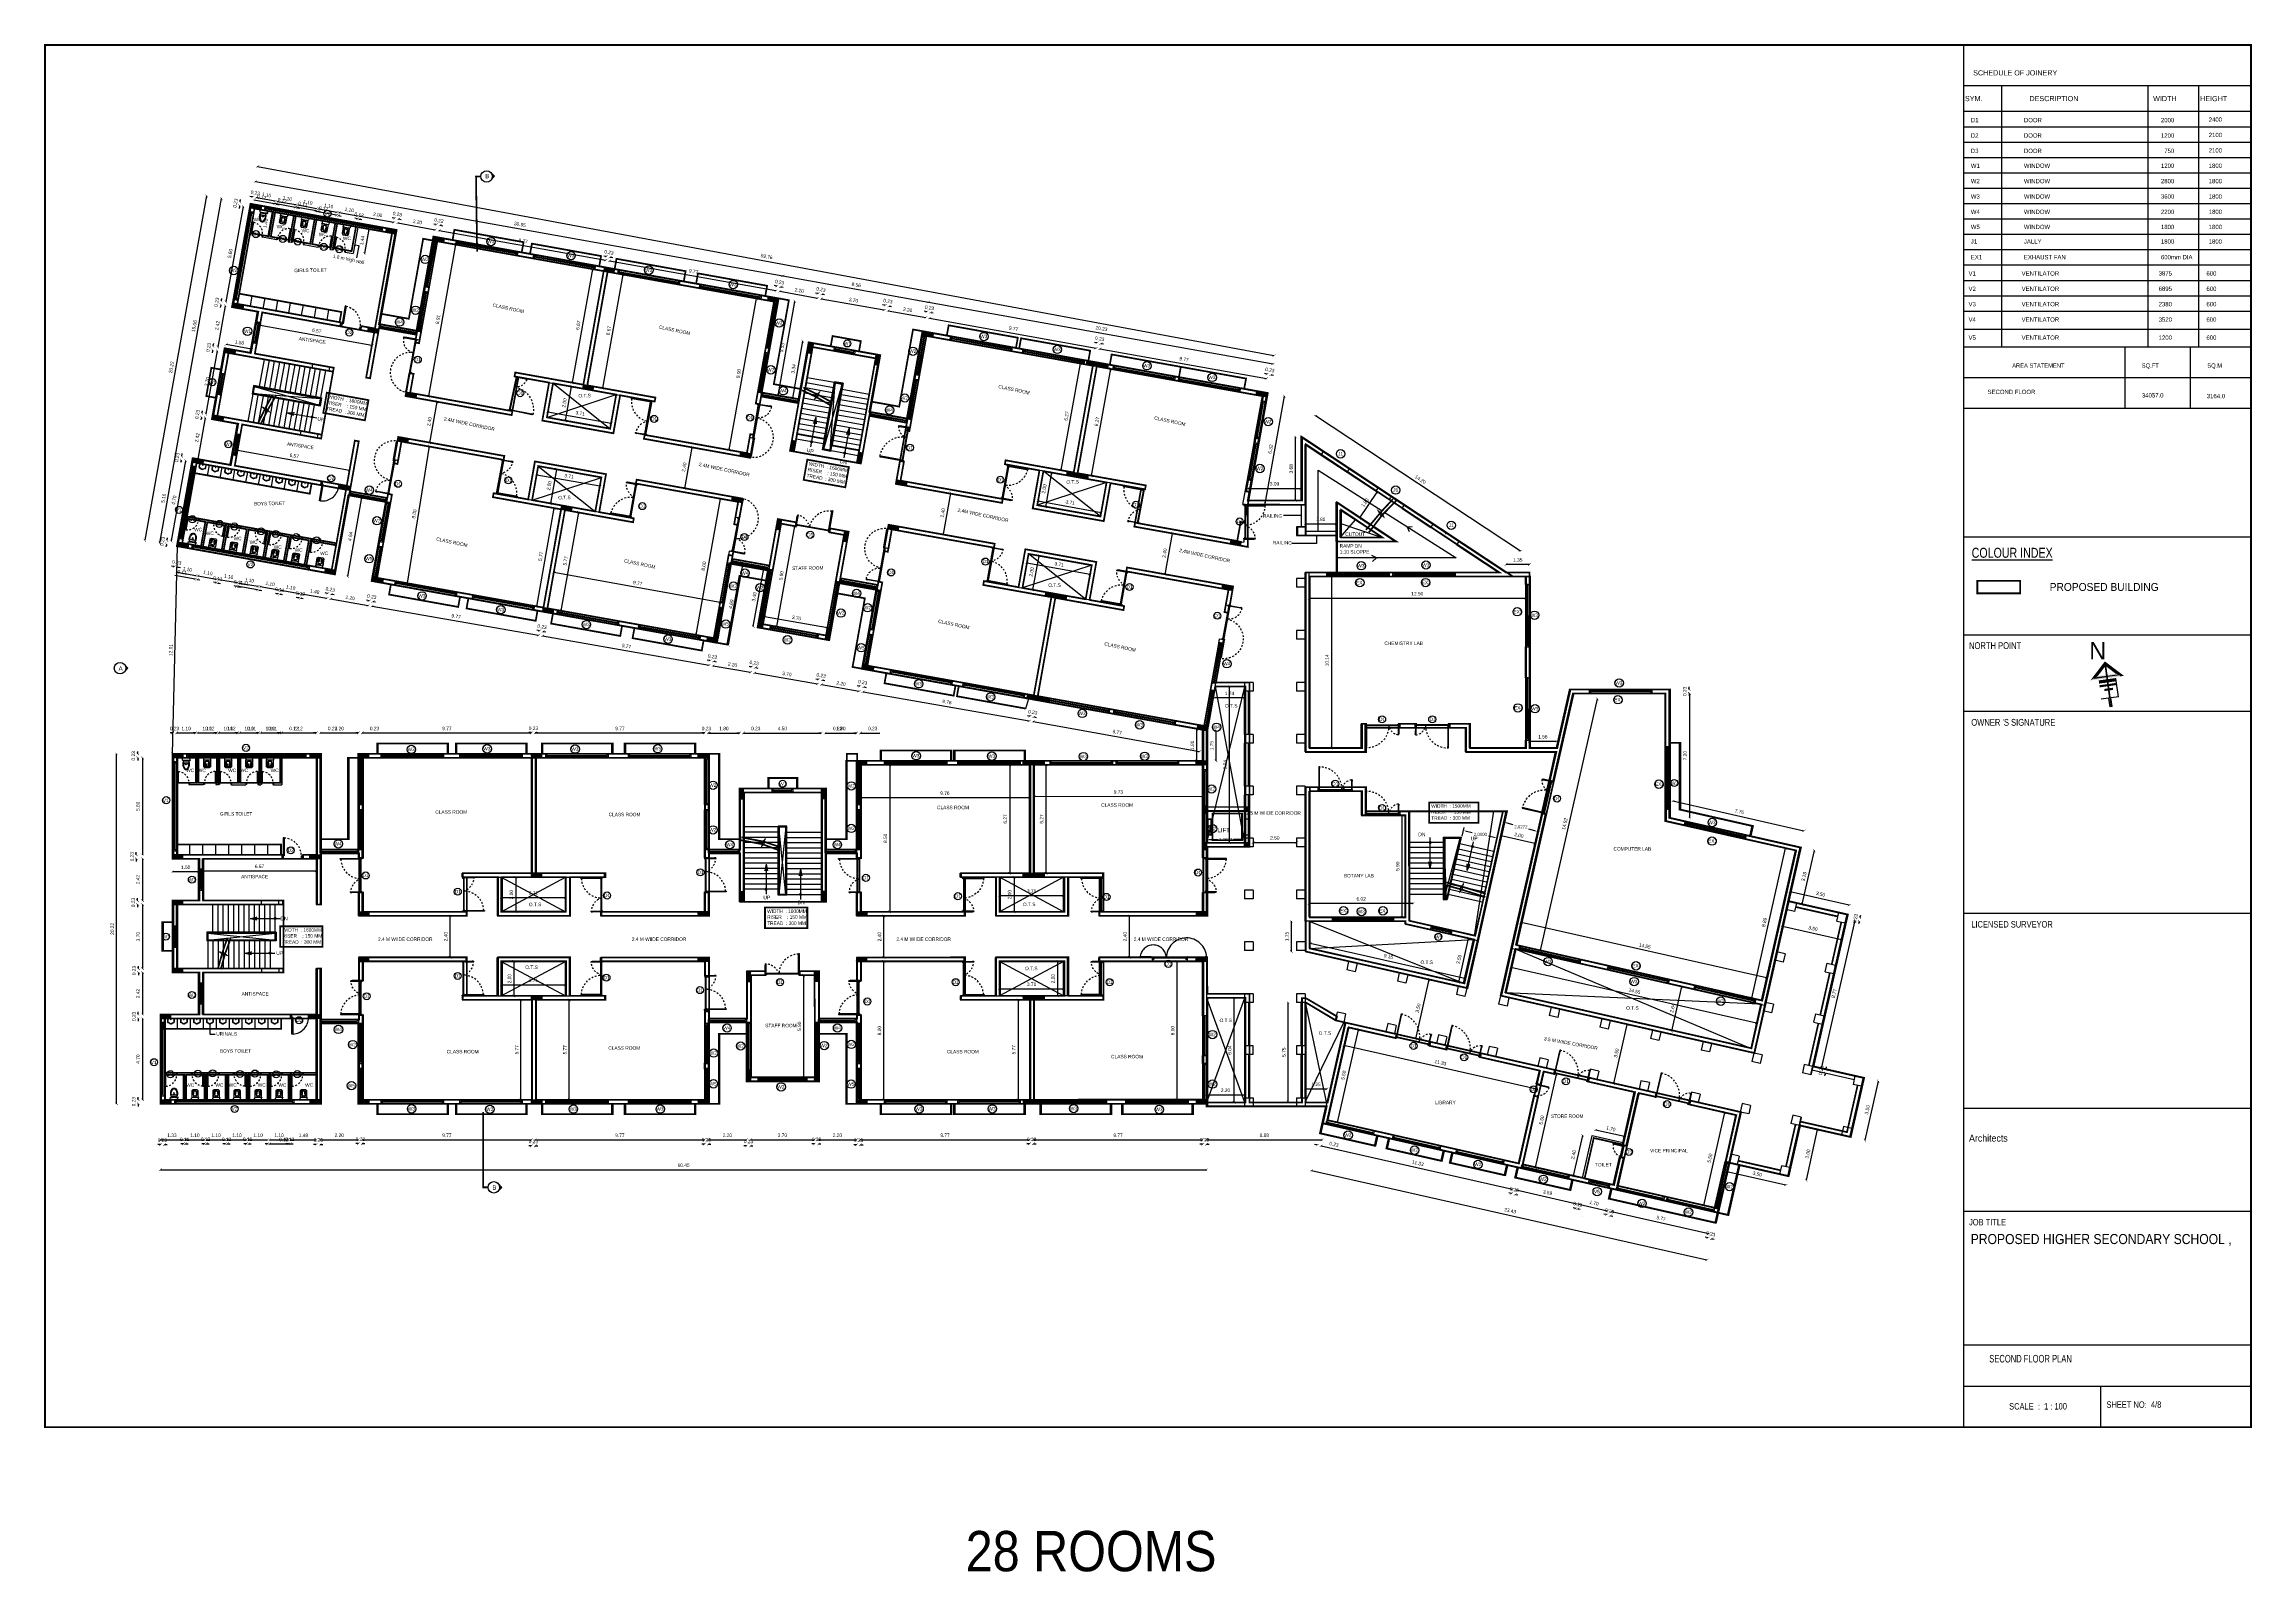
# Model space of a CAD drawing. Header units: metres. Extents: x 6101839 to 6102590, y -6659932 to -6659648.
# Drawn here: x 6102328.4 to 6102456, y -6659736.6 to -6659648.3 of the extents above; entities that cross this region are included whole.
import ezdxf
from ezdxf.enums import TextEntityAlignment as Align

# ---------------------------------------------------------------- set-up
doc = ezdxf.new("R2010")
doc.units = ezdxf.units.M
doc.header["$LTSCALE"] = 500
doc.header["$MEASUREMENT"] = 0
for name, pattern in [('CENTER', [2, 1.25, -0.25, 0.25, -0.25]), ('DASHED2', [0.375, 0.25, -0.125]), ('HIDDEN', [0.375, 0.25, -0.125])]:
    doc.linetypes.add(name, pattern=pattern)
doc.layers.get('0').update_dxf_attribs({"linetype": 'CONTINUOUS'})
doc.layers.get('Defpoints').update_dxf_attribs({"linetype": 'CONTINUOUS'})
for name, color, linetype in [('above', 250, 'DASHED2'), ('Area', 3, 'CONTINUOUS'), ('Bldg', 44, 'CONTINUOUS'), ('BLK_1_FLR_2_AC_ROOM_1', 117, 'CONTINUOUS'), ('BLK_1_FLR_2_BLT_UP_AREA_DEDUCT', 26, 'CONTINUOUS'), ('BLK_1_FLR_2_CARPET_AREA', 25, 'CONTINUOUS'), ('BLK_1_FLR_2_CHAJJA', 6, 'CONTINUOUS'), ('BLK_1_FLR_2_EXIT_WIDTH_DOOR', 2, 'CONTINUOUS'), ('BLK_1_FLR_2_EXIT_WIDTH_STAIR', 1, 'CONTINUOUS'), ('BLK_1_FLR_2_FIRESTAIR_1', 1, 'CONTINUOUS'), ('BLK_1_FLR_2_LIFT_1', 30, 'CONTINUOUS'), ('BLK_1_FLR_2_REGULAR_ROOM_1', 117, 'CONTINUOUS'), ('BLK_1_FLR_2_REGULAR_ROOM_2', 117, 'CONTINUOUS'), ('BLK_1_FLR_2_SP_WC', 233, 'CONTINUOUS'), ('BLK_1_FLR_2_URINAL', 235, 'CONTINUOUS'), ('BLK_1_FLR_2_VENTILATION_SHAFT', 6, 'CONTINUOUS'), ('BLK_1_FLR_2_WATER_CLOSET', 213, 'CONTINUOUS'), ('BLK_1_FLR_2_WC_BATH', 223, 'CONTINUOUS'), ('BLK_1_LVL_2_BLDG_FOOT_PRINT', 1, 'CONTINUOUS'), ('COL', 2, 'CONTINUOUS'), ('COLUMN', 2, 'CONTINUOUS'), ('DIM', 205, 'CONTINUOUS'), ('DIM1', 5, 'CONTINUOUS'), ('DOOR', 252, 'CONTINUOUS'), ('DOORTEXT', 13, 'CONTINUOUS'), ('ED', 30, 'CONTINUOUS'), ('FURN', 156, 'CONTINUOUS'), ('FURN1', 252, 'CONTINUOUS'), ('FURNITURE', 252, 'CONTINUOUS'), ('FURNITURES', 252, 'CONTINUOUS'), ('HAT', 15, 'CONTINUOUS'), ('HATCH', 15, 'CONTINUOUS'), ('ID', 3, 'CONTINUOUS'), ('norms', 4, 'CONTINUOUS'), ('railing', 14, 'CONTINUOUS'), ('SECLINE', 2, 'CENTER'), ('STEPS', 233, 'CONTINUOUS'), ('T E X T', 7, 'CONTINUOUS'), ('TEXT', 4, 'CONTINUOUS'), ('TEXT1', 7, 'CONTINUOUS'), ('TITLE', 7, 'CONTINUOUS'), ('TOILET', 8, 'CONTINUOUS'), ('W-SCH', 205, 'CONTINUOUS'), ('wall', 125, 'CONTINUOUS'), ('WALL TILE', 251, 'CONTINUOUS'), ('wall1', 125, 'CONTINUOUS'), ('WIN', 252, 'CONTINUOUS'), ('WINDOWS', 252, 'CONTINUOUS')]:
    doc.layers.add(name, color=color, linetype=linetype)
doc.layers.add('AR_MISCELLANEOUS', color=250, linetype='CONTINUOUS', lineweight=5)
doc.layers.add('BLK_1_FLR_2_BLT_UP_AREA', color=26, linetype='CONTINUOUS', plot=False)
doc.styles.add('A', font='GOTHIC.TTF', dxfattribs={"width": 0.96, "height": 6.5})
doc.styles.add('GD', font='GOTHIC.TTF')
doc.styles.add('GRIDTEXT', font='GOTHIC.TTF', dxfattribs={"height": 6})
doc.styles.add('J2', font='GOTHIC.TTF', dxfattribs={"height": 4.75})
doc.styles.add('RM', font='GOTHIC.TTF')
doc.styles.add('S2', font='GOTHIC.TTF')
doc.styles.add('SCRIPTC', font='GOTHIC.TTF', dxfattribs={"height": 48})
doc.styles.get("Standard").update_dxf_attribs({"font": 'GOTHIC.TTF'})
doc.styles.add('TITLE1', font='GOTHIC.TTF', dxfattribs={"width": 0.75, "height": 0.2})
doc.styles.add('USA TEXT', font='GOTHIC.TTF')
doc.dimstyles.new('1-100-ED', dxfattribs={"dimtxt": 0.2, "dimasz": 0.15, "dimexe": 0.18, "dimexo": 0.0625, "dimgap": 0.15, "dimtad": 1, "dimzin": 0, "dimdsep": 46, "dimtxsty": 'USA TEXT', "dimblk": 'ARCHTICK', "dimcen": 0.1, "dimse1": 1, "dimse2": 1, "dimclrd": 256, "dimclrt": 256, "dimadec": 0, "dimazin": 0, "dimtfac": 1, "dimtofl": 0, "dimtmove": 0, "dimatfit": 3, "dimldrblk": 'ARCHTICK', "dimfxl": 0.18, "dimtolj": 1, "dimtzin": 0, "dimarcsym": 0})
doc.dimstyles.get("Standard").update_dxf_attribs({"dimtxt": 0.18, "dimasz": 0.18, "dimexe": 0.18, "dimexo": 0.0625, "dimgap": 0.09, "dimtad": 0, "dimtih": 1, "dimtoh": 1, "dimdec": 4, "dimzin": 0, "dimdsep": 46, "dimtxsty": 'Standard', "dimcen": 0.09, "dimadec": 0, "dimazin": 0, "dimtfac": 1, "dimtdec": 4, "dimtofl": 0, "dimtmove": 0, "dimatfit": 3, "dimfxl": 1, "dimtolj": 1, "dimtzin": 0, "dimarcsym": 0})
doc.dimstyles.new('STANDARD$0', dxfattribs={"dimtxt": 7, "dimasz": 3, "dimexe": 3, "dimexo": 1, "dimgap": 1.5, "dimtad": 1, "dimdec": 1, "dimzin": 1, "dimdsep": 46, "dimlunit": 4, "dimtxsty": 'Standard', "dimblk": 'OBLIQUE', "dimcen": 0.09375, "dimdle": 1, "dimclrd": 8, "dimclre": 8, "dimclrt": 7, "dimadec": 1, "dimazin": 0, "dimtfac": 1, "dimtdec": 1, "dimtix": 1, "dimtmove": 2, "dimatfit": 3, "dimldrblk": 'ARCHTICK', "dimfxl": 1, "dimfrac": 2, "dimtolj": 1, "dimtzin": 0, "dimarcsym": 0})

# ---------------------------------------------------------------- blocks, each defined once
blk = doc.blocks.new('A$C607F0CF8')
at = {"layer": 'FURNITURES', "color": 233}
for p, q in [((-37, -280), (-37, -342)), ((-37, -342), (-22, -342)), ((-22, -330), (-16, -330)), ((-22, -342), (-22, -330)), ((-16, -342), (-16, -330)), ((-16, -342), (0, -342)), ((0, -342), (0, -267)), ((-37, -2180), (-37, -2118)), ((-37, -2118), (-22, -2118)), ((-22, -2118), (-22, -2130)), ((-22, -2130), (-16, -2130)), ((-16, -2118), (0, -2118)), ((-16, -2118), (-16, -2130)), ((0, -2118), (0, -2193))]:
    blk.add_line(p, q, dxfattribs=at)
at = {"layer": 'FURNITURES', "color": 250}
for p, q in [((-37, -2118), (-37, -342)), ((-22, -2118), (-22, -330)), ((-16, -2118), (-16, -330)), ((0, -2118), (0, -342))]:
    blk.add_line(p, q, dxfattribs=at)
at = {"layer": 'FURNITURES', "color": 250, "linetype": 'HIDDEN', "ltscale": 0.5}
for centre, radius, start, end in [((-285, -219), 847, 286.98349, 356.74918), ((-37, -2193), 1163, 1.84777, 90.00146)]:
    blk.add_arc(centre, radius, start, end, dxfattribs=at)
at = {"layer": 'wall', "color": 7}
for p, q in [((-37, -267), (0, -267)), ((-37, -267), (-37, -280)), ((0, -230), (75, -230)), ((0, -230), (0, -267)), ((75, -267), (0, -267)), ((62, -246), (62, -252)), ((75, -246), (62, -246)), ((75, -252), (62, -252)), ((75, -230), (75, -246)), ((75, -230), (486, -230)), ((75, -246), (499, -246)), ((75, -252), (75, -267)), ((75, -252), (499, -252)), ((486, -267), (75, -267)), ((561, -230), (486, -230)), ((486, -230), (486, -246)), ((486, -246), (499, -246)), ((486, -252), (486, -267)), ((486, -252), (499, -252)), ((561, -267), (486, -267)), ((499, -246), (499, -252)), ((561, -230), (561, -267)), ((-37, -2193), (-37, -2180)), ((-37, -2193), (0, -2193)), ((0, -2155), (75, -2155)), ((0, -2155), (0, -2193)), ((75, -2193), (0, -2193)), ((62, -2171), (62, -2177)), ((75, -2171), (62, -2171)), ((75, -2177), (62, -2177)), ((75, -2155), (75, -2171)), ((75, -2155), (1088, -2155)), ((75, -2171), (1100, -2171)), ((75, -2177), (75, -2193)), ((75, -2177), (1100, -2177)), ((1088, -2192), (75, -2193)), ((1162, -2155), (1088, -2155)), ((1088, -2155), (1088, -2171)), ((1088, -2171), (1100, -2171)), ((1088, -2177), (1088, -2192)), ((1088, -2177), (1100, -2177)), ((1162, -2192), (1088, -2192)), ((1100, -2171), (1100, -2177)), ((1162, -2155), (1162, -2192))]:
    blk.add_line(p, q, dxfattribs=at)
for points in [[(0, -267), (0, -230), (-100, -230), (-100, -280), (-37, -280)], [(0, -2193), (0, -2230), (-100, -2230), (-100, -2180), (-37, -2180)]]:
    blk.add_lwpolyline(points, dxfattribs=at)
blk = doc.blocks.new('PIO-DOOR 750')
at = {"layer": 'FURN1'}
for p, q in [((-110, -50), (-110, 0)), ((0, -50), (-110, -50)), ((-110, -700), (-110, -750)), ((0, -700), (-110, -700)), ((0, -50), (0, 0)), ((0, -663), (0, -750)), ((649, -663), (0, -663)), ((649, -700), (0, -700)), ((649, -663), (649, -700))]:
    blk.add_line(p, q, dxfattribs=at)
at = {"layer": 'FURN1', "linetype": 'HIDDEN', "ltscale": 0.5}
blk.add_arc((0, -700), 650, 3.3033, 90.00406, dxfattribs=at)
blk = doc.blocks.new('western closet')
at = {"layer": 'FURN1'}
for p, q in [((-223, 326), (-223, 239)), ((-204, 346), (207, 346)), ((-140, 167), (143, 167)), ((-132, 64), (139, 64)), ((-50, 167), (-50, 205)), ((52, 167), (52, 205)), ((226, 326), (226, 239))]:
    blk.add_line(p, q, dxfattribs=at)
blk.add_circle((0, 0), 51.1, dxfattribs=at)
for centre, radius, start, end in [((-204, 326), 19.2, 90, 180), ((-204, 239), 19.2, 180, 260.95349), ((1, 1530), 1326, 260.95349, 279.04651), ((222, -14), 416, 155.87402, 220.77042), ((-140, 148), 19.2, 90, 154.78986), ((232, -10), 388, 171.27415, 220.00869), ((-132, 45), 19.2, 90, 170.77157), ((-210, -19), 374, 319.99909, 10.53839), ((-200, -23), 402, 319.22663, 26.51097), ((139, 45), 19.2, 11.16611, 90), ((143, 148), 19.2, 27.70762, 90), ((209, 235), 46.9, 206.49391, 339.61924), ((219, 241), 40.7, 216.80119, 326.66254), ((207, 326), 19.2, 0, 90), ((207, 239), 19.2, 279.04651, 0), ((6, -195), 134, 222.67226, 317.32774), ((6, -195), 96.2, 222.67226, 317.32774)]:
    blk.add_arc(centre, radius, start, end, dxfattribs=at)
blk = doc.blocks.new('NEWCOL')
at = {"layer": 'HATCH'}
h = blk.add_hatch(dxfattribs=at)
h.set_pattern_fill('ANSI31', color=256, scale=3, angle=270, style=0)
h.set_pattern_definition([(315, (-629970.926, -258732.088), (6.73519209, 6.73519209), [])])
h.paths.add_polyline_path([(0, 115), (-115, 115), (-115, 0), (-37.5, 0), (-37.5, 37.5), (0, 37.5)])
h.paths.add_polyline_path([(115, 115), (0, 115), (0, 37.5), (37.5, 37.5), (37.5, 0), (115, 0)])
h.paths.add_polyline_path([(115, 0), (37.5, 0), (37.5, -37.5), (0, -37.5), (0, -485), (115, -485)])
h.paths.add_polyline_path([(0, -37.5), (-37.5, -37.5), (-37.5, 0), (-115, 0), (-115, -485), (0, -485)])
at = {"layer": 'COL'}
for p, q in [((-115, 0), (115, 0)), ((0, -485), (0, 115))]:
    blk.add_line(p, q, dxfattribs=at)
for points in [[(-115, -485), (115, -485), (115, 115), (-115, 115)], [(-37.5, -37.5), (37.5, -37.5), (37.5, 37.5), (-37.5, 37.5)]]:
    blk.add_lwpolyline(points, close=True, dxfattribs=at)
blk = doc.blocks.new('UR')
at = {"layer": 'FURN'}
for points in [[(10.9, -15.5), (9.4, -19.1, -0.259777), (7.8, -20), (1.1, -20, -0.414214), (0, -18.9), (0, -5.1, -0.414214), (1.1, -4), (7.8, -4, -0.259028), (9.3, -4.9), (11.1, -8.4, -0.099656), (11.5, -9.3), (12.2, -10.7, -0.305219), (12.2, -13.2), (11.5, -14.5, 0.003191)], [(10.3, -15.2), (8.7, -18.8, -0.248308), (7.8, -19.3), (1.1, -19.3, -0.414214), (0.7, -18.9), (0.7, -5.1, -0.414214), (1.1, -4.7), (7.8, -4.7, -0.250765), (8.7, -5.2), (10.5, -8.8, -0.118106), (10.9, -9.6), (11.6, -11.1, -0.318105), (11.6, -12.8), (10.8, -14.1, 0.003294)]]:
    blk.add_lwpolyline(points, format="xyb", close=True, dxfattribs=at)
blk.add_circle((1.9, -11.9), 0.739, dxfattribs=at)
blk = doc.blocks.new('DN')
at = {"layer": 'FURNITURES', "color": 250}
for p, q in [((-73, 132), (319, 1863)), ((-57, 128), (337, 1872)), ((-51, 127), (343, 1870)), ((-36, 123), (356, 1855))]:
    blk.add_line(p, q, dxfattribs=at)
at = {"layer": 'FURNITURES', "color": 233}
for p, q in [((319, 1863), (336, 1936)), ((334, 1860), (319, 1863)), ((334, 1860), (337, 1872)), ((343, 1870), (337, 1872)), ((340, 1858), (343, 1870)), ((356, 1855), (340, 1858)), ((369, 1916), (356, 1855)), ((-73, 132), (-89, 59)), ((-57, 128), (-73, 132)), ((-57, 128), (-60, 116)), ((-54, 115), (-60, 116)), ((-51, 127), (-54, 115)), ((-36, 123), (-51, 127)), ((-50, 63), (-36, 123))]:
    blk.add_line(p, q, dxfattribs=at)
at = {"layer": 'FURNITURES', "color": 250, "linetype": 'HIDDEN', "ltscale": 0.5}
for centre, radius, start, end in [((-81, 94), 1329, 77.25003, 168.82558), ((414, 1987), 630, 173.34908, 254.72973)]:
    blk.add_arc(centre, radius, start, end, dxfattribs=at)
at = {"layer": 'wall', "color": 7}
for p, q in [((-203, 2096), (-211, 2060)), ((-211, 2060), (-139, 2044)), ((-203, 2096), (-130, 2080)), ((-146, 2068), (-147, 2061)), ((266, 1968), (-147, 2061)), ((-135, 2059), (-147, 2061)), ((267, 1974), (-146, 2068)), ((-134, 2065), (-146, 2068)), ((-135, 2059), (-139, 2044)), ((-139, 2044), (263, 1953)), ((-130, 2080), (-134, 2065)), ((271, 1989), (-130, 2080)), ((266, 1968), (263, 1953)), ((263, 1953), (336, 1936)), ((266, 1968), (278, 1965)), ((271, 1989), (267, 1974)), ((267, 1974), (280, 1971)), ((344, 1973), (271, 1989)), ((280, 1971), (278, 1965)), ((344, 1973), (336, 1936)), ((372, 1928), (336, 1936)), ((372, 1928), (369, 1916)), ((-1377, 388), (-1385, 352)), ((-1385, 352), (-1314, 336)), ((-1377, 388), (-1306, 371)), ((-1321, 359), (-1322, 353)), ((-157, 90), (-1322, 353)), ((-1311, 351), (-1322, 353)), ((-156, 96), (-1321, 359)), ((-1309, 357), (-1321, 359)), ((-1311, 351), (-1314, 336)), ((-1314, 336), (-160, 75)), ((-1306, 371), (-1309, 357)), ((-152, 110), (-1306, 371)), ((-157, 90), (-160, 75)), ((-160, 75), (-89, 59)), ((-157, 90), (-145, 87)), ((-152, 110), (-156, 96)), ((-156, 96), (-144, 93)), ((-81, 94), (-152, 110)), ((-144, 93), (-145, 87)), ((-81, 94), (-89, 59)), ((-53, 50), (-89, 59)), ((-53, 50), (-50, 63))]:
    blk.add_line(p, q, dxfattribs=at)
for points in [[(336, 1936), (344, 1973), (441, 1951), (430, 1902), (369, 1916)], [(-89, 59), (-97, 22), (0, 0), (11, 49), (-50, 63)]]:
    blk.add_lwpolyline(points, dxfattribs=at)
blk = doc.blocks.new('A$C62665808')
at = {"layer": 'FURNITURES', "color": 233}
for p, q in [((512, 100), (437, 100)), ((450, 62), (512, 62)), ((500, 78), (500, 84)), ((512, 84), (500, 84)), ((512, 78), (500, 78)), ((512, 84), (512, 100)), ((512, 62), (512, 78)), ((2288, 84), (2288, 100)), ((2288, 100), (2363, 100)), ((2288, 84), (2300, 84)), ((2288, 62), (2288, 78)), ((2288, 78), (2300, 78)), ((2350, 62), (2288, 62)), ((2300, 78), (2300, 84))]:
    blk.add_line(p, q, dxfattribs=at)
at = {"layer": 'FURNITURES', "color": 250}
for p, q in [((512, 100), (2288, 100)), ((512, 84), (2300, 84)), ((512, 78), (2300, 78)), ((512, 62), (2288, 62))]:
    blk.add_line(p, q, dxfattribs=at)
at = {"layer": 'FURNITURES', "color": 250, "linetype": 'HIDDEN', "ltscale": 0.5}
for centre, radius, start, end in [((437, 62), 1163, 359.99854, 178.15223), ((2350, 62), 750, 89.10251, 179.99869)]:
    blk.add_arc(centre, radius, start, end, dxfattribs=at)
at = {"layer": 'wall', "color": 7}
for p, q in [((-725, 137), (-650, 137)), ((-725, 137), (-725, 100)), ((-725, 100), (-650, 100)), ((363, 122), (-662, 122)), ((-662, 122), (-662, 116)), ((-650, 122), (-662, 122)), ((363, 116), (-662, 116)), ((-650, 116), (-662, 116)), ((-650, 137), (-650, 122)), ((363, 137), (-650, 137)), ((-650, 116), (-650, 100)), ((-650, 100), (363, 100)), ((437, 137), (363, 137)), ((363, 137), (363, 122)), ((363, 122), (375, 122)), ((363, 116), (363, 100)), ((363, 116), (375, 116)), ((363, 100), (437, 100)), ((375, 122), (375, 116)), ((437, 137), (437, 100)), ((437, 62), (437, 100)), ((437, 62), (450, 62)), ((2363, 62), (2350, 62)), ((2362, 812), (2362, 737)), ((2399, 812), (2362, 812)), ((2377, 737), (2362, 737)), ((2362, 737), (2363, 175)), ((2378, 175), (2363, 175)), ((2363, 175), (2363, 100)), ((2363, 62), (2363, 100)), ((2400, 100), (2363, 100)), ((2378, 175), (2377, 750)), ((2384, 750), (2377, 750)), ((2377, 737), (2377, 750)), ((2378, 175), (2378, 162)), ((2384, 162), (2378, 162)), ((2384, 175), (2384, 750)), ((2384, 737), (2384, 750)), ((2399, 737), (2384, 737)), ((2400, 175), (2384, 175)), ((2384, 175), (2384, 162)), ((2399, 812), (2399, 737)), ((2400, 175), (2399, 737)), ((2400, 100), (2400, 175))]:
    blk.add_line(p, q, dxfattribs=at)
for points in [[(437, 100), (400, 100), (400, 0), (450, 0), (450, 62)], [(2363, 100), (2400, 100), (2400, 0), (2350, 0), (2350, 62)]]:
    blk.add_lwpolyline(points, dxfattribs=at)
blk = doc.blocks.new('WC')
at = {"layer": 'FURN'}
for p, q in [((-202, 17), (-202, 96)), ((-185, 0), (185, 0)), ((202, 17), (202, 96))]:
    blk.add_line(p, q, dxfattribs=at)
for centre, major_axis, start_param, end_param in [((-185, 96), (17.2, 1.6), 1.633768, 3.046673), ((-185, 17), (17.1, 2.3), 3.0094762, 4.5802726), ((0, -1066), (1193, 0), 1.4129047, 1.7286873), ((187, 99), (42.2, 0.3), 0.3485494, 2.6720246), ((196, 94), (36.7, -0.3), 0.5907622, 2.5082045), ((185, 17), (17.1, -2.3), -1.4386799, 0.1321164), ((185, 96), (17.2, -1.6), 0.0949196, 1.5078246)]:
    blk.add_ellipse(centre, major_axis=major_axis, ratio=1, start_param=start_param, end_param=end_param, dxfattribs=at)
at = {"layer": 'TOILET'}
for p, q in [((-128, 576), (-190, 514)), ((-190, 514), (-190, 115)), ((-190, 115), (-188, 113)), ((-124, 566), (-180, 510)), ((-180, 510), (-180, 119)), ((-55, 489), (-180, 489)), ((-59, 441), (-180, 441)), ((-60, 393), (-180, 393)), ((-69, 345), (-180, 345)), ((-86, 297), (-180, 297)), ((-180, 119), (-176, 114)), ((128, 576), (-128, 576)), ((124, 566), (-124, 566)), ((55, 489), (180, 489)), ((59, 441), (180, 441)), ((60, 393), (180, 393)), ((69, 345), (180, 345)), ((86, 297), (180, 297)), ((180, 510), (124, 566)), ((190, 514), (128, 576)), ((176, 114), (180, 119)), ((180, 141), (180, 510)), ((180, 119), (180, 127)), ((188, 113), (190, 115)), ((190, 141), (190, 514)), ((190, 115), (190, 130))]:
    blk.add_line(p, q, dxfattribs=at)
for centre, radius, start, end in [((0, 250), 98.1, 153.84605, 26.15395), ((-392, 429), 333, 335.87153, 5.79272), ((0, 463), 61.1, 352.86275, 180.22138), ((347, 420), 288, 173.08413, 206.15395)]:
    blk.add_arc(centre, radius, start, end, dxfattribs=at)
at = {"layer": 'WALL TILE', "ltscale": 0.5}
blk.add_arc((0, 98), 119, 49.72364, 130.27636, dxfattribs=at)
blk = doc.blocks.new('_ArchTick')
at = {"color": 0, "linetype": 'ByBlock', "const_width": 0.15}
blk.add_lwpolyline([(-0.5, -0.5), (0.5, 0.5)], dxfattribs=at)
blk = doc.blocks.new('*D387')
at = {"layer": 'Defpoints', "color": 0, "transparency": 16777216}
for p in [(6102340.31, -6659657.98), (6102340.47, -6659657.12), (6102340.54, -6659658.02)]:
    blk.add_point(p, dxfattribs=at)
at = {"layer": 'ED', "lineweight": -2, "transparency": 16777216}
for p, q in [((6102340.47, -6659657.12), (6102340.32, -6659657.1)), ((6102340.69, -6659657.16), (6102340.84, -6659657.19))]:
    blk.add_line(p, q, dxfattribs=at)
at = {"layer": 'ED', "lineweight": -2, "transparency": 16777216, "xscale": 0.15, "yscale": 0.15, "zscale": 0.15}
for p, rotation in [((6102340.47, -6659657.12), 349.8449146597083), ((6102340.69, -6659657.16), 169.8449146597083)]:
    blk.add_blockref('_ArchTick', p, dxfattribs=dict(at, rotation=rotation))
at = {"layer": 'ED', "transparency": 16777216, "insert": (6102340.63, -6659656.89), "char_height": 0.2, "attachment_point": 5, "rotation": 349.8449, "style": 'USA TEXT'}
blk.add_mtext('\\A1;0.23', dxfattribs=at)
blk = doc.blocks.new('*D388')
at = {"layer": 'Defpoints', "color": 0, "transparency": 16777216}
for p in [(6102340.54, -6659658.02), (6102341.65, -6659658.08), (6102341.78, -6659657.36)]:
    blk.add_point(p, dxfattribs=at)
at = {"layer": 'ED', "lineweight": -2, "transparency": 16777216}
blk.add_line((6102340.69, -6659657.16), (6102341.78, -6659657.36), dxfattribs=at)
at = {"layer": 'ED', "lineweight": -2, "transparency": 16777216, "xscale": 0.15, "yscale": 0.15, "zscale": 0.15}
for p, rotation in [((6102340.69, -6659657.16), 169.8449079145142), ((6102341.78, -6659657.36), 349.8449079145142)]:
    blk.add_blockref('_ArchTick', p, dxfattribs=dict(at, rotation=rotation))
at = {"layer": 'ED', "transparency": 16777216, "insert": (6102341.28, -6659657.01), "char_height": 0.2, "attachment_point": 5, "rotation": 349.8449, "style": 'USA TEXT'}
blk.add_mtext('\\A1;1.10', dxfattribs=at)
blk = doc.blocks.new('*D389')
at = {"layer": 'Defpoints', "color": 0, "transparency": 16777216}
for p in [(6102341.65, -6659658.08), (6102341.75, -6659658.14), (6102341.86, -6659657.55)]:
    blk.add_point(p, dxfattribs=at)
at = {"layer": 'ED', "lineweight": -2, "transparency": 16777216}
for p, q in [((6102341.74, -6659657.53), (6102340.54, -6659657.32)), ((6102341.86, -6659657.55), (6102342.01, -6659657.58))]:
    blk.add_line(p, q, dxfattribs=at)
at = {"layer": 'ED', "lineweight": -2, "transparency": 16777216, "xscale": 0.15, "yscale": 0.15, "zscale": 0.15}
for p, rotation in [((6102341.74, -6659657.53), 349.8449079145142), ((6102341.86, -6659657.55), 169.8449079145142)]:
    blk.add_blockref('_ArchTick', p, dxfattribs=dict(at, rotation=rotation))
at = {"layer": 'ED', "transparency": 16777216, "insert": (6102340.99, -6659657.14), "char_height": 0.2, "attachment_point": 5, "rotation": 349.8449, "style": 'USA TEXT'}
blk.add_mtext('\\A1;0.12', dxfattribs=at)
blk = doc.blocks.new('*D390')
at = {"layer": 'Defpoints', "color": 0, "transparency": 16777216}
for p in [(6102341.75, -6659658.14), (6102342.86, -6659658.2), (6102342.97, -6659657.57)]:
    blk.add_point(p, dxfattribs=at)
at = {"layer": 'ED', "lineweight": -2, "transparency": 16777216}
blk.add_line((6102341.89, -6659657.38), (6102342.97, -6659657.57), dxfattribs=at)
at = {"layer": 'ED', "lineweight": -2, "transparency": 16777216, "xscale": 0.15, "yscale": 0.15, "zscale": 0.15}
for p, rotation in [((6102341.89, -6659657.38), 169.8449079145142), ((6102342.97, -6659657.57), 349.8449079145142)]:
    blk.add_blockref('_ArchTick', p, dxfattribs=dict(at, rotation=rotation))
at = {"layer": 'ED', "transparency": 16777216, "insert": (6102342.48, -6659657.22), "char_height": 0.2, "attachment_point": 5, "rotation": 349.8449, "style": 'USA TEXT'}
blk.add_mtext('\\A1;1.10', dxfattribs=at)
blk = doc.blocks.new('*D391')
at = {"layer": 'Defpoints', "color": 0, "transparency": 16777216}
for p in [(6102342.86, -6659658.2), (6102342.97, -6659658.22), (6102343.06, -6659657.75)]:
    blk.add_point(p, dxfattribs=at)
at = {"layer": 'ED', "lineweight": -2, "transparency": 16777216}
for p, q in [((6102342.94, -6659657.73), (6102341.74, -6659657.51)), ((6102343.06, -6659657.75), (6102343.2, -6659657.78))]:
    blk.add_line(p, q, dxfattribs=at)
at = {"layer": 'ED', "lineweight": -2, "transparency": 16777216, "xscale": 0.15, "yscale": 0.15, "zscale": 0.15}
for p, rotation in [((6102342.94, -6659657.73), 349.8449079145142), ((6102343.06, -6659657.75), 169.8449079145142)]:
    blk.add_blockref('_ArchTick', p, dxfattribs=dict(at, rotation=rotation))
at = {"layer": 'ED', "transparency": 16777216, "insert": (6102342.19, -6659657.33), "char_height": 0.2, "attachment_point": 5, "rotation": 349.8449, "style": 'USA TEXT'}
blk.add_mtext('\\A1;0.12', dxfattribs=at)
blk = doc.blocks.new('*D392')
at = {"layer": 'Defpoints', "color": 0, "transparency": 16777216}
for p in [(6102342.97, -6659658.22), (6102344.17, -6659657.79), (6102344.05, -6659658.42)]:
    blk.add_point(p, dxfattribs=at)
at = {"layer": 'ED', "lineweight": -2, "transparency": 16777216}
blk.add_line((6102343.09, -6659657.59), (6102344.17, -6659657.79), dxfattribs=at)
at = {"layer": 'ED', "lineweight": -2, "transparency": 16777216, "xscale": 0.15, "yscale": 0.15, "zscale": 0.15}
for p, rotation in [((6102343.09, -6659657.59), 169.8449079145142), ((6102344.17, -6659657.79), 349.8449079145142)]:
    blk.add_blockref('_ArchTick', p, dxfattribs=dict(at, rotation=rotation))
at = {"layer": 'ED', "transparency": 16777216, "insert": (6102343.67, -6659657.44), "char_height": 0.2, "attachment_point": 5, "rotation": 349.8449, "style": 'USA TEXT'}
blk.add_mtext('\\A1;1.10', dxfattribs=at)
blk = doc.blocks.new('*D393')
at = {"layer": 'Defpoints', "color": 0, "transparency": 16777216}
for p in [(6102344.26, -6659657.95), (6102344.05, -6659658.42), (6102344.17, -6659658.44)]:
    blk.add_point(p, dxfattribs=at)
at = {"layer": 'ED', "lineweight": -2, "transparency": 16777216}
for p, q in [((6102344.14, -6659657.93), (6102342.96, -6659657.72)), ((6102344.26, -6659657.95), (6102344.4, -6659657.98))]:
    blk.add_line(p, q, dxfattribs=at)
at = {"layer": 'ED', "lineweight": -2, "transparency": 16777216, "xscale": 0.15, "yscale": 0.15, "zscale": 0.15}
for p, rotation in [((6102344.14, -6659657.93), 349.8449079145142), ((6102344.26, -6659657.95), 169.8449079145142)]:
    blk.add_blockref('_ArchTick', p, dxfattribs=dict(at, rotation=rotation))
at = {"layer": 'ED', "transparency": 16777216, "insert": (6102343.38, -6659657.53), "char_height": 0.2, "attachment_point": 5, "rotation": 349.8449, "style": 'USA TEXT'}
blk.add_mtext('\\A1;0.11', dxfattribs=at)
blk = doc.blocks.new('*D394')
at = {"layer": 'Defpoints', "color": 0, "transparency": 16777216}
for p in [(6102345.36, -6659658), (6102344.17, -6659658.44), (6102345.25, -6659658.63)]:
    blk.add_point(p, dxfattribs=at)
at = {"layer": 'ED', "lineweight": -2, "transparency": 16777216}
blk.add_line((6102344.28, -6659657.81), (6102345.36, -6659658), dxfattribs=at)
at = {"layer": 'ED', "lineweight": -2, "transparency": 16777216, "xscale": 0.15, "yscale": 0.15, "zscale": 0.15}
for p, rotation in [((6102344.28, -6659657.81), 169.8449079145142), ((6102345.36, -6659658), 349.8449079145142)]:
    blk.add_blockref('_ArchTick', p, dxfattribs=dict(at, rotation=rotation))
at = {"layer": 'ED', "transparency": 16777216, "insert": (6102344.87, -6659657.65), "char_height": 0.2, "attachment_point": 5, "rotation": 349.8449, "style": 'USA TEXT'}
blk.add_mtext('\\A1;1.10', dxfattribs=at)
blk = doc.blocks.new('*D395')
at = {"layer": 'Defpoints', "color": 0, "transparency": 16777216}
for p in [(6102345.44, -6659658.2), (6102345.25, -6659658.63), (6102345.36, -6659658.65)]:
    blk.add_point(p, dxfattribs=at)
at = {"layer": 'ED', "lineweight": -2, "transparency": 16777216}
for p, q in [((6102345.33, -6659658.18), (6102344.12, -6659657.97)), ((6102345.44, -6659658.2), (6102345.59, -6659658.23))]:
    blk.add_line(p, q, dxfattribs=at)
at = {"layer": 'ED', "lineweight": -2, "transparency": 16777216, "xscale": 0.15, "yscale": 0.15, "zscale": 0.15}
for p, rotation in [((6102345.33, -6659658.18), 349.8449079145142), ((6102345.44, -6659658.2), 169.8449079145142)]:
    blk.add_blockref('_ArchTick', p, dxfattribs=dict(at, rotation=rotation))
at = {"layer": 'ED', "transparency": 16777216, "insert": (6102344.57, -6659657.79), "char_height": 0.2, "attachment_point": 5, "rotation": 349.8449, "style": 'USA TEXT'}
blk.add_mtext('\\A1;0.12', dxfattribs=at)
blk = doc.blocks.new('*D396')
at = {"layer": 'Defpoints', "color": 0, "transparency": 16777216}
for p in [(6102346.56, -6659658.21), (6102345.36, -6659658.65), (6102346.45, -6659658.85)]:
    blk.add_point(p, dxfattribs=at)
at = {"layer": 'ED', "lineweight": -2, "transparency": 16777216}
blk.add_line((6102345.48, -6659658.02), (6102346.56, -6659658.21), dxfattribs=at)
at = {"layer": 'ED', "lineweight": -2, "transparency": 16777216, "xscale": 0.15, "yscale": 0.15, "zscale": 0.15}
for p, rotation in [((6102345.48, -6659658.02), 169.8449079145142), ((6102346.56, -6659658.21), 349.8449079145142)]:
    blk.add_blockref('_ArchTick', p, dxfattribs=dict(at, rotation=rotation))
at = {"layer": 'ED', "transparency": 16777216, "insert": (6102346.06, -6659657.87), "char_height": 0.2, "attachment_point": 5, "rotation": 349.8449, "style": 'USA TEXT'}
blk.add_mtext('\\A1;1.10', dxfattribs=at)
blk = doc.blocks.new('*D397')
at = {"layer": 'Defpoints', "color": 0, "transparency": 16777216}
for p in [(6102346.45, -6659658.85), (6102346.56, -6659658.87), (6102346.64, -6659658.41)]:
    blk.add_point(p, dxfattribs=at)
at = {"layer": 'ED', "lineweight": -2, "transparency": 16777216}
for p, q in [((6102346.53, -6659658.39), (6102346.38, -6659658.36)), ((6102346.64, -6659658.41), (6102346.79, -6659658.43))]:
    blk.add_line(p, q, dxfattribs=at)
at = {"layer": 'ED', "lineweight": -2, "transparency": 16777216, "xscale": 0.15, "yscale": 0.15, "zscale": 0.15}
for p, rotation in [((6102346.53, -6659658.39), 349.8449079145142), ((6102346.64, -6659658.41), 169.8449079145142)]:
    blk.add_blockref('_ArchTick', p, dxfattribs=dict(at, rotation=rotation))
at = {"layer": 'ED', "transparency": 16777216, "insert": (6102346.63, -6659658.15), "char_height": 0.2, "attachment_point": 5, "rotation": 349.8449, "style": 'USA TEXT'}
blk.add_mtext('\\A1;0.12', dxfattribs=at)
blk = doc.blocks.new('*D398')
at = {"layer": 'Defpoints', "color": 0, "transparency": 16777216}
for p in [(6102346.56, -6659658.87), (6102348.53, -6659659.22), (6102348.64, -6659658.59)]:
    blk.add_point(p, dxfattribs=at)
at = {"layer": 'ED', "lineweight": -2, "transparency": 16777216}
blk.add_line((6102346.67, -6659658.24), (6102348.64, -6659658.59), dxfattribs=at)
at = {"layer": 'ED', "lineweight": -2, "transparency": 16777216, "xscale": 0.15, "yscale": 0.15, "zscale": 0.15}
for p, rotation in [((6102346.67, -6659658.24), 169.8449079145142), ((6102348.64, -6659658.59), 349.8449079145142)]:
    blk.add_blockref('_ArchTick', p, dxfattribs=dict(at, rotation=rotation))
at = {"layer": 'ED', "transparency": 16777216, "insert": (6102347.7, -6659658.16), "char_height": 0.2, "attachment_point": 5, "rotation": 349.8449, "style": 'USA TEXT'}
blk.add_mtext('\\A1;2.00', dxfattribs=at)
blk = doc.blocks.new('*D399')
at = {"layer": 'Defpoints', "color": 0, "transparency": 16777216}
for p in [(6102348.53, -6659659.22), (6102348.76, -6659659.26), (6102348.91, -6659658.4)]:
    blk.add_point(p, dxfattribs=at)
at = {"layer": 'ED', "lineweight": -2, "transparency": 16777216}
for p, q in [((6102348.68, -6659658.36), (6102348.54, -6659658.33)), ((6102348.91, -6659658.4), (6102349.06, -6659658.42))]:
    blk.add_line(p, q, dxfattribs=at)
at = {"layer": 'ED', "lineweight": -2, "transparency": 16777216, "xscale": 0.15, "yscale": 0.15, "zscale": 0.15}
for p, rotation in [((6102348.68, -6659658.36), 349.8449079145142), ((6102348.91, -6659658.4), 169.8449079145142)]:
    blk.add_blockref('_ArchTick', p, dxfattribs=dict(at, rotation=rotation))
at = {"layer": 'ED', "transparency": 16777216, "insert": (6102348.84, -6659658.12), "char_height": 0.2, "attachment_point": 5, "rotation": 349.8449, "style": 'USA TEXT'}
blk.add_mtext('\\A1;0.23', dxfattribs=at)
blk = doc.blocks.new('*D400')
at = {"layer": 'Defpoints', "color": 0, "transparency": 16777216}
for p in [(6102348.76, -6659659.26), (6102351.03, -6659659.02), (6102350.92, -6659659.65)]:
    blk.add_point(p, dxfattribs=at)
at = {"layer": 'ED', "lineweight": -2, "transparency": 16777216}
blk.add_line((6102348.87, -6659658.63), (6102351.03, -6659659.02), dxfattribs=at)
at = {"layer": 'ED', "lineweight": -2, "transparency": 16777216, "xscale": 0.15, "yscale": 0.15, "zscale": 0.15}
for p, rotation in [((6102348.87, -6659658.63), 169.8449079145142), ((6102351.03, -6659659.02), 349.8449079145142)]:
    blk.add_blockref('_ArchTick', p, dxfattribs=dict(at, rotation=rotation))
at = {"layer": 'ED', "transparency": 16777216, "insert": (6102350, -6659658.57), "char_height": 0.2, "attachment_point": 5, "rotation": 349.8449, "style": 'USA TEXT'}
blk.add_mtext('\\A1;2.20', dxfattribs=at)
blk = doc.blocks.new('*D401')
at = {"layer": 'Defpoints', "color": 0, "transparency": 16777216}
for p in [(6102351.31, -6659658.76), (6102350.92, -6659659.65), (6102351.15, -6659659.69)]:
    blk.add_point(p, dxfattribs=at)
at = {"layer": 'ED', "lineweight": -2, "transparency": 16777216}
for p, q in [((6102351.09, -6659658.72), (6102350.94, -6659658.69)), ((6102351.31, -6659658.76), (6102351.46, -6659658.79))]:
    blk.add_line(p, q, dxfattribs=at)
at = {"layer": 'ED', "lineweight": -2, "transparency": 16777216, "xscale": 0.15, "yscale": 0.15, "zscale": 0.15}
for p, rotation in [((6102351.09, -6659658.72), 349.8449079145142), ((6102351.31, -6659658.76), 169.8449079145142)]:
    blk.add_blockref('_ArchTick', p, dxfattribs=dict(at, rotation=rotation))
at = {"layer": 'ED', "transparency": 16777216, "insert": (6102351.24, -6659658.49), "char_height": 0.2, "attachment_point": 5, "rotation": 349.8449, "style": 'USA TEXT'}
blk.add_mtext('\\A1;0.23', dxfattribs=at)
blk = doc.blocks.new('*D402')
at = {"layer": 'Defpoints', "color": 0, "transparency": 16777216}
for p in [(6102351.15, -6659659.69), (6102360.88, -6659660.78), (6102360.76, -6659661.41)]:
    blk.add_point(p, dxfattribs=at)
at = {"layer": 'ED', "lineweight": -2, "transparency": 16777216}
blk.add_line((6102351.26, -6659659.06), (6102360.88, -6659660.78), dxfattribs=at)
at = {"layer": 'ED', "lineweight": -2, "transparency": 16777216, "xscale": 0.15, "yscale": 0.15, "zscale": 0.15}
for p, rotation in [((6102351.26, -6659659.06), 169.8449079145142), ((6102360.88, -6659660.78), 349.8449079145142)]:
    blk.add_blockref('_ArchTick', p, dxfattribs=dict(at, rotation=rotation))
at = {"layer": 'ED', "transparency": 16777216, "insert": (6102356.11, -6659659.67), "char_height": 0.2, "attachment_point": 5, "rotation": 349.8449, "style": 'USA TEXT'}
blk.add_mtext('\\A1;9.77', dxfattribs=at)
blk = doc.blocks.new('*D403')
at = {"layer": 'Defpoints', "color": 0, "transparency": 16777216}
for p in [(6102361.14, -6659660.6), (6102360.76, -6659661.41), (6102360.99, -6659661.45)]:
    blk.add_point(p, dxfattribs=at)
at = {"layer": 'ED', "lineweight": -2, "transparency": 16777216}
for p, q in [((6102360.92, -6659660.56), (6102360.77, -6659660.54)), ((6102361.14, -6659660.6), (6102361.29, -6659660.63))]:
    blk.add_line(p, q, dxfattribs=at)
at = {"layer": 'ED', "lineweight": -2, "transparency": 16777216, "xscale": 0.15, "yscale": 0.15, "zscale": 0.15}
for p, rotation in [((6102360.92, -6659660.56), 349.8449079145142), ((6102361.14, -6659660.6), 169.8449079145142)]:
    blk.add_blockref('_ArchTick', p, dxfattribs=dict(at, rotation=rotation))
at = {"layer": 'ED', "transparency": 16777216, "insert": (6102361.07, -6659660.33), "char_height": 0.2, "attachment_point": 5, "rotation": 349.8449, "style": 'USA TEXT'}
blk.add_mtext('\\A1;0.23', dxfattribs=at)
blk = doc.blocks.new('*D404')
at = {"layer": 'Defpoints', "color": 0, "transparency": 16777216}
for p in [(6102360.99, -6659661.45), (6102370.61, -6659663.17), (6102370.72, -6659662.54)]:
    blk.add_point(p, dxfattribs=at)
at = {"layer": 'ED', "lineweight": -2, "transparency": 16777216}
blk.add_line((6102361.1, -6659660.82), (6102370.72, -6659662.54), dxfattribs=at)
at = {"layer": 'ED', "lineweight": -2, "transparency": 16777216, "xscale": 0.15, "yscale": 0.15, "zscale": 0.15}
for p, rotation in [((6102361.1, -6659660.82), 169.8449079145142), ((6102370.72, -6659662.54), 349.8449079145142)]:
    blk.add_blockref('_ArchTick', p, dxfattribs=dict(at, rotation=rotation))
at = {"layer": 'ED', "transparency": 16777216, "insert": (6102365.96, -6659661.43), "char_height": 0.2, "attachment_point": 5, "rotation": 349.8449, "style": 'USA TEXT'}
blk.add_mtext('\\A1;9.77', dxfattribs=at)
blk = doc.blocks.new('*D405')
at = {"layer": 'Defpoints', "color": 0, "transparency": 16777216}
for p in [(6102370.61, -6659663.17), (6102370.83, -6659663.22), (6102370.99, -6659662.32)]:
    blk.add_point(p, dxfattribs=at)
at = {"layer": 'ED', "lineweight": -2, "transparency": 16777216}
for p, q in [((6102370.77, -6659662.28), (6102370.62, -6659662.25)), ((6102370.99, -6659662.32), (6102371.14, -6659662.34))]:
    blk.add_line(p, q, dxfattribs=at)
at = {"layer": 'ED', "lineweight": -2, "transparency": 16777216, "xscale": 0.15, "yscale": 0.15, "zscale": 0.15}
for p, rotation in [((6102370.77, -6659662.28), 349.8449079145142), ((6102370.99, -6659662.32), 169.8449079145142)]:
    blk.add_blockref('_ArchTick', p, dxfattribs=dict(at, rotation=rotation))
at = {"layer": 'ED', "transparency": 16777216, "insert": (6102370.93, -6659662.05), "char_height": 0.2, "attachment_point": 5, "rotation": 349.8449, "style": 'USA TEXT'}
blk.add_mtext('\\A1;0.23', dxfattribs=at)
blk = doc.blocks.new('*D406')
at = {"layer": 'Defpoints', "color": 0, "transparency": 16777216}
for p in [(6102340.6, -6659656.46), (6102371.07, -6659661.92), (6102371.11, -6659661.69)]:
    blk.add_point(p, dxfattribs=at)
at = {"layer": 'ED', "lineweight": -2, "transparency": 16777216}
blk.add_line((6102340.64, -6659656.23), (6102371.11, -6659661.69), dxfattribs=at)
at = {"layer": 'ED', "lineweight": -2, "transparency": 16777216, "xscale": 0.15, "yscale": 0.15, "zscale": 0.15}
for p, rotation in [((6102340.64, -6659656.23), 169.8419334740562), ((6102371.11, -6659661.69), 349.8419334740562)]:
    blk.add_blockref('_ArchTick', p, dxfattribs=dict(at, rotation=rotation))
at = {"layer": 'ED', "transparency": 16777216, "insert": (6102355.92, -6659658.71), "char_height": 0.2, "attachment_point": 5, "rotation": 349.8419, "style": 'USA TEXT'}
blk.add_mtext('\\A1;30.95', dxfattribs=at)
blk = doc.blocks.new('*D407')
at = {"layer": 'Defpoints', "color": 0, "transparency": 16777216}
for p in [(6102339.71, -6659657.64), (6102341.17, -6659657.9), (6102341.21, -6659657.68)]:
    blk.add_point(p, dxfattribs=at)
at = {"layer": 'ED', "lineweight": -2, "transparency": 16777216}
for p, q in [((6102339.71, -6659657.64), (6102339.69, -6659657.79)), ((6102339.75, -6659657.41), (6102339.78, -6659657.27))]:
    blk.add_line(p, q, dxfattribs=at)
at = {"layer": 'ED', "lineweight": -2, "transparency": 16777216, "xscale": 0.15, "yscale": 0.15, "zscale": 0.15}
for p, rotation in [((6102339.71, -6659657.64), 79.84491503463592), ((6102339.75, -6659657.41), 259.844915034636)]:
    blk.add_blockref('_ArchTick', p, dxfattribs=dict(at, rotation=rotation))
at = {"layer": 'ED', "transparency": 16777216, "insert": (6102339.48, -6659657.48), "char_height": 0.2, "attachment_point": 5, "rotation": 79.8449, "style": 'USA TEXT'}
blk.add_mtext('\\A1;0.23', dxfattribs=at)
blk = doc.blocks.new('*D408')
at = {"layer": 'Defpoints', "color": 0, "transparency": 16777216}
for p in [(6102341.17, -6659657.9), (6102338.93, -6659663.19), (6102339.37, -6659663.27)]:
    blk.add_point(p, dxfattribs=at)
at = {"layer": 'ED', "lineweight": -2, "transparency": 16777216}
blk.add_line((6102339.92, -6659657.68), (6102338.93, -6659663.19), dxfattribs=at)
at = {"layer": 'ED', "lineweight": -2, "transparency": 16777216, "xscale": 0.15, "yscale": 0.15, "zscale": 0.15}
for p, rotation in [((6102339.92, -6659657.68), 79.84490791451411), ((6102338.93, -6659663.19), 259.8449079145141)]:
    blk.add_blockref('_ArchTick', p, dxfattribs=dict(at, rotation=rotation))
at = {"layer": 'ED', "transparency": 16777216, "insert": (6102339.17, -6659660.39), "char_height": 0.2, "attachment_point": 5, "rotation": 79.8449, "style": 'USA TEXT'}
blk.add_mtext('\\A1;5.60', dxfattribs=at)
blk = doc.blocks.new('*D409')
at = {"layer": 'Defpoints', "color": 0, "transparency": 16777216}
for p in [(6102339.37, -6659663.27), (6102338.63, -6659663.37), (6102339.33, -6659663.49)]:
    blk.add_point(p, dxfattribs=at)
at = {"layer": 'ED', "lineweight": -2, "transparency": 16777216}
for p, q in [((6102338.67, -6659663.14), (6102338.7, -6659662.99)), ((6102338.63, -6659663.37), (6102338.6, -6659663.52))]:
    blk.add_line(p, q, dxfattribs=at)
at = {"layer": 'ED', "lineweight": -2, "transparency": 16777216, "xscale": 0.15, "yscale": 0.15, "zscale": 0.15}
for p, rotation in [((6102338.63, -6659663.37), 79.84490791451408), ((6102338.67, -6659663.14), 259.8449079145141)]:
    blk.add_blockref('_ArchTick', p, dxfattribs=dict(at, rotation=rotation))
at = {"layer": 'ED', "transparency": 16777216, "insert": (6102338.4, -6659663.21), "char_height": 0.2, "attachment_point": 5, "rotation": 79.8449, "style": 'USA TEXT'}
blk.add_mtext('\\A1;0.23', dxfattribs=at)
blk = doc.blocks.new('*D410')
at = {"layer": 'Defpoints', "color": 0, "transparency": 16777216}
for p in [(6102339.33, -6659663.49), (6102338.46, -6659665.8), (6102338.9, -6659665.88)]:
    blk.add_point(p, dxfattribs=at)
at = {"layer": 'ED', "lineweight": -2, "transparency": 16777216}
blk.add_line((6102338.89, -6659663.41), (6102338.46, -6659665.8), dxfattribs=at)
at = {"layer": 'ED', "lineweight": -2, "transparency": 16777216, "xscale": 0.15, "yscale": 0.15, "zscale": 0.15}
for p, rotation in [((6102338.89, -6659663.41), 79.84490791451411), ((6102338.46, -6659665.8), 259.8449079145141)]:
    blk.add_blockref('_ArchTick', p, dxfattribs=dict(at, rotation=rotation))
at = {"layer": 'ED', "transparency": 16777216, "insert": (6102338.43, -6659664.56), "char_height": 0.2, "attachment_point": 5, "rotation": 79.8449, "style": 'USA TEXT'}
blk.add_mtext('\\A1;2.42', dxfattribs=at)
blk = doc.blocks.new('*D411')
at = {"layer": 'Defpoints', "color": 0, "transparency": 16777216}
for p in [(6102338.9, -6659665.88), (6102338.16, -6659665.98), (6102338.86, -6659666.1)]:
    blk.add_point(p, dxfattribs=at)
at = {"layer": 'ED', "lineweight": -2, "transparency": 16777216}
for p, q in [((6102338.2, -6659665.75), (6102338.23, -6659665.6)), ((6102338.16, -6659665.98), (6102338.14, -6659666.13))]:
    blk.add_line(p, q, dxfattribs=at)
at = {"layer": 'ED', "lineweight": -2, "transparency": 16777216, "xscale": 0.15, "yscale": 0.15, "zscale": 0.15}
for p, rotation in [((6102338.16, -6659665.98), 79.84490791451408), ((6102338.2, -6659665.75), 259.8449079145141)]:
    blk.add_blockref('_ArchTick', p, dxfattribs=dict(at, rotation=rotation))
at = {"layer": 'ED', "transparency": 16777216, "insert": (6102337.93, -6659665.82), "char_height": 0.2, "attachment_point": 5, "rotation": 79.8449, "style": 'USA TEXT'}
blk.add_mtext('\\A1;0.23', dxfattribs=at)
blk = doc.blocks.new('*D412')
at = {"layer": 'Defpoints', "color": 0, "transparency": 16777216}
for p in [(6102338.86, -6659666.1), (6102337.77, -6659669.67), (6102338.21, -6659669.74)]:
    blk.add_point(p, dxfattribs=at)
at = {"layer": 'ED', "lineweight": -2, "transparency": 16777216}
blk.add_line((6102338.42, -6659666.02), (6102337.77, -6659669.67), dxfattribs=at)
at = {"layer": 'ED', "lineweight": -2, "transparency": 16777216, "xscale": 0.15, "yscale": 0.15, "zscale": 0.15}
for p, rotation in [((6102338.42, -6659666.02), 79.84490791451411), ((6102337.77, -6659669.67), 259.8449079145141)]:
    blk.add_blockref('_ArchTick', p, dxfattribs=dict(at, rotation=rotation))
at = {"layer": 'ED', "transparency": 16777216, "insert": (6102337.84, -6659667.8), "char_height": 0.2, "attachment_point": 5, "rotation": 79.8449, "style": 'USA TEXT'}
blk.add_mtext('\\A1;3.70', dxfattribs=at)
blk = doc.blocks.new('*D413')
at = {"layer": 'Defpoints', "color": 0, "transparency": 16777216}
for p in [(6102337.51, -6659669.85), (6102338.17, -6659669.97), (6102338.21, -6659669.74)]:
    blk.add_point(p, dxfattribs=at)
at = {"layer": 'ED', "lineweight": -2, "transparency": 16777216}
for p, q in [((6102337.55, -6659669.63), (6102337.58, -6659669.48)), ((6102337.51, -6659669.85), (6102337.48, -6659670))]:
    blk.add_line(p, q, dxfattribs=at)
at = {"layer": 'ED', "lineweight": -2, "transparency": 16777216, "xscale": 0.15, "yscale": 0.15, "zscale": 0.15}
for p, rotation in [((6102337.55, -6659669.63), 259.8449079145141), ((6102337.51, -6659669.85), 79.84490791451408)]:
    blk.add_blockref('_ArchTick', p, dxfattribs=dict(at, rotation=rotation))
at = {"layer": 'ED', "transparency": 16777216, "insert": (6102337.28, -6659669.7), "char_height": 0.2, "attachment_point": 5, "rotation": 79.8449, "style": 'USA TEXT'}
blk.add_mtext('\\A1;0.23', dxfattribs=at)
blk = doc.blocks.new('*D414')
at = {"layer": 'Defpoints', "color": 0, "transparency": 16777216}
for p in [(6102338.17, -6659669.97), (6102337.16, -6659672.25), (6102337.3, -6659672.28)]:
    blk.add_point(p, dxfattribs=at)
at = {"layer": 'ED', "lineweight": -2, "transparency": 16777216}
blk.add_line((6102337.73, -6659669.89), (6102337.3, -6659672.28), dxfattribs=at)
at = {"layer": 'ED', "lineweight": -2, "transparency": 16777216, "xscale": 0.15, "yscale": 0.15, "zscale": 0.15}
for p, rotation in [((6102337.73, -6659669.89), 79.84490791451411), ((6102337.3, -6659672.28), 259.8449079145141)]:
    blk.add_blockref('_ArchTick', p, dxfattribs=dict(at, rotation=rotation))
at = {"layer": 'ED', "transparency": 16777216, "insert": (6102337.27, -6659671.04), "char_height": 0.2, "attachment_point": 5, "rotation": 79.8449, "style": 'USA TEXT'}
blk.add_mtext('\\A1;2.42', dxfattribs=at)
blk = doc.blocks.new('*D415')
at = {"layer": 'Defpoints', "color": 0, "transparency": 16777216}
for p in [(6102336.38, -6659672.11), (6102337.7, -6659672.58), (6102337.74, -6659672.35)]:
    blk.add_point(p, dxfattribs=at)
at = {"layer": 'ED', "lineweight": -2, "transparency": 16777216}
for p, q in [((6102336.38, -6659672.11), (6102336.4, -6659671.96)), ((6102336.34, -6659672.34), (6102336.31, -6659672.48))]:
    blk.add_line(p, q, dxfattribs=at)
at = {"layer": 'ED', "lineweight": -2, "transparency": 16777216, "xscale": 0.15, "yscale": 0.15, "zscale": 0.15}
for p, rotation in [((6102336.34, -6659672.34), 79.84491496988798), ((6102336.38, -6659672.11), 259.844914969888)]:
    blk.add_blockref('_ArchTick', p, dxfattribs=dict(at, rotation=rotation))
at = {"layer": 'ED', "transparency": 16777216, "insert": (6102336.11, -6659672.18), "char_height": 0.2, "attachment_point": 5, "rotation": 79.8449, "style": 'USA TEXT'}
blk.add_mtext('\\A1;0.23', dxfattribs=at)
blk = doc.blocks.new('*D416')
at = {"layer": 'Defpoints', "color": 0, "transparency": 16777216}
for p in [(6102337.7, -6659672.58), (6102335.77, -6659677.01), (6102336.87, -6659677.21)]:
    blk.add_point(p, dxfattribs=at)
at = {"layer": 'ED', "lineweight": -2, "transparency": 16777216}
blk.add_line((6102336.6, -6659672.38), (6102335.77, -6659677.01), dxfattribs=at)
at = {"layer": 'ED', "lineweight": -2, "transparency": 16777216, "xscale": 0.15, "yscale": 0.15, "zscale": 0.15}
for p, rotation in [((6102336.6, -6659672.38), 79.84490791451402), ((6102335.77, -6659677.01), 259.8449079145141)]:
    blk.add_blockref('_ArchTick', p, dxfattribs=dict(at, rotation=rotation))
at = {"layer": 'ED', "transparency": 16777216, "insert": (6102335.93, -6659674.65), "char_height": 0.2, "attachment_point": 5, "rotation": 79.8449, "style": 'USA TEXT'}
blk.add_mtext('\\A1;4.70', dxfattribs=at)
blk = doc.blocks.new('*D417')
at = {"layer": 'Defpoints', "color": 0, "transparency": 16777216}
for p in [(6102335.49, -6659677.19), (6102336.87, -6659677.21), (6102336.83, -6659677.43)]:
    blk.add_point(p, dxfattribs=at)
at = {"layer": 'ED', "lineweight": -2, "transparency": 16777216}
for p, q in [((6102335.49, -6659677.19), (6102335.46, -6659677.34)), ((6102335.53, -6659676.97), (6102335.56, -6659676.82))]:
    blk.add_line(p, q, dxfattribs=at)
at = {"layer": 'ED', "lineweight": -2, "transparency": 16777216, "xscale": 0.15, "yscale": 0.15, "zscale": 0.15}
for p, rotation in [((6102335.49, -6659677.19), 79.84490791451405), ((6102335.53, -6659676.97), 259.8449079145141)]:
    blk.add_blockref('_ArchTick', p, dxfattribs=dict(at, rotation=rotation))
at = {"layer": 'ED', "transparency": 16777216, "insert": (6102335.26, -6659677.03), "char_height": 0.2, "attachment_point": 5, "rotation": 79.8449, "style": 'USA TEXT'}
blk.add_mtext('\\A1;0.23', dxfattribs=at)
blk = doc.blocks.new('*D418')
at = {"layer": 'Defpoints', "color": 0, "transparency": 16777216}
for p in [(6102336.02, -6659672.05), (6102337.74, -6659672.35), (6102336.83, -6659677.43)]:
    blk.add_point(p, dxfattribs=at)
at = {"layer": 'ED', "lineweight": -2, "transparency": 16777216}
blk.add_line((6102335.11, -6659677.13), (6102336.02, -6659672.05), dxfattribs=at)
at = {"layer": 'ED', "lineweight": -2, "transparency": 16777216, "xscale": 0.15, "yscale": 0.15, "zscale": 0.15}
for p, rotation in [((6102336.02, -6659672.05), 79.84491513854307), ((6102335.11, -6659677.13), 259.8449151385431)]:
    blk.add_blockref('_ArchTick', p, dxfattribs=dict(at, rotation=rotation))
at = {"layer": 'ED', "transparency": 16777216, "insert": (6102335.32, -6659674.54), "char_height": 0.2, "attachment_point": 5, "rotation": 79.8449, "style": 'USA TEXT'}
blk.add_mtext('\\A1;5.16', dxfattribs=at)
blk = doc.blocks.new('*D419')
at = {"layer": 'Defpoints', "color": 0, "transparency": 16777216}
for p in [(6102338.68, -6659657.22), (6102340.39, -6659657.53), (6102337.74, -6659672.35)]:
    blk.add_point(p, dxfattribs=at)
at = {"layer": 'ED', "lineweight": -2, "transparency": 16777216}
blk.add_line((6102336.02, -6659672.05), (6102338.68, -6659657.22), dxfattribs=at)
at = {"layer": 'ED', "lineweight": -2, "transparency": 16777216, "xscale": 0.15, "yscale": 0.15, "zscale": 0.15}
for p, rotation in [((6102338.68, -6659657.22), 79.84491517258195), ((6102336.02, -6659672.05), 259.8449151725819)]:
    blk.add_blockref('_ArchTick', p, dxfattribs=dict(at, rotation=rotation))
at = {"layer": 'ED', "transparency": 16777216, "insert": (6102337.1, -6659664.59), "char_height": 0.2, "attachment_point": 5, "rotation": 79.8449, "style": 'USA TEXT'}
blk.add_mtext('\\A1;15.06', dxfattribs=at)
blk = doc.blocks.new('*D420')
at = {"layer": 'Defpoints', "color": 0, "transparency": 16777216}
for p in [(6102341.31, -6659657.69), (6102334.24, -6659676.97), (6102337.74, -6659677.6)]:
    blk.add_point(p, dxfattribs=at)
at = {"layer": 'ED', "lineweight": -2, "transparency": 16777216}
blk.add_line((6102337.81, -6659657.07), (6102334.24, -6659676.97), dxfattribs=at)
at = {"layer": 'ED', "lineweight": -2, "transparency": 16777216, "xscale": 0.15, "yscale": 0.15, "zscale": 0.15}
for p, rotation in [((6102337.81, -6659657.07), 79.847245461396), ((6102334.24, -6659676.97), 259.847245461396)]:
    blk.add_blockref('_ArchTick', p, dxfattribs=dict(at, rotation=rotation))
at = {"layer": 'ED', "transparency": 16777216, "insert": (6102335.78, -6659666.97), "char_height": 0.2, "attachment_point": 5, "rotation": 79.8472, "style": 'USA TEXT'}
blk.add_mtext('\\A1;20.22', dxfattribs=at)
blk = doc.blocks.new('*D421')
at = {"layer": 'Defpoints', "color": 0, "transparency": 16777216}
for p in [(6102336.18, -6659677.08), (6102336.41, -6659677.12), (6102336.16, -6659678.53)]:
    blk.add_point(p, dxfattribs=at)
at = {"layer": 'ED', "lineweight": -2, "transparency": 16777216}
for p, q in [((6102335.94, -6659678.49), (6102335.79, -6659678.46)), ((6102336.16, -6659678.53), (6102336.31, -6659678.55))]:
    blk.add_line(p, q, dxfattribs=at)
at = {"layer": 'ED', "lineweight": -2, "transparency": 16777216, "xscale": 0.15, "yscale": 0.15, "zscale": 0.15}
for p, rotation in [((6102335.94, -6659678.49), 350.0945086400318), ((6102336.16, -6659678.53), 170.0945086400319)]:
    blk.add_blockref('_ArchTick', p, dxfattribs=dict(at, rotation=rotation))
at = {"layer": 'ED', "transparency": 16777216, "insert": (6102336.09, -6659678.25), "char_height": 0.2, "attachment_point": 5, "rotation": 350.0945, "style": 'USA TEXT'}
blk.add_mtext('\\A1;0.23', dxfattribs=at)
blk = doc.blocks.new('*D422')
at = {"layer": 'Defpoints', "color": 0, "transparency": 16777216}
for p in [(6102336.41, -6659677.12), (6102337.49, -6659677.32), (6102337.2, -6659679)]:
    blk.add_point(p, dxfattribs=at)
at = {"layer": 'ED', "lineweight": -2, "transparency": 16777216}
blk.add_line((6102336.11, -6659678.81), (6102337.2, -6659679), dxfattribs=at)
at = {"layer": 'ED', "lineweight": -2, "transparency": 16777216, "xscale": 0.15, "yscale": 0.15, "zscale": 0.15}
for p, rotation in [((6102336.11, -6659678.81), 170.0944968058716), ((6102337.2, -6659679), 350.0944968058716)]:
    blk.add_blockref('_ArchTick', p, dxfattribs=dict(at, rotation=rotation))
at = {"layer": 'ED', "transparency": 16777216, "insert": (6102336.7, -6659678.65), "char_height": 0.2, "attachment_point": 5, "rotation": 350.0945, "style": 'USA TEXT'}
blk.add_mtext('\\A1;1.10', dxfattribs=at)
blk = doc.blocks.new('*D423')
at = {"layer": 'Defpoints', "color": 0, "transparency": 16777216}
for p in [(6102337.49, -6659677.32), (6102337.6, -6659677.34), (6102337.27, -6659679.23)]:
    blk.add_point(p, dxfattribs=at)
at = {"layer": 'ED', "lineweight": -2, "transparency": 16777216}
for p, q in [((6102337.16, -6659679.21), (6102335.98, -6659679)), ((6102337.27, -6659679.23), (6102337.42, -6659679.25))]:
    blk.add_line(p, q, dxfattribs=at)
at = {"layer": 'ED', "lineweight": -2, "transparency": 16777216, "xscale": 0.15, "yscale": 0.15, "zscale": 0.15}
for p, rotation in [((6102337.16, -6659679.21), 350.0944968058716), ((6102337.27, -6659679.23), 170.0944968058716)]:
    blk.add_blockref('_ArchTick', p, dxfattribs=dict(at, rotation=rotation))
at = {"layer": 'ED', "transparency": 16777216, "insert": (6102336.4, -6659678.82), "char_height": 0.2, "attachment_point": 5, "rotation": 350.0945, "style": 'USA TEXT'}
blk.add_mtext('\\A1;0.11', dxfattribs=at)
blk = doc.blocks.new('*D424')
at = {"layer": 'Defpoints', "color": 0, "transparency": 16777216}
for p in [(6102337.6, -6659677.34), (6102338.69, -6659677.53), (6102338.39, -6659679.21)]:
    blk.add_point(p, dxfattribs=at)
at = {"layer": 'ED', "lineweight": -2, "transparency": 16777216}
blk.add_line((6102337.31, -6659679.02), (6102338.39, -6659679.21), dxfattribs=at)
at = {"layer": 'ED', "lineweight": -2, "transparency": 16777216, "xscale": 0.15, "yscale": 0.15, "zscale": 0.15}
for p, rotation in [((6102337.31, -6659679.02), 170.0944968058716), ((6102338.39, -6659679.21), 350.0944968058716)]:
    blk.add_blockref('_ArchTick', p, dxfattribs=dict(at, rotation=rotation))
at = {"layer": 'ED', "transparency": 16777216, "insert": (6102337.89, -6659678.86), "char_height": 0.2, "attachment_point": 5, "rotation": 350.0945, "style": 'USA TEXT'}
blk.add_mtext('\\A1;1.10', dxfattribs=at)
blk = doc.blocks.new('*D425')
at = {"layer": 'Defpoints', "color": 0, "transparency": 16777216}
for p in [(6102338.69, -6659677.53), (6102338.8, -6659677.55), (6102338.47, -6659679.44)]:
    blk.add_point(p, dxfattribs=at)
at = {"layer": 'ED', "lineweight": -2, "transparency": 16777216}
for p, q in [((6102338.36, -6659679.42), (6102338.21, -6659679.4)), ((6102338.47, -6659679.44), (6102338.62, -6659679.47))]:
    blk.add_line(p, q, dxfattribs=at)
at = {"layer": 'ED', "lineweight": -2, "transparency": 16777216, "xscale": 0.15, "yscale": 0.15, "zscale": 0.15}
for p, rotation in [((6102338.36, -6659679.42), 350.0944968058716), ((6102338.47, -6659679.44), 170.0944968058716)]:
    blk.add_blockref('_ArchTick', p, dxfattribs=dict(at, rotation=rotation))
at = {"layer": 'ED', "transparency": 16777216, "insert": (6102338.46, -6659679.18), "char_height": 0.2, "attachment_point": 5, "rotation": 350.0945, "style": 'USA TEXT'}
blk.add_mtext('\\A1;0.11', dxfattribs=at)
blk = doc.blocks.new('*D426')
at = {"layer": 'Defpoints', "color": 0, "transparency": 16777216}
for p in [(6102338.8, -6659677.55), (6102339.88, -6659677.75), (6102339.59, -6659679.42)]:
    blk.add_point(p, dxfattribs=at)
at = {"layer": 'ED', "lineweight": -2, "transparency": 16777216}
blk.add_line((6102338.51, -6659679.23), (6102339.59, -6659679.42), dxfattribs=at)
at = {"layer": 'ED', "lineweight": -2, "transparency": 16777216, "xscale": 0.15, "yscale": 0.15, "zscale": 0.15}
for p, rotation in [((6102338.51, -6659679.23), 170.0944968058716), ((6102339.59, -6659679.42), 350.0944968058716)]:
    blk.add_blockref('_ArchTick', p, dxfattribs=dict(at, rotation=rotation))
at = {"layer": 'ED', "transparency": 16777216, "insert": (6102339.09, -6659679.07), "char_height": 0.2, "attachment_point": 5, "rotation": 350.0945, "style": 'USA TEXT'}
blk.add_mtext('\\A1;1.10', dxfattribs=at)
blk = doc.blocks.new('*D427')
at = {"layer": 'Defpoints', "color": 0, "transparency": 16777216}
for p in [(6102339.88, -6659677.75), (6102340, -6659677.77), (6102339.66, -6659679.66)]:
    blk.add_point(p, dxfattribs=at)
at = {"layer": 'ED', "lineweight": -2, "transparency": 16777216}
for p, q in [((6102339.55, -6659679.64), (6102339.4, -6659679.61)), ((6102339.66, -6659679.66), (6102339.81, -6659679.68))]:
    blk.add_line(p, q, dxfattribs=at)
at = {"layer": 'ED', "lineweight": -2, "transparency": 16777216, "xscale": 0.15, "yscale": 0.15, "zscale": 0.15}
for p, rotation in [((6102339.55, -6659679.64), 350.0944968058716), ((6102339.66, -6659679.66), 170.0944968058716)]:
    blk.add_blockref('_ArchTick', p, dxfattribs=dict(at, rotation=rotation))
at = {"layer": 'ED', "transparency": 16777216, "insert": (6102339.65, -6659679.4), "char_height": 0.2, "attachment_point": 5, "rotation": 350.0945, "style": 'USA TEXT'}
blk.add_mtext('\\A1;0.11', dxfattribs=at)
blk = doc.blocks.new('*D428')
at = {"layer": 'Defpoints', "color": 0, "transparency": 16777216}
for p in [(6102340, -6659677.77), (6102341.08, -6659677.96), (6102340.79, -6659679.63)]:
    blk.add_point(p, dxfattribs=at)
at = {"layer": 'ED', "lineweight": -2, "transparency": 16777216}
blk.add_line((6102339.7, -6659679.44), (6102340.79, -6659679.63), dxfattribs=at)
at = {"layer": 'ED', "lineweight": -2, "transparency": 16777216, "xscale": 0.15, "yscale": 0.15, "zscale": 0.15}
for p, rotation in [((6102339.7, -6659679.44), 170.0944968058716), ((6102340.79, -6659679.63), 350.0944968058716)]:
    blk.add_blockref('_ArchTick', p, dxfattribs=dict(at, rotation=rotation))
at = {"layer": 'ED', "transparency": 16777216, "insert": (6102340.29, -6659679.28), "char_height": 0.2, "attachment_point": 5, "rotation": 350.0945, "style": 'USA TEXT'}
blk.add_mtext('\\A1;1.10', dxfattribs=at)
blk = doc.blocks.new('*D429')
at = {"layer": 'Defpoints', "color": 0, "transparency": 16777216}
for p in [(6102341.08, -6659677.96), (6102341.19, -6659677.98), (6102340.86, -6659679.86)]:
    blk.add_point(p, dxfattribs=at)
at = {"layer": 'ED', "lineweight": -2, "transparency": 16777216}
for p, q in [((6102340.75, -6659679.84), (6102339.57, -6659679.63)), ((6102340.86, -6659679.86), (6102341.01, -6659679.88))]:
    blk.add_line(p, q, dxfattribs=at)
at = {"layer": 'ED', "lineweight": -2, "transparency": 16777216, "xscale": 0.15, "yscale": 0.15, "zscale": 0.15}
for p, rotation in [((6102340.75, -6659679.84), 350.0944968058716), ((6102340.86, -6659679.86), 170.0944968058716)]:
    blk.add_blockref('_ArchTick', p, dxfattribs=dict(at, rotation=rotation))
at = {"layer": 'ED', "transparency": 16777216, "insert": (6102339.99, -6659679.45), "char_height": 0.2, "attachment_point": 5, "rotation": 350.0945, "style": 'USA TEXT'}
blk.add_mtext('\\A1;0.11', dxfattribs=at)
blk = doc.blocks.new('*D430')
at = {"layer": 'Defpoints', "color": 0, "transparency": 16777216}
for p in [(6102341.19, -6659677.98), (6102342.27, -6659678.17), (6102341.98, -6659679.84)]:
    blk.add_point(p, dxfattribs=at)
at = {"layer": 'ED', "lineweight": -2, "transparency": 16777216}
blk.add_line((6102340.9, -6659679.65), (6102341.98, -6659679.84), dxfattribs=at)
at = {"layer": 'ED', "lineweight": -2, "transparency": 16777216, "xscale": 0.15, "yscale": 0.15, "zscale": 0.15}
for p, rotation in [((6102340.9, -6659679.65), 170.0944968058716), ((6102341.98, -6659679.84), 350.0944968058716)]:
    blk.add_blockref('_ArchTick', p, dxfattribs=dict(at, rotation=rotation))
at = {"layer": 'ED', "transparency": 16777216, "insert": (6102341.49, -6659679.49), "char_height": 0.2, "attachment_point": 5, "rotation": 350.0945, "style": 'USA TEXT'}
blk.add_mtext('\\A1;1.10', dxfattribs=at)
blk = doc.blocks.new('*D431')
at = {"layer": 'Defpoints', "color": 0, "transparency": 16777216}
for p in [(6102342.27, -6659678.17), (6102342.39, -6659678.19), (6102342.06, -6659680.09)]:
    blk.add_point(p, dxfattribs=at)
at = {"layer": 'ED', "lineweight": -2, "transparency": 16777216}
for p, q in [((6102341.94, -6659680.07), (6102341.8, -6659680.04)), ((6102342.06, -6659680.09), (6102342.2, -6659680.11))]:
    blk.add_line(p, q, dxfattribs=at)
at = {"layer": 'ED', "lineweight": -2, "transparency": 16777216, "xscale": 0.15, "yscale": 0.15, "zscale": 0.15}
for p, rotation in [((6102341.94, -6659680.07), 350.0944968058716), ((6102342.06, -6659680.09), 170.0944968058716)]:
    blk.add_blockref('_ArchTick', p, dxfattribs=dict(at, rotation=rotation))
at = {"layer": 'ED', "transparency": 16777216, "insert": (6102342.04, -6659679.83), "char_height": 0.2, "attachment_point": 5, "rotation": 350.0945, "style": 'USA TEXT'}
blk.add_mtext('\\A1;0.11', dxfattribs=at)
blk = doc.blocks.new('*D432')
at = {"layer": 'Defpoints', "color": 0, "transparency": 16777216}
for p in [(6102342.39, -6659678.19), (6102343.47, -6659678.39), (6102343.18, -6659680.05)]:
    blk.add_point(p, dxfattribs=at)
at = {"layer": 'ED', "lineweight": -2, "transparency": 16777216}
blk.add_line((6102342.1, -6659679.86), (6102343.18, -6659680.05), dxfattribs=at)
at = {"layer": 'ED', "lineweight": -2, "transparency": 16777216, "xscale": 0.15, "yscale": 0.15, "zscale": 0.15}
for p, rotation in [((6102342.1, -6659679.86), 170.0944968058716), ((6102343.18, -6659680.05), 350.0944968058716)]:
    blk.add_blockref('_ArchTick', p, dxfattribs=dict(at, rotation=rotation))
at = {"layer": 'ED', "transparency": 16777216, "insert": (6102342.68, -6659679.7), "char_height": 0.2, "attachment_point": 5, "rotation": 350.0945, "style": 'USA TEXT'}
blk.add_mtext('\\A1;1.10', dxfattribs=at)
blk = doc.blocks.new('*D433')
at = {"layer": 'Defpoints', "color": 0, "transparency": 16777216}
for p in [(6102343.47, -6659678.39), (6102343.59, -6659678.39), (6102343.25, -6659680.32)]:
    blk.add_point(p, dxfattribs=at)
at = {"layer": 'ED', "lineweight": -2, "transparency": 16777216}
for p, q in [((6102343.14, -6659680.3), (6102342.99, -6659680.27)), ((6102343.25, -6659680.32), (6102343.4, -6659680.34))]:
    blk.add_line(p, q, dxfattribs=at)
at = {"layer": 'ED', "lineweight": -2, "transparency": 16777216, "xscale": 0.15, "yscale": 0.15, "zscale": 0.15}
for p, rotation in [((6102343.14, -6659680.3), 350.0944968058716), ((6102343.25, -6659680.32), 170.0944968058716)]:
    blk.add_blockref('_ArchTick', p, dxfattribs=dict(at, rotation=rotation))
at = {"layer": 'ED', "transparency": 16777216, "insert": (6102343.24, -6659680.05), "char_height": 0.2, "attachment_point": 5, "rotation": 350.0945, "style": 'USA TEXT'}
blk.add_mtext('\\A1;0.12', dxfattribs=at)
blk = doc.blocks.new('*D434')
at = {"layer": 'Defpoints', "color": 0, "transparency": 16777216}
for p in [(6102343.59, -6659678.39), (6102345.04, -6659678.67), (6102344.76, -6659680.32)]:
    blk.add_point(p, dxfattribs=at)
at = {"layer": 'ED', "lineweight": -2, "transparency": 16777216}
blk.add_line((6102343.29, -6659680.07), (6102344.76, -6659680.32), dxfattribs=at)
at = {"layer": 'ED', "lineweight": -2, "transparency": 16777216, "xscale": 0.15, "yscale": 0.15, "zscale": 0.15}
for p, rotation in [((6102343.29, -6659680.07), 170.0944968058716), ((6102344.76, -6659680.32), 350.0944968058716)]:
    blk.add_blockref('_ArchTick', p, dxfattribs=dict(at, rotation=rotation))
at = {"layer": 'ED', "transparency": 16777216, "insert": (6102344.07, -6659679.94), "char_height": 0.2, "attachment_point": 5, "rotation": 350.0945, "style": 'USA TEXT'}
blk.add_mtext('\\A1;1.48', dxfattribs=at)
blk = doc.blocks.new('*D435')
at = {"layer": 'Defpoints', "color": 0, "transparency": 16777216}
for p in [(6102345.04, -6659678.67), (6102345.27, -6659678.71), (6102345.03, -6659680.08)]:
    blk.add_point(p, dxfattribs=at)
at = {"layer": 'ED', "lineweight": -2, "transparency": 16777216}
for p, q in [((6102344.81, -6659680.04), (6102344.66, -6659680.01)), ((6102345.03, -6659680.08), (6102345.18, -6659680.1))]:
    blk.add_line(p, q, dxfattribs=at)
at = {"layer": 'ED', "lineweight": -2, "transparency": 16777216, "xscale": 0.15, "yscale": 0.15, "zscale": 0.15}
for p, rotation in [((6102344.81, -6659680.04), 350.0944968058716), ((6102345.03, -6659680.08), 170.0944968058716)]:
    blk.add_blockref('_ArchTick', p, dxfattribs=dict(at, rotation=rotation))
at = {"layer": 'ED', "transparency": 16777216, "insert": (6102344.96, -6659679.81), "char_height": 0.2, "attachment_point": 5, "rotation": 350.0945, "style": 'USA TEXT'}
blk.add_mtext('\\A1;0.23', dxfattribs=at)
blk = doc.blocks.new('*D436')
at = {"layer": 'Defpoints', "color": 0, "transparency": 16777216}
for p in [(6102345.27, -6659678.71), (6102347.51, -6659678.68), (6102347.15, -6659680.74)]:
    blk.add_point(p, dxfattribs=at)
at = {"layer": 'ED', "lineweight": -2, "transparency": 16777216}
blk.add_line((6102344.98, -6659680.36), (6102347.15, -6659680.74), dxfattribs=at)
at = {"layer": 'ED', "lineweight": -2, "transparency": 16777216, "xscale": 0.15, "yscale": 0.15, "zscale": 0.15}
for p, rotation in [((6102344.98, -6659680.36), 170.0944968058716), ((6102347.15, -6659680.74), 350.0944968058716)]:
    blk.add_blockref('_ArchTick', p, dxfattribs=dict(at, rotation=rotation))
at = {"layer": 'ED', "transparency": 16777216, "insert": (6102346.11, -6659680.3), "char_height": 0.2, "attachment_point": 5, "rotation": 350.0945, "style": 'USA TEXT'}
blk.add_mtext('\\A1;2.20', dxfattribs=at)
blk = doc.blocks.new('*D437')
at = {"layer": 'Defpoints', "color": 0, "transparency": 16777216}
for p in [(6102347.51, -6659678.68), (6102347.74, -6659678.7), (6102347.43, -6659680.51)]:
    blk.add_point(p, dxfattribs=at)
at = {"layer": 'ED', "lineweight": -2, "transparency": 16777216}
for p, q in [((6102347.2, -6659680.47), (6102347.05, -6659680.44)), ((6102347.43, -6659680.51), (6102347.57, -6659680.53))]:
    blk.add_line(p, q, dxfattribs=at)
at = {"layer": 'ED', "lineweight": -2, "transparency": 16777216, "xscale": 0.15, "yscale": 0.15, "zscale": 0.15}
for p, rotation in [((6102347.2, -6659680.47), 350.0944968058716), ((6102347.43, -6659680.51), 170.0944968058716)]:
    blk.add_blockref('_ArchTick', p, dxfattribs=dict(at, rotation=rotation))
at = {"layer": 'ED', "transparency": 16777216, "insert": (6102347.36, -6659680.23), "char_height": 0.2, "attachment_point": 5, "rotation": 350.0945, "style": 'USA TEXT'}
blk.add_mtext('\\A1;0.23', dxfattribs=at)
blk = doc.blocks.new('*D438')
at = {"layer": 'Defpoints', "color": 0, "transparency": 16777216}
for p in [(6102347.74, -6659678.7), (6102357.28, -6659680.86), (6102357, -6659682.46)]:
    blk.add_point(p, dxfattribs=at)
at = {"layer": 'ED', "lineweight": -2, "transparency": 16777216}
blk.add_line((6102347.38, -6659680.78), (6102357, -6659682.46), dxfattribs=at)
at = {"layer": 'ED', "lineweight": -2, "transparency": 16777216, "xscale": 0.15, "yscale": 0.15, "zscale": 0.15}
for p, rotation in [((6102347.38, -6659680.78), 170.0944968058716), ((6102357, -6659682.46), 350.0944968058716)]:
    blk.add_blockref('_ArchTick', p, dxfattribs=dict(at, rotation=rotation))
at = {"layer": 'ED', "transparency": 16777216, "insert": (6102352.23, -6659681.37), "char_height": 0.2, "attachment_point": 5, "rotation": 350.0945, "style": 'USA TEXT'}
blk.add_mtext('\\A1;9.77', dxfattribs=at)
blk = doc.blocks.new('*D439')
at = {"layer": 'Defpoints', "color": 0, "transparency": 16777216}
for p in [(6102357.28, -6659680.86), (6102357.51, -6659680.9), (6102357.27, -6659682.24)]:
    blk.add_point(p, dxfattribs=at)
at = {"layer": 'ED', "lineweight": -2, "transparency": 16777216}
for p, q in [((6102357.05, -6659682.2), (6102356.9, -6659682.17)), ((6102357.27, -6659682.24), (6102357.42, -6659682.27))]:
    blk.add_line(p, q, dxfattribs=at)
at = {"layer": 'ED', "lineweight": -2, "transparency": 16777216, "xscale": 0.15, "yscale": 0.15, "zscale": 0.15}
for p, rotation in [((6102357.05, -6659682.2), 350.0944968058716), ((6102357.27, -6659682.24), 170.0944968058716)]:
    blk.add_blockref('_ArchTick', p, dxfattribs=dict(at, rotation=rotation))
at = {"layer": 'ED', "transparency": 16777216, "insert": (6102357.2, -6659681.97), "char_height": 0.2, "attachment_point": 5, "rotation": 350.0945, "style": 'USA TEXT'}
blk.add_mtext('\\A1;0.23', dxfattribs=at)
blk = doc.blocks.new('*D440')
at = {"layer": 'Defpoints', "color": 0, "transparency": 16777216}
for p in [(6102357.51, -6659680.9), (6102367.12, -6659682.62), (6102366.85, -6659684.18)]:
    blk.add_point(p, dxfattribs=at)
at = {"layer": 'ED', "lineweight": -2, "transparency": 16777216}
blk.add_line((6102357.23, -6659682.5), (6102366.85, -6659684.18), dxfattribs=at)
at = {"layer": 'ED', "lineweight": -2, "transparency": 16777216, "xscale": 0.15, "yscale": 0.15, "zscale": 0.15}
for p, rotation in [((6102357.23, -6659682.5), 170.0944968058716), ((6102366.85, -6659684.18), 350.0944968058716)]:
    blk.add_blockref('_ArchTick', p, dxfattribs=dict(at, rotation=rotation))
at = {"layer": 'ED', "transparency": 16777216, "insert": (6102362.08, -6659683.09), "char_height": 0.2, "attachment_point": 5, "rotation": 350.0945, "style": 'USA TEXT'}
blk.add_mtext('\\A1;9.77', dxfattribs=at)
blk = doc.blocks.new('*D441')
at = {"layer": 'Defpoints', "color": 0, "transparency": 16777216}
for p in [(6102367.12, -6659682.62), (6102367.35, -6659682.67), (6102367.12, -6659683.96)]:
    blk.add_point(p, dxfattribs=at)
at = {"layer": 'ED', "lineweight": -2, "transparency": 16777216}
for p, q in [((6102366.9, -6659683.92), (6102366.75, -6659683.9)), ((6102367.12, -6659683.96), (6102367.27, -6659683.99))]:
    blk.add_line(p, q, dxfattribs=at)
at = {"layer": 'ED', "lineweight": -2, "transparency": 16777216, "xscale": 0.15, "yscale": 0.15, "zscale": 0.15}
for p, rotation in [((6102366.9, -6659683.92), 350.0944968058716), ((6102367.12, -6659683.96), 170.0944968058716)]:
    blk.add_blockref('_ArchTick', p, dxfattribs=dict(at, rotation=rotation))
at = {"layer": 'ED', "transparency": 16777216, "insert": (6102367.05, -6659683.69), "char_height": 0.2, "attachment_point": 5, "rotation": 350.0945, "style": 'USA TEXT'}
blk.add_mtext('\\A1;0.23', dxfattribs=at)
blk = doc.blocks.new('*D442')
at = {"layer": 'Defpoints', "color": 0, "transparency": 16777216}
for p in [(6102369.7, -6659682.01), (6102367.35, -6659682.67), (6102369.25, -6659684.6)]:
    blk.add_point(p, dxfattribs=at)
at = {"layer": 'ED', "lineweight": -2, "transparency": 16777216}
blk.add_line((6102367.08, -6659684.22), (6102369.25, -6659684.6), dxfattribs=at)
at = {"layer": 'ED', "lineweight": -2, "transparency": 16777216, "xscale": 0.15, "yscale": 0.15, "zscale": 0.15}
for p, rotation in [((6102367.08, -6659684.22), 170.0944968058716), ((6102369.25, -6659684.6), 350.0944968058716)]:
    blk.add_blockref('_ArchTick', p, dxfattribs=dict(at, rotation=rotation))
at = {"layer": 'ED', "transparency": 16777216, "insert": (6102368.21, -6659684.16), "char_height": 0.2, "attachment_point": 5, "rotation": 350.0945, "style": 'USA TEXT'}
blk.add_mtext('\\A1;2.20', dxfattribs=at)
blk = doc.blocks.new('*D443')
at = {"layer": 'Defpoints', "color": 0, "transparency": 16777216}
for p in [(6102369.7, -6659682.01), (6102369.93, -6659682.05), (6102369.53, -6659684.33)]:
    blk.add_point(p, dxfattribs=at)
at = {"layer": 'ED', "lineweight": -2, "transparency": 16777216}
for p, q in [((6102369.3, -6659684.29), (6102369.16, -6659684.27)), ((6102369.53, -6659684.33), (6102369.68, -6659684.36))]:
    blk.add_line(p, q, dxfattribs=at)
at = {"layer": 'ED', "lineweight": -2, "transparency": 16777216, "xscale": 0.15, "yscale": 0.15, "zscale": 0.15}
for p, rotation in [((6102369.3, -6659684.29), 350.0944968058716), ((6102369.53, -6659684.33), 170.0944968058716)]:
    blk.add_blockref('_ArchTick', p, dxfattribs=dict(at, rotation=rotation))
at = {"layer": 'ED', "transparency": 16777216, "insert": (6102369.46, -6659684.06), "char_height": 0.2, "attachment_point": 5, "rotation": 350.0945, "style": 'USA TEXT'}
blk.add_mtext('\\A1;0.23', dxfattribs=at)
blk = doc.blocks.new('*D444')
at = {"layer": 'Defpoints', "color": 0, "transparency": 16777216}
for p in [(6102370.03, -6659681.46), (6102373.68, -6659682.11), (6102373.12, -6659685.27)]:
    blk.add_point(p, dxfattribs=at)
at = {"layer": 'ED', "lineweight": -2, "transparency": 16777216}
blk.add_line((6102369.48, -6659684.64), (6102373.12, -6659685.27), dxfattribs=at)
at = {"layer": 'ED', "lineweight": -2, "transparency": 16777216, "xscale": 0.15, "yscale": 0.15, "zscale": 0.15}
for p, rotation in [((6102369.48, -6659684.64), 170.0944968058716), ((6102373.12, -6659685.27), 350.0944968058716)]:
    blk.add_blockref('_ArchTick', p, dxfattribs=dict(at, rotation=rotation))
at = {"layer": 'ED', "transparency": 16777216, "insert": (6102371.35, -6659684.7), "char_height": 0.2, "attachment_point": 5, "rotation": 350.0945, "style": 'USA TEXT'}
blk.add_mtext('\\A1;3.70', dxfattribs=at)
blk = doc.blocks.new('*D445')
at = {"layer": 'Defpoints', "color": 0, "transparency": 16777216}
for p in [(6102373.68, -6659682.11), (6102373.9, -6659682.15), (6102373.4, -6659685.05)]:
    blk.add_point(p, dxfattribs=at)
at = {"layer": 'ED', "lineweight": -2, "transparency": 16777216}
for p, q in [((6102373.17, -6659685.01), (6102373.02, -6659684.99)), ((6102373.4, -6659685.05), (6102373.54, -6659685.08))]:
    blk.add_line(p, q, dxfattribs=at)
at = {"layer": 'ED', "lineweight": -2, "transparency": 16777216, "xscale": 0.15, "yscale": 0.15, "zscale": 0.15}
for p, rotation in [((6102373.17, -6659685.01), 350.0944968058716), ((6102373.4, -6659685.05), 170.0944968058716)]:
    blk.add_blockref('_ArchTick', p, dxfattribs=dict(at, rotation=rotation))
at = {"layer": 'ED', "transparency": 16777216, "insert": (6102373.33, -6659684.78), "char_height": 0.2, "attachment_point": 5, "rotation": 350.0945, "style": 'USA TEXT'}
blk.add_mtext('\\A1;0.23', dxfattribs=at)
blk = doc.blocks.new('*D446')
at = {"layer": 'Defpoints', "color": 0, "transparency": 16777216}
for p in [(6102373.9, -6659682.15), (6102376.09, -6659682.4), (6102375.52, -6659685.69)]:
    blk.add_point(p, dxfattribs=at)
at = {"layer": 'ED', "lineweight": -2, "transparency": 16777216}
blk.add_line((6102373.35, -6659685.31), (6102375.52, -6659685.69), dxfattribs=at)
at = {"layer": 'ED', "lineweight": -2, "transparency": 16777216, "xscale": 0.15, "yscale": 0.15, "zscale": 0.15}
for p, rotation in [((6102373.35, -6659685.31), 170.0944968058716), ((6102375.52, -6659685.69), 350.0944968058716)]:
    blk.add_blockref('_ArchTick', p, dxfattribs=dict(at, rotation=rotation))
at = {"layer": 'ED', "transparency": 16777216, "insert": (6102374.48, -6659685.25), "char_height": 0.2, "attachment_point": 5, "rotation": 350.0945, "style": 'USA TEXT'}
blk.add_mtext('\\A1;2.20', dxfattribs=at)
blk = doc.blocks.new('*D447')
at = {"layer": 'Defpoints', "color": 0, "transparency": 16777216}
for p in [(6102376.09, -6659682.4), (6102376.32, -6659682.44), (6102375.79, -6659685.45)]:
    blk.add_point(p, dxfattribs=at)
at = {"layer": 'ED', "lineweight": -2, "transparency": 16777216}
for p, q in [((6102375.57, -6659685.41), (6102375.42, -6659685.38)), ((6102375.79, -6659685.45), (6102375.94, -6659685.48))]:
    blk.add_line(p, q, dxfattribs=at)
at = {"layer": 'ED', "lineweight": -2, "transparency": 16777216, "xscale": 0.15, "yscale": 0.15, "zscale": 0.15}
for p, rotation in [((6102375.57, -6659685.41), 350.0944968058716), ((6102375.79, -6659685.45), 170.0944968058716)]:
    blk.add_blockref('_ArchTick', p, dxfattribs=dict(at, rotation=rotation))
at = {"layer": 'ED', "transparency": 16777216, "insert": (6102375.73, -6659685.18), "char_height": 0.2, "attachment_point": 5, "rotation": 350.0945, "style": 'USA TEXT'}
blk.add_mtext('\\A1;0.23', dxfattribs=at)
blk = doc.blocks.new('*D448')
at = {"layer": 'Defpoints', "color": 0, "transparency": 16777216}
for p in [(6102376.32, -6659682.44), (6102385.62, -6659685.94), (6102385.36, -6659687.41)]:
    blk.add_point(p, dxfattribs=at)
at = {"layer": 'ED', "lineweight": -2, "transparency": 16777216}
blk.add_line((6102375.75, -6659685.73), (6102385.36, -6659687.41), dxfattribs=at)
at = {"layer": 'ED', "lineweight": -2, "transparency": 16777216, "xscale": 0.15, "yscale": 0.15, "zscale": 0.15}
for p, rotation in [((6102375.75, -6659685.73), 170.0944968058716), ((6102385.36, -6659687.41), 350.0944968058716)]:
    blk.add_blockref('_ArchTick', p, dxfattribs=dict(at, rotation=rotation))
at = {"layer": 'ED', "transparency": 16777216, "insert": (6102380.6, -6659686.32), "char_height": 0.2, "attachment_point": 5, "rotation": 350.0945, "style": 'USA TEXT'}
blk.add_mtext('\\A1;9.76', dxfattribs=at)
blk = doc.blocks.new('*D449')
at = {"layer": 'Defpoints', "color": 0, "transparency": 16777216}
for p in [(6102352.22, -6659659.87), (6102352.22, -6659659.87), (6102350.65, -6659668.64)]:
    blk.add_point(p, dxfattribs=at)
at = {"layer": 'ED', "lineweight": -2, "transparency": 16777216}
blk.add_line((6102350.65, -6659668.64), (6102352.22, -6659659.87), dxfattribs=at)
at = {"layer": 'ED', "lineweight": -2, "transparency": 16777216, "xscale": 0.15, "yscale": 0.15, "zscale": 0.15}
for p, rotation in [((6102352.22, -6659659.87), 79.84491402584337), ((6102350.65, -6659668.64), 259.8449140258434)]:
    blk.add_blockref('_ArchTick', p, dxfattribs=dict(at, rotation=rotation))
at = {"layer": 'ED', "transparency": 16777216, "insert": (6102351.18, -6659664.21), "char_height": 0.2, "attachment_point": 5, "rotation": 79.8449, "style": 'USA TEXT'}
blk.add_mtext('\\A1;8.91', dxfattribs=at)
blk = doc.blocks.new('*D450')
at = {"layer": 'Defpoints', "color": 0, "transparency": 16777216}
for p in [(6102360.13, -6659661.3), (6102360.76, -6659661.41), (6102359.59, -6659667.98)]:
    blk.add_point(p, dxfattribs=at)
at = {"layer": 'ED', "lineweight": -2, "transparency": 16777216}
blk.add_line((6102358.95, -6659667.86), (6102360.13, -6659661.3), dxfattribs=at)
at = {"layer": 'ED', "lineweight": -2, "transparency": 16777216, "xscale": 0.15, "yscale": 0.15, "zscale": 0.15}
for p, rotation in [((6102360.13, -6659661.3), 79.84491519119678), ((6102358.95, -6659667.86), 259.8449151911968)]:
    blk.add_blockref('_ArchTick', p, dxfattribs=dict(at, rotation=rotation))
at = {"layer": 'ED', "transparency": 16777216, "insert": (6102359.29, -6659664.54), "char_height": 0.2, "attachment_point": 5, "rotation": 79.8449, "style": 'USA TEXT'}
blk.add_mtext('\\A1;6.67', dxfattribs=at)
blk = doc.blocks.new('*D451')
at = {"layer": 'Defpoints', "color": 0, "transparency": 16777216}
for p in [(6102357.83, -6659667.9), (6102358.91, -6659668.09), (6102357.48, -6659669.87)]:
    blk.add_point(p, dxfattribs=at)
at = {"layer": 'ED', "lineweight": -2, "transparency": 16777216}
blk.add_line((6102358.56, -6659670.06), (6102358.91, -6659668.09), dxfattribs=at)
at = {"layer": 'ED', "lineweight": -2, "transparency": 16777216, "xscale": 0.15, "yscale": 0.15, "zscale": 0.15}
for p, rotation in [((6102358.91, -6659668.09), 79.84491514548483), ((6102358.56, -6659670.06), 259.8449151454848)]:
    blk.add_blockref('_ArchTick', p, dxfattribs=dict(at, rotation=rotation))
at = {"layer": 'ED', "transparency": 16777216, "insert": (6102358.49, -6659669.03), "char_height": 0.2, "attachment_point": 5, "rotation": 79.8449, "style": 'USA TEXT'}
blk.add_mtext('\\A1;2.00', dxfattribs=at)
blk = doc.blocks.new('*D452')
at = {"layer": 'Defpoints', "color": 0, "transparency": 16777216}
for p in [(6102357.48, -6659669.87), (6102361.13, -6659670.52), (6102361.19, -6659670.21)]:
    blk.add_point(p, dxfattribs=at)
at = {"layer": 'ED', "lineweight": -2, "transparency": 16777216}
blk.add_line((6102357.54, -6659669.55), (6102361.19, -6659670.21), dxfattribs=at)
at = {"layer": 'ED', "lineweight": -2, "transparency": 16777216, "xscale": 0.15, "yscale": 0.15, "zscale": 0.15}
for p, rotation in [((6102357.54, -6659669.55), 169.8449151750233), ((6102361.19, -6659670.21), 349.8449151750233)]:
    blk.add_blockref('_ArchTick', p, dxfattribs=dict(at, rotation=rotation))
at = {"layer": 'ED', "transparency": 16777216, "insert": (6102359.41, -6659669.63), "char_height": 0.2, "attachment_point": 5, "rotation": 349.8449, "style": 'USA TEXT'}
blk.add_mtext('\\A1;3.71', dxfattribs=at)
blk = doc.blocks.new('*D453')
at = {"layer": 'Defpoints', "color": 0, "transparency": 16777216}
for p in [(6102356.98, -6659672.68), (6102356.62, -6659674.65), (6102357.68, -6659674.84)]:
    blk.add_point(p, dxfattribs=at)
at = {"layer": 'ED', "lineweight": -2, "transparency": 16777216}
blk.add_line((6102358.03, -6659672.87), (6102357.68, -6659674.84), dxfattribs=at)
at = {"layer": 'ED', "lineweight": -2, "transparency": 16777216, "xscale": 0.15, "yscale": 0.15, "zscale": 0.15}
for p, rotation in [((6102358.03, -6659672.87), 79.84491518115556), ((6102357.68, -6659674.84), 259.8449151811555)]:
    blk.add_blockref('_ArchTick', p, dxfattribs=dict(at, rotation=rotation))
at = {"layer": 'ED', "transparency": 16777216, "insert": (6102357.61, -6659673.81), "char_height": 0.2, "attachment_point": 5, "rotation": 79.8449, "style": 'USA TEXT'}
blk.add_mtext('\\A1;2.00', dxfattribs=at)
blk = doc.blocks.new('*D454')
at = {"layer": 'Defpoints', "color": 0, "transparency": 16777216}
for p in [(6102356.89, -6659673.2), (6102356.98, -6659672.68), (6102360.63, -6659673.33)]:
    blk.add_point(p, dxfattribs=at)
at = {"layer": 'ED', "lineweight": -2, "transparency": 16777216}
blk.add_line((6102360.54, -6659673.85), (6102356.89, -6659673.2), dxfattribs=at)
at = {"layer": 'ED', "lineweight": -2, "transparency": 16777216, "xscale": 0.15, "yscale": 0.15, "zscale": 0.15}
for p, rotation in [((6102356.89, -6659673.2), 169.8449151325505), ((6102360.54, -6659673.85), 349.8449151325505)]:
    blk.add_blockref('_ArchTick', p, dxfattribs=dict(at, rotation=rotation))
at = {"layer": 'ED', "transparency": 16777216, "insert": (6102358.76, -6659673.27), "char_height": 0.2, "attachment_point": 5, "rotation": 349.8449, "style": 'USA TEXT'}
blk.add_mtext('\\A1;3.71', dxfattribs=at)
blk = doc.blocks.new('*D455')
at = {"layer": 'Defpoints', "color": 0, "transparency": 16777216}
for p in [(6102367.51, -6659674.57), (6102368.53, -6659674.75), (6102367.12, -6659682.62)]:
    blk.add_point(p, dxfattribs=at)
at = {"layer": 'ED', "lineweight": -2, "transparency": 16777216}
blk.add_line((6102366.1, -6659682.44), (6102367.51, -6659674.57), dxfattribs=at)
at = {"layer": 'ED', "lineweight": -2, "transparency": 16777216, "xscale": 0.15, "yscale": 0.15, "zscale": 0.15}
for p, rotation in [((6102367.51, -6659674.57), 79.83174176389035), ((6102366.1, -6659682.44), 259.8317417638904)]:
    blk.add_blockref('_ArchTick', p, dxfattribs=dict(at, rotation=rotation))
at = {"layer": 'ED', "transparency": 16777216, "insert": (6102366.55, -6659678.46), "char_height": 0.2, "attachment_point": 5, "rotation": 79.8317, "style": 'USA TEXT'}
blk.add_mtext('\\A1;8.00', dxfattribs=at)
blk = doc.blocks.new('*D456')
at = {"layer": 'Defpoints', "color": 0, "transparency": 16777216}
for p in [(6102357.88, -6659678.84), (6102357.88, -6659678.84), (6102367.49, -6659680.56)]:
    blk.add_point(p, dxfattribs=at)
at = {"layer": 'ED', "lineweight": -2, "transparency": 16777216}
blk.add_line((6102367.49, -6659680.56), (6102357.88, -6659678.84), dxfattribs=at)
at = {"layer": 'ED', "lineweight": -2, "transparency": 16777216, "xscale": 0.15, "yscale": 0.15, "zscale": 0.15}
for p, rotation in [((6102357.88, -6659678.84), 169.8440513302351), ((6102367.49, -6659680.56), 349.8440513302351)]:
    blk.add_blockref('_ArchTick', p, dxfattribs=dict(at, rotation=rotation))
at = {"layer": 'ED', "transparency": 16777216, "insert": (6102362.73, -6659679.45), "char_height": 0.2, "attachment_point": 5, "rotation": 349.8441, "style": 'USA TEXT'}
blk.add_mtext('\\A1;9.77', dxfattribs=at)
blk = doc.blocks.new('*D457')
at = {"layer": 'Defpoints', "color": 0, "transparency": 16777216}
for p in [(6102358.52, -6659675.22), (6102357.51, -6659680.9), (6102358.29, -6659681.04)]:
    blk.add_point(p, dxfattribs=at)
at = {"layer": 'ED', "lineweight": -2, "transparency": 16777216}
blk.add_line((6102359.31, -6659675.36), (6102358.29, -6659681.04), dxfattribs=at)
at = {"layer": 'ED', "lineweight": -2, "transparency": 16777216, "xscale": 0.15, "yscale": 0.15, "zscale": 0.15}
for p, rotation in [((6102359.31, -6659675.36), 79.84491513169719), ((6102358.29, -6659681.04), 259.8449151316972)]:
    blk.add_blockref('_ArchTick', p, dxfattribs=dict(at, rotation=rotation))
at = {"layer": 'ED', "transparency": 16777216, "insert": (6102358.55, -6659678.16), "char_height": 0.2, "attachment_point": 5, "rotation": 79.8449, "style": 'USA TEXT'}
blk.add_mtext('\\A1;5.77', dxfattribs=at)
blk = doc.blocks.new('*D458')
at = {"layer": 'Defpoints', "color": 0, "transparency": 16777216}
for p in [(6102358.3, -6659675.18), (6102356.87, -6659680.79), (6102357.28, -6659680.86)]:
    blk.add_point(p, dxfattribs=at)
at = {"layer": 'ED', "lineweight": -2, "transparency": 16777216}
blk.add_line((6102357.89, -6659675.11), (6102356.87, -6659680.79), dxfattribs=at)
at = {"layer": 'ED', "lineweight": -2, "transparency": 16777216, "xscale": 0.15, "yscale": 0.15, "zscale": 0.15}
for p, rotation in [((6102357.89, -6659675.11), 79.84491516810958), ((6102356.87, -6659680.79), 259.8449151681096)]:
    blk.add_blockref('_ArchTick', p, dxfattribs=dict(at, rotation=rotation))
at = {"layer": 'ED', "transparency": 16777216, "insert": (6102357.13, -6659677.9), "char_height": 0.2, "attachment_point": 5, "rotation": 79.8449, "style": 'USA TEXT'}
blk.add_mtext('\\A1;5.77', dxfattribs=at)
blk = doc.blocks.new('*D459')
at = {"layer": 'Defpoints', "color": 0, "transparency": 16777216}
for p in [(6102349.99, -6659671.43), (6102350.69, -6659671.54), (6102348.73, -6659679.33)]:
    blk.add_point(p, dxfattribs=at)
at = {"layer": 'ED', "lineweight": -2, "transparency": 16777216}
blk.add_line((6102349.43, -6659679.44), (6102350.69, -6659671.54), dxfattribs=at)
at = {"layer": 'ED', "lineweight": -2, "transparency": 16777216, "xscale": 0.15, "yscale": 0.15, "zscale": 0.15}
for p, rotation in [((6102350.69, -6659671.54), 80.93422583752519), ((6102349.43, -6659679.44), 260.9342258375252)]:
    blk.add_blockref('_ArchTick', p, dxfattribs=dict(at, rotation=rotation))
at = {"layer": 'ED', "transparency": 16777216, "insert": (6102349.81, -6659675.45), "char_height": 0.2, "attachment_point": 5, "rotation": 80.9342, "style": 'USA TEXT'}
blk.add_mtext('\\A1;8.00', dxfattribs=at)
blk = doc.blocks.new('*D460')
at = {"layer": 'Defpoints', "color": 0, "transparency": 16777216}
for p in [(6102341.03, -6659663.8), (6102347.37, -6659665.69), (6102347.5, -6659664.96)]:
    blk.add_point(p, dxfattribs=at)
at = {"layer": 'ED', "lineweight": -2, "transparency": 16777216}
blk.add_line((6102340.9, -6659664.53), (6102347.37, -6659665.69), dxfattribs=at)
at = {"layer": 'ED', "lineweight": -2, "transparency": 16777216, "xscale": 0.15, "yscale": 0.15, "zscale": 0.15}
for p, rotation in [((6102340.9, -6659664.53), 169.8398049388535), ((6102347.37, -6659665.69), 349.8398049388535)]:
    blk.add_blockref('_ArchTick', p, dxfattribs=dict(at, rotation=rotation))
at = {"layer": 'ED', "transparency": 16777216, "insert": (6102344.18, -6659664.86), "char_height": 0.2, "attachment_point": 5, "rotation": 349.8398, "style": 'USA TEXT'}
blk.add_mtext('\\A1;6.57', dxfattribs=at)
blk = doc.blocks.new('*D461')
at = {"layer": 'Defpoints', "color": 0, "transparency": 16777216}
for p in [(6102346.45, -6659658.85), (6102346.19, -6659660.26), (6102346.93, -6659660.39)]:
    blk.add_point(p, dxfattribs=at)
at = {"layer": 'ED', "lineweight": -2, "transparency": 16777216}
blk.add_line((6102347.18, -6659658.98), (6102346.93, -6659660.39), dxfattribs=at)
at = {"layer": 'ED', "lineweight": -2, "transparency": 16777216, "xscale": 0.15, "yscale": 0.15, "zscale": 0.15}
for p, rotation in [((6102347.18, -6659658.98), 79.84491519823716), ((6102346.93, -6659660.39), 259.8449151982371)]:
    blk.add_blockref('_ArchTick', p, dxfattribs=dict(at, rotation=rotation))
at = {"layer": 'ED', "transparency": 16777216, "insert": (6102346.8, -6659659.64), "char_height": 0.2, "attachment_point": 5, "rotation": 79.8449, "style": 'USA TEXT'}
blk.add_mtext('\\A1;1.44', dxfattribs=at)
blk = doc.blocks.new('*D462')
at = {"layer": 'Defpoints', "color": 0, "transparency": 16777216}
for p in [(6102341.66, -6659657.99), (6102341.35, -6659659.39), (6102341.41, -6659659.4)]:
    blk.add_point(p, dxfattribs=at)
at = {"layer": 'ED', "lineweight": -2, "transparency": 16777216}
blk.add_line((6102341.6, -6659657.98), (6102341.35, -6659659.39), dxfattribs=at)
at = {"layer": 'ED', "lineweight": -2, "transparency": 16777216, "xscale": 0.15, "yscale": 0.15, "zscale": 0.15}
for p, rotation in [((6102341.6, -6659657.98), 79.84491519168088), ((6102341.35, -6659659.39), 259.8449151916809)]:
    blk.add_blockref('_ArchTick', p, dxfattribs=dict(at, rotation=rotation))
at = {"layer": 'ED', "transparency": 16777216, "insert": (6102341.22, -6659658.64), "char_height": 0.2, "attachment_point": 5, "rotation": 79.8449, "style": 'USA TEXT'}
blk.add_mtext('\\A1;1.43', dxfattribs=at)
blk = doc.blocks.new('*D463')
at = {"layer": 'Defpoints', "color": 0, "transparency": 16777216}
for p in [(6102370.83, -6659663.22), (6102373.11, -6659662.97), (6102372.52, -6659666.28)]:
    blk.add_point(p, dxfattribs=at)
at = {"layer": 'ED', "lineweight": -2, "transparency": 16777216}
blk.add_line((6102370.95, -6659662.58), (6102373.11, -6659662.97), dxfattribs=at)
at = {"layer": 'ED', "lineweight": -2, "transparency": 16777216, "xscale": 0.15, "yscale": 0.15, "zscale": 0.15}
for p, rotation in [((6102370.95, -6659662.58), 169.8449079145142), ((6102373.11, -6659662.97), 349.8449079145142)]:
    blk.add_blockref('_ArchTick', p, dxfattribs=dict(at, rotation=rotation))
at = {"layer": 'ED', "transparency": 16777216, "insert": (6102372.07, -6659662.53), "char_height": 0.2, "attachment_point": 5, "rotation": 349.8449, "style": 'USA TEXT'}
blk.add_mtext('\\A1;2.20', dxfattribs=at)
blk = doc.blocks.new('*D464')
at = {"layer": 'Defpoints', "color": 0, "transparency": 16777216}
for p in [(6102373.39, -6659662.74), (6102372.52, -6659666.28), (6102372.75, -6659666.32)]:
    blk.add_point(p, dxfattribs=at)
at = {"layer": 'ED', "lineweight": -2, "transparency": 16777216}
for p, q in [((6102373.16, -6659662.7), (6102373.01, -6659662.68)), ((6102373.39, -6659662.74), (6102373.53, -6659662.77))]:
    blk.add_line(p, q, dxfattribs=at)
at = {"layer": 'ED', "lineweight": -2, "transparency": 16777216, "xscale": 0.15, "yscale": 0.15, "zscale": 0.15}
for p, rotation in [((6102373.16, -6659662.7), 349.8449079145142), ((6102373.39, -6659662.74), 169.8449079145142)]:
    blk.add_blockref('_ArchTick', p, dxfattribs=dict(at, rotation=rotation))
at = {"layer": 'ED', "transparency": 16777216, "insert": (6102373.32, -6659662.47), "char_height": 0.2, "attachment_point": 5, "rotation": 349.8449, "style": 'USA TEXT'}
blk.add_mtext('\\A1;0.23', dxfattribs=at)
blk = doc.blocks.new('*D465')
at = {"layer": 'Defpoints', "color": 0, "transparency": 16777216}
for p in [(6102376.98, -6659663.66), (6102372.75, -6659666.32), (6102376.38, -6659667.04)]:
    blk.add_point(p, dxfattribs=at)
at = {"layer": 'ED', "lineweight": -2, "transparency": 16777216}
blk.add_line((6102373.34, -6659663.01), (6102376.98, -6659663.66), dxfattribs=at)
at = {"layer": 'ED', "lineweight": -2, "transparency": 16777216, "xscale": 0.15, "yscale": 0.15, "zscale": 0.15}
for p, rotation in [((6102373.34, -6659663.01), 169.8449079145142), ((6102376.98, -6659663.66), 349.8449079145142)]:
    blk.add_blockref('_ArchTick', p, dxfattribs=dict(at, rotation=rotation))
at = {"layer": 'ED', "transparency": 16777216, "insert": (6102375.2, -6659663.09), "char_height": 0.2, "attachment_point": 5, "rotation": 349.8449, "style": 'USA TEXT'}
blk.add_mtext('\\A1;3.70', dxfattribs=at)
blk = doc.blocks.new('*D466')
at = {"layer": 'Defpoints', "color": 0, "transparency": 16777216}
for p in [(6102377.26, -6659663.43), (6102376.38, -6659667.04), (6102376.6, -6659667.08)]:
    blk.add_point(p, dxfattribs=at)
at = {"layer": 'ED', "lineweight": -2, "transparency": 16777216}
for p, q in [((6102377.03, -6659663.39), (6102376.88, -6659663.36)), ((6102377.26, -6659663.43), (6102377.4, -6659663.45))]:
    blk.add_line(p, q, dxfattribs=at)
at = {"layer": 'ED', "lineweight": -2, "transparency": 16777216, "xscale": 0.15, "yscale": 0.15, "zscale": 0.15}
for p, rotation in [((6102377.03, -6659663.39), 349.8449079145142), ((6102377.26, -6659663.43), 169.8449079145142)]:
    blk.add_blockref('_ArchTick', p, dxfattribs=dict(at, rotation=rotation))
at = {"layer": 'ED', "transparency": 16777216, "insert": (6102377.19, -6659663.15), "char_height": 0.2, "attachment_point": 5, "rotation": 349.8449, "style": 'USA TEXT'}
blk.add_mtext('\\A1;0.23', dxfattribs=at)
blk = doc.blocks.new('*D467')
at = {"layer": 'Defpoints', "color": 0, "transparency": 16777216}
for p in [(6102379.37, -6659664.09), (6102376.6, -6659667.08), (6102378.77, -6659667.47)]:
    blk.add_point(p, dxfattribs=at)
at = {"layer": 'ED', "lineweight": -2, "transparency": 16777216}
blk.add_line((6102377.21, -6659663.7), (6102379.37, -6659664.09), dxfattribs=at)
at = {"layer": 'ED', "lineweight": -2, "transparency": 16777216, "xscale": 0.15, "yscale": 0.15, "zscale": 0.15}
for p, rotation in [((6102377.21, -6659663.7), 169.8449079145142), ((6102379.37, -6659664.09), 349.8449079145142)]:
    blk.add_blockref('_ArchTick', p, dxfattribs=dict(at, rotation=rotation))
at = {"layer": 'ED', "transparency": 16777216, "insert": (6102378.33, -6659663.65), "char_height": 0.2, "attachment_point": 5, "rotation": 349.8449, "style": 'USA TEXT'}
blk.add_mtext('\\A1;2.20', dxfattribs=at)
blk = doc.blocks.new('*D468')
at = {"layer": 'Defpoints', "color": 0, "transparency": 16777216}
for p in [(6102379.66, -6659663.8), (6102378.77, -6659667.47), (6102378.99, -6659667.51)]:
    blk.add_point(p, dxfattribs=at)
at = {"layer": 'ED', "lineweight": -2, "transparency": 16777216}
for p, q in [((6102379.43, -6659663.76), (6102379.28, -6659663.73)), ((6102379.66, -6659663.8), (6102379.81, -6659663.83))]:
    blk.add_line(p, q, dxfattribs=at)
at = {"layer": 'ED', "lineweight": -2, "transparency": 16777216, "xscale": 0.15, "yscale": 0.15, "zscale": 0.15}
for p, rotation in [((6102379.43, -6659663.76), 349.8449079145142), ((6102379.66, -6659663.8), 169.8449079145142)]:
    blk.add_blockref('_ArchTick', p, dxfattribs=dict(at, rotation=rotation))
at = {"layer": 'ED', "transparency": 16777216, "insert": (6102379.59, -6659663.53), "char_height": 0.2, "attachment_point": 5, "rotation": 349.8449, "style": 'USA TEXT'}
blk.add_mtext('\\A1;0.23', dxfattribs=at)
blk = doc.blocks.new('*D469')
at = {"layer": 'Defpoints', "color": 0, "transparency": 16777216}
for p in [(6102389.22, -6659665.86), (6102378.99, -6659667.51), (6102388.67, -6659668.92)]:
    blk.add_point(p, dxfattribs=at)
at = {"layer": 'ED', "lineweight": -2, "transparency": 16777216}
blk.add_line((6102379.6, -6659664.13), (6102389.22, -6659665.86), dxfattribs=at)
at = {"layer": 'ED', "lineweight": -2, "transparency": 16777216, "xscale": 0.15, "yscale": 0.15, "zscale": 0.15}
for p, rotation in [((6102379.6, -6659664.13), 169.8449079145142), ((6102389.22, -6659665.86), 349.8449079145142)]:
    blk.add_blockref('_ArchTick', p, dxfattribs=dict(at, rotation=rotation))
at = {"layer": 'ED', "transparency": 16777216, "insert": (6102384.45, -6659664.74), "char_height": 0.2, "attachment_point": 5, "rotation": 349.8449, "style": 'USA TEXT'}
blk.add_mtext('\\A1;9.77', dxfattribs=at)
blk = doc.blocks.new('*D470')
at = {"layer": 'Defpoints', "color": 0, "transparency": 16777216}
for p in [(6102389.5, -6659665.6), (6102388.67, -6659668.92), (6102388.9, -6659668.95)]:
    blk.add_point(p, dxfattribs=at)
at = {"layer": 'ED', "lineweight": -2, "transparency": 16777216}
for p, q in [((6102389.27, -6659665.55), (6102389.12, -6659665.53)), ((6102389.5, -6659665.6), (6102389.64, -6659665.62))]:
    blk.add_line(p, q, dxfattribs=at)
at = {"layer": 'ED', "lineweight": -2, "transparency": 16777216, "xscale": 0.15, "yscale": 0.15, "zscale": 0.15}
for p, rotation in [((6102389.27, -6659665.55), 349.8449079145142), ((6102389.5, -6659665.6), 169.8449079145142)]:
    blk.add_blockref('_ArchTick', p, dxfattribs=dict(at, rotation=rotation))
at = {"layer": 'ED', "transparency": 16777216, "insert": (6102389.43, -6659665.32), "char_height": 0.2, "attachment_point": 5, "rotation": 349.8449, "style": 'USA TEXT'}
blk.add_mtext('\\A1;0.23', dxfattribs=at)
blk = doc.blocks.new('*D471')
at = {"layer": 'Defpoints', "color": 0, "transparency": 16777216}
for p in [(6102399.06, -6659667.62), (6102388.9, -6659668.95), (6102398.62, -6659670.05)]:
    blk.add_point(p, dxfattribs=at)
at = {"layer": 'ED', "lineweight": -2, "transparency": 16777216}
blk.add_line((6102389.44, -6659665.9), (6102399.06, -6659667.62), dxfattribs=at)
at = {"layer": 'ED', "lineweight": -2, "transparency": 16777216, "xscale": 0.15, "yscale": 0.15, "zscale": 0.15}
for p, rotation in [((6102389.44, -6659665.9), 169.8449079145142), ((6102399.06, -6659667.62), 349.8449079145142)]:
    blk.add_blockref('_ArchTick', p, dxfattribs=dict(at, rotation=rotation))
at = {"layer": 'ED', "transparency": 16777216, "insert": (6102394.3, -6659666.51), "char_height": 0.2, "attachment_point": 5, "rotation": 349.8449, "style": 'USA TEXT'}
blk.add_mtext('\\A1;9.77', dxfattribs=at)
blk = doc.blocks.new('*D472')
at = {"layer": 'Defpoints', "color": 0, "transparency": 16777216}
for p in [(6102399.33, -6659667.41), (6102398.62, -6659670.05), (6102398.84, -6659670.16)]:
    blk.add_point(p, dxfattribs=at)
at = {"layer": 'ED', "lineweight": -2, "transparency": 16777216}
for p, q in [((6102399.1, -6659667.37), (6102398.96, -6659667.34)), ((6102399.33, -6659667.41), (6102399.48, -6659667.43))]:
    blk.add_line(p, q, dxfattribs=at)
at = {"layer": 'ED', "lineweight": -2, "transparency": 16777216, "xscale": 0.15, "yscale": 0.15, "zscale": 0.15}
for p, rotation in [((6102399.1, -6659667.37), 349.8449079145142), ((6102399.33, -6659667.41), 169.8449079145142)]:
    blk.add_blockref('_ArchTick', p, dxfattribs=dict(at, rotation=rotation))
at = {"layer": 'ED', "transparency": 16777216, "insert": (6102399.26, -6659667.13), "char_height": 0.2, "attachment_point": 5, "rotation": 349.8449, "style": 'USA TEXT'}
blk.add_mtext('\\A1;0.23', dxfattribs=at)
blk = doc.blocks.new('*D473')
at = {"layer": 'Defpoints', "color": 0, "transparency": 16777216}
for p in [(6102371.07, -6659661.92), (6102379.53, -6659663.2), (6102379.19, -6659665.14)]:
    blk.add_point(p, dxfattribs=at)
at = {"layer": 'ED', "lineweight": -2, "transparency": 16777216}
blk.add_line((6102371.11, -6659661.69), (6102379.53, -6659663.2), dxfattribs=at)
at = {"layer": 'ED', "lineweight": -2, "transparency": 16777216, "xscale": 0.15, "yscale": 0.15, "zscale": 0.15}
for p, rotation in [((6102371.11, -6659661.69), 169.8419249627999), ((6102379.53, -6659663.2), 349.8419249627999)]:
    blk.add_blockref('_ArchTick', p, dxfattribs=dict(at, rotation=rotation))
at = {"layer": 'ED', "transparency": 16777216, "insert": (6102375.36, -6659662.2), "char_height": 0.2, "attachment_point": 5, "rotation": 349.8419, "style": 'USA TEXT'}
blk.add_mtext('\\A1;8.56', dxfattribs=at)
blk = doc.blocks.new('*D474')
at = {"layer": 'Defpoints', "color": 0, "transparency": 16777216}
for p in [(6102379.19, -6659665.14), (6102399.45, -6659666.77), (6102399.09, -6659668.77)]:
    blk.add_point(p, dxfattribs=at)
at = {"layer": 'ED', "lineweight": -2, "transparency": 16777216}
blk.add_line((6102379.53, -6659663.2), (6102399.45, -6659666.77), dxfattribs=at)
at = {"layer": 'ED', "lineweight": -2, "transparency": 16777216, "xscale": 0.15, "yscale": 0.15, "zscale": 0.15}
for p, rotation in [((6102379.53, -6659663.2), 169.8419249627999), ((6102399.45, -6659666.77), 349.8419249627999)]:
    blk.add_blockref('_ArchTick', p, dxfattribs=dict(at, rotation=rotation))
at = {"layer": 'ED', "transparency": 16777216, "insert": (6102389.53, -6659664.73), "char_height": 0.2, "attachment_point": 5, "rotation": 349.8419, "style": 'USA TEXT'}
blk.add_mtext('\\A1;20.23', dxfattribs=at)
blk = doc.blocks.new('*D475')
at = {"layer": 'Defpoints', "color": 0, "transparency": 16777216}
for p in [(6102340.23, -6659658.2), (6102399.5, -6659666.29), (6102398.98, -6659669.13)]:
    blk.add_point(p, dxfattribs=at)
at = {"layer": 'ED', "lineweight": -2, "transparency": 16777216}
blk.add_line((6102340.76, -6659655.36), (6102399.5, -6659666.29), dxfattribs=at)
at = {"layer": 'ED', "lineweight": -2, "transparency": 16777216, "xscale": 0.15, "yscale": 0.15, "zscale": 0.15}
for p, rotation in [((6102340.76, -6659655.36), 169.4613514165801), ((6102399.5, -6659666.29), 349.4613514165802)]:
    blk.add_blockref('_ArchTick', p, dxfattribs=dict(at, rotation=rotation))
at = {"layer": 'ED', "transparency": 16777216, "insert": (6102370.18, -6659660.57), "char_height": 0.2, "attachment_point": 5, "rotation": 349.4614, "style": 'USA TEXT'}
blk.add_mtext('\\A1;59.76', dxfattribs=at)
blk = doc.blocks.new('*D476')
at = {"layer": 'Defpoints', "color": 0, "transparency": 16777216}
for p in [(6102350.88, -6659668.93), (6102351.13, -6659668.97), (6102350.47, -6659671.29)]:
    blk.add_point(p, dxfattribs=at)
at = {"layer": 'ED', "lineweight": -2, "transparency": 16777216}
blk.add_line((6102350.72, -6659671.33), (6102351.13, -6659668.97), dxfattribs=at)
at = {"layer": 'ED', "lineweight": -2, "transparency": 16777216, "xscale": 0.15, "yscale": 0.15, "zscale": 0.15}
for p, rotation in [((6102351.13, -6659668.97), 80.16725979959114), ((6102350.72, -6659671.33), 260.1672597995911)]:
    blk.add_blockref('_ArchTick', p, dxfattribs=dict(at, rotation=rotation))
at = {"layer": 'ED', "transparency": 16777216, "insert": (6102350.68, -6659670.11), "char_height": 0.2, "attachment_point": 5, "rotation": 80.1673, "style": 'USA TEXT'}
blk.add_mtext('\\A1;2.40', dxfattribs=at)
blk = doc.blocks.new('*D477')
at = {"layer": 'Defpoints', "color": 0, "transparency": 16777216}
for p in [(6102339.44, -6659672.66), (6102346.07, -6659672.92), (6102345.91, -6659673.82)]:
    blk.add_point(p, dxfattribs=at)
at = {"layer": 'ED', "lineweight": -2, "transparency": 16777216}
blk.add_line((6102339.6, -6659671.76), (6102346.07, -6659672.92), dxfattribs=at)
at = {"layer": 'ED', "lineweight": -2, "transparency": 16777216, "xscale": 0.15, "yscale": 0.15, "zscale": 0.15}
for p, rotation in [((6102339.6, -6659671.76), 169.8449151466662), ((6102346.07, -6659672.92), 349.8449151466663)]:
    blk.add_blockref('_ArchTick', p, dxfattribs=dict(at, rotation=rotation))
at = {"layer": 'ED', "transparency": 16777216, "insert": (6102342.88, -6659672.09), "char_height": 0.2, "attachment_point": 5, "rotation": 349.8449, "style": 'USA TEXT'}
blk.add_mtext('\\A1;6.57', dxfattribs=at)
blk = doc.blocks.new('*D478')
at = {"layer": 'Defpoints', "color": 0, "transparency": 16777216}
for p in [(6102346.05, -6659674.37), (6102346.78, -6659674.5), (6102345.23, -6659678.94)]:
    blk.add_point(p, dxfattribs=at)
at = {"layer": 'ED', "lineweight": -2, "transparency": 16777216}
blk.add_line((6102345.97, -6659679.07), (6102346.78, -6659674.5), dxfattribs=at)
at = {"layer": 'ED', "lineweight": -2, "transparency": 16777216, "xscale": 0.15, "yscale": 0.15, "zscale": 0.15}
for p, rotation in [((6102346.78, -6659674.5), 79.84349515821833), ((6102345.97, -6659679.07), 259.8434951582183)]:
    blk.add_blockref('_ArchTick', p, dxfattribs=dict(at, rotation=rotation))
at = {"layer": 'ED', "transparency": 16777216, "insert": (6102346.12, -6659676.74), "char_height": 0.2, "attachment_point": 5, "rotation": 79.8435, "style": 'USA TEXT'}
blk.add_mtext('\\A1;4.64', dxfattribs=at)
blk = doc.blocks.new('*D479')
at = {"layer": 'Defpoints', "color": 0, "transparency": 16777216}
for p in [(6102365.62, -6659671.56), (6102365.87, -6659671.6), (6102365.21, -6659673.92)]:
    blk.add_point(p, dxfattribs=at)
at = {"layer": 'ED', "lineweight": -2, "transparency": 16777216}
blk.add_line((6102365.46, -6659673.97), (6102365.87, -6659671.6), dxfattribs=at)
at = {"layer": 'ED', "lineweight": -2, "transparency": 16777216, "xscale": 0.15, "yscale": 0.15, "zscale": 0.15}
for p, rotation in [((6102365.87, -6659671.6), 80.16725977768438), ((6102365.46, -6659673.97), 260.1672597776844)]:
    blk.add_blockref('_ArchTick', p, dxfattribs=dict(at, rotation=rotation))
at = {"layer": 'ED', "transparency": 16777216, "insert": (6102365.41, -6659672.74), "char_height": 0.2, "attachment_point": 5, "rotation": 80.1673, "style": 'USA TEXT'}
blk.add_mtext('\\A1;2.40', dxfattribs=at)
blk = doc.blocks.new('*D480')
at = {"layer": 'Defpoints', "color": 0, "transparency": 16777216}
for p in [(6102380.57, -6659674.2), (6102380.82, -6659674.24), (6102380.16, -6659676.56)]:
    blk.add_point(p, dxfattribs=at)
at = {"layer": 'ED', "lineweight": -2, "transparency": 16777216}
blk.add_line((6102380.41, -6659676.61), (6102380.82, -6659674.24), dxfattribs=at)
at = {"layer": 'ED', "lineweight": -2, "transparency": 16777216, "xscale": 0.15, "yscale": 0.15, "zscale": 0.15}
for p, rotation in [((6102380.82, -6659674.24), 80.16725979959114), ((6102380.41, -6659676.61), 260.1672597995911)]:
    blk.add_blockref('_ArchTick', p, dxfattribs=dict(at, rotation=rotation))
at = {"layer": 'ED', "transparency": 16777216, "insert": (6102380.36, -6659675.38), "char_height": 0.2, "attachment_point": 5, "rotation": 80.1673, "style": 'USA TEXT'}
blk.add_mtext('\\A1;2.40', dxfattribs=at)
blk = doc.blocks.new('*D481')
at = {"layer": 'Defpoints', "color": 0, "transparency": 16777216}
for p in [(6102393.38, -6659676.53), (6102393.63, -6659676.57), (6102392.97, -6659678.9)]:
    blk.add_point(p, dxfattribs=at)
at = {"layer": 'ED', "lineweight": -2, "transparency": 16777216}
blk.add_line((6102393.22, -6659678.94), (6102393.63, -6659676.57), dxfattribs=at)
at = {"layer": 'ED', "lineweight": -2, "transparency": 16777216, "xscale": 0.15, "yscale": 0.15, "zscale": 0.15}
for p, rotation in [((6102393.63, -6659676.57), 80.16725977768438), ((6102393.22, -6659678.94), 260.1672597776844)]:
    blk.add_blockref('_ArchTick', p, dxfattribs=dict(at, rotation=rotation))
at = {"layer": 'ED', "transparency": 16777216, "insert": (6102393.18, -6659677.71), "char_height": 0.2, "attachment_point": 5, "rotation": 80.1673, "style": 'USA TEXT'}
blk.add_mtext('\\A1;2.40', dxfattribs=at)
blk = doc.blocks.new('*D482')
at = {"layer": 'Defpoints', "color": 0, "transparency": 16777216}
for p in [(6102372.27, -6659665.47), (6102372.65, -6659665.54), (6102372.06, -6659668.82)]:
    blk.add_point(p, dxfattribs=at)
at = {"layer": 'ED', "lineweight": -2, "transparency": 16777216}
blk.add_line((6102371.69, -6659668.75), (6102372.27, -6659665.47), dxfattribs=at)
at = {"layer": 'ED', "lineweight": -2, "transparency": 16777216, "xscale": 0.15, "yscale": 0.15, "zscale": 0.15}
for p, rotation in [((6102372.27, -6659665.47), 79.84491517795814), ((6102371.69, -6659668.75), 259.8449151779581)]:
    blk.add_blockref('_ArchTick', p, dxfattribs=dict(at, rotation=rotation))
at = {"layer": 'ED', "transparency": 16777216, "insert": (6102371.73, -6659667.06), "char_height": 0.2, "attachment_point": 5, "rotation": 79.8449, "style": 'USA TEXT'}
blk.add_mtext('\\A1;3.34', dxfattribs=at)
blk = doc.blocks.new('*D483')
at = {"layer": 'Defpoints', "color": 0, "transparency": 16777216}
for p in [(6102370.87, -6659662.99), (6102371.81, -6659663.16), (6102369.9, -6659668.43)]:
    blk.add_point(p, dxfattribs=at)
at = {"layer": 'ED', "lineweight": -2, "transparency": 16777216}
blk.add_line((6102370.84, -6659668.6), (6102371.81, -6659663.16), dxfattribs=at)
at = {"layer": 'ED', "lineweight": -2, "transparency": 16777216, "xscale": 0.15, "yscale": 0.15, "zscale": 0.15}
for p, rotation in [((6102371.81, -6659663.16), 79.84070047472504), ((6102370.84, -6659668.6), 259.8407004747251)]:
    blk.add_blockref('_ArchTick', p, dxfattribs=dict(at, rotation=rotation))
at = {"layer": 'ED', "transparency": 16777216, "insert": (6102371.07, -6659665.83), "char_height": 0.2, "attachment_point": 5, "rotation": 79.8407, "style": 'USA TEXT'}
blk.add_mtext('\\A1;5.53', dxfattribs=at)
blk = doc.blocks.new('*D484')
at = {"layer": 'Defpoints', "color": 0, "transparency": 16777216}
for p in [(6102388.32, -6659666.75), (6102389.03, -6659666.88), (6102387.93, -6659673.05)]:
    blk.add_point(p, dxfattribs=at)
at = {"layer": 'ED', "lineweight": -2, "transparency": 16777216}
blk.add_line((6102387.21, -6659672.92), (6102388.32, -6659666.75), dxfattribs=at)
at = {"layer": 'ED', "lineweight": -2, "transparency": 16777216, "xscale": 0.15, "yscale": 0.15, "zscale": 0.15}
for p, rotation in [((6102388.32, -6659666.75), 79.84491517243183), ((6102387.21, -6659672.92), 259.8449151724318)]:
    blk.add_blockref('_ArchTick', p, dxfattribs=dict(at, rotation=rotation))
at = {"layer": 'ED', "transparency": 16777216, "insert": (6102387.51, -6659669.79), "char_height": 0.2, "attachment_point": 5, "rotation": 79.8449, "style": 'USA TEXT'}
blk.add_mtext('\\A1;6.27', dxfattribs=at)
blk = doc.blocks.new('*D485')
at = {"layer": 'Defpoints', "color": 0, "transparency": 16777216}
for p in [(6102389.26, -6659666.92), (6102390.07, -6659667.07), (6102388.15, -6659673.09)]:
    blk.add_point(p, dxfattribs=at)
at = {"layer": 'ED', "lineweight": -2, "transparency": 16777216}
blk.add_line((6102388.96, -6659673.24), (6102390.07, -6659667.07), dxfattribs=at)
at = {"layer": 'ED', "lineweight": -2, "transparency": 16777216, "xscale": 0.15, "yscale": 0.15, "zscale": 0.15}
for p, rotation in [((6102390.07, -6659667.07), 79.84491515180183), ((6102388.96, -6659673.24), 259.8449151518018)]:
    blk.add_blockref('_ArchTick', p, dxfattribs=dict(at, rotation=rotation))
at = {"layer": 'ED', "transparency": 16777216, "insert": (6102389.27, -6659670.11), "char_height": 0.2, "attachment_point": 5, "rotation": 79.8449, "style": 'USA TEXT'}
blk.add_mtext('\\A1;6.27', dxfattribs=at)
blk = doc.blocks.new('*D486')
at = {"layer": 'Defpoints', "color": 0, "transparency": 16777216}
for p in [(6102370.01, -6659678.61), (6102370.3, -6659678.66), (6102369.7, -6659682.01)]:
    blk.add_point(p, dxfattribs=at)
at = {"layer": 'ED', "lineweight": -2, "transparency": 16777216}
blk.add_line((6102369.41, -6659681.95), (6102370.01, -6659678.61), dxfattribs=at)
at = {"layer": 'ED', "lineweight": -2, "transparency": 16777216, "xscale": 0.15, "yscale": 0.15, "zscale": 0.15}
for p, rotation in [((6102370.01, -6659678.61), 79.84862356803642), ((6102369.41, -6659681.95), 259.8486235680364)]:
    blk.add_blockref('_ArchTick', p, dxfattribs=dict(at, rotation=rotation))
at = {"layer": 'ED', "transparency": 16777216, "insert": (6102369.46, -6659680.24), "char_height": 0.2, "attachment_point": 5, "rotation": 79.8486, "style": 'USA TEXT'}
blk.add_mtext('\\A1;3.40', dxfattribs=at)
blk = doc.blocks.new('*D487')
at = {"layer": 'Defpoints', "color": 0, "transparency": 16777216}
for p in [(6102368.14, -6659678.27), (6102368.8, -6659678.39), (6102367.31, -6659682.89)]:
    blk.add_point(p, dxfattribs=at)
at = {"layer": 'ED', "lineweight": -2, "transparency": 16777216}
blk.add_line((6102367.97, -6659683.01), (6102368.8, -6659678.39), dxfattribs=at)
at = {"layer": 'ED', "lineweight": -2, "transparency": 16777216, "xscale": 0.15, "yscale": 0.15, "zscale": 0.15}
for p, rotation in [((6102368.8, -6659678.39), 79.84148142149421), ((6102367.97, -6659683.01), 259.8414814214942)]:
    blk.add_blockref('_ArchTick', p, dxfattribs=dict(at, rotation=rotation))
at = {"layer": 'ED', "transparency": 16777216, "insert": (6102368.13, -6659680.66), "char_height": 0.2, "attachment_point": 5, "rotation": 79.8415, "style": 'USA TEXT'}
blk.add_mtext('\\A1;4.69', dxfattribs=at)
blk = doc.blocks.new('*D488')
at = {"layer": 'Defpoints', "color": 0, "transparency": 16777216}
for p in [(6102386.17, -6659672.97), (6102385.82, -6659674.94), (6102386.3, -6659675.03)]:
    blk.add_point(p, dxfattribs=at)
at = {"layer": 'ED', "lineweight": -2, "transparency": 16777216}
blk.add_line((6102386.65, -6659673.06), (6102386.3, -6659675.03), dxfattribs=at)
at = {"layer": 'ED', "lineweight": -2, "transparency": 16777216, "xscale": 0.15, "yscale": 0.15, "zscale": 0.15}
for p, rotation in [((6102386.65, -6659673.06), 79.8449151764514), ((6102386.3, -6659675.03), 259.8449151764514)]:
    blk.add_blockref('_ArchTick', p, dxfattribs=dict(at, rotation=rotation))
at = {"layer": 'ED', "transparency": 16777216, "insert": (6102386.22, -6659674), "char_height": 0.2, "attachment_point": 5, "rotation": 79.8449, "style": 'USA TEXT'}
blk.add_mtext('\\A1;2.00', dxfattribs=at)
blk = doc.blocks.new('*D489')
at = {"layer": 'Defpoints', "color": 0, "transparency": 16777216}
for p in [(6102385.82, -6659674.94), (6102389.47, -6659675.6), (6102389.51, -6659675.36)]:
    blk.add_point(p, dxfattribs=at)
at = {"layer": 'ED', "lineweight": -2, "transparency": 16777216}
blk.add_line((6102385.86, -6659674.7), (6102389.51, -6659675.36), dxfattribs=at)
at = {"layer": 'ED', "lineweight": -2, "transparency": 16777216, "xscale": 0.15, "yscale": 0.15, "zscale": 0.15}
for p, rotation in [((6102385.86, -6659674.7), 169.8449151800951), ((6102389.51, -6659675.36), 349.8449151800951)]:
    blk.add_blockref('_ArchTick', p, dxfattribs=dict(at, rotation=rotation))
at = {"layer": 'ED', "transparency": 16777216, "insert": (6102387.73, -6659674.78), "char_height": 0.2, "attachment_point": 5, "rotation": 349.8449, "style": 'USA TEXT'}
blk.add_mtext('\\A1;3.71', dxfattribs=at)
blk = doc.blocks.new('*D490')
at = {"layer": 'Defpoints', "color": 0, "transparency": 16777216}
for p in [(6102360.99, -6659661.45), (6102361.88, -6659661.61), (6102359.81, -6659668.02)]:
    blk.add_point(p, dxfattribs=at)
at = {"layer": 'ED', "lineweight": -2, "transparency": 16777216}
blk.add_line((6102360.71, -6659668.18), (6102361.88, -6659661.61), dxfattribs=at)
at = {"layer": 'ED', "lineweight": -2, "transparency": 16777216, "xscale": 0.15, "yscale": 0.15, "zscale": 0.15}
for p, rotation in [((6102361.88, -6659661.61), 79.84491517403664), ((6102360.71, -6659668.18), 259.8449151740367)]:
    blk.add_blockref('_ArchTick', p, dxfattribs=dict(at, rotation=rotation))
at = {"layer": 'ED', "transparency": 16777216, "insert": (6102361.05, -6659664.85), "char_height": 0.2, "attachment_point": 5, "rotation": 79.8449, "style": 'USA TEXT'}
blk.add_mtext('\\A1;6.67', dxfattribs=at)
blk = doc.blocks.new('*D491')
at = {"layer": 'Defpoints', "color": 0, "transparency": 16777216}
for p in [(6102369.6, -6659662.99), (6102369.6, -6659663), (6102368.02, -6659671.75)]:
    blk.add_point(p, dxfattribs=at)
at = {"layer": 'ED', "lineweight": -2, "transparency": 16777216}
blk.add_line((6102368.02, -6659671.75), (6102369.6, -6659663), dxfattribs=at)
at = {"layer": 'ED', "lineweight": -2, "transparency": 16777216, "xscale": 0.15, "yscale": 0.15, "zscale": 0.15}
for p, rotation in [((6102369.6, -6659663), 79.76183673701999), ((6102368.02, -6659671.75), 259.76183673702)]:
    blk.add_blockref('_ArchTick', p, dxfattribs=dict(at, rotation=rotation))
at = {"layer": 'ED', "transparency": 16777216, "insert": (6102368.56, -6659667.33), "char_height": 0.2, "attachment_point": 5, "rotation": 79.7618, "style": 'USA TEXT'}
blk.add_mtext('\\A1;8.90', dxfattribs=at)
blk = doc.blocks.new('*D492')
at = {"layer": 'Defpoints', "color": 0, "transparency": 16777216}
for p in [(6102385.32, -6659677.76), (6102385.92, -6659677.86), (6102384.96, -6659679.73)]:
    blk.add_point(p, dxfattribs=at)
at = {"layer": 'ED', "lineweight": -2, "transparency": 16777216}
blk.add_line((6102385.56, -6659679.83), (6102385.92, -6659677.86), dxfattribs=at)
at = {"layer": 'ED', "lineweight": -2, "transparency": 16777216, "xscale": 0.15, "yscale": 0.15, "zscale": 0.15}
for p, rotation in [((6102385.92, -6659677.86), 79.8449152289763), ((6102385.56, -6659679.83), 259.8449152289763)]:
    blk.add_blockref('_ArchTick', p, dxfattribs=dict(at, rotation=rotation))
at = {"layer": 'ED', "transparency": 16777216, "insert": (6102385.49, -6659678.8), "char_height": 0.2, "attachment_point": 5, "rotation": 79.8449, "style": 'USA TEXT'}
blk.add_mtext('\\A1;2.00', dxfattribs=at)
blk = doc.blocks.new('*D493')
at = {"layer": 'Defpoints', "color": 0, "transparency": 16777216}
for p in [(6102385.32, -6659677.76), (6102388.97, -6659678.41), (6102388.87, -6659678.93)]:
    blk.add_point(p, dxfattribs=at)
at = {"layer": 'ED', "lineweight": -2, "transparency": 16777216}
blk.add_line((6102385.22, -6659678.28), (6102388.87, -6659678.93), dxfattribs=at)
at = {"layer": 'ED', "lineweight": -2, "transparency": 16777216, "xscale": 0.15, "yscale": 0.15, "zscale": 0.15}
for p, rotation in [((6102385.22, -6659678.28), 169.8449151750233), ((6102388.87, -6659678.93), 349.8449151750233)]:
    blk.add_blockref('_ArchTick', p, dxfattribs=dict(at, rotation=rotation))
at = {"layer": 'ED', "transparency": 16777216, "insert": (6102387.09, -6659678.36), "char_height": 0.2, "attachment_point": 5, "rotation": 349.8449, "style": 'USA TEXT'}
blk.add_mtext('\\A1;3.71', dxfattribs=at)
blk = doc.blocks.new('*D494')
at = {"layer": 'Defpoints', "color": 0, "transparency": 16777216}
for p in [(6102403.1, -6659676.02), (6102401.3, -6659676.44), (6102403.1, -6659676.44)]:
    blk.add_point(p, dxfattribs=at)
at = {"layer": 'ED', "lineweight": -2, "transparency": 16777216}
blk.add_line((6102401.3, -6659676.02), (6102403.1, -6659676.02), dxfattribs=at)
at = {"layer": 'ED', "lineweight": -2, "transparency": 16777216, "xscale": 0.15, "yscale": 0.15, "zscale": 0.15, "rotation": 180}
blk.add_blockref('_ArchTick', (6102401.3, -6659676.02), dxfattribs=at)
at = {"layer": 'ED', "lineweight": -2, "transparency": 16777216, "xscale": 0.15, "yscale": 0.15, "zscale": 0.15}
blk.add_blockref('_ArchTick', (6102403.1, -6659676.02), dxfattribs=at)
at = {"layer": 'ED', "transparency": 16777216, "insert": (6102402.2, -6659675.76), "char_height": 0.2, "attachment_point": 5, "style": 'USA TEXT'}
blk.add_mtext('\\A1;1.80', dxfattribs=at)
blk = doc.blocks.new('*D495')
at = {"layer": 'Defpoints', "color": 0, "transparency": 16777216}
for p in [(6102405.47, -6659674.18), (6102405.47, -6659674.18), (6102404.47, -6659675.68)]:
    blk.add_point(p, dxfattribs=at)
at = {"layer": 'ED', "lineweight": -2, "transparency": 16777216}
blk.add_line((6102404.47, -6659675.68), (6102405.47, -6659674.18), dxfattribs=at)
at = {"layer": 'ED', "lineweight": -2, "transparency": 16777216, "xscale": 0.15, "yscale": 0.15, "zscale": 0.15}
for p, rotation in [((6102405.47, -6659674.18), 56.49975564766392), ((6102404.47, -6659675.68), 236.4997556476639)]:
    blk.add_blockref('_ArchTick', p, dxfattribs=dict(at, rotation=rotation))
at = {"layer": 'ED', "transparency": 16777216, "insert": (6102404.76, -6659674.79), "char_height": 0.2, "attachment_point": 5, "rotation": 56.4998, "style": 'USA TEXT'}
blk.add_mtext('\\A1;1.80', dxfattribs=at)
blk = doc.blocks.new('*D496')
at = {"layer": 'Defpoints', "color": 0, "transparency": 16777216}
for p in [(6102413.78, -6659699.07), (6102413.48, -6659700.37), (6102427.67, -6659703.57)]:
    blk.add_point(p, dxfattribs=at)
at = {"layer": 'ED', "lineweight": -2, "transparency": 16777216}
blk.add_line((6102427.97, -6659702.27), (6102413.78, -6659699.07), dxfattribs=at)
at = {"layer": 'ED', "lineweight": -2, "transparency": 16777216, "xscale": 0.15, "yscale": 0.15, "zscale": 0.15}
for p, rotation in [((6102413.78, -6659699.07), 167.2736309933434), ((6102427.97, -6659702.27), 347.2736309933434)]:
    blk.add_blockref('_ArchTick', p, dxfattribs=dict(at, rotation=rotation))
at = {"layer": 'ED', "transparency": 16777216, "insert": (6102420.93, -6659700.42), "char_height": 0.2, "attachment_point": 5, "rotation": 347.2736, "style": 'USA TEXT'}
blk.add_mtext('\\A1;14.55', dxfattribs=at)
blk = doc.blocks.new('*D497')
at = {"layer": 'Defpoints', "color": 0, "transparency": 16777216}
for p in [(6102429.07, -6659694.77), (6102429.63, -6659694.9), (6102427.67, -6659703.57)]:
    blk.add_point(p, dxfattribs=at)
at = {"layer": 'ED', "lineweight": -2, "transparency": 16777216}
blk.add_line((6102427.11, -6659703.44), (6102429.07, -6659694.77), dxfattribs=at)
at = {"layer": 'ED', "lineweight": -2, "transparency": 16777216, "xscale": 0.15, "yscale": 0.15, "zscale": 0.15}
for p, rotation in [((6102429.07, -6659694.77), 77.26027748353938), ((6102427.11, -6659703.44), 257.2602774835394)]:
    blk.add_blockref('_ArchTick', p, dxfattribs=dict(at, rotation=rotation))
at = {"layer": 'ED', "transparency": 16777216, "insert": (6102427.84, -6659699.05), "char_height": 0.2, "attachment_point": 5, "rotation": 77.2603, "style": 'USA TEXT'}
blk.add_mtext('\\A1;8.89', dxfattribs=at)
blk = doc.blocks.new('*D498')
at = {"layer": 'Defpoints', "color": 0, "transparency": 16777216}
for p in [(6102422.84, -6659702.72), (6102423.07, -6659702.77), (6102422.26, -6659705.3)]:
    blk.add_point(p, dxfattribs=at)
at = {"layer": 'ED', "lineweight": -2, "transparency": 16777216}
blk.add_line((6102422.49, -6659705.35), (6102423.07, -6659702.77), dxfattribs=at)
at = {"layer": 'ED', "lineweight": -2, "transparency": 16777216, "xscale": 0.15, "yscale": 0.15, "zscale": 0.15}
for p, rotation in [((6102423.07, -6659702.77), 77.25036674277862), ((6102422.49, -6659705.35), 257.2503667427786)]:
    blk.add_blockref('_ArchTick', p, dxfattribs=dict(at, rotation=rotation))
at = {"layer": 'ED', "transparency": 16777216, "insert": (6102422.53, -6659704.01), "char_height": 0.2, "attachment_point": 5, "rotation": 77.2504, "style": 'USA TEXT'}
blk.add_mtext('\\A1;2.64', dxfattribs=at)
blk = doc.blocks.new('*D499')
at = {"layer": 'Defpoints', "color": 0, "transparency": 16777216}
for p in [(6102413.19, -6659701.67), (6102412.86, -6659703.12), (6102427.05, -6659706.33)]:
    blk.add_point(p, dxfattribs=at)
at = {"layer": 'ED', "lineweight": -2, "transparency": 16777216}
blk.add_line((6102427.38, -6659704.88), (6102413.19, -6659701.67), dxfattribs=at)
at = {"layer": 'ED', "lineweight": -2, "transparency": 16777216, "xscale": 0.15, "yscale": 0.15, "zscale": 0.15}
for p, rotation in [((6102413.19, -6659701.67), 167.2503667728446), ((6102427.38, -6659704.88), 347.2503667728446)]:
    blk.add_blockref('_ArchTick', p, dxfattribs=dict(at, rotation=rotation))
at = {"layer": 'ED', "transparency": 16777216, "insert": (6102420.34, -6659703.03), "char_height": 0.2, "attachment_point": 5, "rotation": 347.2504, "style": 'USA TEXT'}
blk.add_mtext('\\A1;14.55', dxfattribs=at)
blk = doc.blocks.new('*D500')
at = {"layer": 'Defpoints', "color": 0, "transparency": 16777216}
for p in [(6102408.21, -6659702.31), (6102408.46, -6659702.36), (6102407.44, -6659705.72)]:
    blk.add_point(p, dxfattribs=at)
at = {"layer": 'ED', "lineweight": -2, "transparency": 16777216}
blk.add_line((6102407.69, -6659705.78), (6102408.46, -6659702.36), dxfattribs=at)
at = {"layer": 'ED', "lineweight": -2, "transparency": 16777216, "xscale": 0.15, "yscale": 0.15, "zscale": 0.15}
for p, rotation in [((6102408.46, -6659702.36), 77.25036677032972), ((6102407.69, -6659705.78), 257.2503667703297)]:
    blk.add_blockref('_ArchTick', p, dxfattribs=dict(at, rotation=rotation))
at = {"layer": 'ED', "transparency": 16777216, "insert": (6102407.83, -6659704.01), "char_height": 0.2, "attachment_point": 5, "rotation": 77.2504, "style": 'USA TEXT'}
blk.add_mtext('\\A1;3.50', dxfattribs=at)
blk = doc.blocks.new('*D501')
at = {"layer": 'Defpoints', "color": 0, "transparency": 16777216}
for p in [(6102429.21, -6659697.83), (6102432.62, -6659698.6), (6102432.3, -6659700.04)]:
    blk.add_point(p, dxfattribs=at)
at = {"layer": 'ED', "lineweight": -2, "transparency": 16777216}
blk.add_line((6102428.88, -6659699.27), (6102432.3, -6659700.04), dxfattribs=at)
at = {"layer": 'ED', "lineweight": -2, "transparency": 16777216, "xscale": 0.15, "yscale": 0.15, "zscale": 0.15}
for p, rotation in [((6102428.88, -6659699.27), 167.2503667621889), ((6102432.3, -6659700.04), 347.2503667621889)]:
    blk.add_blockref('_ArchTick', p, dxfattribs=dict(at, rotation=rotation))
at = {"layer": 'ED', "transparency": 16777216, "insert": (6102430.65, -6659699.41), "char_height": 0.2, "attachment_point": 5, "rotation": 347.2504, "style": 'USA TEXT'}
blk.add_mtext('\\A1;3.50', dxfattribs=at)
blk = doc.blocks.new('*D502')
at = {"layer": 'Defpoints', "color": 0, "transparency": 16777216}
for p in [(6102418.93, -6659704.73), (6102419.92, -6659704.95), (6102418.16, -6659708.15)]:
    blk.add_point(p, dxfattribs=at)
at = {"layer": 'ED', "lineweight": -2, "transparency": 16777216}
blk.add_line((6102419.15, -6659708.37), (6102419.92, -6659704.95), dxfattribs=at)
at = {"layer": 'ED', "lineweight": -2, "transparency": 16777216, "xscale": 0.15, "yscale": 0.15, "zscale": 0.15}
for p, rotation in [((6102419.92, -6659704.95), 77.25036678183513), ((6102419.15, -6659708.37), 257.2503667818351)]:
    blk.add_blockref('_ArchTick', p, dxfattribs=dict(at, rotation=rotation))
at = {"layer": 'ED', "transparency": 16777216, "insert": (6102419.29, -6659706.61), "char_height": 0.2, "attachment_point": 5, "rotation": 77.2504, "style": 'USA TEXT'}
blk.add_mtext('\\A1;3.50', dxfattribs=at)
blk = doc.blocks.new('*D503')
at = {"layer": 'Defpoints', "color": 0, "transparency": 16777216}
for p in [(6102401.53, -6659678.84), (6102401.53, -6659688.98), (6102402.83, -6659688.98)]:
    blk.add_point(p, dxfattribs=at)
at = {"layer": 'ED', "lineweight": -2, "transparency": 16777216}
blk.add_line((6102402.83, -6659678.84), (6102402.83, -6659688.98), dxfattribs=at)
at = {"layer": 'ED', "lineweight": -2, "transparency": 16777216, "xscale": 0.15, "yscale": 0.15, "zscale": 0.15}
for p, rotation in [((6102402.83, -6659678.84), 90), ((6102402.83, -6659688.98), 270)]:
    blk.add_blockref('_ArchTick', p, dxfattribs=dict(at, rotation=rotation))
at = {"layer": 'ED', "transparency": 16777216, "insert": (6102402.57, -6659683.91), "char_height": 0.2, "attachment_point": 5, "rotation": 90, "style": 'USA TEXT'}
blk.add_mtext('\\A1;10.14', dxfattribs=at)
blk = doc.blocks.new('*D504')
at = {"layer": 'Defpoints', "color": 0, "transparency": 16777216}
for p in [(6102401.53, -6659679.75), (6102414.03, -6659679.76), (6102414.03, -6659680.32)]:
    blk.add_point(p, dxfattribs=at)
at = {"layer": 'ED', "lineweight": -2, "transparency": 16777216}
blk.add_line((6102401.53, -6659680.32), (6102414.03, -6659680.32), dxfattribs=at)
at = {"layer": 'ED', "lineweight": -2, "transparency": 16777216, "xscale": 0.15, "yscale": 0.15, "zscale": 0.15, "rotation": 180}
blk.add_blockref('_ArchTick', (6102401.53, -6659680.32), dxfattribs=at)
at = {"layer": 'ED', "lineweight": -2, "transparency": 16777216, "xscale": 0.15, "yscale": 0.15, "zscale": 0.15}
blk.add_blockref('_ArchTick', (6102414.03, -6659680.32), dxfattribs=at)
at = {"layer": 'ED', "transparency": 16777216, "insert": (6102407.78, -6659680.06), "char_height": 0.2, "attachment_point": 5, "style": 'USA TEXT'}
blk.add_mtext('\\A1;12.50', dxfattribs=at)
blk = doc.blocks.new('*D505')
at = {"layer": 'Defpoints', "color": 0, "transparency": 16777216}
for p in [(6102416.78, -6659685.82), (6102418.19, -6659686.14), (6102413.48, -6659700.37)]:
    blk.add_point(p, dxfattribs=at)
at = {"layer": 'ED', "lineweight": -2, "transparency": 16777216}
blk.add_line((6102414.9, -6659700.69), (6102418.19, -6659686.14), dxfattribs=at)
at = {"layer": 'ED', "lineweight": -2, "transparency": 16777216, "xscale": 0.15, "yscale": 0.15, "zscale": 0.15}
for p, rotation in [((6102418.19, -6659686.14), 77.25036677327505), ((6102414.9, -6659700.69), 257.2503667732751)]:
    blk.add_blockref('_ArchTick', p, dxfattribs=dict(at, rotation=rotation))
at = {"layer": 'ED', "transparency": 16777216, "insert": (6102416.3, -6659693.36), "char_height": 0.2, "attachment_point": 5, "rotation": 77.2504, "style": 'USA TEXT'}
blk.add_mtext('\\A1;14.92', dxfattribs=at)
blk = doc.blocks.new('*D506')
at = {"layer": 'Defpoints', "color": 0, "transparency": 16777216}
for p in [(6102337.58, -6659695.38), (6102344.15, -6659695.38), (6102344.15, -6659696.08)]:
    blk.add_point(p, dxfattribs=at)
at = {"layer": 'ED', "lineweight": -2, "transparency": 16777216}
blk.add_line((6102337.58, -6659696.08), (6102344.15, -6659696.08), dxfattribs=at)
at = {"layer": 'ED', "lineweight": -2, "transparency": 16777216, "xscale": 0.15, "yscale": 0.15, "zscale": 0.15, "rotation": 180}
blk.add_blockref('_ArchTick', (6102337.58, -6659696.08), dxfattribs=at)
at = {"layer": 'ED', "lineweight": -2, "transparency": 16777216, "xscale": 0.15, "yscale": 0.15, "zscale": 0.15}
blk.add_blockref('_ArchTick', (6102344.15, -6659696.08), dxfattribs=at)
at = {"layer": 'ED', "transparency": 16777216, "insert": (6102340.87, -6659695.82), "char_height": 0.2, "attachment_point": 5, "style": 'USA TEXT'}
blk.add_mtext('\\A1;6.57', dxfattribs=at)
blk = doc.blocks.new('*D507')
at = {"layer": 'Defpoints', "color": 0, "transparency": 16777216}
for p in [(6102335.85, -6659695.38), (6102335.85, -6659696.13), (6102337.35, -6659695.38)]:
    blk.add_point(p, dxfattribs=at)
at = {"layer": 'ED', "lineweight": -2, "transparency": 16777216}
blk.add_line((6102337.35, -6659696.13), (6102335.85, -6659696.13), dxfattribs=at)
at = {"layer": 'ED', "lineweight": -2, "transparency": 16777216, "xscale": 0.15, "yscale": 0.15, "zscale": 0.15, "rotation": 180}
blk.add_blockref('_ArchTick', (6102335.85, -6659696.13), dxfattribs=at)
at = {"layer": 'ED', "lineweight": -2, "transparency": 16777216, "xscale": 0.15, "yscale": 0.15, "zscale": 0.15}
blk.add_blockref('_ArchTick', (6102337.35, -6659696.13), dxfattribs=at)
at = {"layer": 'ED', "transparency": 16777216, "insert": (6102336.6, -6659695.87), "char_height": 0.2, "attachment_point": 5, "style": 'USA TEXT'}
blk.add_mtext('\\A1;1.50', dxfattribs=at)
blk = doc.blocks.new('*D508')
at = {"layer": 'Defpoints', "color": 0, "transparency": 16777216}
for p in [(6102351.45, -6659698.68), (6102351.89, -6659698.68), (6102351.5, -6659701.08)]:
    blk.add_point(p, dxfattribs=at)
at = {"layer": 'ED', "lineweight": -2, "transparency": 16777216}
blk.add_line((6102351.89, -6659701.08), (6102351.89, -6659698.68), dxfattribs=at)
at = {"layer": 'ED', "lineweight": -2, "transparency": 16777216, "xscale": 0.15, "yscale": 0.15, "zscale": 0.15}
for p, rotation in [((6102351.89, -6659698.68), 90), ((6102351.89, -6659701.08), 270)]:
    blk.add_blockref('_ArchTick', p, dxfattribs=dict(at, rotation=rotation))
at = {"layer": 'ED', "transparency": 16777216, "insert": (6102351.64, -6659699.88), "char_height": 0.2, "attachment_point": 5, "rotation": 90, "style": 'USA TEXT'}
blk.add_mtext('\\A1;2.40', dxfattribs=at)
blk = doc.blocks.new('*D509')
at = {"layer": 'Defpoints', "color": 0, "transparency": 16777216}
for p in [(6102417.98, -6659711.52), (6102416.79, -6659713.71), (6102417.45, -6659713.86)]:
    blk.add_point(p, dxfattribs=at)
at = {"layer": 'ED', "lineweight": -2, "transparency": 16777216}
blk.add_line((6102417.33, -6659711.37), (6102416.79, -6659713.71), dxfattribs=at)
at = {"layer": 'ED', "lineweight": -2, "transparency": 16777216, "xscale": 0.15, "yscale": 0.15, "zscale": 0.15}
for p, rotation in [((6102417.33, -6659711.37), 77.17391871159901), ((6102416.79, -6659713.71), 257.1739187115991)]:
    blk.add_blockref('_ArchTick', p, dxfattribs=dict(at, rotation=rotation))
at = {"layer": 'ED', "transparency": 16777216, "insert": (6102416.81, -6659712.48), "char_height": 0.2, "attachment_point": 5, "rotation": 77.1739, "style": 'USA TEXT'}
blk.add_mtext('\\A1;2.40', dxfattribs=at)
blk = doc.blocks.new('*D510')
at = {"layer": 'Defpoints', "color": 0, "transparency": 16777216}
for p in [(6102417.98, -6659711.52), (6102419.75, -6659711.42), (6102419.64, -6659711.89)]:
    blk.add_point(p, dxfattribs=at)
at = {"layer": 'ED', "lineweight": -2, "transparency": 16777216}
blk.add_line((6102418.09, -6659711.05), (6102419.75, -6659711.42), dxfattribs=at)
at = {"layer": 'ED', "lineweight": -2, "transparency": 16777216, "xscale": 0.15, "yscale": 0.15, "zscale": 0.15}
for p, rotation in [((6102418.09, -6659711.05), 167.2503667508882), ((6102419.75, -6659711.42), 347.2503667508882)]:
    blk.add_blockref('_ArchTick', p, dxfattribs=dict(at, rotation=rotation))
at = {"layer": 'ED', "transparency": 16777216, "insert": (6102418.97, -6659710.99), "char_height": 0.2, "attachment_point": 5, "rotation": 347.2504, "style": 'USA TEXT'}
blk.add_mtext('\\A1;1.70', dxfattribs=at)
blk = doc.blocks.new('*D511')
at = {"layer": 'Defpoints', "color": 0, "transparency": 16777216}
for p in [(6102415.05, -6659707.68), (6102415.82, -6659707.85), (6102413.84, -6659713.04)]:
    blk.add_point(p, dxfattribs=at)
at = {"layer": 'ED', "lineweight": -2, "transparency": 16777216}
blk.add_line((6102414.61, -6659713.22), (6102415.82, -6659707.85), dxfattribs=at)
at = {"layer": 'ED', "lineweight": -2, "transparency": 16777216, "xscale": 0.15, "yscale": 0.15, "zscale": 0.15}
for p, rotation in [((6102415.82, -6659707.85), 77.2503668076973), ((6102414.61, -6659713.22), 257.2503668076973)]:
    blk.add_blockref('_ArchTick', p, dxfattribs=dict(at, rotation=rotation))
at = {"layer": 'ED', "transparency": 16777216, "insert": (6102414.97, -6659710.48), "char_height": 0.2, "attachment_point": 5, "rotation": 77.2504, "style": 'USA TEXT'}
blk.add_mtext('\\A1;5.50', dxfattribs=at)
blk = doc.blocks.new('*D512')
at = {"layer": 'Defpoints', "color": 0, "transparency": 16777216}
for p in [(6102333.83, -6659689.55), (6102336.68, -6659689.32), (6102336.68, -6659689.55)]:
    blk.add_point(p, dxfattribs=at)
at = {"layer": 'ED', "lineweight": -2, "transparency": 16777216}
for p, q in [((6102333.83, -6659689.32), (6102333.83, -6659689.17)), ((6102333.83, -6659689.55), (6102333.83, -6659689.7))]:
    blk.add_line(p, q, dxfattribs=at)
at = {"layer": 'ED', "lineweight": -2, "transparency": 16777216, "xscale": 0.15, "yscale": 0.15, "zscale": 0.15}
for p, rotation in [((6102333.83, -6659689.32), 270), ((6102333.83, -6659689.55), 90)]:
    blk.add_blockref('_ArchTick', p, dxfattribs=dict(at, rotation=rotation))
at = {"layer": 'ED', "transparency": 16777216, "insert": (6102333.58, -6659689.43), "char_height": 0.2, "attachment_point": 5, "rotation": 90, "style": 'USA TEXT'}
blk.add_mtext('\\A1;0.23', dxfattribs=at)
blk = doc.blocks.new('*D513')
at = {"layer": 'Defpoints', "color": 0, "transparency": 16777216}
for p in [(6102336.68, -6659689.55), (6102334.11, -6659695.15), (6102336.45, -6659695.15)]:
    blk.add_point(p, dxfattribs=at)
at = {"layer": 'ED', "lineweight": -2, "transparency": 16777216}
blk.add_line((6102334.11, -6659689.55), (6102334.11, -6659695.15), dxfattribs=at)
at = {"layer": 'ED', "lineweight": -2, "transparency": 16777216, "xscale": 0.15, "yscale": 0.15, "zscale": 0.15}
for p, rotation in [((6102334.11, -6659689.55), 90), ((6102334.11, -6659695.15), 270)]:
    blk.add_blockref('_ArchTick', p, dxfattribs=dict(at, rotation=rotation))
at = {"layer": 'ED', "transparency": 16777216, "insert": (6102333.85, -6659692.35), "char_height": 0.2, "attachment_point": 5, "rotation": 90, "style": 'USA TEXT'}
blk.add_mtext('\\A1;5.60', dxfattribs=at)
blk = doc.blocks.new('*D514')
at = {"layer": 'Defpoints', "color": 0, "transparency": 16777216}
for p in [(6102336.45, -6659695.15), (6102333.75, -6659695.38), (6102336.45, -6659695.38)]:
    blk.add_point(p, dxfattribs=at)
at = {"layer": 'ED', "lineweight": -2, "transparency": 16777216}
for p, q in [((6102333.75, -6659695.15), (6102333.75, -6659695)), ((6102333.75, -6659695.38), (6102333.75, -6659695.53))]:
    blk.add_line(p, q, dxfattribs=at)
at = {"layer": 'ED', "lineweight": -2, "transparency": 16777216, "xscale": 0.15, "yscale": 0.15, "zscale": 0.15}
for p, rotation in [((6102333.75, -6659695.15), 270), ((6102333.75, -6659695.38), 90)]:
    blk.add_blockref('_ArchTick', p, dxfattribs=dict(at, rotation=rotation))
at = {"layer": 'ED', "transparency": 16777216, "insert": (6102333.5, -6659695.26), "char_height": 0.2, "attachment_point": 5, "rotation": 90, "style": 'USA TEXT'}
blk.add_mtext('\\A1;0.23', dxfattribs=at)
blk = doc.blocks.new('*D515')
at = {"layer": 'Defpoints', "color": 0, "transparency": 16777216}
for p in [(6102336.45, -6659695.38), (6102334.11, -6659697.8), (6102336.61, -6659697.8)]:
    blk.add_point(p, dxfattribs=at)
at = {"layer": 'ED', "lineweight": -2, "transparency": 16777216}
blk.add_line((6102334.11, -6659695.38), (6102334.11, -6659697.8), dxfattribs=at)
at = {"layer": 'ED', "lineweight": -2, "transparency": 16777216, "xscale": 0.15, "yscale": 0.15, "zscale": 0.15}
for p, rotation in [((6102334.11, -6659695.38), 90), ((6102334.11, -6659697.8), 270)]:
    blk.add_blockref('_ArchTick', p, dxfattribs=dict(at, rotation=rotation))
at = {"layer": 'ED', "transparency": 16777216, "insert": (6102333.85, -6659696.59), "char_height": 0.2, "attachment_point": 5, "rotation": 90, "style": 'USA TEXT'}
blk.add_mtext('\\A1;2.42', dxfattribs=at)
blk = doc.blocks.new('*D516')
at = {"layer": 'Defpoints', "color": 0, "transparency": 16777216}
for p in [(6102333.82, -6659698.03), (6102336.6, -6659698.03), (6102336.61, -6659697.8)]:
    blk.add_point(p, dxfattribs=at)
at = {"layer": 'ED', "lineweight": -2, "transparency": 16777216}
for p, q in [((6102333.82, -6659697.8), (6102333.82, -6659697.65)), ((6102333.82, -6659698.03), (6102333.82, -6659698.18))]:
    blk.add_line(p, q, dxfattribs=at)
at = {"layer": 'ED', "lineweight": -2, "transparency": 16777216, "xscale": 0.15, "yscale": 0.15, "zscale": 0.15}
for p, rotation in [((6102333.82, -6659697.8), 270), ((6102333.82, -6659698.03), 90)]:
    blk.add_blockref('_ArchTick', p, dxfattribs=dict(at, rotation=rotation))
at = {"layer": 'ED', "transparency": 16777216, "insert": (6102333.57, -6659697.91), "char_height": 0.2, "attachment_point": 5, "rotation": 90, "style": 'USA TEXT'}
blk.add_mtext('\\A1;0.23', dxfattribs=at)
blk = doc.blocks.new('*D517')
at = {"layer": 'Defpoints', "color": 0, "transparency": 16777216}
for p in [(6102336.6, -6659698.03), (6102334.11, -6659701.73), (6102336.55, -6659701.73)]:
    blk.add_point(p, dxfattribs=at)
at = {"layer": 'ED', "lineweight": -2, "transparency": 16777216}
blk.add_line((6102334.11, -6659698.03), (6102334.11, -6659701.73), dxfattribs=at)
at = {"layer": 'ED', "lineweight": -2, "transparency": 16777216, "xscale": 0.15, "yscale": 0.15, "zscale": 0.15}
for p, rotation in [((6102334.11, -6659698.03), 90), ((6102334.11, -6659701.73), 270)]:
    blk.add_blockref('_ArchTick', p, dxfattribs=dict(at, rotation=rotation))
at = {"layer": 'ED', "transparency": 16777216, "insert": (6102333.85, -6659699.88), "char_height": 0.2, "attachment_point": 5, "rotation": 90, "style": 'USA TEXT'}
blk.add_mtext('\\A1;3.70', dxfattribs=at)
blk = doc.blocks.new('*D518')
at = {"layer": 'Defpoints', "color": 0, "transparency": 16777216}
for p in [(6102333.88, -6659701.96), (6102336.55, -6659701.73), (6102336.56, -6659701.96)]:
    blk.add_point(p, dxfattribs=at)
at = {"layer": 'ED', "lineweight": -2, "transparency": 16777216}
for p, q in [((6102333.88, -6659701.73), (6102333.88, -6659701.58)), ((6102333.88, -6659701.96), (6102333.88, -6659702.11))]:
    blk.add_line(p, q, dxfattribs=at)
at = {"layer": 'ED', "lineweight": -2, "transparency": 16777216, "xscale": 0.15, "yscale": 0.15, "zscale": 0.15}
for p, rotation in [((6102333.88, -6659701.73), 270), ((6102333.88, -6659701.96), 90)]:
    blk.add_blockref('_ArchTick', p, dxfattribs=dict(at, rotation=rotation))
at = {"layer": 'ED', "transparency": 16777216, "insert": (6102333.62, -6659701.84), "char_height": 0.2, "attachment_point": 5, "rotation": 90, "style": 'USA TEXT'}
blk.add_mtext('\\A1;0.23', dxfattribs=at)
blk = doc.blocks.new('*D519')
at = {"layer": 'Defpoints', "color": 0, "transparency": 16777216}
for p in [(6102336.56, -6659701.96), (6102334.11, -6659704.38), (6102335.75, -6659704.38)]:
    blk.add_point(p, dxfattribs=at)
at = {"layer": 'ED', "lineweight": -2, "transparency": 16777216}
blk.add_line((6102334.11, -6659701.96), (6102334.11, -6659704.38), dxfattribs=at)
at = {"layer": 'ED', "lineweight": -2, "transparency": 16777216, "xscale": 0.15, "yscale": 0.15, "zscale": 0.15}
for p, rotation in [((6102334.11, -6659701.96), 90), ((6102334.11, -6659704.38), 270)]:
    blk.add_blockref('_ArchTick', p, dxfattribs=dict(at, rotation=rotation))
at = {"layer": 'ED', "transparency": 16777216, "insert": (6102333.85, -6659703.17), "char_height": 0.2, "attachment_point": 5, "rotation": 90, "style": 'USA TEXT'}
blk.add_mtext('\\A1;2.42', dxfattribs=at)
blk = doc.blocks.new('*D520')
at = {"layer": 'Defpoints', "color": 0, "transparency": 16777216}
for p in [(6102333.86, -6659704.61), (6102335.75, -6659704.38), (6102335.75, -6659704.61)]:
    blk.add_point(p, dxfattribs=at)
at = {"layer": 'ED', "lineweight": -2, "transparency": 16777216}
for p, q in [((6102333.86, -6659704.38), (6102333.86, -6659704.23)), ((6102333.86, -6659704.61), (6102333.86, -6659704.76))]:
    blk.add_line(p, q, dxfattribs=at)
at = {"layer": 'ED', "lineweight": -2, "transparency": 16777216, "xscale": 0.15, "yscale": 0.15, "zscale": 0.15}
for p, rotation in [((6102333.86, -6659704.38), 270), ((6102333.86, -6659704.61), 90)]:
    blk.add_blockref('_ArchTick', p, dxfattribs=dict(at, rotation=rotation))
at = {"layer": 'ED', "transparency": 16777216, "insert": (6102333.61, -6659704.49), "char_height": 0.2, "attachment_point": 5, "rotation": 90, "style": 'USA TEXT'}
blk.add_mtext('\\A1;0.23', dxfattribs=at)
blk = doc.blocks.new('*D521')
at = {"layer": 'Defpoints', "color": 0, "transparency": 16777216}
for p in [(6102335.75, -6659704.61), (6102334.11, -6659709.31), (6102335.75, -6659709.31)]:
    blk.add_point(p, dxfattribs=at)
at = {"layer": 'ED', "lineweight": -2, "transparency": 16777216}
blk.add_line((6102334.11, -6659704.61), (6102334.11, -6659709.31), dxfattribs=at)
at = {"layer": 'ED', "lineweight": -2, "transparency": 16777216, "xscale": 0.15, "yscale": 0.15, "zscale": 0.15}
for p, rotation in [((6102334.11, -6659704.61), 90), ((6102334.11, -6659709.31), 270)]:
    blk.add_blockref('_ArchTick', p, dxfattribs=dict(at, rotation=rotation))
at = {"layer": 'ED', "transparency": 16777216, "insert": (6102333.85, -6659706.96), "char_height": 0.2, "attachment_point": 5, "rotation": 90, "style": 'USA TEXT'}
blk.add_mtext('\\A1;4.70', dxfattribs=at)
blk = doc.blocks.new('*D522')
at = {"layer": 'Defpoints', "color": 0, "transparency": 16777216}
for p in [(6102333.86, -6659709.54), (6102335.75, -6659709.31), (6102335.75, -6659709.54)]:
    blk.add_point(p, dxfattribs=at)
at = {"layer": 'ED', "lineweight": -2, "transparency": 16777216}
for p, q in [((6102333.86, -6659709.31), (6102333.86, -6659709.16)), ((6102333.86, -6659709.54), (6102333.86, -6659709.69))]:
    blk.add_line(p, q, dxfattribs=at)
at = {"layer": 'ED', "lineweight": -2, "transparency": 16777216, "xscale": 0.15, "yscale": 0.15, "zscale": 0.15}
for p, rotation in [((6102333.86, -6659709.31), 270), ((6102333.86, -6659709.54), 90)]:
    blk.add_blockref('_ArchTick', p, dxfattribs=dict(at, rotation=rotation))
at = {"layer": 'ED', "transparency": 16777216, "insert": (6102333.6, -6659709.42), "char_height": 0.2, "attachment_point": 5, "rotation": 90, "style": 'USA TEXT'}
blk.add_mtext('\\A1;0.23', dxfattribs=at)
blk = doc.blocks.new('*D523')
at = {"layer": 'Defpoints', "color": 0, "transparency": 16777216}
for p in [(6102332.61, -6659689.32), (6102338.3, -6659689.32), (6102338.3, -6659709.54)]:
    blk.add_point(p, dxfattribs=at)
at = {"layer": 'ED', "lineweight": -2, "transparency": 16777216}
blk.add_line((6102332.61, -6659709.54), (6102332.61, -6659689.32), dxfattribs=at)
at = {"layer": 'ED', "lineweight": -2, "transparency": 16777216, "xscale": 0.15, "yscale": 0.15, "zscale": 0.15}
for p, rotation in [((6102332.61, -6659689.32), 90), ((6102332.61, -6659709.54), 270)]:
    blk.add_blockref('_ArchTick', p, dxfattribs=dict(at, rotation=rotation))
at = {"layer": 'ED', "transparency": 16777216, "insert": (6102332.36, -6659699.43), "char_height": 0.2, "attachment_point": 5, "rotation": 90, "style": 'USA TEXT'}
blk.add_mtext('\\A1;20.22', dxfattribs=at)
blk = doc.blocks.new('*D524')
at = {"layer": 'Defpoints', "color": 0, "transparency": 16777216}
for p in [(6102336.14, -6659677.31), (6102336.14, -6659677.31), (6102335.85, -6659689.32)]:
    blk.add_point(p, dxfattribs=at)
at = {"layer": 'ED', "lineweight": -2, "transparency": 16777216}
blk.add_line((6102335.85, -6659689.32), (6102336.14, -6659677.31), dxfattribs=at)
at = {"layer": 'ED', "lineweight": -2, "transparency": 16777216, "xscale": 0.15, "yscale": 0.15, "zscale": 0.15}
for p, rotation in [((6102336.14, -6659677.31), 88.60655894303814), ((6102335.85, -6659689.32), 268.6065589430381)]:
    blk.add_blockref('_ArchTick', p, dxfattribs=dict(at, rotation=rotation))
at = {"layer": 'ED', "transparency": 16777216, "insert": (6102335.74, -6659683.31), "char_height": 0.2, "attachment_point": 5, "rotation": 88.6066, "style": 'USA TEXT'}
blk.add_mtext('\\A1;12.01', dxfattribs=at)
blk = doc.blocks.new('*D525')
at = {"layer": 'Defpoints', "color": 0, "transparency": 16777216}
for p in [(6102335.15, -6659709.08), (6102335.38, -6659709.08), (6102335.15, -6659711.9)]:
    blk.add_point(p, dxfattribs=at)
at = {"layer": 'ED', "lineweight": -2, "transparency": 16777216}
for p, q in [((6102335.15, -6659711.9), (6102335, -6659711.9)), ((6102335.38, -6659711.9), (6102335.53, -6659711.9))]:
    blk.add_line(p, q, dxfattribs=at)
at = {"layer": 'ED', "lineweight": -2, "transparency": 16777216, "xscale": 0.15, "yscale": 0.15, "zscale": 0.15}
blk.add_blockref('_ArchTick', (6102335.15, -6659711.9), dxfattribs=at)
at = {"layer": 'ED', "lineweight": -2, "transparency": 16777216, "xscale": 0.15, "yscale": 0.15, "zscale": 0.15, "rotation": 180}
blk.add_blockref('_ArchTick', (6102335.38, -6659711.9), dxfattribs=at)
at = {"layer": 'ED', "transparency": 16777216, "insert": (6102335.26, -6659711.64), "char_height": 0.2, "attachment_point": 5, "style": 'USA TEXT'}
blk.add_mtext('\\A1;0.23', dxfattribs=at)
blk = doc.blocks.new('*D526')
at = {"layer": 'Defpoints', "color": 0, "transparency": 16777216}
for p in [(6102335.15, -6659709.08), (6102336.48, -6659709.07), (6102336.48, -6659711.62)]:
    blk.add_point(p, dxfattribs=at)
at = {"layer": 'ED', "lineweight": -2, "transparency": 16777216}
blk.add_line((6102335.15, -6659711.62), (6102336.48, -6659711.62), dxfattribs=at)
at = {"layer": 'ED', "lineweight": -2, "transparency": 16777216, "xscale": 0.15, "yscale": 0.15, "zscale": 0.15, "rotation": 180}
blk.add_blockref('_ArchTick', (6102335.15, -6659711.62), dxfattribs=at)
at = {"layer": 'ED', "lineweight": -2, "transparency": 16777216, "xscale": 0.15, "yscale": 0.15, "zscale": 0.15}
blk.add_blockref('_ArchTick', (6102336.48, -6659711.62), dxfattribs=at)
at = {"layer": 'ED', "transparency": 16777216, "insert": (6102335.81, -6659711.36), "char_height": 0.2, "attachment_point": 5, "style": 'USA TEXT'}
blk.add_mtext('\\A1;1.33', dxfattribs=at)
blk = doc.blocks.new('*D527')
at = {"layer": 'Defpoints', "color": 0, "transparency": 16777216}
for p in [(6102336.48, -6659709.07), (6102336.59, -6659709.1), (6102336.59, -6659711.85)]:
    blk.add_point(p, dxfattribs=at)
at = {"layer": 'ED', "lineweight": -2, "transparency": 16777216}
for p, q in [((6102336.48, -6659711.85), (6102336.33, -6659711.85)), ((6102336.59, -6659711.85), (6102336.74, -6659711.85))]:
    blk.add_line(p, q, dxfattribs=at)
at = {"layer": 'ED', "lineweight": -2, "transparency": 16777216, "xscale": 0.15, "yscale": 0.15, "zscale": 0.15}
blk.add_blockref('_ArchTick', (6102336.48, -6659711.85), dxfattribs=at)
at = {"layer": 'ED', "lineweight": -2, "transparency": 16777216, "xscale": 0.15, "yscale": 0.15, "zscale": 0.15, "rotation": 180}
blk.add_blockref('_ArchTick', (6102336.59, -6659711.85), dxfattribs=at)
at = {"layer": 'ED', "transparency": 16777216, "insert": (6102336.54, -6659711.6), "char_height": 0.2, "attachment_point": 5, "style": 'USA TEXT'}
blk.add_mtext('\\A1;0.11', dxfattribs=at)
blk = doc.blocks.new('*D528')
at = {"layer": 'Defpoints', "color": 0, "transparency": 16777216}
for p in [(6102336.59, -6659709.1), (6102337.69, -6659709.1), (6102337.69, -6659711.62)]:
    blk.add_point(p, dxfattribs=at)
at = {"layer": 'ED', "lineweight": -2, "transparency": 16777216}
blk.add_line((6102336.59, -6659711.62), (6102337.69, -6659711.62), dxfattribs=at)
at = {"layer": 'ED', "lineweight": -2, "transparency": 16777216, "xscale": 0.15, "yscale": 0.15, "zscale": 0.15, "rotation": 180}
blk.add_blockref('_ArchTick', (6102336.59, -6659711.62), dxfattribs=at)
at = {"layer": 'ED', "lineweight": -2, "transparency": 16777216, "xscale": 0.15, "yscale": 0.15, "zscale": 0.15}
blk.add_blockref('_ArchTick', (6102337.69, -6659711.62), dxfattribs=at)
at = {"layer": 'ED', "transparency": 16777216, "insert": (6102337.14, -6659711.36), "char_height": 0.2, "attachment_point": 5, "style": 'USA TEXT'}
blk.add_mtext('\\A1;1.10', dxfattribs=at)
blk = doc.blocks.new('*D529')
at = {"layer": 'Defpoints', "color": 0, "transparency": 16777216}
for p in [(6102337.69, -6659709.1), (6102337.81, -6659709.11), (6102337.81, -6659711.85)]:
    blk.add_point(p, dxfattribs=at)
at = {"layer": 'ED', "lineweight": -2, "transparency": 16777216}
for p, q in [((6102337.69, -6659711.85), (6102337.54, -6659711.85)), ((6102337.81, -6659711.85), (6102337.96, -6659711.85))]:
    blk.add_line(p, q, dxfattribs=at)
at = {"layer": 'ED', "lineweight": -2, "transparency": 16777216, "xscale": 0.15, "yscale": 0.15, "zscale": 0.15}
blk.add_blockref('_ArchTick', (6102337.69, -6659711.85), dxfattribs=at)
at = {"layer": 'ED', "lineweight": -2, "transparency": 16777216, "xscale": 0.15, "yscale": 0.15, "zscale": 0.15, "rotation": 180}
blk.add_blockref('_ArchTick', (6102337.81, -6659711.85), dxfattribs=at)
at = {"layer": 'ED', "transparency": 16777216, "insert": (6102337.75, -6659711.59), "char_height": 0.2, "attachment_point": 5, "style": 'USA TEXT'}
blk.add_mtext('\\A1;0.12', dxfattribs=at)
blk = doc.blocks.new('*D530')
at = {"layer": 'Defpoints', "color": 0, "transparency": 16777216}
for p in [(6102337.81, -6659709.11), (6102338.91, -6659709.11), (6102338.91, -6659711.62)]:
    blk.add_point(p, dxfattribs=at)
at = {"layer": 'ED', "lineweight": -2, "transparency": 16777216}
blk.add_line((6102337.81, -6659711.62), (6102338.91, -6659711.62), dxfattribs=at)
at = {"layer": 'ED', "lineweight": -2, "transparency": 16777216, "xscale": 0.15, "yscale": 0.15, "zscale": 0.15, "rotation": 180}
blk.add_blockref('_ArchTick', (6102337.81, -6659711.62), dxfattribs=at)
at = {"layer": 'ED', "lineweight": -2, "transparency": 16777216, "xscale": 0.15, "yscale": 0.15, "zscale": 0.15}
blk.add_blockref('_ArchTick', (6102338.91, -6659711.62), dxfattribs=at)
at = {"layer": 'ED', "transparency": 16777216, "insert": (6102338.36, -6659711.36), "char_height": 0.2, "attachment_point": 5, "style": 'USA TEXT'}
blk.add_mtext('\\A1;1.10', dxfattribs=at)
blk = doc.blocks.new('*D531')
at = {"layer": 'Defpoints', "color": 0, "transparency": 16777216}
for p in [(6102338.91, -6659709.11), (6102339.02, -6659709.09), (6102339.02, -6659711.85)]:
    blk.add_point(p, dxfattribs=at)
at = {"layer": 'ED', "lineweight": -2, "transparency": 16777216}
for p, q in [((6102338.91, -6659711.85), (6102338.76, -6659711.85)), ((6102339.02, -6659711.85), (6102339.17, -6659711.85))]:
    blk.add_line(p, q, dxfattribs=at)
at = {"layer": 'ED', "lineweight": -2, "transparency": 16777216, "xscale": 0.15, "yscale": 0.15, "zscale": 0.15}
blk.add_blockref('_ArchTick', (6102338.91, -6659711.85), dxfattribs=at)
at = {"layer": 'ED', "lineweight": -2, "transparency": 16777216, "xscale": 0.15, "yscale": 0.15, "zscale": 0.15, "rotation": 180}
blk.add_blockref('_ArchTick', (6102339.02, -6659711.85), dxfattribs=at)
at = {"layer": 'ED', "transparency": 16777216, "insert": (6102338.97, -6659711.6), "char_height": 0.2, "attachment_point": 5, "style": 'USA TEXT'}
blk.add_mtext('\\A1;0.12', dxfattribs=at)
blk = doc.blocks.new('*D532')
at = {"layer": 'Defpoints', "color": 0, "transparency": 16777216}
for p in [(6102339.02, -6659709.09), (6102340.12, -6659709.13), (6102340.12, -6659711.62)]:
    blk.add_point(p, dxfattribs=at)
at = {"layer": 'ED', "lineweight": -2, "transparency": 16777216}
blk.add_line((6102339.02, -6659711.62), (6102340.12, -6659711.62), dxfattribs=at)
at = {"layer": 'ED', "lineweight": -2, "transparency": 16777216, "xscale": 0.15, "yscale": 0.15, "zscale": 0.15, "rotation": 180}
blk.add_blockref('_ArchTick', (6102339.02, -6659711.62), dxfattribs=at)
at = {"layer": 'ED', "lineweight": -2, "transparency": 16777216, "xscale": 0.15, "yscale": 0.15, "zscale": 0.15}
blk.add_blockref('_ArchTick', (6102340.12, -6659711.62), dxfattribs=at)
at = {"layer": 'ED', "transparency": 16777216, "insert": (6102339.57, -6659711.36), "char_height": 0.2, "attachment_point": 5, "style": 'USA TEXT'}
blk.add_mtext('\\A1;1.10', dxfattribs=at)
blk = doc.blocks.new('*D533')
at = {"layer": 'Defpoints', "color": 0, "transparency": 16777216}
for p in [(6102340.12, -6659709.13), (6102340.24, -6659709.13), (6102340.24, -6659711.85)]:
    blk.add_point(p, dxfattribs=at)
at = {"layer": 'ED', "lineweight": -2, "transparency": 16777216}
for p, q in [((6102340.12, -6659711.85), (6102339.97, -6659711.85)), ((6102340.24, -6659711.85), (6102340.39, -6659711.85))]:
    blk.add_line(p, q, dxfattribs=at)
at = {"layer": 'ED', "lineweight": -2, "transparency": 16777216, "xscale": 0.15, "yscale": 0.15, "zscale": 0.15}
blk.add_blockref('_ArchTick', (6102340.12, -6659711.85), dxfattribs=at)
at = {"layer": 'ED', "lineweight": -2, "transparency": 16777216, "xscale": 0.15, "yscale": 0.15, "zscale": 0.15, "rotation": 180}
blk.add_blockref('_ArchTick', (6102340.24, -6659711.85), dxfattribs=at)
at = {"layer": 'ED', "transparency": 16777216, "insert": (6102340.18, -6659711.59), "char_height": 0.2, "attachment_point": 5, "style": 'USA TEXT'}
blk.add_mtext('\\A1;0.11', dxfattribs=at)
blk = doc.blocks.new('*D534')
at = {"layer": 'Defpoints', "color": 0, "transparency": 16777216}
for p in [(6102340.24, -6659709.13), (6102341.34, -6659709.15), (6102341.34, -6659711.62)]:
    blk.add_point(p, dxfattribs=at)
at = {"layer": 'ED', "lineweight": -2, "transparency": 16777216}
blk.add_line((6102340.24, -6659711.62), (6102341.34, -6659711.62), dxfattribs=at)
at = {"layer": 'ED', "lineweight": -2, "transparency": 16777216, "xscale": 0.15, "yscale": 0.15, "zscale": 0.15, "rotation": 180}
blk.add_blockref('_ArchTick', (6102340.24, -6659711.62), dxfattribs=at)
at = {"layer": 'ED', "lineweight": -2, "transparency": 16777216, "xscale": 0.15, "yscale": 0.15, "zscale": 0.15}
blk.add_blockref('_ArchTick', (6102341.34, -6659711.62), dxfattribs=at)
at = {"layer": 'ED', "transparency": 16777216, "insert": (6102340.79, -6659711.36), "char_height": 0.2, "attachment_point": 5, "style": 'USA TEXT'}
blk.add_mtext('\\A1;1.10', dxfattribs=at)
blk = doc.blocks.new('*D535')
at = {"layer": 'Defpoints', "color": 0, "transparency": 16777216}
for p in [(6102341.34, -6659709.15), (6102341.45, -6659709.31), (6102341.45, -6659711.86)]:
    blk.add_point(p, dxfattribs=at)
at = {"layer": 'ED', "lineweight": -2, "transparency": 16777216}
for p, q in [((6102341.34, -6659711.86), (6102341.19, -6659711.86)), ((6102341.45, -6659711.86), (6102342.69, -6659711.86))]:
    blk.add_line(p, q, dxfattribs=at)
at = {"layer": 'ED', "lineweight": -2, "transparency": 16777216, "xscale": 0.15, "yscale": 0.15, "zscale": 0.15}
blk.add_blockref('_ArchTick', (6102341.34, -6659711.86), dxfattribs=at)
at = {"layer": 'ED', "lineweight": -2, "transparency": 16777216, "xscale": 0.15, "yscale": 0.15, "zscale": 0.15, "rotation": 180}
blk.add_blockref('_ArchTick', (6102341.45, -6659711.86), dxfattribs=at)
at = {"layer": 'ED', "transparency": 16777216, "insert": (6102342.28, -6659711.61), "char_height": 0.2, "attachment_point": 5, "style": 'USA TEXT'}
blk.add_mtext('\\A1;0.12', dxfattribs=at)
blk = doc.blocks.new('*D536')
at = {"layer": 'Defpoints', "color": 0, "transparency": 16777216}
for p in [(6102342.55, -6659709.05), (6102341.45, -6659709.31), (6102342.55, -6659711.62)]:
    blk.add_point(p, dxfattribs=at)
at = {"layer": 'ED', "lineweight": -2, "transparency": 16777216}
blk.add_line((6102341.45, -6659711.62), (6102342.55, -6659711.62), dxfattribs=at)
at = {"layer": 'ED', "lineweight": -2, "transparency": 16777216, "xscale": 0.15, "yscale": 0.15, "zscale": 0.15, "rotation": 180}
blk.add_blockref('_ArchTick', (6102341.45, -6659711.62), dxfattribs=at)
at = {"layer": 'ED', "lineweight": -2, "transparency": 16777216, "xscale": 0.15, "yscale": 0.15, "zscale": 0.15}
blk.add_blockref('_ArchTick', (6102342.55, -6659711.62), dxfattribs=at)
at = {"layer": 'ED', "transparency": 16777216, "insert": (6102342, -6659711.36), "char_height": 0.2, "attachment_point": 5, "style": 'USA TEXT'}
blk.add_mtext('\\A1;1.10', dxfattribs=at)
blk = doc.blocks.new('*D537')
at = {"layer": 'Defpoints', "color": 0, "transparency": 16777216}
for p in [(6102342.55, -6659709.05), (6102342.67, -6659709.06), (6102342.67, -6659711.85)]:
    blk.add_point(p, dxfattribs=at)
at = {"layer": 'ED', "lineweight": -2, "transparency": 16777216}
for p, q in [((6102342.55, -6659711.85), (6102342.4, -6659711.85)), ((6102342.67, -6659711.85), (6102342.82, -6659711.85))]:
    blk.add_line(p, q, dxfattribs=at)
at = {"layer": 'ED', "lineweight": -2, "transparency": 16777216, "xscale": 0.15, "yscale": 0.15, "zscale": 0.15}
blk.add_blockref('_ArchTick', (6102342.55, -6659711.85), dxfattribs=at)
at = {"layer": 'ED', "lineweight": -2, "transparency": 16777216, "xscale": 0.15, "yscale": 0.15, "zscale": 0.15, "rotation": 180}
blk.add_blockref('_ArchTick', (6102342.67, -6659711.85), dxfattribs=at)
at = {"layer": 'ED', "transparency": 16777216, "insert": (6102342.61, -6659711.6), "char_height": 0.2, "attachment_point": 5, "style": 'USA TEXT'}
blk.add_mtext('\\A1;0.12', dxfattribs=at)
blk = doc.blocks.new('*D538')
at = {"layer": 'Defpoints', "color": 0, "transparency": 16777216}
for p in [(6102342.67, -6659709.06), (6102344.15, -6659708.42), (6102344.15, -6659711.62)]:
    blk.add_point(p, dxfattribs=at)
at = {"layer": 'ED', "lineweight": -2, "transparency": 16777216}
blk.add_line((6102342.67, -6659711.62), (6102344.15, -6659711.62), dxfattribs=at)
at = {"layer": 'ED', "lineweight": -2, "transparency": 16777216, "xscale": 0.15, "yscale": 0.15, "zscale": 0.15, "rotation": 180}
blk.add_blockref('_ArchTick', (6102342.67, -6659711.62), dxfattribs=at)
at = {"layer": 'ED', "lineweight": -2, "transparency": 16777216, "xscale": 0.15, "yscale": 0.15, "zscale": 0.15}
blk.add_blockref('_ArchTick', (6102344.15, -6659711.62), dxfattribs=at)
at = {"layer": 'ED', "transparency": 16777216, "insert": (6102343.41, -6659711.36), "char_height": 0.2, "attachment_point": 5, "style": 'USA TEXT'}
blk.add_mtext('\\A1;1.49', dxfattribs=at)
blk = doc.blocks.new('*D539')
at = {"layer": 'Defpoints', "color": 0, "transparency": 16777216}
for p in [(6102344.15, -6659708.42), (6102344.38, -6659708.52), (6102344.38, -6659711.89)]:
    blk.add_point(p, dxfattribs=at)
at = {"layer": 'ED', "lineweight": -2, "transparency": 16777216}
for p, q in [((6102344.15, -6659711.89), (6102344, -6659711.89)), ((6102344.38, -6659711.89), (6102344.53, -6659711.89))]:
    blk.add_line(p, q, dxfattribs=at)
at = {"layer": 'ED', "lineweight": -2, "transparency": 16777216, "xscale": 0.15, "yscale": 0.15, "zscale": 0.15}
blk.add_blockref('_ArchTick', (6102344.15, -6659711.89), dxfattribs=at)
at = {"layer": 'ED', "lineweight": -2, "transparency": 16777216, "xscale": 0.15, "yscale": 0.15, "zscale": 0.15, "rotation": 180}
blk.add_blockref('_ArchTick', (6102344.38, -6659711.89), dxfattribs=at)
at = {"layer": 'ED', "transparency": 16777216, "insert": (6102344.27, -6659711.63), "char_height": 0.2, "attachment_point": 5, "style": 'USA TEXT'}
blk.add_mtext('\\A1;0.23', dxfattribs=at)
blk = doc.blocks.new('*D540')
at = {"layer": 'Defpoints', "color": 0, "transparency": 16777216}
for p in [(6102344.38, -6659708.52), (6102346.58, -6659709.13), (6102346.58, -6659711.62)]:
    blk.add_point(p, dxfattribs=at)
at = {"layer": 'ED', "lineweight": -2, "transparency": 16777216}
blk.add_line((6102344.38, -6659711.62), (6102346.58, -6659711.62), dxfattribs=at)
at = {"layer": 'ED', "lineweight": -2, "transparency": 16777216, "xscale": 0.15, "yscale": 0.15, "zscale": 0.15, "rotation": 180}
blk.add_blockref('_ArchTick', (6102344.38, -6659711.62), dxfattribs=at)
at = {"layer": 'ED', "lineweight": -2, "transparency": 16777216, "xscale": 0.15, "yscale": 0.15, "zscale": 0.15}
blk.add_blockref('_ArchTick', (6102346.58, -6659711.62), dxfattribs=at)
at = {"layer": 'ED', "transparency": 16777216, "insert": (6102345.48, -6659711.36), "char_height": 0.2, "attachment_point": 5, "style": 'USA TEXT'}
blk.add_mtext('\\A1;2.20', dxfattribs=at)
blk = doc.blocks.new('*D541')
at = {"layer": 'Defpoints', "color": 0, "transparency": 16777216}
for p in [(6102346.58, -6659709.13), (6102346.81, -6659708.96), (6102346.81, -6659711.84)]:
    blk.add_point(p, dxfattribs=at)
at = {"layer": 'ED', "lineweight": -2, "transparency": 16777216}
for p, q in [((6102346.58, -6659711.84), (6102346.43, -6659711.84)), ((6102346.81, -6659711.84), (6102346.96, -6659711.84))]:
    blk.add_line(p, q, dxfattribs=at)
at = {"layer": 'ED', "lineweight": -2, "transparency": 16777216, "xscale": 0.15, "yscale": 0.15, "zscale": 0.15}
blk.add_blockref('_ArchTick', (6102346.58, -6659711.84), dxfattribs=at)
at = {"layer": 'ED', "lineweight": -2, "transparency": 16777216, "xscale": 0.15, "yscale": 0.15, "zscale": 0.15, "rotation": 180}
blk.add_blockref('_ArchTick', (6102346.81, -6659711.84), dxfattribs=at)
at = {"layer": 'ED', "transparency": 16777216, "insert": (6102346.7, -6659711.59), "char_height": 0.2, "attachment_point": 5, "style": 'USA TEXT'}
blk.add_mtext('\\A1;0.23', dxfattribs=at)
blk = doc.blocks.new('*D542')
at = {"layer": 'Defpoints', "color": 0, "transparency": 16777216}
for p in [(6102346.81, -6659708.96), (6102356.58, -6659708.79), (6102356.58, -6659711.62)]:
    blk.add_point(p, dxfattribs=at)
at = {"layer": 'ED', "lineweight": -2, "transparency": 16777216}
blk.add_line((6102346.81, -6659711.62), (6102356.58, -6659711.62), dxfattribs=at)
at = {"layer": 'ED', "lineweight": -2, "transparency": 16777216, "xscale": 0.15, "yscale": 0.15, "zscale": 0.15, "rotation": 180}
blk.add_blockref('_ArchTick', (6102346.81, -6659711.62), dxfattribs=at)
at = {"layer": 'ED', "lineweight": -2, "transparency": 16777216, "xscale": 0.15, "yscale": 0.15, "zscale": 0.15}
blk.add_blockref('_ArchTick', (6102356.58, -6659711.62), dxfattribs=at)
at = {"layer": 'ED', "transparency": 16777216, "insert": (6102351.7, -6659711.36), "char_height": 0.2, "attachment_point": 5, "style": 'USA TEXT'}
blk.add_mtext('\\A1;9.77', dxfattribs=at)
blk = doc.blocks.new('*D543')
at = {"layer": 'Defpoints', "color": 0, "transparency": 16777216}
for p in [(6102356.58, -6659708.79), (6102356.81, -6659708.82), (6102356.81, -6659711.97)]:
    blk.add_point(p, dxfattribs=at)
at = {"layer": 'ED', "lineweight": -2, "transparency": 16777216}
for p, q in [((6102356.58, -6659711.97), (6102356.43, -6659711.97)), ((6102356.81, -6659711.97), (6102356.96, -6659711.97))]:
    blk.add_line(p, q, dxfattribs=at)
at = {"layer": 'ED', "lineweight": -2, "transparency": 16777216, "xscale": 0.15, "yscale": 0.15, "zscale": 0.15}
blk.add_blockref('_ArchTick', (6102356.58, -6659711.97), dxfattribs=at)
at = {"layer": 'ED', "lineweight": -2, "transparency": 16777216, "xscale": 0.15, "yscale": 0.15, "zscale": 0.15, "rotation": 180}
blk.add_blockref('_ArchTick', (6102356.81, -6659711.97), dxfattribs=at)
at = {"layer": 'ED', "transparency": 16777216, "insert": (6102356.7, -6659711.72), "char_height": 0.2, "attachment_point": 5, "style": 'USA TEXT'}
blk.add_mtext('\\A1;0.23', dxfattribs=at)
blk = doc.blocks.new('*D544')
at = {"layer": 'Defpoints', "color": 0, "transparency": 16777216}
for p in [(6102356.81, -6659708.82), (6102366.58, -6659708.94), (6102366.58, -6659711.62)]:
    blk.add_point(p, dxfattribs=at)
at = {"layer": 'ED', "lineweight": -2, "transparency": 16777216}
blk.add_line((6102356.81, -6659711.62), (6102366.58, -6659711.62), dxfattribs=at)
at = {"layer": 'ED', "lineweight": -2, "transparency": 16777216, "xscale": 0.15, "yscale": 0.15, "zscale": 0.15, "rotation": 180}
blk.add_blockref('_ArchTick', (6102356.81, -6659711.62), dxfattribs=at)
at = {"layer": 'ED', "lineweight": -2, "transparency": 16777216, "xscale": 0.15, "yscale": 0.15, "zscale": 0.15}
blk.add_blockref('_ArchTick', (6102366.58, -6659711.62), dxfattribs=at)
at = {"layer": 'ED', "transparency": 16777216, "insert": (6102361.7, -6659711.36), "char_height": 0.2, "attachment_point": 5, "style": 'USA TEXT'}
blk.add_mtext('\\A1;9.77', dxfattribs=at)
blk = doc.blocks.new('*D545')
at = {"layer": 'Defpoints', "color": 0, "transparency": 16777216}
for p in [(6102366.58, -6659708.94), (6102366.81, -6659708.97), (6102366.81, -6659711.87)]:
    blk.add_point(p, dxfattribs=at)
at = {"layer": 'ED', "lineweight": -2, "transparency": 16777216}
for p, q in [((6102366.58, -6659711.87), (6102366.43, -6659711.87)), ((6102366.81, -6659711.87), (6102366.96, -6659711.87))]:
    blk.add_line(p, q, dxfattribs=at)
at = {"layer": 'ED', "lineweight": -2, "transparency": 16777216, "xscale": 0.15, "yscale": 0.15, "zscale": 0.15}
blk.add_blockref('_ArchTick', (6102366.58, -6659711.87), dxfattribs=at)
at = {"layer": 'ED', "lineweight": -2, "transparency": 16777216, "xscale": 0.15, "yscale": 0.15, "zscale": 0.15, "rotation": 180}
blk.add_blockref('_ArchTick', (6102366.81, -6659711.87), dxfattribs=at)
at = {"layer": 'ED', "transparency": 16777216, "insert": (6102366.7, -6659711.62), "char_height": 0.2, "attachment_point": 5, "style": 'USA TEXT'}
blk.add_mtext('\\A1;0.23', dxfattribs=at)
blk = doc.blocks.new('*D546')
at = {"layer": 'Defpoints', "color": 0, "transparency": 16777216}
for p in [(6102369.01, -6659706.96), (6102366.81, -6659708.97), (6102369.01, -6659711.62)]:
    blk.add_point(p, dxfattribs=at)
at = {"layer": 'ED', "lineweight": -2, "transparency": 16777216}
blk.add_line((6102366.81, -6659711.62), (6102369.01, -6659711.62), dxfattribs=at)
at = {"layer": 'ED', "lineweight": -2, "transparency": 16777216, "xscale": 0.15, "yscale": 0.15, "zscale": 0.15, "rotation": 180}
blk.add_blockref('_ArchTick', (6102366.81, -6659711.62), dxfattribs=at)
at = {"layer": 'ED', "lineweight": -2, "transparency": 16777216, "xscale": 0.15, "yscale": 0.15, "zscale": 0.15}
blk.add_blockref('_ArchTick', (6102369.01, -6659711.62), dxfattribs=at)
at = {"layer": 'ED', "transparency": 16777216, "insert": (6102367.91, -6659711.36), "char_height": 0.2, "attachment_point": 5, "style": 'USA TEXT'}
blk.add_mtext('\\A1;2.20', dxfattribs=at)
blk = doc.blocks.new('*D547')
at = {"layer": 'Defpoints', "color": 0, "transparency": 16777216}
for p in [(6102369.01, -6659706.96), (6102369.24, -6659707.1), (6102369.24, -6659711.98)]:
    blk.add_point(p, dxfattribs=at)
at = {"layer": 'ED', "lineweight": -2, "transparency": 16777216}
for p, q in [((6102369.01, -6659711.98), (6102368.86, -6659711.98)), ((6102369.24, -6659711.98), (6102369.39, -6659711.98))]:
    blk.add_line(p, q, dxfattribs=at)
at = {"layer": 'ED', "lineweight": -2, "transparency": 16777216, "xscale": 0.15, "yscale": 0.15, "zscale": 0.15}
blk.add_blockref('_ArchTick', (6102369.01, -6659711.98), dxfattribs=at)
at = {"layer": 'ED', "lineweight": -2, "transparency": 16777216, "xscale": 0.15, "yscale": 0.15, "zscale": 0.15, "rotation": 180}
blk.add_blockref('_ArchTick', (6102369.24, -6659711.98), dxfattribs=at)
at = {"layer": 'ED', "transparency": 16777216, "insert": (6102369.13, -6659711.72), "char_height": 0.2, "attachment_point": 5, "style": 'USA TEXT'}
blk.add_mtext('\\A1;0.23', dxfattribs=at)
blk = doc.blocks.new('*D548')
at = {"layer": 'Defpoints', "color": 0, "transparency": 16777216}
for p in [(6102369.24, -6659707.1), (6102372.94, -6659707.3), (6102372.94, -6659711.62)]:
    blk.add_point(p, dxfattribs=at)
at = {"layer": 'ED', "lineweight": -2, "transparency": 16777216}
blk.add_line((6102369.24, -6659711.62), (6102372.94, -6659711.62), dxfattribs=at)
at = {"layer": 'ED', "lineweight": -2, "transparency": 16777216, "xscale": 0.15, "yscale": 0.15, "zscale": 0.15, "rotation": 180}
blk.add_blockref('_ArchTick', (6102369.24, -6659711.62), dxfattribs=at)
at = {"layer": 'ED', "lineweight": -2, "transparency": 16777216, "xscale": 0.15, "yscale": 0.15, "zscale": 0.15}
blk.add_blockref('_ArchTick', (6102372.94, -6659711.62), dxfattribs=at)
at = {"layer": 'ED', "transparency": 16777216, "insert": (6102371.09, -6659711.36), "char_height": 0.2, "attachment_point": 5, "style": 'USA TEXT'}
blk.add_mtext('\\A1;3.70', dxfattribs=at)
blk = doc.blocks.new('*D549')
at = {"layer": 'Defpoints', "color": 0, "transparency": 16777216}
for p in [(6102372.94, -6659707.3), (6102373.17, -6659707.41), (6102373.17, -6659711.86)]:
    blk.add_point(p, dxfattribs=at)
at = {"layer": 'ED', "lineweight": -2, "transparency": 16777216}
for p, q in [((6102372.94, -6659711.86), (6102372.79, -6659711.86)), ((6102373.17, -6659711.86), (6102373.32, -6659711.86))]:
    blk.add_line(p, q, dxfattribs=at)
at = {"layer": 'ED', "lineweight": -2, "transparency": 16777216, "xscale": 0.15, "yscale": 0.15, "zscale": 0.15}
blk.add_blockref('_ArchTick', (6102372.94, -6659711.86), dxfattribs=at)
at = {"layer": 'ED', "lineweight": -2, "transparency": 16777216, "xscale": 0.15, "yscale": 0.15, "zscale": 0.15, "rotation": 180}
blk.add_blockref('_ArchTick', (6102373.17, -6659711.86), dxfattribs=at)
at = {"layer": 'ED', "transparency": 16777216, "insert": (6102373.06, -6659711.6), "char_height": 0.2, "attachment_point": 5, "style": 'USA TEXT'}
blk.add_mtext('\\A1;0.23', dxfattribs=at)
blk = doc.blocks.new('*D550')
at = {"layer": 'Defpoints', "color": 0, "transparency": 16777216}
for p in [(6102373.17, -6659707.41), (6102375.37, -6659709.12), (6102375.37, -6659711.62)]:
    blk.add_point(p, dxfattribs=at)
at = {"layer": 'ED', "lineweight": -2, "transparency": 16777216}
blk.add_line((6102373.17, -6659711.62), (6102375.37, -6659711.62), dxfattribs=at)
at = {"layer": 'ED', "lineweight": -2, "transparency": 16777216, "xscale": 0.15, "yscale": 0.15, "zscale": 0.15, "rotation": 180}
blk.add_blockref('_ArchTick', (6102373.17, -6659711.62), dxfattribs=at)
at = {"layer": 'ED', "lineweight": -2, "transparency": 16777216, "xscale": 0.15, "yscale": 0.15, "zscale": 0.15}
blk.add_blockref('_ArchTick', (6102375.37, -6659711.62), dxfattribs=at)
at = {"layer": 'ED', "transparency": 16777216, "insert": (6102374.27, -6659711.36), "char_height": 0.2, "attachment_point": 5, "style": 'USA TEXT'}
blk.add_mtext('\\A1;2.20', dxfattribs=at)
blk = doc.blocks.new('*D551')
at = {"layer": 'Defpoints', "color": 0, "transparency": 16777216}
for p in [(6102375.37, -6659709.12), (6102375.6, -6659709.21), (6102375.6, -6659711.91)]:
    blk.add_point(p, dxfattribs=at)
at = {"layer": 'ED', "lineweight": -2, "transparency": 16777216}
for p, q in [((6102375.37, -6659711.91), (6102375.22, -6659711.91)), ((6102375.6, -6659711.91), (6102375.75, -6659711.91))]:
    blk.add_line(p, q, dxfattribs=at)
at = {"layer": 'ED', "lineweight": -2, "transparency": 16777216, "xscale": 0.15, "yscale": 0.15, "zscale": 0.15}
blk.add_blockref('_ArchTick', (6102375.37, -6659711.91), dxfattribs=at)
at = {"layer": 'ED', "lineweight": -2, "transparency": 16777216, "xscale": 0.15, "yscale": 0.15, "zscale": 0.15, "rotation": 180}
blk.add_blockref('_ArchTick', (6102375.6, -6659711.91), dxfattribs=at)
at = {"layer": 'ED', "transparency": 16777216, "insert": (6102375.49, -6659711.65), "char_height": 0.2, "attachment_point": 5, "style": 'USA TEXT'}
blk.add_mtext('\\A1;0.23', dxfattribs=at)
blk = doc.blocks.new('*D552')
at = {"layer": 'Defpoints', "color": 0, "transparency": 16777216}
for p in [(6102375.6, -6659709.21), (6102385.37, -6659709), (6102385.37, -6659711.62)]:
    blk.add_point(p, dxfattribs=at)
at = {"layer": 'ED', "lineweight": -2, "transparency": 16777216}
blk.add_line((6102375.6, -6659711.62), (6102385.37, -6659711.62), dxfattribs=at)
at = {"layer": 'ED', "lineweight": -2, "transparency": 16777216, "xscale": 0.15, "yscale": 0.15, "zscale": 0.15, "rotation": 180}
blk.add_blockref('_ArchTick', (6102375.6, -6659711.62), dxfattribs=at)
at = {"layer": 'ED', "lineweight": -2, "transparency": 16777216, "xscale": 0.15, "yscale": 0.15, "zscale": 0.15}
blk.add_blockref('_ArchTick', (6102385.37, -6659711.62), dxfattribs=at)
at = {"layer": 'ED', "transparency": 16777216, "insert": (6102380.49, -6659711.36), "char_height": 0.2, "attachment_point": 5, "style": 'USA TEXT'}
blk.add_mtext('\\A1;9.77', dxfattribs=at)
blk = doc.blocks.new('*D553')
at = {"layer": 'Defpoints', "color": 0, "transparency": 16777216}
for p in [(6102385.37, -6659709), (6102385.6, -6659709.01), (6102385.6, -6659711.85)]:
    blk.add_point(p, dxfattribs=at)
at = {"layer": 'ED', "lineweight": -2, "transparency": 16777216}
for p, q in [((6102385.37, -6659711.85), (6102385.22, -6659711.85)), ((6102385.6, -6659711.85), (6102385.75, -6659711.85))]:
    blk.add_line(p, q, dxfattribs=at)
at = {"layer": 'ED', "lineweight": -2, "transparency": 16777216, "xscale": 0.15, "yscale": 0.15, "zscale": 0.15}
blk.add_blockref('_ArchTick', (6102385.37, -6659711.85), dxfattribs=at)
at = {"layer": 'ED', "lineweight": -2, "transparency": 16777216, "xscale": 0.15, "yscale": 0.15, "zscale": 0.15, "rotation": 180}
blk.add_blockref('_ArchTick', (6102385.6, -6659711.85), dxfattribs=at)
at = {"layer": 'ED', "transparency": 16777216, "insert": (6102385.49, -6659711.6), "char_height": 0.2, "attachment_point": 5, "style": 'USA TEXT'}
blk.add_mtext('\\A1;0.23', dxfattribs=at)
blk = doc.blocks.new('*D554')
at = {"layer": 'Defpoints', "color": 0, "transparency": 16777216}
for p in [(6102385.6, -6659709.01), (6102395.37, -6659709.07), (6102395.37, -6659711.62)]:
    blk.add_point(p, dxfattribs=at)
at = {"layer": 'ED', "lineweight": -2, "transparency": 16777216}
blk.add_line((6102385.6, -6659711.62), (6102395.37, -6659711.62), dxfattribs=at)
at = {"layer": 'ED', "lineweight": -2, "transparency": 16777216, "xscale": 0.15, "yscale": 0.15, "zscale": 0.15, "rotation": 180}
blk.add_blockref('_ArchTick', (6102385.6, -6659711.62), dxfattribs=at)
at = {"layer": 'ED', "lineweight": -2, "transparency": 16777216, "xscale": 0.15, "yscale": 0.15, "zscale": 0.15}
blk.add_blockref('_ArchTick', (6102395.37, -6659711.62), dxfattribs=at)
at = {"layer": 'ED', "transparency": 16777216, "insert": (6102390.49, -6659711.36), "char_height": 0.2, "attachment_point": 5, "style": 'USA TEXT'}
blk.add_mtext('\\A1;9.77', dxfattribs=at)
blk = doc.blocks.new('*D555')
at = {"layer": 'Defpoints', "color": 0, "transparency": 16777216}
for p in [(6102395.37, -6659709.07), (6102395.6, -6659709.08), (6102395.6, -6659711.88)]:
    blk.add_point(p, dxfattribs=at)
at = {"layer": 'ED', "lineweight": -2, "transparency": 16777216}
for p, q in [((6102395.37, -6659711.88), (6102395.22, -6659711.88)), ((6102395.6, -6659711.88), (6102395.75, -6659711.88))]:
    blk.add_line(p, q, dxfattribs=at)
at = {"layer": 'ED', "lineweight": -2, "transparency": 16777216, "xscale": 0.15, "yscale": 0.15, "zscale": 0.15}
blk.add_blockref('_ArchTick', (6102395.37, -6659711.88), dxfattribs=at)
at = {"layer": 'ED', "lineweight": -2, "transparency": 16777216, "xscale": 0.15, "yscale": 0.15, "zscale": 0.15, "rotation": 180}
blk.add_blockref('_ArchTick', (6102395.6, -6659711.88), dxfattribs=at)
at = {"layer": 'ED', "transparency": 16777216, "insert": (6102395.49, -6659711.62), "char_height": 0.2, "attachment_point": 5, "style": 'USA TEXT'}
blk.add_mtext('\\A1;0.23', dxfattribs=at)
blk = doc.blocks.new('*D556')
at = {"layer": 'Defpoints', "color": 0, "transparency": 16777216}
for p in [(6102395.6, -6659709.08), (6102402.28, -6659710.66), (6102402.28, -6659711.62)]:
    blk.add_point(p, dxfattribs=at)
at = {"layer": 'ED', "lineweight": -2, "transparency": 16777216}
blk.add_line((6102395.6, -6659711.62), (6102402.28, -6659711.62), dxfattribs=at)
at = {"layer": 'ED', "lineweight": -2, "transparency": 16777216, "xscale": 0.15, "yscale": 0.15, "zscale": 0.15, "rotation": 180}
blk.add_blockref('_ArchTick', (6102395.6, -6659711.62), dxfattribs=at)
at = {"layer": 'ED', "lineweight": -2, "transparency": 16777216, "xscale": 0.15, "yscale": 0.15, "zscale": 0.15}
blk.add_blockref('_ArchTick', (6102402.28, -6659711.62), dxfattribs=at)
at = {"layer": 'ED', "transparency": 16777216, "insert": (6102398.94, -6659711.36), "char_height": 0.2, "attachment_point": 5, "style": 'USA TEXT'}
blk.add_mtext('\\A1;6.68', dxfattribs=at)
blk = doc.blocks.new('*D557')
at = {"layer": 'Defpoints', "color": 0, "transparency": 16777216}
for p in [(6102403.77, -6659705.13), (6102414.83, -6659707.63), (6102414.59, -6659708.66)]:
    blk.add_point(p, dxfattribs=at)
at = {"layer": 'ED', "lineweight": -2, "transparency": 16777216}
blk.add_line((6102403.54, -6659706.16), (6102414.59, -6659708.66), dxfattribs=at)
at = {"layer": 'ED', "lineweight": -2, "transparency": 16777216, "xscale": 0.15, "yscale": 0.15, "zscale": 0.15}
for p, rotation in [((6102403.54, -6659706.16), 167.2503667695527), ((6102414.59, -6659708.66), 347.2503667695527)]:
    blk.add_blockref('_ArchTick', p, dxfattribs=dict(at, rotation=rotation))
at = {"layer": 'ED', "transparency": 16777216, "insert": (6102409.12, -6659707.16), "char_height": 0.2, "attachment_point": 5, "rotation": 347.2504, "style": 'USA TEXT'}
blk.add_mtext('\\A1;11.33', dxfattribs=at)
blk = doc.blocks.new('*D558')
at = {"layer": 'Defpoints', "color": 0, "transparency": 16777216}
for p in [(6102403.77, -6659705.13), (6102402.56, -6659710.49), (6102403.16, -6659710.63)]:
    blk.add_point(p, dxfattribs=at)
at = {"layer": 'ED', "lineweight": -2, "transparency": 16777216}
blk.add_line((6102404.37, -6659705.26), (6102403.16, -6659710.63), dxfattribs=at)
at = {"layer": 'ED', "lineweight": -2, "transparency": 16777216, "xscale": 0.15, "yscale": 0.15, "zscale": 0.15}
for p, rotation in [((6102404.37, -6659705.26), 77.26027748724086), ((6102403.16, -6659710.63), 257.2602774872408)]:
    blk.add_blockref('_ArchTick', p, dxfattribs=dict(at, rotation=rotation))
at = {"layer": 'ED', "transparency": 16777216, "insert": (6102403.52, -6659707.89), "char_height": 0.2, "attachment_point": 5, "rotation": 77.2603, "style": 'USA TEXT'}
blk.add_mtext('\\A1;5.50', dxfattribs=at)
blk = doc.blocks.new('*D559')
at = {"layer": 'Defpoints', "color": 0, "transparency": 16777216}
for p in [(6102398.3, -6659694.19), (6102400.8, -6659694.19), (6102400.8, -6659694.43)]:
    blk.add_point(p, dxfattribs=at)
at = {"layer": 'ED', "lineweight": -2, "transparency": 16777216}
blk.add_line((6102398.3, -6659694.43), (6102400.8, -6659694.43), dxfattribs=at)
at = {"layer": 'ED', "lineweight": -2, "transparency": 16777216, "xscale": 0.15, "yscale": 0.15, "zscale": 0.15, "rotation": 180}
blk.add_blockref('_ArchTick', (6102398.3, -6659694.43), dxfattribs=at)
at = {"layer": 'ED', "lineweight": -2, "transparency": 16777216, "xscale": 0.15, "yscale": 0.15, "zscale": 0.15}
blk.add_blockref('_ArchTick', (6102400.8, -6659694.43), dxfattribs=at)
at = {"layer": 'ED', "transparency": 16777216, "insert": (6102399.55, -6659694.17), "char_height": 0.2, "attachment_point": 5, "style": 'USA TEXT'}
blk.add_mtext('\\A1;2.50', dxfattribs=at)
blk = doc.blocks.new('*D560')
at = {"layer": 'Defpoints', "color": 0, "transparency": 16777216}
for p in [(6102372.32, -6659702.11), (6102372.56, -6659702.11), (6102372.58, -6659708.01)]:
    blk.add_point(p, dxfattribs=at)
at = {"layer": 'ED', "lineweight": -2, "transparency": 16777216}
blk.add_line((6102372.32, -6659708.01), (6102372.32, -6659702.11), dxfattribs=at)
at = {"layer": 'ED', "lineweight": -2, "transparency": 16777216, "xscale": 0.15, "yscale": 0.15, "zscale": 0.15}
for p, rotation in [((6102372.32, -6659702.11), 90), ((6102372.32, -6659708.01), 270)]:
    blk.add_blockref('_ArchTick', p, dxfattribs=dict(at, rotation=rotation))
at = {"layer": 'ED', "transparency": 16777216, "insert": (6102372.07, -6659705.06), "char_height": 0.2, "attachment_point": 5, "rotation": 90, "style": 'USA TEXT'}
blk.add_mtext('\\A1;5.90', dxfattribs=at)
blk = doc.blocks.new('*D561')
at = {"layer": 'Defpoints', "color": 0, "transparency": 16777216}
for p in [(6102356.81, -6659703.54), (6102358.77, -6659703.54), (6102356.81, -6659709.31)]:
    blk.add_point(p, dxfattribs=at)
at = {"layer": 'ED', "lineweight": -2, "transparency": 16777216}
blk.add_line((6102358.77, -6659709.31), (6102358.77, -6659703.54), dxfattribs=at)
at = {"layer": 'ED', "lineweight": -2, "transparency": 16777216, "xscale": 0.15, "yscale": 0.15, "zscale": 0.15}
for p, rotation in [((6102358.77, -6659703.54), 90), ((6102358.77, -6659709.31), 270)]:
    blk.add_blockref('_ArchTick', p, dxfattribs=dict(at, rotation=rotation))
at = {"layer": 'ED', "transparency": 16777216, "insert": (6102358.52, -6659706.42), "char_height": 0.2, "attachment_point": 5, "rotation": 90, "style": 'USA TEXT'}
blk.add_mtext('\\A1;5.77', dxfattribs=at)
blk = doc.blocks.new('*D562')
at = {"layer": 'Defpoints', "color": 0, "transparency": 16777216}
for p in [(6102355.98, -6659703.54), (6102356.58, -6659703.54), (6102356.58, -6659709.31)]:
    blk.add_point(p, dxfattribs=at)
at = {"layer": 'ED', "lineweight": -2, "transparency": 16777216}
blk.add_line((6102355.98, -6659709.31), (6102355.98, -6659703.54), dxfattribs=at)
at = {"layer": 'ED', "lineweight": -2, "transparency": 16777216, "xscale": 0.15, "yscale": 0.15, "zscale": 0.15}
for p, rotation in [((6102355.98, -6659703.54), 90), ((6102355.98, -6659709.31), 270)]:
    blk.add_blockref('_ArchTick', p, dxfattribs=dict(at, rotation=rotation))
at = {"layer": 'ED', "transparency": 16777216, "insert": (6102355.73, -6659706.42), "char_height": 0.2, "attachment_point": 5, "rotation": 90, "style": 'USA TEXT'}
blk.add_mtext('\\A1;5.77', dxfattribs=at)
blk = doc.blocks.new('*D563')
at = {"layer": 'Defpoints', "color": 0, "transparency": 16777216}
for p in [(6102385.37, -6659703.54), (6102384.71, -6659709.31), (6102385.37, -6659709.31)]:
    blk.add_point(p, dxfattribs=at)
at = {"layer": 'ED', "lineweight": -2, "transparency": 16777216}
blk.add_line((6102384.71, -6659703.54), (6102384.71, -6659709.31), dxfattribs=at)
at = {"layer": 'ED', "lineweight": -2, "transparency": 16777216, "xscale": 0.15, "yscale": 0.15, "zscale": 0.15}
for p, rotation in [((6102384.71, -6659703.54), 90), ((6102384.71, -6659709.31), 270)]:
    blk.add_blockref('_ArchTick', p, dxfattribs=dict(at, rotation=rotation))
at = {"layer": 'ED', "transparency": 16777216, "insert": (6102384.46, -6659706.42), "char_height": 0.2, "attachment_point": 5, "rotation": 90, "style": 'USA TEXT'}
blk.add_mtext('\\A1;5.77', dxfattribs=at)
blk = doc.blocks.new('*D564')
at = {"layer": 'Defpoints', "color": 0, "transparency": 16777216}
for p in [(6102376.56, -6659701.31), (6102376.95, -6659701.31), (6102376.57, -6659709.31)]:
    blk.add_point(p, dxfattribs=at)
at = {"layer": 'ED', "lineweight": -2, "transparency": 16777216}
blk.add_line((6102376.95, -6659709.31), (6102376.95, -6659701.31), dxfattribs=at)
at = {"layer": 'ED', "lineweight": -2, "transparency": 16777216, "xscale": 0.15, "yscale": 0.15, "zscale": 0.15}
for p, rotation in [((6102376.95, -6659701.31), 90), ((6102376.95, -6659709.31), 270)]:
    blk.add_blockref('_ArchTick', p, dxfattribs=dict(at, rotation=rotation))
at = {"layer": 'ED', "transparency": 16777216, "insert": (6102376.7, -6659705.31), "char_height": 0.2, "attachment_point": 5, "rotation": 90, "style": 'USA TEXT'}
blk.add_mtext('\\A1;8.00', dxfattribs=at)
blk = doc.blocks.new('*D565')
at = {"layer": 'Defpoints', "color": 0, "transparency": 16777216}
for p in [(6102393.9, -6659701.31), (6102394.74, -6659701.31), (6102394.74, -6659709.31)]:
    blk.add_point(p, dxfattribs=at)
at = {"layer": 'ED', "lineweight": -2, "transparency": 16777216}
blk.add_line((6102393.9, -6659709.31), (6102393.9, -6659701.31), dxfattribs=at)
at = {"layer": 'ED', "lineweight": -2, "transparency": 16777216, "xscale": 0.15, "yscale": 0.15, "zscale": 0.15}
for p, rotation in [((6102393.9, -6659701.31), 90), ((6102393.9, -6659709.31), 270)]:
    blk.add_blockref('_ArchTick', p, dxfattribs=dict(at, rotation=rotation))
at = {"layer": 'ED', "transparency": 16777216, "insert": (6102393.65, -6659705.31), "char_height": 0.2, "attachment_point": 5, "rotation": 90, "style": 'USA TEXT'}
blk.add_mtext('\\A1;8.00', dxfattribs=at)
blk = doc.blocks.new('*D566')
at = {"layer": 'Defpoints', "color": 0, "transparency": 16777216}
for p in [(6102406.9, -6659692.87), (6102407.05, -6659692.87), (6102407.05, -6659698.76)]:
    blk.add_point(p, dxfattribs=at)
at = {"layer": 'ED', "lineweight": -2, "transparency": 16777216}
blk.add_line((6102406.9, -6659698.76), (6102406.9, -6659692.87), dxfattribs=at)
at = {"layer": 'ED', "lineweight": -2, "transparency": 16777216, "xscale": 0.15, "yscale": 0.15, "zscale": 0.15}
for p, rotation in [((6102406.9, -6659692.87), 90), ((6102406.9, -6659698.76), 270)]:
    blk.add_blockref('_ArchTick', p, dxfattribs=dict(at, rotation=rotation))
at = {"layer": 'ED', "transparency": 16777216, "insert": (6102406.65, -6659695.81), "char_height": 0.2, "attachment_point": 5, "rotation": 90, "style": 'USA TEXT'}
blk.add_mtext('\\A1;5.90', dxfattribs=at)
blk = doc.blocks.new('*D567')
at = {"layer": 'Defpoints', "color": 0, "transparency": 16777216}
for p in [(6102401.53, -6659697.96), (6102407.55, -6659698.4), (6102401.53, -6659700.61)]:
    blk.add_point(p, dxfattribs=at)
at = {"layer": 'ED', "lineweight": -2, "transparency": 16777216}
blk.add_line((6102407.55, -6659697.96), (6102401.53, -6659697.96), dxfattribs=at)
at = {"layer": 'ED', "lineweight": -2, "transparency": 16777216, "xscale": 0.15, "yscale": 0.15, "zscale": 0.15, "rotation": 180}
blk.add_blockref('_ArchTick', (6102401.53, -6659697.96), dxfattribs=at)
at = {"layer": 'ED', "lineweight": -2, "transparency": 16777216, "xscale": 0.15, "yscale": 0.15, "zscale": 0.15}
blk.add_blockref('_ArchTick', (6102407.55, -6659697.96), dxfattribs=at)
at = {"layer": 'ED', "transparency": 16777216, "insert": (6102404.54, -6659697.7), "char_height": 0.2, "attachment_point": 5, "style": 'USA TEXT'}
blk.add_mtext('\\A1;6.02', dxfattribs=at)
blk = doc.blocks.new('*D568')
at = {"layer": 'Defpoints', "color": 0, "transparency": 16777216}
for p in [(6102426.18, -6659710.19), (6102424.33, -6659715.42), (6102424.96, -6659715.56)]:
    blk.add_point(p, dxfattribs=at)
at = {"layer": 'ED', "lineweight": -2, "transparency": 16777216}
blk.add_line((6102425.54, -6659710.05), (6102424.33, -6659715.42), dxfattribs=at)
at = {"layer": 'ED', "lineweight": -2, "transparency": 16777216, "xscale": 0.15, "yscale": 0.15, "zscale": 0.15}
for p, rotation in [((6102425.54, -6659710.05), 77.24045605245341), ((6102424.33, -6659715.42), 257.2404560524534)]:
    blk.add_blockref('_ArchTick', p, dxfattribs=dict(at, rotation=rotation))
at = {"layer": 'ED', "transparency": 16777216, "insert": (6102424.69, -6659712.68), "char_height": 0.2, "attachment_point": 5, "rotation": 77.2405, "style": 'USA TEXT'}
blk.add_mtext('\\A1;5.50', dxfattribs=at)
blk = doc.blocks.new('*D569')
at = {"layer": 'Defpoints', "color": 0, "transparency": 16777216}
for p in [(6102425.79, -6659712.95), (6102429.09, -6659714.23), (6102429.2, -6659713.72)]:
    blk.add_point(p, dxfattribs=at)
at = {"layer": 'ED', "lineweight": -2, "transparency": 16777216}
blk.add_line((6102425.67, -6659713.46), (6102429.09, -6659714.23), dxfattribs=at)
at = {"layer": 'ED', "lineweight": -2, "transparency": 16777216, "xscale": 0.15, "yscale": 0.15, "zscale": 0.15}
for p, rotation in [((6102425.67, -6659713.46), 167.2503667074849), ((6102429.09, -6659714.23), 347.2503667074848)]:
    blk.add_blockref('_ArchTick', p, dxfattribs=dict(at, rotation=rotation))
at = {"layer": 'ED', "transparency": 16777216, "insert": (6102427.43, -6659713.6), "char_height": 0.2, "attachment_point": 5, "rotation": 347.2504, "style": 'USA TEXT'}
blk.add_mtext('\\A1;3.50', dxfattribs=at)
blk = doc.blocks.new('*D570')
at = {"layer": 'Defpoints', "color": 0, "transparency": 16777216}
for p in [(6102429.33, -6659697.29), (6102429.21, -6659697.83), (6102432.62, -6659698.6)]:
    blk.add_point(p, dxfattribs=at)
at = {"layer": 'ED', "lineweight": -2, "transparency": 16777216}
blk.add_line((6102432.75, -6659698.06), (6102429.33, -6659697.29), dxfattribs=at)
at = {"layer": 'ED', "lineweight": -2, "transparency": 16777216, "xscale": 0.15, "yscale": 0.15, "zscale": 0.15}
for p, rotation in [((6102429.33, -6659697.29), 167.2503667621889), ((6102432.75, -6659698.06), 347.2503667621889)]:
    blk.add_blockref('_ArchTick', p, dxfattribs=dict(at, rotation=rotation))
at = {"layer": 'ED', "transparency": 16777216, "insert": (6102431.09, -6659697.42), "char_height": 0.2, "attachment_point": 5, "rotation": 347.2504, "style": 'USA TEXT'}
blk.add_mtext('\\A1;3.50', dxfattribs=at)
blk = doc.blocks.new('*D571')
at = {"layer": 'Defpoints', "color": 0, "transparency": 16777216}
for p in [(6102433.56, -6659708.04), (6102432.79, -6659711.46), (6102433.65, -6659711.65)]:
    blk.add_point(p, dxfattribs=at)
at = {"layer": 'ED', "lineweight": -2, "transparency": 16777216}
blk.add_line((6102434.42, -6659708.24), (6102433.65, -6659711.65), dxfattribs=at)
at = {"layer": 'ED', "lineweight": -2, "transparency": 16777216, "xscale": 0.15, "yscale": 0.15, "zscale": 0.15}
for p, rotation in [((6102434.42, -6659708.24), 77.2503667703297), ((6102433.65, -6659711.65), 257.2503667703297)]:
    blk.add_blockref('_ArchTick', p, dxfattribs=dict(at, rotation=rotation))
at = {"layer": 'ED', "transparency": 16777216, "insert": (6102433.79, -6659709.89), "char_height": 0.2, "attachment_point": 5, "rotation": 77.2504, "style": 'USA TEXT'}
blk.add_mtext('\\A1;3.50', dxfattribs=at)
blk = doc.blocks.new('*D572')
at = {"layer": 'Defpoints', "color": 0, "transparency": 16777216}
for p in [(6102429.85, -6659710.79), (6102430.92, -6659711.03), (6102429.2, -6659713.72)]:
    blk.add_point(p, dxfattribs=at)
at = {"layer": 'ED', "lineweight": -2, "transparency": 16777216}
blk.add_line((6102430.27, -6659713.96), (6102430.92, -6659711.03), dxfattribs=at)
at = {"layer": 'ED', "lineweight": -2, "transparency": 16777216, "xscale": 0.15, "yscale": 0.15, "zscale": 0.15}
for p, rotation in [((6102430.92, -6659711.03), 77.48922612891221), ((6102430.27, -6659713.96), 257.4892261289122)]:
    blk.add_blockref('_ArchTick', p, dxfattribs=dict(at, rotation=rotation))
at = {"layer": 'ED', "transparency": 16777216, "insert": (6102430.35, -6659712.44), "char_height": 0.2, "attachment_point": 5, "rotation": 77.4892, "style": 'USA TEXT'}
blk.add_mtext('\\A1;3.00', dxfattribs=at)
blk = doc.blocks.new('*D573')
at = {"layer": 'Defpoints', "color": 0, "transparency": 16777216}
for p in [(6102335.85, -6659688.1), (6102335.85, -6659691.09), (6102336.08, -6659691.09)]:
    blk.add_point(p, dxfattribs=at)
at = {"layer": 'ED', "lineweight": -2, "transparency": 16777216}
for p, q in [((6102335.85, -6659688.1), (6102335.7, -6659688.1)), ((6102336.08, -6659688.1), (6102336.23, -6659688.1))]:
    blk.add_line(p, q, dxfattribs=at)
at = {"layer": 'ED', "lineweight": -2, "transparency": 16777216, "xscale": 0.15, "yscale": 0.15, "zscale": 0.15}
blk.add_blockref('_ArchTick', (6102335.85, -6659688.1), dxfattribs=at)
at = {"layer": 'ED', "lineweight": -2, "transparency": 16777216, "xscale": 0.15, "yscale": 0.15, "zscale": 0.15, "rotation": 180}
blk.add_blockref('_ArchTick', (6102336.08, -6659688.1), dxfattribs=at)
at = {"layer": 'ED', "transparency": 16777216, "insert": (6102335.96, -6659687.85), "char_height": 0.2, "attachment_point": 5, "style": 'USA TEXT'}
blk.add_mtext('\\A1;0.23', dxfattribs=at)
blk = doc.blocks.new('*D574')
at = {"layer": 'Defpoints', "color": 0, "transparency": 16777216}
for p in [(6102337.18, -6659688.1), (6102337.18, -6659689.71), (6102336.08, -6659691.09)]:
    blk.add_point(p, dxfattribs=at)
at = {"layer": 'ED', "lineweight": -2, "transparency": 16777216}
blk.add_line((6102336.08, -6659688.1), (6102337.18, -6659688.1), dxfattribs=at)
at = {"layer": 'ED', "lineweight": -2, "transparency": 16777216, "xscale": 0.15, "yscale": 0.15, "zscale": 0.15, "rotation": 180}
blk.add_blockref('_ArchTick', (6102336.08, -6659688.1), dxfattribs=at)
at = {"layer": 'ED', "lineweight": -2, "transparency": 16777216, "xscale": 0.15, "yscale": 0.15, "zscale": 0.15}
blk.add_blockref('_ArchTick', (6102337.18, -6659688.1), dxfattribs=at)
at = {"layer": 'ED', "transparency": 16777216, "insert": (6102336.63, -6659687.85), "char_height": 0.2, "attachment_point": 5, "style": 'USA TEXT'}
blk.add_mtext('\\A1;1.10', dxfattribs=at)
blk = doc.blocks.new('*D575')
at = {"layer": 'Defpoints', "color": 0, "transparency": 16777216}
for p in [(6102337.29, -6659688.1), (6102337.18, -6659689.71), (6102337.29, -6659689.58)]:
    blk.add_point(p, dxfattribs=at)
at = {"layer": 'ED', "lineweight": -2, "transparency": 16777216}
for p, q in [((6102337.18, -6659688.1), (6102337.03, -6659688.1)), ((6102337.29, -6659688.1), (6102338.41, -6659688.1))]:
    blk.add_line(p, q, dxfattribs=at)
at = {"layer": 'ED', "lineweight": -2, "transparency": 16777216, "xscale": 0.15, "yscale": 0.15, "zscale": 0.15}
blk.add_blockref('_ArchTick', (6102337.18, -6659688.1), dxfattribs=at)
at = {"layer": 'ED', "lineweight": -2, "transparency": 16777216, "xscale": 0.15, "yscale": 0.15, "zscale": 0.15, "rotation": 180}
blk.add_blockref('_ArchTick', (6102337.29, -6659688.1), dxfattribs=at)
at = {"layer": 'ED', "transparency": 16777216, "insert": (6102338, -6659687.85), "char_height": 0.2, "attachment_point": 5, "style": 'USA TEXT'}
blk.add_mtext('\\A1;0.12', dxfattribs=at)
blk = doc.blocks.new('*D576')
at = {"layer": 'Defpoints', "color": 0, "transparency": 16777216}
for p in [(6102338.39, -6659688.1), (6102337.29, -6659689.58), (6102338.39, -6659689.65)]:
    blk.add_point(p, dxfattribs=at)
at = {"layer": 'ED', "lineweight": -2, "transparency": 16777216}
blk.add_line((6102337.29, -6659688.1), (6102338.39, -6659688.1), dxfattribs=at)
at = {"layer": 'ED', "lineweight": -2, "transparency": 16777216, "xscale": 0.15, "yscale": 0.15, "zscale": 0.15, "rotation": 180}
blk.add_blockref('_ArchTick', (6102337.29, -6659688.1), dxfattribs=at)
at = {"layer": 'ED', "lineweight": -2, "transparency": 16777216, "xscale": 0.15, "yscale": 0.15, "zscale": 0.15}
blk.add_blockref('_ArchTick', (6102338.39, -6659688.1), dxfattribs=at)
at = {"layer": 'ED', "transparency": 16777216, "insert": (6102337.84, -6659687.85), "char_height": 0.2, "attachment_point": 5, "style": 'USA TEXT'}
blk.add_mtext('\\A1;1.10', dxfattribs=at)
blk = doc.blocks.new('*D577')
at = {"layer": 'Defpoints', "color": 0, "transparency": 16777216}
for p in [(6102338.51, -6659688.1), (6102338.39, -6659689.65), (6102338.51, -6659689.7)]:
    blk.add_point(p, dxfattribs=at)
at = {"layer": 'ED', "lineweight": -2, "transparency": 16777216}
for p, q in [((6102338.39, -6659688.1), (6102338.24, -6659688.1)), ((6102338.51, -6659688.1), (6102339.63, -6659688.1))]:
    blk.add_line(p, q, dxfattribs=at)
at = {"layer": 'ED', "lineweight": -2, "transparency": 16777216, "xscale": 0.15, "yscale": 0.15, "zscale": 0.15}
blk.add_blockref('_ArchTick', (6102338.39, -6659688.1), dxfattribs=at)
at = {"layer": 'ED', "lineweight": -2, "transparency": 16777216, "xscale": 0.15, "yscale": 0.15, "zscale": 0.15, "rotation": 180}
blk.add_blockref('_ArchTick', (6102338.51, -6659688.1), dxfattribs=at)
at = {"layer": 'ED', "transparency": 16777216, "insert": (6102339.22, -6659687.85), "char_height": 0.2, "attachment_point": 5, "style": 'USA TEXT'}
blk.add_mtext('\\A1;0.12', dxfattribs=at)
blk = doc.blocks.new('*D578')
at = {"layer": 'Defpoints', "color": 0, "transparency": 16777216}
for p in [(6102339.61, -6659688.1), (6102338.51, -6659689.7), (6102339.61, -6659689.55)]:
    blk.add_point(p, dxfattribs=at)
at = {"layer": 'ED', "lineweight": -2, "transparency": 16777216}
blk.add_line((6102338.51, -6659688.1), (6102339.61, -6659688.1), dxfattribs=at)
at = {"layer": 'ED', "lineweight": -2, "transparency": 16777216, "xscale": 0.15, "yscale": 0.15, "zscale": 0.15, "rotation": 180}
blk.add_blockref('_ArchTick', (6102338.51, -6659688.1), dxfattribs=at)
at = {"layer": 'ED', "lineweight": -2, "transparency": 16777216, "xscale": 0.15, "yscale": 0.15, "zscale": 0.15}
blk.add_blockref('_ArchTick', (6102339.61, -6659688.1), dxfattribs=at)
at = {"layer": 'ED', "transparency": 16777216, "insert": (6102339.06, -6659687.85), "char_height": 0.2, "attachment_point": 5, "style": 'USA TEXT'}
blk.add_mtext('\\A1;1.10', dxfattribs=at)
blk = doc.blocks.new('*D579')
at = {"layer": 'Defpoints', "color": 0, "transparency": 16777216}
for p in [(6102339.72, -6659688.1), (6102339.61, -6659689.55), (6102339.72, -6659689.55)]:
    blk.add_point(p, dxfattribs=at)
at = {"layer": 'ED', "lineweight": -2, "transparency": 16777216}
for p, q in [((6102339.61, -6659688.1), (6102339.46, -6659688.1)), ((6102339.72, -6659688.1), (6102340.79, -6659688.1))]:
    blk.add_line(p, q, dxfattribs=at)
at = {"layer": 'ED', "lineweight": -2, "transparency": 16777216, "xscale": 0.15, "yscale": 0.15, "zscale": 0.15}
blk.add_blockref('_ArchTick', (6102339.61, -6659688.1), dxfattribs=at)
at = {"layer": 'ED', "lineweight": -2, "transparency": 16777216, "xscale": 0.15, "yscale": 0.15, "zscale": 0.15, "rotation": 180}
blk.add_blockref('_ArchTick', (6102339.72, -6659688.1), dxfattribs=at)
at = {"layer": 'ED', "transparency": 16777216, "insert": (6102340.41, -6659687.85), "char_height": 0.2, "attachment_point": 5, "style": 'USA TEXT'}
blk.add_mtext('\\A1;0.11', dxfattribs=at)
blk = doc.blocks.new('*D580')
at = {"layer": 'Defpoints', "color": 0, "transparency": 16777216}
for p in [(6102340.82, -6659688.1), (6102339.72, -6659689.55), (6102340.82, -6659689.57)]:
    blk.add_point(p, dxfattribs=at)
at = {"layer": 'ED', "lineweight": -2, "transparency": 16777216}
blk.add_line((6102339.72, -6659688.1), (6102340.82, -6659688.1), dxfattribs=at)
at = {"layer": 'ED', "lineweight": -2, "transparency": 16777216, "xscale": 0.15, "yscale": 0.15, "zscale": 0.15, "rotation": 180}
blk.add_blockref('_ArchTick', (6102339.72, -6659688.1), dxfattribs=at)
at = {"layer": 'ED', "lineweight": -2, "transparency": 16777216, "xscale": 0.15, "yscale": 0.15, "zscale": 0.15}
blk.add_blockref('_ArchTick', (6102340.82, -6659688.1), dxfattribs=at)
at = {"layer": 'ED', "transparency": 16777216, "insert": (6102340.27, -6659687.85), "char_height": 0.2, "attachment_point": 5, "style": 'USA TEXT'}
blk.add_mtext('\\A1;1.10', dxfattribs=at)
blk = doc.blocks.new('*D581')
at = {"layer": 'Defpoints', "color": 0, "transparency": 16777216}
for p in [(6102340.94, -6659688.1), (6102340.82, -6659689.57), (6102340.94, -6659689.6)]:
    blk.add_point(p, dxfattribs=at)
at = {"layer": 'ED', "lineweight": -2, "transparency": 16777216}
for p, q in [((6102340.82, -6659688.1), (6102340.67, -6659688.1)), ((6102340.94, -6659688.1), (6102342.01, -6659688.1))]:
    blk.add_line(p, q, dxfattribs=at)
at = {"layer": 'ED', "lineweight": -2, "transparency": 16777216, "xscale": 0.15, "yscale": 0.15, "zscale": 0.15}
blk.add_blockref('_ArchTick', (6102340.82, -6659688.1), dxfattribs=at)
at = {"layer": 'ED', "lineweight": -2, "transparency": 16777216, "xscale": 0.15, "yscale": 0.15, "zscale": 0.15, "rotation": 180}
blk.add_blockref('_ArchTick', (6102340.94, -6659688.1), dxfattribs=at)
at = {"layer": 'ED', "transparency": 16777216, "insert": (6102341.62, -6659687.85), "char_height": 0.2, "attachment_point": 5, "style": 'USA TEXT'}
blk.add_mtext('\\A1;0.11', dxfattribs=at)
blk = doc.blocks.new('*D582')
at = {"layer": 'Defpoints', "color": 0, "transparency": 16777216}
for p in [(6102342.04, -6659688.1), (6102340.94, -6659689.6), (6102342.04, -6659689.72)]:
    blk.add_point(p, dxfattribs=at)
at = {"layer": 'ED', "lineweight": -2, "transparency": 16777216}
blk.add_line((6102340.94, -6659688.1), (6102342.04, -6659688.1), dxfattribs=at)
at = {"layer": 'ED', "lineweight": -2, "transparency": 16777216, "xscale": 0.15, "yscale": 0.15, "zscale": 0.15, "rotation": 180}
blk.add_blockref('_ArchTick', (6102340.94, -6659688.1), dxfattribs=at)
at = {"layer": 'ED', "lineweight": -2, "transparency": 16777216, "xscale": 0.15, "yscale": 0.15, "zscale": 0.15}
blk.add_blockref('_ArchTick', (6102342.04, -6659688.1), dxfattribs=at)
at = {"layer": 'ED', "transparency": 16777216, "insert": (6102341.49, -6659687.85), "char_height": 0.2, "attachment_point": 5, "style": 'USA TEXT'}
blk.add_mtext('\\A1;1.10', dxfattribs=at)
blk = doc.blocks.new('*D583')
at = {"layer": 'Defpoints', "color": 0, "transparency": 16777216}
for p in [(6102342.15, -6659688.1), (6102342.04, -6659689.72), (6102342.15, -6659689.74)]:
    blk.add_point(p, dxfattribs=at)
at = {"layer": 'ED', "lineweight": -2, "transparency": 16777216}
for p, q in [((6102342.04, -6659688.1), (6102341.89, -6659688.1)), ((6102342.15, -6659688.1), (6102343.27, -6659688.1))]:
    blk.add_line(p, q, dxfattribs=at)
at = {"layer": 'ED', "lineweight": -2, "transparency": 16777216, "xscale": 0.15, "yscale": 0.15, "zscale": 0.15}
blk.add_blockref('_ArchTick', (6102342.04, -6659688.1), dxfattribs=at)
at = {"layer": 'ED', "lineweight": -2, "transparency": 16777216, "xscale": 0.15, "yscale": 0.15, "zscale": 0.15, "rotation": 180}
blk.add_blockref('_ArchTick', (6102342.15, -6659688.1), dxfattribs=at)
at = {"layer": 'ED', "transparency": 16777216, "insert": (6102342.86, -6659687.85), "char_height": 0.2, "attachment_point": 5, "style": 'USA TEXT'}
blk.add_mtext('\\A1;0.12', dxfattribs=at)
blk = doc.blocks.new('*D584')
at = {"layer": 'Defpoints', "color": 0, "transparency": 16777216}
for p in [(6102344.15, -6659688.1), (6102342.04, -6659689.72), (6102344.15, -6659689.74)]:
    blk.add_point(p, dxfattribs=at)
at = {"layer": 'ED', "lineweight": -2, "transparency": 16777216}
blk.add_line((6102342.04, -6659688.1), (6102344.15, -6659688.1), dxfattribs=at)
at = {"layer": 'ED', "lineweight": -2, "transparency": 16777216, "xscale": 0.15, "yscale": 0.15, "zscale": 0.15, "rotation": 180}
blk.add_blockref('_ArchTick', (6102342.04, -6659688.1), dxfattribs=at)
at = {"layer": 'ED', "lineweight": -2, "transparency": 16777216, "xscale": 0.15, "yscale": 0.15, "zscale": 0.15}
blk.add_blockref('_ArchTick', (6102344.15, -6659688.1), dxfattribs=at)
at = {"layer": 'ED', "transparency": 16777216, "insert": (6102343.1, -6659687.85), "char_height": 0.2, "attachment_point": 5, "style": 'USA TEXT'}
blk.add_mtext('\\A1;2.12', dxfattribs=at)
blk = doc.blocks.new('*D585')
at = {"layer": 'Defpoints', "color": 0, "transparency": 16777216}
for p in [(6102344.38, -6659688.1), (6102344.15, -6659689.74), (6102344.38, -6659689.76)]:
    blk.add_point(p, dxfattribs=at)
at = {"layer": 'ED', "lineweight": -2, "transparency": 16777216}
for p, q in [((6102344.15, -6659688.1), (6102344, -6659688.1)), ((6102344.38, -6659688.1), (6102345.5, -6659688.1))]:
    blk.add_line(p, q, dxfattribs=at)
at = {"layer": 'ED', "lineweight": -2, "transparency": 16777216, "xscale": 0.15, "yscale": 0.15, "zscale": 0.15}
blk.add_blockref('_ArchTick', (6102344.15, -6659688.1), dxfattribs=at)
at = {"layer": 'ED', "lineweight": -2, "transparency": 16777216, "xscale": 0.15, "yscale": 0.15, "zscale": 0.15, "rotation": 180}
blk.add_blockref('_ArchTick', (6102344.38, -6659688.1), dxfattribs=at)
at = {"layer": 'ED', "transparency": 16777216, "insert": (6102345.09, -6659687.85), "char_height": 0.2, "attachment_point": 5, "style": 'USA TEXT'}
blk.add_mtext('\\A1;0.23', dxfattribs=at)
blk = doc.blocks.new('*D586')
at = {"layer": 'Defpoints', "color": 0, "transparency": 16777216}
for p in [(6102346.58, -6659688.1), (6102344.38, -6659689.76), (6102346.58, -6659689.73)]:
    blk.add_point(p, dxfattribs=at)
at = {"layer": 'ED', "lineweight": -2, "transparency": 16777216}
blk.add_line((6102344.38, -6659688.1), (6102346.58, -6659688.1), dxfattribs=at)
at = {"layer": 'ED', "lineweight": -2, "transparency": 16777216, "xscale": 0.15, "yscale": 0.15, "zscale": 0.15, "rotation": 180}
blk.add_blockref('_ArchTick', (6102344.38, -6659688.1), dxfattribs=at)
at = {"layer": 'ED', "lineweight": -2, "transparency": 16777216, "xscale": 0.15, "yscale": 0.15, "zscale": 0.15}
blk.add_blockref('_ArchTick', (6102346.58, -6659688.1), dxfattribs=at)
at = {"layer": 'ED', "transparency": 16777216, "insert": (6102345.48, -6659687.85), "char_height": 0.2, "attachment_point": 5, "style": 'USA TEXT'}
blk.add_mtext('\\A1;2.20', dxfattribs=at)
blk = doc.blocks.new('*D587')
at = {"layer": 'Defpoints', "color": 0, "transparency": 16777216}
for p in [(6102346.81, -6659688.1), (6102346.58, -6659689.73), (6102346.81, -6659689.78)]:
    blk.add_point(p, dxfattribs=at)
at = {"layer": 'ED', "lineweight": -2, "transparency": 16777216}
for p, q in [((6102346.58, -6659688.1), (6102346.43, -6659688.1)), ((6102346.81, -6659688.1), (6102347.93, -6659688.1))]:
    blk.add_line(p, q, dxfattribs=at)
at = {"layer": 'ED', "lineweight": -2, "transparency": 16777216, "xscale": 0.15, "yscale": 0.15, "zscale": 0.15}
blk.add_blockref('_ArchTick', (6102346.58, -6659688.1), dxfattribs=at)
at = {"layer": 'ED', "lineweight": -2, "transparency": 16777216, "xscale": 0.15, "yscale": 0.15, "zscale": 0.15, "rotation": 180}
blk.add_blockref('_ArchTick', (6102346.81, -6659688.1), dxfattribs=at)
at = {"layer": 'ED', "transparency": 16777216, "insert": (6102347.52, -6659687.85), "char_height": 0.2, "attachment_point": 5, "style": 'USA TEXT'}
blk.add_mtext('\\A1;0.23', dxfattribs=at)
blk = doc.blocks.new('*D588')
at = {"layer": 'Defpoints', "color": 0, "transparency": 16777216}
for p in [(6102356.58, -6659688.1), (6102346.81, -6659689.78), (6102356.58, -6659690.39)]:
    blk.add_point(p, dxfattribs=at)
at = {"layer": 'ED', "lineweight": -2, "transparency": 16777216}
blk.add_line((6102346.81, -6659688.1), (6102356.58, -6659688.1), dxfattribs=at)
at = {"layer": 'ED', "lineweight": -2, "transparency": 16777216, "xscale": 0.15, "yscale": 0.15, "zscale": 0.15, "rotation": 180}
blk.add_blockref('_ArchTick', (6102346.81, -6659688.1), dxfattribs=at)
at = {"layer": 'ED', "lineweight": -2, "transparency": 16777216, "xscale": 0.15, "yscale": 0.15, "zscale": 0.15}
blk.add_blockref('_ArchTick', (6102356.58, -6659688.1), dxfattribs=at)
at = {"layer": 'ED', "transparency": 16777216, "insert": (6102351.7, -6659687.85), "char_height": 0.2, "attachment_point": 5, "style": 'USA TEXT'}
blk.add_mtext('\\A1;9.77', dxfattribs=at)
blk = doc.blocks.new('*D589')
at = {"layer": 'Defpoints', "color": 0, "transparency": 16777216}
for p in [(6102356.81, -6659688.09), (6102356.58, -6659690.39), (6102356.81, -6659690.6)]:
    blk.add_point(p, dxfattribs=at)
at = {"layer": 'ED', "lineweight": -2, "transparency": 16777216}
for p, q in [((6102356.58, -6659688.09), (6102356.43, -6659688.09)), ((6102356.81, -6659688.09), (6102356.96, -6659688.09))]:
    blk.add_line(p, q, dxfattribs=at)
at = {"layer": 'ED', "lineweight": -2, "transparency": 16777216, "xscale": 0.15, "yscale": 0.15, "zscale": 0.15}
blk.add_blockref('_ArchTick', (6102356.58, -6659688.09), dxfattribs=at)
at = {"layer": 'ED', "lineweight": -2, "transparency": 16777216, "xscale": 0.15, "yscale": 0.15, "zscale": 0.15, "rotation": 180}
blk.add_blockref('_ArchTick', (6102356.81, -6659688.09), dxfattribs=at)
at = {"layer": 'ED', "transparency": 16777216, "insert": (6102356.7, -6659687.84), "char_height": 0.2, "attachment_point": 5, "style": 'USA TEXT'}
blk.add_mtext('\\A1;0.23', dxfattribs=at)
blk = doc.blocks.new('*D590')
at = {"layer": 'Defpoints', "color": 0, "transparency": 16777216}
for p in [(6102366.58, -6659688.1), (6102366.58, -6659690.09), (6102356.81, -6659690.6)]:
    blk.add_point(p, dxfattribs=at)
at = {"layer": 'ED', "lineweight": -2, "transparency": 16777216}
blk.add_line((6102356.81, -6659688.1), (6102366.58, -6659688.1), dxfattribs=at)
at = {"layer": 'ED', "lineweight": -2, "transparency": 16777216, "xscale": 0.15, "yscale": 0.15, "zscale": 0.15, "rotation": 180}
blk.add_blockref('_ArchTick', (6102356.81, -6659688.1), dxfattribs=at)
at = {"layer": 'ED', "lineweight": -2, "transparency": 16777216, "xscale": 0.15, "yscale": 0.15, "zscale": 0.15}
blk.add_blockref('_ArchTick', (6102366.58, -6659688.1), dxfattribs=at)
at = {"layer": 'ED', "transparency": 16777216, "insert": (6102361.7, -6659687.85), "char_height": 0.2, "attachment_point": 5, "style": 'USA TEXT'}
blk.add_mtext('\\A1;9.77', dxfattribs=at)
blk = doc.blocks.new('*D591')
at = {"layer": 'Defpoints', "color": 0, "transparency": 16777216}
for p in [(6102366.81, -6659688.1), (6102366.58, -6659690.09), (6102366.81, -6659690.12)]:
    blk.add_point(p, dxfattribs=at)
at = {"layer": 'ED', "lineweight": -2, "transparency": 16777216}
for p, q in [((6102366.58, -6659688.1), (6102366.43, -6659688.1)), ((6102366.81, -6659688.1), (6102366.96, -6659688.1))]:
    blk.add_line(p, q, dxfattribs=at)
at = {"layer": 'ED', "lineweight": -2, "transparency": 16777216, "xscale": 0.15, "yscale": 0.15, "zscale": 0.15}
blk.add_blockref('_ArchTick', (6102366.58, -6659688.1), dxfattribs=at)
at = {"layer": 'ED', "lineweight": -2, "transparency": 16777216, "xscale": 0.15, "yscale": 0.15, "zscale": 0.15, "rotation": 180}
blk.add_blockref('_ArchTick', (6102366.81, -6659688.1), dxfattribs=at)
at = {"layer": 'ED', "transparency": 16777216, "insert": (6102366.7, -6659687.85), "char_height": 0.2, "attachment_point": 5, "style": 'USA TEXT'}
blk.add_mtext('\\A1;0.23', dxfattribs=at)
blk = doc.blocks.new('*D592')
at = {"layer": 'Defpoints', "color": 0, "transparency": 16777216}
for p in [(6102368.61, -6659688.11), (6102366.81, -6659694.85), (6102368.61, -6659694.85)]:
    blk.add_point(p, dxfattribs=at)
at = {"layer": 'ED', "lineweight": -2, "transparency": 16777216}
blk.add_line((6102366.81, -6659688.11), (6102368.61, -6659688.11), dxfattribs=at)
at = {"layer": 'ED', "lineweight": -2, "transparency": 16777216, "xscale": 0.15, "yscale": 0.15, "zscale": 0.15, "rotation": 180}
blk.add_blockref('_ArchTick', (6102366.81, -6659688.11), dxfattribs=at)
at = {"layer": 'ED', "lineweight": -2, "transparency": 16777216, "xscale": 0.15, "yscale": 0.15, "zscale": 0.15}
blk.add_blockref('_ArchTick', (6102368.61, -6659688.11), dxfattribs=at)
at = {"layer": 'ED', "transparency": 16777216, "insert": (6102367.71, -6659687.85), "char_height": 0.2, "attachment_point": 5, "style": 'USA TEXT'}
blk.add_mtext('\\A1;1.80', dxfattribs=at)
blk = doc.blocks.new('*D593')
at = {"layer": 'Defpoints', "color": 0, "transparency": 16777216}
for p in [(6102368.84, -6659688.11), (6102368.84, -6659692.31), (6102368.61, -6659694.85)]:
    blk.add_point(p, dxfattribs=at)
at = {"layer": 'ED', "lineweight": -2, "transparency": 16777216}
for p, q in [((6102368.61, -6659688.11), (6102368.46, -6659688.11)), ((6102368.84, -6659688.11), (6102369.96, -6659688.11))]:
    blk.add_line(p, q, dxfattribs=at)
at = {"layer": 'ED', "lineweight": -2, "transparency": 16777216, "xscale": 0.15, "yscale": 0.15, "zscale": 0.15}
blk.add_blockref('_ArchTick', (6102368.61, -6659688.11), dxfattribs=at)
at = {"layer": 'ED', "lineweight": -2, "transparency": 16777216, "xscale": 0.15, "yscale": 0.15, "zscale": 0.15, "rotation": 180}
blk.add_blockref('_ArchTick', (6102368.84, -6659688.11), dxfattribs=at)
at = {"layer": 'ED', "transparency": 16777216, "insert": (6102369.55, -6659687.85), "char_height": 0.2, "attachment_point": 5, "style": 'USA TEXT'}
blk.add_mtext('\\A1;0.23', dxfattribs=at)
blk = doc.blocks.new('*D594')
at = {"layer": 'Defpoints', "color": 0, "transparency": 16777216}
for p in [(6102373.34, -6659688.11), (6102368.84, -6659692.31), (6102373.34, -6659692.36)]:
    blk.add_point(p, dxfattribs=at)
at = {"layer": 'ED', "lineweight": -2, "transparency": 16777216}
blk.add_line((6102368.84, -6659688.11), (6102373.34, -6659688.11), dxfattribs=at)
at = {"layer": 'ED', "lineweight": -2, "transparency": 16777216, "xscale": 0.15, "yscale": 0.15, "zscale": 0.15, "rotation": 180}
blk.add_blockref('_ArchTick', (6102368.84, -6659688.11), dxfattribs=at)
at = {"layer": 'ED', "lineweight": -2, "transparency": 16777216, "xscale": 0.15, "yscale": 0.15, "zscale": 0.15}
blk.add_blockref('_ArchTick', (6102373.34, -6659688.11), dxfattribs=at)
at = {"layer": 'ED', "transparency": 16777216, "insert": (6102371.09, -6659687.85), "char_height": 0.2, "attachment_point": 5, "style": 'USA TEXT'}
blk.add_mtext('\\A1;4.50', dxfattribs=at)
blk = doc.blocks.new('*D595')
at = {"layer": 'Defpoints', "color": 0, "transparency": 16777216}
for p in [(6102373.57, -6659688.11), (6102373.34, -6659692.36), (6102373.57, -6659692.34)]:
    blk.add_point(p, dxfattribs=at)
at = {"layer": 'ED', "lineweight": -2, "transparency": 16777216}
for p, q in [((6102373.34, -6659688.11), (6102373.19, -6659688.11)), ((6102373.57, -6659688.11), (6102374.69, -6659688.11))]:
    blk.add_line(p, q, dxfattribs=at)
at = {"layer": 'ED', "lineweight": -2, "transparency": 16777216, "xscale": 0.15, "yscale": 0.15, "zscale": 0.15}
blk.add_blockref('_ArchTick', (6102373.34, -6659688.11), dxfattribs=at)
at = {"layer": 'ED', "lineweight": -2, "transparency": 16777216, "xscale": 0.15, "yscale": 0.15, "zscale": 0.15, "rotation": 180}
blk.add_blockref('_ArchTick', (6102373.57, -6659688.11), dxfattribs=at)
at = {"layer": 'ED', "transparency": 16777216, "insert": (6102374.28, -6659687.85), "char_height": 0.2, "attachment_point": 5, "style": 'USA TEXT'}
blk.add_mtext('\\A1;0.23', dxfattribs=at)
blk = doc.blocks.new('*D596')
at = {"layer": 'Defpoints', "color": 0, "transparency": 16777216}
for p in [(6102375.37, -6659688.11), (6102373.57, -6659692.34), (6102375.37, -6659692.35)]:
    blk.add_point(p, dxfattribs=at)
at = {"layer": 'ED', "lineweight": -2, "transparency": 16777216}
blk.add_line((6102373.57, -6659688.11), (6102375.37, -6659688.11), dxfattribs=at)
at = {"layer": 'ED', "lineweight": -2, "transparency": 16777216, "xscale": 0.15, "yscale": 0.15, "zscale": 0.15, "rotation": 180}
blk.add_blockref('_ArchTick', (6102373.57, -6659688.11), dxfattribs=at)
at = {"layer": 'ED', "lineweight": -2, "transparency": 16777216, "xscale": 0.15, "yscale": 0.15, "zscale": 0.15}
blk.add_blockref('_ArchTick', (6102375.37, -6659688.11), dxfattribs=at)
at = {"layer": 'ED', "transparency": 16777216, "insert": (6102374.47, -6659687.85), "char_height": 0.2, "attachment_point": 5, "style": 'USA TEXT'}
blk.add_mtext('\\A1;1.80', dxfattribs=at)
blk = doc.blocks.new('*D597')
at = {"layer": 'Defpoints', "color": 0, "transparency": 16777216}
for p in [(6102375.6, -6659688.11), (6102375.37, -6659692.35), (6102375.6, -6659692.36)]:
    blk.add_point(p, dxfattribs=at)
at = {"layer": 'ED', "lineweight": -2, "transparency": 16777216}
for p, q in [((6102375.37, -6659688.11), (6102375.22, -6659688.11)), ((6102375.6, -6659688.11), (6102376.72, -6659688.11))]:
    blk.add_line(p, q, dxfattribs=at)
at = {"layer": 'ED', "lineweight": -2, "transparency": 16777216, "xscale": 0.15, "yscale": 0.15, "zscale": 0.15}
blk.add_blockref('_ArchTick', (6102375.37, -6659688.11), dxfattribs=at)
at = {"layer": 'ED', "lineweight": -2, "transparency": 16777216, "xscale": 0.15, "yscale": 0.15, "zscale": 0.15, "rotation": 180}
blk.add_blockref('_ArchTick', (6102375.6, -6659688.11), dxfattribs=at)
at = {"layer": 'ED', "transparency": 16777216, "insert": (6102376.31, -6659687.85), "char_height": 0.2, "attachment_point": 5, "style": 'USA TEXT'}
blk.add_mtext('\\A1;0.23', dxfattribs=at)
blk = doc.blocks.new('*D598')
at = {"layer": 'Defpoints', "color": 0, "transparency": 16777216}
for p in [(6102375.6, -6659692.37), (6102385.37, -6659691.84), (6102385.37, -6659692.37)]:
    blk.add_point(p, dxfattribs=at)
at = {"layer": 'ED', "lineweight": -2, "transparency": 16777216}
blk.add_line((6102375.6, -6659691.84), (6102385.37, -6659691.84), dxfattribs=at)
at = {"layer": 'ED', "lineweight": -2, "transparency": 16777216, "xscale": 0.15, "yscale": 0.15, "zscale": 0.15, "rotation": 180}
blk.add_blockref('_ArchTick', (6102375.6, -6659691.84), dxfattribs=at)
at = {"layer": 'ED', "lineweight": -2, "transparency": 16777216, "xscale": 0.15, "yscale": 0.15, "zscale": 0.15}
blk.add_blockref('_ArchTick', (6102385.37, -6659691.84), dxfattribs=at)
at = {"layer": 'ED', "transparency": 16777216, "insert": (6102380.48, -6659691.59), "char_height": 0.2, "attachment_point": 5, "style": 'USA TEXT'}
blk.add_mtext('\\A1;9.76', dxfattribs=at)
blk = doc.blocks.new('*D599')
at = {"layer": 'Defpoints', "color": 0, "transparency": 16777216}
for p in [(6102385.37, -6659689.95), (6102384.23, -6659696.22), (6102385.37, -6659696.22)]:
    blk.add_point(p, dxfattribs=at)
at = {"layer": 'ED', "lineweight": -2, "transparency": 16777216}
blk.add_line((6102384.23, -6659689.95), (6102384.23, -6659696.22), dxfattribs=at)
at = {"layer": 'ED', "lineweight": -2, "transparency": 16777216, "xscale": 0.15, "yscale": 0.15, "zscale": 0.15}
for p, rotation in [((6102384.23, -6659689.95), 90), ((6102384.23, -6659696.22), 270)]:
    blk.add_blockref('_ArchTick', p, dxfattribs=dict(at, rotation=rotation))
at = {"layer": 'ED', "transparency": 16777216, "insert": (6102383.97, -6659693.08), "char_height": 0.2, "attachment_point": 5, "rotation": 90, "style": 'USA TEXT'}
blk.add_mtext('\\A1;6.27', dxfattribs=at)
blk = doc.blocks.new('*D600')
at = {"layer": 'Defpoints', "color": 0, "transparency": 16777216}
for p in [(6102385.6, -6659689.95), (6102386.33, -6659689.95), (6102385.6, -6659696.22)]:
    blk.add_point(p, dxfattribs=at)
at = {"layer": 'ED', "lineweight": -2, "transparency": 16777216}
blk.add_line((6102386.33, -6659696.22), (6102386.33, -6659689.95), dxfattribs=at)
at = {"layer": 'ED', "lineweight": -2, "transparency": 16777216, "xscale": 0.15, "yscale": 0.15, "zscale": 0.15}
for p, rotation in [((6102386.33, -6659689.95), 90), ((6102386.33, -6659696.22), 270)]:
    blk.add_blockref('_ArchTick', p, dxfattribs=dict(at, rotation=rotation))
at = {"layer": 'ED', "transparency": 16777216, "insert": (6102386.07, -6659693.08), "char_height": 0.2, "attachment_point": 5, "rotation": 90, "style": 'USA TEXT'}
blk.add_mtext('\\A1;6.27', dxfattribs=at)
blk = doc.blocks.new('*D601')
at = {"layer": 'Defpoints', "color": 0, "transparency": 16777216}
for p in [(6102385.64, -6659691.23), (6102395.37, -6659691.24), (6102395.37, -6659691.78)]:
    blk.add_point(p, dxfattribs=at)
at = {"layer": 'ED', "lineweight": -2, "transparency": 16777216}
blk.add_line((6102385.64, -6659691.77), (6102395.37, -6659691.78), dxfattribs=at)
at = {"layer": 'ED', "lineweight": -2, "transparency": 16777216, "xscale": 0.15, "yscale": 0.15, "zscale": 0.15}
for p, rotation in [((6102385.64, -6659691.77), 179.9646747878358), ((6102395.37, -6659691.78), 359.9646747878359)]:
    blk.add_blockref('_ArchTick', p, dxfattribs=dict(at, rotation=rotation))
at = {"layer": 'ED', "transparency": 16777216, "insert": (6102390.51, -6659691.52), "char_height": 0.2, "attachment_point": 5, "rotation": 359.9647, "style": 'USA TEXT'}
blk.add_mtext('\\A1;9.73', dxfattribs=at)
blk = doc.blocks.new('*D602')
at = {"layer": 'Defpoints', "color": 0, "transparency": 16777216}
for p in [(6102376.5, -6659689.95), (6102376.47, -6659698.45), (6102377.29, -6659698.45)]:
    blk.add_point(p, dxfattribs=at)
at = {"layer": 'ED', "lineweight": -2, "transparency": 16777216}
blk.add_line((6102377.29, -6659689.95), (6102377.29, -6659698.45), dxfattribs=at)
at = {"layer": 'ED', "lineweight": -2, "transparency": 16777216, "xscale": 0.15, "yscale": 0.15, "zscale": 0.15}
for p, rotation in [((6102377.29, -6659689.95), 90), ((6102377.29, -6659698.45), 270)]:
    blk.add_blockref('_ArchTick', p, dxfattribs=dict(at, rotation=rotation))
at = {"layer": 'ED', "transparency": 16777216, "insert": (6102377.04, -6659694.2), "char_height": 0.2, "attachment_point": 5, "rotation": 90, "style": 'USA TEXT'}
blk.add_mtext('\\A1;8.50', dxfattribs=at)
blk = doc.blocks.new('*D603')
at = {"layer": 'Defpoints', "color": 0, "transparency": 16777216}
for p in [(6102376.95, -6659698.68), (6102377.08, -6659698.68), (6102377.07, -6659701.08)]:
    blk.add_point(p, dxfattribs=at)
at = {"layer": 'ED', "lineweight": -2, "transparency": 16777216}
blk.add_line((6102376.95, -6659701.08), (6102376.95, -6659698.68), dxfattribs=at)
at = {"layer": 'ED', "lineweight": -2, "transparency": 16777216, "xscale": 0.15, "yscale": 0.15, "zscale": 0.15}
for p, rotation in [((6102376.95, -6659698.68), 90), ((6102376.95, -6659701.08), 270)]:
    blk.add_blockref('_ArchTick', p, dxfattribs=dict(at, rotation=rotation))
at = {"layer": 'ED', "transparency": 16777216, "insert": (6102376.7, -6659699.88), "char_height": 0.2, "attachment_point": 5, "rotation": 90, "style": 'USA TEXT'}
blk.add_mtext('\\A1;2.40', dxfattribs=at)
blk = doc.blocks.new('*D604')
at = {"layer": 'Defpoints', "color": 0, "transparency": 16777216}
for p in [(6102390.2, -6659698.68), (6102391.15, -6659698.68), (6102390.22, -6659701.08)]:
    blk.add_point(p, dxfattribs=at)
at = {"layer": 'ED', "lineweight": -2, "transparency": 16777216}
blk.add_line((6102391.15, -6659701.08), (6102391.15, -6659698.68), dxfattribs=at)
at = {"layer": 'ED', "lineweight": -2, "transparency": 16777216, "xscale": 0.15, "yscale": 0.15, "zscale": 0.15}
for p, rotation in [((6102391.15, -6659698.68), 90), ((6102391.15, -6659701.08), 270)]:
    blk.add_blockref('_ArchTick', p, dxfattribs=dict(at, rotation=rotation))
at = {"layer": 'ED', "transparency": 16777216, "insert": (6102390.9, -6659699.88), "char_height": 0.2, "attachment_point": 5, "rotation": 90, "style": 'USA TEXT'}
blk.add_mtext('\\A1;2.40', dxfattribs=at)
blk = doc.blocks.new('*D605')
at = {"layer": 'Defpoints', "color": 0, "transparency": 16777216}
for p in [(6102387, -6659701.31), (6102387.34, -6659701.31), (6102387.34, -6659703.31)]:
    blk.add_point(p, dxfattribs=at)
at = {"layer": 'ED', "lineweight": -2, "transparency": 16777216}
blk.add_line((6102387, -6659703.31), (6102387, -6659701.31), dxfattribs=at)
at = {"layer": 'ED', "lineweight": -2, "transparency": 16777216, "xscale": 0.15, "yscale": 0.15, "zscale": 0.15}
for p, rotation in [((6102387, -6659701.31), 90), ((6102387, -6659703.31), 270)]:
    blk.add_blockref('_ArchTick', p, dxfattribs=dict(at, rotation=rotation))
at = {"layer": 'ED', "transparency": 16777216, "insert": (6102386.74, -6659702.31), "char_height": 0.2, "attachment_point": 5, "rotation": 90, "style": 'USA TEXT'}
blk.add_mtext('\\A1;2.00', dxfattribs=at)
blk = doc.blocks.new('*D606')
at = {"layer": 'Defpoints', "color": 0, "transparency": 16777216}
for p in [(6102383.63, -6659701.31), (6102387.34, -6659701.31), (6102387.34, -6659702.89)]:
    blk.add_point(p, dxfattribs=at)
at = {"layer": 'ED', "lineweight": -2, "transparency": 16777216}
blk.add_line((6102383.63, -6659702.89), (6102387.34, -6659702.89), dxfattribs=at)
at = {"layer": 'ED', "lineweight": -2, "transparency": 16777216, "xscale": 0.15, "yscale": 0.15, "zscale": 0.15, "rotation": 180}
blk.add_blockref('_ArchTick', (6102383.63, -6659702.89), dxfattribs=at)
at = {"layer": 'ED', "lineweight": -2, "transparency": 16777216, "xscale": 0.15, "yscale": 0.15, "zscale": 0.15}
blk.add_blockref('_ArchTick', (6102387.34, -6659702.89), dxfattribs=at)
at = {"layer": 'ED', "transparency": 16777216, "insert": (6102385.49, -6659702.63), "char_height": 0.2, "attachment_point": 5, "style": 'USA TEXT'}
blk.add_mtext('\\A1;3.71', dxfattribs=at)
blk = doc.blocks.new('*D607')
at = {"layer": 'Defpoints', "color": 0, "transparency": 16777216}
for p in [(6102387.34, -6659697.51), (6102383.63, -6659698.45), (6102387.34, -6659698.45)]:
    blk.add_point(p, dxfattribs=at)
at = {"layer": 'ED', "lineweight": -2, "transparency": 16777216}
blk.add_line((6102383.63, -6659697.51), (6102387.34, -6659697.51), dxfattribs=at)
at = {"layer": 'ED', "lineweight": -2, "transparency": 16777216, "xscale": 0.15, "yscale": 0.15, "zscale": 0.15, "rotation": 180}
blk.add_blockref('_ArchTick', (6102383.63, -6659697.51), dxfattribs=at)
at = {"layer": 'ED', "lineweight": -2, "transparency": 16777216, "xscale": 0.15, "yscale": 0.15, "zscale": 0.15}
blk.add_blockref('_ArchTick', (6102387.34, -6659697.51), dxfattribs=at)
at = {"layer": 'ED', "transparency": 16777216, "insert": (6102385.49, -6659697.25), "char_height": 0.2, "attachment_point": 5, "style": 'USA TEXT'}
blk.add_mtext('\\A1;3.71', dxfattribs=at)
blk = doc.blocks.new('*D608')
at = {"layer": 'Defpoints', "color": 0, "transparency": 16777216}
for p in [(6102383.63, -6659696.45), (6102383.63, -6659698.45), (6102384.48, -6659698.45)]:
    blk.add_point(p, dxfattribs=at)
at = {"layer": 'ED', "lineweight": -2, "transparency": 16777216}
blk.add_line((6102384.48, -6659696.45), (6102384.48, -6659698.45), dxfattribs=at)
at = {"layer": 'ED', "lineweight": -2, "transparency": 16777216, "xscale": 0.15, "yscale": 0.15, "zscale": 0.15}
for p, rotation in [((6102384.48, -6659696.45), 90), ((6102384.48, -6659698.45), 270)]:
    blk.add_blockref('_ArchTick', p, dxfattribs=dict(at, rotation=rotation))
at = {"layer": 'ED', "transparency": 16777216, "insert": (6102384.22, -6659697.45), "char_height": 0.2, "attachment_point": 5, "rotation": 90, "style": 'USA TEXT'}
blk.add_mtext('\\A1;2.00', dxfattribs=at)
blk = doc.blocks.new('*D609')
at = {"layer": 'Defpoints', "color": 0, "transparency": 16777216}
for p in [(6102354.84, -6659701.31), (6102358.55, -6659701.31), (6102358.55, -6659702.67)]:
    blk.add_point(p, dxfattribs=at)
at = {"layer": 'ED', "lineweight": -2, "transparency": 16777216}
blk.add_line((6102354.84, -6659702.67), (6102358.55, -6659702.67), dxfattribs=at)
at = {"layer": 'ED', "lineweight": -2, "transparency": 16777216, "xscale": 0.15, "yscale": 0.15, "zscale": 0.15, "rotation": 180}
blk.add_blockref('_ArchTick', (6102354.84, -6659702.67), dxfattribs=at)
at = {"layer": 'ED', "lineweight": -2, "transparency": 16777216, "xscale": 0.15, "yscale": 0.15, "zscale": 0.15}
blk.add_blockref('_ArchTick', (6102358.55, -6659702.67), dxfattribs=at)
at = {"layer": 'ED', "transparency": 16777216, "insert": (6102356.7, -6659702.41), "char_height": 0.2, "attachment_point": 5, "style": 'USA TEXT'}
blk.add_mtext('\\A1;3.71', dxfattribs=at)
blk = doc.blocks.new('*D610')
at = {"layer": 'Defpoints', "color": 0, "transparency": 16777216}
for p in [(6102354.84, -6659701.31), (6102354.84, -6659703.31), (6102355.57, -6659703.31)]:
    blk.add_point(p, dxfattribs=at)
at = {"layer": 'ED', "lineweight": -2, "transparency": 16777216}
blk.add_line((6102355.57, -6659701.31), (6102355.57, -6659703.31), dxfattribs=at)
at = {"layer": 'ED', "lineweight": -2, "transparency": 16777216, "xscale": 0.15, "yscale": 0.15, "zscale": 0.15}
for p, rotation in [((6102355.57, -6659701.31), 90), ((6102355.57, -6659703.31), 270)]:
    blk.add_blockref('_ArchTick', p, dxfattribs=dict(at, rotation=rotation))
at = {"layer": 'ED', "transparency": 16777216, "insert": (6102355.32, -6659702.31), "char_height": 0.2, "attachment_point": 5, "rotation": 90, "style": 'USA TEXT'}
blk.add_mtext('\\A1;2.00', dxfattribs=at)
blk = doc.blocks.new('*D611')
at = {"layer": 'Defpoints', "color": 0, "transparency": 16777216}
for p in [(6102358.55, -6659697.62), (6102354.84, -6659698.45), (6102358.55, -6659698.45)]:
    blk.add_point(p, dxfattribs=at)
at = {"layer": 'ED', "lineweight": -2, "transparency": 16777216}
blk.add_line((6102354.84, -6659697.62), (6102358.55, -6659697.62), dxfattribs=at)
at = {"layer": 'ED', "lineweight": -2, "transparency": 16777216, "xscale": 0.15, "yscale": 0.15, "zscale": 0.15, "rotation": 180}
blk.add_blockref('_ArchTick', (6102354.84, -6659697.62), dxfattribs=at)
at = {"layer": 'ED', "lineweight": -2, "transparency": 16777216, "xscale": 0.15, "yscale": 0.15, "zscale": 0.15}
blk.add_blockref('_ArchTick', (6102358.55, -6659697.62), dxfattribs=at)
at = {"layer": 'ED', "transparency": 16777216, "insert": (6102356.7, -6659697.36), "char_height": 0.2, "attachment_point": 5, "style": 'USA TEXT'}
blk.add_mtext('\\A1;3.71', dxfattribs=at)
blk = doc.blocks.new('*D612')
at = {"layer": 'Defpoints', "color": 0, "transparency": 16777216}
for p in [(6102354.84, -6659696.45), (6102354.84, -6659698.45), (6102355.69, -6659698.45)]:
    blk.add_point(p, dxfattribs=at)
at = {"layer": 'ED', "lineweight": -2, "transparency": 16777216}
blk.add_line((6102355.69, -6659696.45), (6102355.69, -6659698.45), dxfattribs=at)
at = {"layer": 'ED', "lineweight": -2, "transparency": 16777216, "xscale": 0.15, "yscale": 0.15, "zscale": 0.15}
for p, rotation in [((6102355.69, -6659696.45), 90), ((6102355.69, -6659698.45), 270)]:
    blk.add_blockref('_ArchTick', p, dxfattribs=dict(at, rotation=rotation))
at = {"layer": 'ED', "transparency": 16777216, "insert": (6102355.43, -6659697.45), "char_height": 0.2, "attachment_point": 5, "rotation": 90, "style": 'USA TEXT'}
blk.add_mtext('\\A1;2.00', dxfattribs=at)
blk = doc.blocks.new('*D613')
at = {"layer": 'Defpoints', "color": 0, "transparency": 16777216}
for p in [(6102371.01, -6659676.01), (6102371.8, -6659676.15), (6102369.97, -6659681.82)]:
    blk.add_point(p, dxfattribs=at)
at = {"layer": 'ED', "lineweight": -2, "transparency": 16777216}
blk.add_line((6102370.76, -6659681.96), (6102371.8, -6659676.15), dxfattribs=at)
at = {"layer": 'ED', "lineweight": -2, "transparency": 16777216, "xscale": 0.15, "yscale": 0.15, "zscale": 0.15}
for p, rotation in [((6102371.8, -6659676.15), 79.84228144430676), ((6102370.76, -6659681.96), 259.8422814443068)]:
    blk.add_blockref('_ArchTick', p, dxfattribs=dict(at, rotation=rotation))
at = {"layer": 'ED', "transparency": 16777216, "insert": (6102371.03, -6659679.01), "char_height": 0.2, "attachment_point": 5, "rotation": 79.8423, "style": 'USA TEXT'}
blk.add_mtext('\\A1;5.90', dxfattribs=at)
blk = doc.blocks.new('*D614')
at = {"layer": 'Defpoints', "color": 0, "transparency": 16777216}
for p in [(6102369.97, -6659681.82), (6102370.05, -6659681.39), (6102373.61, -6659682.47)]:
    blk.add_point(p, dxfattribs=at)
at = {"layer": 'ED', "lineweight": -2, "transparency": 16777216}
blk.add_line((6102373.69, -6659682.04), (6102370.05, -6659681.39), dxfattribs=at)
at = {"layer": 'ED', "lineweight": -2, "transparency": 16777216, "xscale": 0.15, "yscale": 0.15, "zscale": 0.15}
for p, rotation in [((6102370.05, -6659681.39), 169.8666143855264), ((6102373.69, -6659682.04), 349.8666143855265)]:
    blk.add_blockref('_ArchTick', p, dxfattribs=dict(at, rotation=rotation))
at = {"layer": 'ED', "transparency": 16777216, "insert": (6102371.91, -6659681.46), "char_height": 0.2, "attachment_point": 5, "rotation": 349.8666, "style": 'USA TEXT'}
blk.add_mtext('\\A1;3.70', dxfattribs=at)
blk = doc.blocks.new('*D615')
at = {"layer": 'Defpoints', "color": 0, "transparency": 16777216}
for p in [(6102402.45, -6659709.95), (6102402.67, -6659710), (6102402.22, -6659711.97)]:
    blk.add_point(p, dxfattribs=at)
at = {"layer": 'ED', "lineweight": -2, "transparency": 16777216}
for p, q in [((6102402, -6659711.92), (6102401.85, -6659711.89)), ((6102402.22, -6659711.97), (6102403.32, -6659712.22))]:
    blk.add_line(p, q, dxfattribs=at)
at = {"layer": 'ED', "lineweight": -2, "transparency": 16777216, "xscale": 0.15, "yscale": 0.15, "zscale": 0.15}
for p, rotation in [((6102402, -6659711.92), 347.2602781145286), ((6102402.22, -6659711.97), 167.2602781145286)]:
    blk.add_blockref('_ArchTick', p, dxfattribs=dict(at, rotation=rotation))
at = {"layer": 'ED', "transparency": 16777216, "insert": (6102402.97, -6659711.88), "char_height": 0.2, "attachment_point": 5, "rotation": 347.2603, "style": 'USA TEXT'}
blk.add_mtext('\\A1;0.23', dxfattribs=at)
blk = doc.blocks.new('*D616')
at = {"layer": 'Defpoints', "color": 0, "transparency": 16777216}
for p in [(6102402.67, -6659710), (6102413.73, -6659712.48), (6102413.28, -6659714.47)]:
    blk.add_point(p, dxfattribs=at)
at = {"layer": 'ED', "lineweight": -2, "transparency": 16777216}
blk.add_line((6102402.22, -6659711.97), (6102413.28, -6659714.47), dxfattribs=at)
at = {"layer": 'ED', "lineweight": -2, "transparency": 16777216, "xscale": 0.15, "yscale": 0.15, "zscale": 0.15}
for p, rotation in [((6102402.22, -6659711.97), 167.2602844146399), ((6102413.28, -6659714.47), 347.2602844146398)]:
    blk.add_blockref('_ArchTick', p, dxfattribs=dict(at, rotation=rotation))
at = {"layer": 'ED', "transparency": 16777216, "insert": (6102407.81, -6659712.97), "char_height": 0.2, "attachment_point": 5, "rotation": 347.2603, "style": 'USA TEXT'}
blk.add_mtext('\\A1;11.33', dxfattribs=at)
blk = doc.blocks.new('*D617')
at = {"layer": 'Defpoints', "color": 0, "transparency": 16777216}
for p in [(6102413.73, -6659712.48), (6102413.94, -6659712.57), (6102413.45, -6659714.78)]:
    blk.add_point(p, dxfattribs=at)
at = {"layer": 'ED', "lineweight": -2, "transparency": 16777216}
for p, q in [((6102413.22, -6659714.73), (6102413.07, -6659714.69)), ((6102413.45, -6659714.78), (6102413.59, -6659714.81))]:
    blk.add_line(p, q, dxfattribs=at)
at = {"layer": 'ED', "lineweight": -2, "transparency": 16777216, "xscale": 0.15, "yscale": 0.15, "zscale": 0.15}
for p, rotation in [((6102413.22, -6659714.73), 347.2602844146398), ((6102413.45, -6659714.78), 167.2602844146399)]:
    blk.add_blockref('_ArchTick', p, dxfattribs=dict(at, rotation=rotation))
at = {"layer": 'ED', "transparency": 16777216, "insert": (6102413.39, -6659714.5), "char_height": 0.2, "attachment_point": 5, "rotation": 347.2603, "style": 'USA TEXT'}
blk.add_mtext('\\A1;0.23', dxfattribs=at)
blk = doc.blocks.new('*D618')
at = {"layer": 'Defpoints', "color": 0, "transparency": 16777216}
for p in [(6102413.94, -6659712.57), (6102417.38, -6659713.66), (6102417, -6659715.32)]:
    blk.add_point(p, dxfattribs=at)
at = {"layer": 'ED', "lineweight": -2, "transparency": 16777216}
blk.add_line((6102413.5, -6659714.52), (6102417, -6659715.32), dxfattribs=at)
at = {"layer": 'ED', "lineweight": -2, "transparency": 16777216, "xscale": 0.15, "yscale": 0.15, "zscale": 0.15}
for p, rotation in [((6102413.5, -6659714.52), 167.2602844146399), ((6102417, -6659715.32), 347.2602844146398)]:
    blk.add_blockref('_ArchTick', p, dxfattribs=dict(at, rotation=rotation))
at = {"layer": 'ED', "transparency": 16777216, "insert": (6102415.31, -6659714.67), "char_height": 0.2, "attachment_point": 5, "rotation": 347.2603, "style": 'USA TEXT'}
blk.add_mtext('\\A1;3.59', dxfattribs=at)
blk = doc.blocks.new('*D619')
at = {"layer": 'Defpoints', "color": 0, "transparency": 16777216}
for p in [(6102417.38, -6659713.66), (6102417.48, -6659713.75), (6102417.06, -6659715.61)]:
    blk.add_point(p, dxfattribs=at)
at = {"layer": 'ED', "lineweight": -2, "transparency": 16777216}
for p, q in [((6102416.94, -6659715.59), (6102416.8, -6659715.55)), ((6102417.06, -6659715.61), (6102417.2, -6659715.64))]:
    blk.add_line(p, q, dxfattribs=at)
at = {"layer": 'ED', "lineweight": -2, "transparency": 16777216, "xscale": 0.15, "yscale": 0.15, "zscale": 0.15}
for p, rotation in [((6102416.94, -6659715.59), 347.2602844146398), ((6102417.06, -6659715.61), 167.2602844146399)]:
    blk.add_blockref('_ArchTick', p, dxfattribs=dict(at, rotation=rotation))
at = {"layer": 'ED', "transparency": 16777216, "insert": (6102417.06, -6659715.35), "char_height": 0.2, "attachment_point": 5, "rotation": 347.2603, "style": 'USA TEXT'}
blk.add_mtext('\\A1;0.11', dxfattribs=at)
blk = doc.blocks.new('*D620')
at = {"layer": 'Defpoints', "color": 0, "transparency": 16777216}
for p in [(6102417.48, -6659713.75), (6102419.21, -6659713.79), (6102418.77, -6659715.72)]:
    blk.add_point(p, dxfattribs=at)
at = {"layer": 'ED', "lineweight": -2, "transparency": 16777216}
blk.add_line((6102417.12, -6659715.34), (6102418.77, -6659715.72), dxfattribs=at)
at = {"layer": 'ED', "lineweight": -2, "transparency": 16777216, "xscale": 0.15, "yscale": 0.15, "zscale": 0.15}
for p, rotation in [((6102417.12, -6659715.34), 167.2602844146399), ((6102418.77, -6659715.72), 347.2602844146398)]:
    blk.add_blockref('_ArchTick', p, dxfattribs=dict(at, rotation=rotation))
at = {"layer": 'ED', "transparency": 16777216, "insert": (6102418, -6659715.28), "char_height": 0.2, "attachment_point": 5, "rotation": 347.2603, "style": 'USA TEXT'}
blk.add_mtext('\\A1;1.70', dxfattribs=at)
blk = doc.blocks.new('*D621')
at = {"layer": 'Defpoints', "color": 0, "transparency": 16777216}
for p in [(6102419.21, -6659713.79), (6102419.43, -6659713.87), (6102418.94, -6659716.01)]:
    blk.add_point(p, dxfattribs=at)
at = {"layer": 'ED', "lineweight": -2, "transparency": 16777216}
for p, q in [((6102418.72, -6659715.95), (6102418.57, -6659715.92)), ((6102418.94, -6659716.01), (6102419.09, -6659716.04))]:
    blk.add_line(p, q, dxfattribs=at)
at = {"layer": 'ED', "lineweight": -2, "transparency": 16777216, "xscale": 0.15, "yscale": 0.15, "zscale": 0.15}
for p, rotation in [((6102418.72, -6659715.95), 347.2602844146398), ((6102418.94, -6659716.01), 167.2602844146399)]:
    blk.add_blockref('_ArchTick', p, dxfattribs=dict(at, rotation=rotation))
at = {"layer": 'ED', "transparency": 16777216, "insert": (6102418.89, -6659715.73), "char_height": 0.2, "attachment_point": 5, "rotation": 347.2603, "style": 'USA TEXT'}
blk.add_mtext('\\A1;0.23', dxfattribs=at)
blk = doc.blocks.new('*D622')
at = {"layer": 'Defpoints', "color": 0, "transparency": 16777216}
for p in [(6102419.42, -6659713.89), (6102424.95, -6659715.61), (6102424.63, -6659717.04)]:
    blk.add_point(p, dxfattribs=at)
at = {"layer": 'ED', "lineweight": -2, "transparency": 16777216}
blk.add_line((6102419, -6659715.77), (6102424.63, -6659717.04), dxfattribs=at)
at = {"layer": 'ED', "lineweight": -2, "transparency": 16777216, "xscale": 0.15, "yscale": 0.15, "zscale": 0.15}
for p, rotation in [((6102419, -6659715.77), 167.2602844146399), ((6102424.63, -6659717.04), 347.2602844146398)]:
    blk.add_blockref('_ArchTick', p, dxfattribs=dict(at, rotation=rotation))
at = {"layer": 'ED', "transparency": 16777216, "insert": (6102421.87, -6659716.16), "char_height": 0.2, "attachment_point": 5, "rotation": 347.2603, "style": 'USA TEXT'}
blk.add_mtext('\\A1;5.77', dxfattribs=at)
blk = doc.blocks.new('*D623')
at = {"layer": 'Defpoints', "color": 0, "transparency": 16777216}
for p in [(6102424.95, -6659715.61), (6102425.17, -6659715.67), (6102424.79, -6659717.34)]:
    blk.add_point(p, dxfattribs=at)
at = {"layer": 'ED', "lineweight": -2, "transparency": 16777216}
for p, q in [((6102424.57, -6659717.29), (6102424.42, -6659717.25)), ((6102424.79, -6659717.34), (6102424.94, -6659717.37))]:
    blk.add_line(p, q, dxfattribs=at)
at = {"layer": 'ED', "lineweight": -2, "transparency": 16777216, "xscale": 0.15, "yscale": 0.15, "zscale": 0.15}
for p, rotation in [((6102424.57, -6659717.29), 347.2602844146398), ((6102424.79, -6659717.34), 167.2602844146399)]:
    blk.add_blockref('_ArchTick', p, dxfattribs=dict(at, rotation=rotation))
at = {"layer": 'ED', "transparency": 16777216, "insert": (6102424.74, -6659717.06), "char_height": 0.2, "attachment_point": 5, "rotation": 347.2603, "style": 'USA TEXT'}
blk.add_mtext('\\A1;0.23', dxfattribs=at)
blk = doc.blocks.new('*D624')
at = {"layer": 'Defpoints', "color": 0, "transparency": 16777216}
for p in [(6102402.28, -6659710.66), (6102425.13, -6659715.83), (6102424.52, -6659718.56)]:
    blk.add_point(p, dxfattribs=at)
at = {"layer": 'ED', "lineweight": -2, "transparency": 16777216}
blk.add_line((6102401.67, -6659713.39), (6102424.52, -6659718.56), dxfattribs=at)
at = {"layer": 'ED', "lineweight": -2, "transparency": 16777216, "xscale": 0.15, "yscale": 0.15, "zscale": 0.15}
for p, rotation in [((6102401.67, -6659713.39), 167.2503667747731), ((6102424.52, -6659718.56), 347.250366774773)]:
    blk.add_blockref('_ArchTick', p, dxfattribs=dict(at, rotation=rotation))
at = {"layer": 'ED', "transparency": 16777216, "insert": (6102413.15, -6659715.72), "char_height": 0.2, "attachment_point": 5, "rotation": 347.2504, "style": 'USA TEXT'}
blk.add_mtext('\\A1;23.43', dxfattribs=at)
blk = doc.blocks.new('*D625')
at = {"layer": 'Defpoints', "color": 0, "transparency": 16777216}
for p in [(6102421.81, -6659685.59), (6102421.81, -6659685.82), (6102423.5, -6659685.59)]:
    blk.add_point(p, dxfattribs=at)
at = {"layer": 'ED', "lineweight": -2, "transparency": 16777216}
for p, q in [((6102423.5, -6659685.59), (6102423.5, -6659685.44)), ((6102423.5, -6659685.82), (6102423.5, -6659685.97))]:
    blk.add_line(p, q, dxfattribs=at)
at = {"layer": 'ED', "lineweight": -2, "transparency": 16777216, "xscale": 0.15, "yscale": 0.15, "zscale": 0.15}
for p, rotation in [((6102423.5, -6659685.59), 270), ((6102423.5, -6659685.82), 90)]:
    blk.add_blockref('_ArchTick', p, dxfattribs=dict(at, rotation=rotation))
at = {"layer": 'ED', "transparency": 16777216, "insert": (6102423.24, -6659685.7), "char_height": 0.2, "attachment_point": 5, "rotation": 90, "style": 'USA TEXT'}
blk.add_mtext('\\A1;0.23', dxfattribs=at)
blk = doc.blocks.new('*D626')
at = {"layer": 'Defpoints', "color": 0, "transparency": 16777216}
for p in [(6102422.09, -6659685.82), (6102422.34, -6659693.02), (6102423.52, -6659693.02)]:
    blk.add_point(p, dxfattribs=at)
at = {"layer": 'ED', "lineweight": -2, "transparency": 16777216}
blk.add_line((6102423.52, -6659685.82), (6102423.52, -6659693.02), dxfattribs=at)
at = {"layer": 'ED', "lineweight": -2, "transparency": 16777216, "xscale": 0.15, "yscale": 0.15, "zscale": 0.15}
for p, rotation in [((6102423.52, -6659685.82), 90), ((6102423.52, -6659693.02), 270)]:
    blk.add_blockref('_ArchTick', p, dxfattribs=dict(at, rotation=rotation))
at = {"layer": 'ED', "transparency": 16777216, "insert": (6102423.26, -6659689.42), "char_height": 0.2, "attachment_point": 5, "rotation": 90, "style": 'USA TEXT'}
blk.add_mtext('\\A1;7.20', dxfattribs=at)
blk = doc.blocks.new('*D627')
at = {"layer": 'Defpoints', "color": 0, "transparency": 16777216}
for p in [(6102422.34, -6659693.02), (6102430.13, -6659693.76), (6102429.91, -6659694.73)]:
    blk.add_point(p, dxfattribs=at)
at = {"layer": 'ED', "lineweight": -2, "transparency": 16777216}
blk.add_line((6102422.56, -6659692.04), (6102430.13, -6659693.76), dxfattribs=at)
at = {"layer": 'ED', "lineweight": -2, "transparency": 16777216, "xscale": 0.15, "yscale": 0.15, "zscale": 0.15}
for p, rotation in [((6102422.56, -6659692.04), 167.2500102887867), ((6102430.13, -6659693.76), 347.2500102887867)]:
    blk.add_blockref('_ArchTick', p, dxfattribs=dict(at, rotation=rotation))
at = {"layer": 'ED', "transparency": 16777216, "insert": (6102426.4, -6659692.65), "char_height": 0.2, "attachment_point": 5, "rotation": 347.25, "style": 'USA TEXT'}
blk.add_mtext('\\A1;7.76', dxfattribs=at)
blk = doc.blocks.new('*D628')
at = {"layer": 'Defpoints', "color": 0, "transparency": 16777216}
for p in [(6102429.91, -6659694.73), (6102430.73, -6659694.91), (6102429.21, -6659697.83)]:
    blk.add_point(p, dxfattribs=at)
at = {"layer": 'ED', "lineweight": -2, "transparency": 16777216}
blk.add_line((6102430.03, -6659698.01), (6102430.73, -6659694.91), dxfattribs=at)
at = {"layer": 'ED', "lineweight": -2, "transparency": 16777216, "xscale": 0.15, "yscale": 0.15, "zscale": 0.15}
for p, rotation in [((6102430.73, -6659694.91), 77.2541788473383), ((6102430.03, -6659698.01), 257.2541788473383)]:
    blk.add_blockref('_ArchTick', p, dxfattribs=dict(at, rotation=rotation))
at = {"layer": 'ED', "transparency": 16777216, "insert": (6102430.13, -6659696.41), "char_height": 0.2, "attachment_point": 5, "rotation": 77.2542, "style": 'USA TEXT'}
blk.add_mtext('\\A1;3.18', dxfattribs=at)
blk = doc.blocks.new('*D629')
at = {"layer": 'Defpoints', "color": 0, "transparency": 16777216}
for p in [(6102412.65, -6659693.93), (6102412.63, -6659694.05), (6102414.61, -6659694.37)]:
    blk.add_point(p, dxfattribs=at)
at = {"layer": 'ED', "lineweight": -2, "transparency": 16777216}
blk.add_line((6102414.58, -6659694.49), (6102412.63, -6659694.05), dxfattribs=at)
at = {"layer": 'ED', "lineweight": -2, "transparency": 16777216, "xscale": 0.15, "yscale": 0.15, "zscale": 0.15}
for p, rotation in [((6102412.63, -6659694.05), 167.2503667431119), ((6102414.58, -6659694.49), 347.250366743112)]:
    blk.add_blockref('_ArchTick', p, dxfattribs=dict(at, rotation=rotation))
at = {"layer": 'ED', "transparency": 16777216, "insert": (6102413.66, -6659694.02), "char_height": 0.2, "attachment_point": 5, "rotation": 347.2504, "style": 'USA TEXT'}
blk.add_mtext('\\A1;2.00', dxfattribs=at)
blk = doc.blocks.new('*D630')
at = {"layer": 'Defpoints', "color": 0, "transparency": 16777216}
for p in [(6102401.07, -6659671), (6102413.74, -6659677.59), (6102412.91, -6659678.84)]:
    blk.add_point(p, dxfattribs=at)
at = {"layer": 'ED', "lineweight": -2, "transparency": 16777216}
blk.add_line((6102401.9, -6659669.76), (6102413.74, -6659677.59), dxfattribs=at)
at = {"layer": 'ED', "lineweight": -2, "transparency": 16777216, "xscale": 0.15, "yscale": 0.15, "zscale": 0.15}
for p, rotation in [((6102401.9, -6659669.76), 146.4997556511402), ((6102413.74, -6659677.59), 326.4997556511402)]:
    blk.add_blockref('_ArchTick', p, dxfattribs=dict(at, rotation=rotation))
at = {"layer": 'ED', "transparency": 16777216, "insert": (6102407.96, -6659673.46), "char_height": 0.2, "attachment_point": 5, "rotation": 326.4998, "style": 'USA TEXT'}
blk.add_mtext('\\A1;14.20', dxfattribs=at)
blk = doc.blocks.new('*D631')
at = {"layer": 'Defpoints', "color": 0, "transparency": 16777216}
for p in [(6102412.91, -6659678.37), (6102412.91, -6659678.84), (6102414.26, -6659678.84)]:
    blk.add_point(p, dxfattribs=at)
at = {"layer": 'ED', "lineweight": -2, "transparency": 16777216}
blk.add_line((6102414.26, -6659678.37), (6102412.91, -6659678.37), dxfattribs=at)
at = {"layer": 'ED', "lineweight": -2, "transparency": 16777216, "xscale": 0.15, "yscale": 0.15, "zscale": 0.15, "rotation": 180}
blk.add_blockref('_ArchTick', (6102412.91, -6659678.37), dxfattribs=at)
at = {"layer": 'ED', "lineweight": -2, "transparency": 16777216, "xscale": 0.15, "yscale": 0.15, "zscale": 0.15}
blk.add_blockref('_ArchTick', (6102414.26, -6659678.37), dxfattribs=at)
at = {"layer": 'ED', "transparency": 16777216, "insert": (6102413.59, -6659678.11), "char_height": 0.2, "attachment_point": 5, "style": 'USA TEXT'}
blk.add_mtext('\\A1;1.35', dxfattribs=at)
blk = doc.blocks.new('*D880')
at = {"layer": 'Defpoints', "color": 0, "transparency": 16777216}
for p in [(6102335.15, -6659709.19), (6102395.61, -6659709.19), (6102395.61, -6659713.35)]:
    blk.add_point(p, dxfattribs=at)
at = {"layer": 'ED', "lineweight": -2, "transparency": 16777216}
blk.add_line((6102335.15, -6659713.35), (6102395.61, -6659713.35), dxfattribs=at)
at = {"layer": 'ED', "lineweight": -2, "transparency": 16777216, "xscale": 0.15, "yscale": 0.15, "zscale": 0.15, "rotation": 180}
blk.add_blockref('_ArchTick', (6102335.15, -6659713.35), dxfattribs=at)
at = {"layer": 'ED', "lineweight": -2, "transparency": 16777216, "xscale": 0.15, "yscale": 0.15, "zscale": 0.15}
blk.add_blockref('_ArchTick', (6102395.61, -6659713.35), dxfattribs=at)
at = {"layer": 'ED', "transparency": 16777216, "insert": (6102365.38, -6659713.09), "char_height": 0.2, "attachment_point": 5, "style": 'USA TEXT'}
blk.add_mtext('\\A1;60.45', dxfattribs=at)
blk = doc.blocks.new('*D885')
at = {"layer": 'Defpoints', "color": 0, "transparency": 16777216}
for p in [(6102338.9, -6659665.88), (6102338.94, -6659665.66), (6102340.38, -6659666.14)]:
    blk.add_point(p, dxfattribs=at)
at = {"layer": 'ED', "lineweight": -2, "transparency": 16777216}
blk.add_line((6102340.41, -6659665.93), (6102338.94, -6659665.66), dxfattribs=at)
at = {"layer": 'ED', "lineweight": -2, "transparency": 16777216, "xscale": 0.15, "yscale": 0.15, "zscale": 0.15}
for p, rotation in [((6102338.94, -6659665.66), 169.8449151423487), ((6102340.41, -6659665.93), 349.8449151423487)]:
    blk.add_blockref('_ArchTick', p, dxfattribs=dict(at, rotation=rotation))
at = {"layer": 'ED', "transparency": 16777216, "insert": (6102339.72, -6659665.54), "char_height": 0.2, "attachment_point": 5, "rotation": 349.8449, "style": 'USA TEXT'}
blk.add_mtext('\\A1;1.50', dxfattribs=at)
blk = doc.blocks.new('*D1010')
at = {"layer": 'Defpoints', "color": 0, "transparency": 16777216}
for p in [(6102395.65, -6659687.97), (6102396.15, -6659687.97), (6102395.65, -6659689.72)]:
    blk.add_point(p, dxfattribs=at)
at = {"layer": 'ED', "lineweight": -2, "transparency": 16777216}
blk.add_line((6102396.15, -6659689.72), (6102396.15, -6659687.97), dxfattribs=at)
at = {"layer": 'ED', "lineweight": -2, "transparency": 16777216, "xscale": 0.15, "yscale": 0.15, "zscale": 0.15}
for p, rotation in [((6102396.15, -6659687.97), 90), ((6102396.15, -6659689.72), 270)]:
    blk.add_blockref('_ArchTick', p, dxfattribs=dict(at, rotation=rotation))
at = {"layer": 'ED', "transparency": 16777216, "insert": (6102395.9, -6659688.84), "char_height": 0.2, "attachment_point": 5, "rotation": 90, "style": 'USA TEXT'}
blk.add_mtext('\\A1;1.75', dxfattribs=at)
blk = doc.blocks.new('*D1011')
at = {"layer": 'Defpoints', "color": 0, "transparency": 16777216}
for p in [(6102385.62, -6659685.94), (6102385.85, -6659685.98), (6102385.4, -6659687.14)]:
    blk.add_point(p, dxfattribs=at)
at = {"layer": 'ED', "lineweight": -2, "transparency": 16777216}
for p, q in [((6102385.4, -6659687.14), (6102385.26, -6659687.11)), ((6102385.63, -6659687.18), (6102385.78, -6659687.21))]:
    blk.add_line(p, q, dxfattribs=at)
at = {"layer": 'ED', "lineweight": -2, "transparency": 16777216, "xscale": 0.15, "yscale": 0.15, "zscale": 0.15}
for p, rotation in [((6102385.4, -6659687.14), 349.8449151136114), ((6102385.63, -6659687.18), 169.8449151136114)]:
    blk.add_blockref('_ArchTick', p, dxfattribs=dict(at, rotation=rotation))
at = {"layer": 'ED', "transparency": 16777216, "insert": (6102385.56, -6659686.91), "char_height": 0.2, "attachment_point": 5, "rotation": 349.8449, "style": 'USA TEXT'}
blk.add_mtext('\\A1;0.23', dxfattribs=at)
blk = doc.blocks.new('*D1012')
at = {"layer": 'Defpoints', "color": 0, "transparency": 16777216}
for p in [(6102415.83, -6659688.58), (6102414.26, -6659688.98), (6102415.83, -6659688.98)]:
    blk.add_point(p, dxfattribs=at)
at = {"layer": 'ED', "lineweight": -2, "transparency": 16777216}
blk.add_line((6102414.26, -6659688.58), (6102415.83, -6659688.58), dxfattribs=at)
at = {"layer": 'ED', "lineweight": -2, "transparency": 16777216, "xscale": 0.15, "yscale": 0.15, "zscale": 0.15, "rotation": 180}
blk.add_blockref('_ArchTick', (6102414.26, -6659688.58), dxfattribs=at)
at = {"layer": 'ED', "lineweight": -2, "transparency": 16777216, "xscale": 0.15, "yscale": 0.15, "zscale": 0.15}
blk.add_blockref('_ArchTick', (6102415.83, -6659688.58), dxfattribs=at)
at = {"layer": 'ED', "transparency": 16777216, "insert": (6102415.04, -6659688.33), "char_height": 0.2, "attachment_point": 5, "style": 'USA TEXT'}
blk.add_mtext('\\A1;1.56', dxfattribs=at)
blk = doc.blocks.new('*D1013')
at = {"layer": 'Defpoints', "color": 0, "transparency": 16777216}
for p in [(6102430.59, -6659707.6), (6102430.64, -6659707.38), (6102431.41, -6659707.55)]:
    blk.add_point(p, dxfattribs=at)
at = {"layer": 'ED', "lineweight": -2, "transparency": 16777216}
for p, q in [((6102431.35, -6659707.78), (6102431.32, -6659707.92)), ((6102431.41, -6659707.55), (6102431.44, -6659707.41))]:
    blk.add_line(p, q, dxfattribs=at)
at = {"layer": 'ED', "lineweight": -2, "transparency": 16777216, "xscale": 0.15, "yscale": 0.15, "zscale": 0.15}
for p, rotation in [((6102431.35, -6659707.78), 77.25036664958965), ((6102431.41, -6659707.55), 257.2503666495896)]:
    blk.add_blockref('_ArchTick', p, dxfattribs=dict(at, rotation=rotation))
at = {"layer": 'ED', "transparency": 16777216, "insert": (6102431.13, -6659707.61), "char_height": 0.2, "attachment_point": 5, "rotation": 77.2504, "style": 'USA TEXT'}
blk.add_mtext('\\A1;0.23', dxfattribs=at)
blk = doc.blocks.new('*D1014')
at = {"layer": 'Defpoints', "color": 0, "transparency": 16777216}
for p in [(6102432.08, -6659698.72), (6102433.08, -6659698.94), (6102430.64, -6659707.38)]:
    blk.add_point(p, dxfattribs=at)
at = {"layer": 'ED', "lineweight": -2, "transparency": 16777216}
blk.add_line((6102431.15, -6659707.5), (6102433.08, -6659698.94), dxfattribs=at)
at = {"layer": 'ED', "lineweight": -2, "transparency": 16777216, "xscale": 0.15, "yscale": 0.15, "zscale": 0.15}
for p, rotation in [((6102433.08, -6659698.94), 77.25038140770049), ((6102431.15, -6659707.5), 257.2503814077004)]:
    blk.add_blockref('_ArchTick', p, dxfattribs=dict(at, rotation=rotation))
at = {"layer": 'ED', "transparency": 16777216, "insert": (6102431.87, -6659703.16), "char_height": 0.2, "attachment_point": 5, "rotation": 77.2504, "style": 'USA TEXT'}
blk.add_mtext('\\A1;8.77', dxfattribs=at)
blk = doc.blocks.new('*D1015')
at = {"layer": 'Defpoints', "color": 0, "transparency": 16777216}
for p in [(6102432.08, -6659698.72), (6102432.13, -6659698.49), (6102433.37, -6659698.77)]:
    blk.add_point(p, dxfattribs=at)
at = {"layer": 'ED', "lineweight": -2, "transparency": 16777216}
for p, q in [((6102433.32, -6659699), (6102433.29, -6659699.14)), ((6102433.37, -6659698.77), (6102433.41, -6659698.63))]:
    blk.add_line(p, q, dxfattribs=at)
at = {"layer": 'ED', "lineweight": -2, "transparency": 16777216, "xscale": 0.15, "yscale": 0.15, "zscale": 0.15}
for p, rotation in [((6102433.32, -6659699), 77.25038140770046), ((6102433.37, -6659698.77), 257.2503814077004)]:
    blk.add_blockref('_ArchTick', p, dxfattribs=dict(at, rotation=rotation))
at = {"layer": 'ED', "transparency": 16777216, "insert": (6102433.1, -6659698.83), "char_height": 0.2, "attachment_point": 5, "rotation": 77.2504, "style": 'USA TEXT'}
blk.add_mtext('\\A1;0.23', dxfattribs=at)
blk = doc.blocks.new('*D1016')
at = {"layer": 'Defpoints', "color": 0, "transparency": 16777216}
for p in [(6102401.3, -6659698.99), (6102400.5, -6659700.74), (6102401.3, -6659700.74)]:
    blk.add_point(p, dxfattribs=at)
at = {"layer": 'ED', "lineweight": -2, "transparency": 16777216}
blk.add_line((6102400.5, -6659698.99), (6102400.5, -6659700.74), dxfattribs=at)
at = {"layer": 'ED', "lineweight": -2, "transparency": 16777216, "xscale": 0.15, "yscale": 0.15, "zscale": 0.15}
for p, rotation in [((6102400.5, -6659698.99), 90), ((6102400.5, -6659700.74), 270)]:
    blk.add_blockref('_ArchTick', p, dxfattribs=dict(at, rotation=rotation))
at = {"layer": 'ED', "transparency": 16777216, "insert": (6102400.25, -6659699.87), "char_height": 0.2, "attachment_point": 5, "rotation": 90, "style": 'USA TEXT'}
blk.add_mtext('\\A1;1.75', dxfattribs=at)
blk = doc.blocks.new('*D1017')
at = {"layer": 'Defpoints', "color": 0, "transparency": 16777216}
for p in [(6102401.53, -6659700.56), (6102410.46, -6659702.58), (6102410.53, -6659702.28)]:
    blk.add_point(p, dxfattribs=at)
at = {"layer": 'ED', "lineweight": -2, "transparency": 16777216}
blk.add_line((6102401.6, -6659700.26), (6102410.53, -6659702.28), dxfattribs=at)
at = {"layer": 'ED', "lineweight": -2, "transparency": 16777216, "xscale": 0.15, "yscale": 0.15, "zscale": 0.15}
for p, rotation in [((6102401.6, -6659700.26), 167.2503667695887), ((6102410.53, -6659702.28), 347.2503667695888)]:
    blk.add_blockref('_ArchTick', p, dxfattribs=dict(at, rotation=rotation))
at = {"layer": 'ED', "transparency": 16777216, "insert": (6102406.12, -6659701.02), "char_height": 0.2, "attachment_point": 5, "rotation": 347.2504, "style": 'USA TEXT'}
blk.add_mtext('\\A1;9.15', dxfattribs=at)
blk = doc.blocks.new('*D1018')
at = {"layer": 'Defpoints', "color": 0, "transparency": 16777216}
for p in [(6102411.03, -6659700.05), (6102410.16, -6659702.51), (6102410.46, -6659702.58)]:
    blk.add_point(p, dxfattribs=at)
at = {"layer": 'ED', "lineweight": -2, "transparency": 16777216}
blk.add_line((6102410.73, -6659699.98), (6102410.16, -6659702.51), dxfattribs=at)
at = {"layer": 'ED', "lineweight": -2, "transparency": 16777216, "xscale": 0.15, "yscale": 0.15, "zscale": 0.15}
for p, rotation in [((6102410.73, -6659699.98), 77.2503667405967), ((6102410.16, -6659702.51), 257.2503667405967)]:
    blk.add_blockref('_ArchTick', p, dxfattribs=dict(at, rotation=rotation))
at = {"layer": 'ED', "transparency": 16777216, "insert": (6102410.19, -6659701.19), "char_height": 0.2, "attachment_point": 5, "rotation": 77.2504, "style": 'USA TEXT'}
blk.add_mtext('\\A1;2.59', dxfattribs=at)
blk = doc.blocks.new('*D1019')
at = {"layer": 'Defpoints', "color": 0, "transparency": 16777216}
for p in [(6102397.98, -6659674.68), (6102401.07, -6659673.97), (6102401.07, -6659674.68)]:
    blk.add_point(p, dxfattribs=at)
at = {"layer": 'ED', "lineweight": -2, "transparency": 16777216}
blk.add_line((6102397.98, -6659673.97), (6102401.07, -6659673.97), dxfattribs=at)
at = {"layer": 'ED', "lineweight": -2, "transparency": 16777216, "xscale": 0.15, "yscale": 0.15, "zscale": 0.15, "rotation": 180}
blk.add_blockref('_ArchTick', (6102397.98, -6659673.97), dxfattribs=at)
at = {"layer": 'ED', "lineweight": -2, "transparency": 16777216, "xscale": 0.15, "yscale": 0.15, "zscale": 0.15}
blk.add_blockref('_ArchTick', (6102401.07, -6659673.97), dxfattribs=at)
at = {"layer": 'ED', "transparency": 16777216, "insert": (6102399.53, -6659673.71), "char_height": 0.2, "attachment_point": 5, "style": 'USA TEXT'}
blk.add_mtext('\\A1;3.09', dxfattribs=at)
blk = doc.blocks.new('*D1020')
at = {"layer": 'Defpoints', "color": 0, "transparency": 16777216}
for p in [(6102395.37, -6659687.92), (6102395.03, -6659689.72), (6102395.37, -6659689.72)]:
    blk.add_point(p, dxfattribs=at)
at = {"layer": 'ED', "lineweight": -2, "transparency": 16777216}
blk.add_line((6102395.03, -6659687.92), (6102395.03, -6659689.72), dxfattribs=at)
at = {"layer": 'ED', "lineweight": -2, "transparency": 16777216, "xscale": 0.15, "yscale": 0.15, "zscale": 0.15}
for p, rotation in [((6102395.03, -6659687.92), 90), ((6102395.03, -6659689.72), 270)]:
    blk.add_blockref('_ArchTick', p, dxfattribs=dict(at, rotation=rotation))
at = {"layer": 'ED', "transparency": 16777216, "insert": (6102394.78, -6659688.82), "char_height": 0.2, "attachment_point": 5, "rotation": 90, "style": 'USA TEXT'}
blk.add_mtext('\\A1;1.80', dxfattribs=at)
blk = doc.blocks.new('*D1038')
at = {"layer": 'Defpoints', "color": 0, "transparency": 16777216}
for p in [(6102400.75, -6659671), (6102401.07, -6659671), (6102401.07, -6659674.68)]:
    blk.add_point(p, dxfattribs=at)
at = {"layer": 'ED', "lineweight": -2, "transparency": 16777216}
blk.add_line((6102400.75, -6659674.68), (6102400.75, -6659671), dxfattribs=at)
at = {"layer": 'ED', "lineweight": -2, "transparency": 16777216, "xscale": 0.15, "yscale": 0.15, "zscale": 0.15}
for p, rotation in [((6102400.75, -6659671), 90), ((6102400.75, -6659674.68), 270)]:
    blk.add_blockref('_ArchTick', p, dxfattribs=dict(at, rotation=rotation))
at = {"layer": 'ED', "transparency": 16777216, "insert": (6102400.49, -6659672.84), "char_height": 0.2, "attachment_point": 5, "rotation": 90, "style": 'USA TEXT'}
blk.add_mtext('\\A1;3.68', dxfattribs=at)
blk = doc.blocks.new('*D1189')
at = {"layer": 'Defpoints', "color": 0, "transparency": 16777216}
for p in [(6102385.85, -6659685.98), (6102395.48, -6659687.61), (6102395.2, -6659689.17)]:
    blk.add_point(p, dxfattribs=at)
at = {"layer": 'ED', "lineweight": -2, "transparency": 16777216}
blk.add_line((6102385.58, -6659687.45), (6102395.2, -6659689.17), dxfattribs=at)
at = {"layer": 'ED', "lineweight": -2, "transparency": 16777216, "xscale": 0.15, "yscale": 0.15, "zscale": 0.15}
for p, rotation in [((6102385.58, -6659687.45), 169.8449079145142), ((6102395.2, -6659689.17), 349.8449079145142)]:
    blk.add_blockref('_ArchTick', p, dxfattribs=dict(at, rotation=rotation))
at = {"layer": 'ED', "transparency": 16777216, "insert": (6102390.44, -6659688.06), "char_height": 0.2, "attachment_point": 5, "rotation": 349.8449, "style": 'USA TEXT'}
blk.add_mtext('\\A1;9.77', dxfattribs=at)
blk = doc.blocks.new('*D1193')
at = {"layer": 'Defpoints', "color": 0, "transparency": 16777216}
for p in [(6102395.6, -6659708.88), (6102397.8, -6659708.88), (6102397.8, -6659709.02)]:
    blk.add_point(p, dxfattribs=at)
at = {"layer": 'ED', "lineweight": -2, "transparency": 16777216}
blk.add_line((6102395.6, -6659709.02), (6102397.8, -6659709.02), dxfattribs=at)
at = {"layer": 'ED', "lineweight": -2, "transparency": 16777216, "xscale": 0.15, "yscale": 0.15, "zscale": 0.15, "rotation": 180}
blk.add_blockref('_ArchTick', (6102395.6, -6659709.02), dxfattribs=at)
at = {"layer": 'ED', "lineweight": -2, "transparency": 16777216, "xscale": 0.15, "yscale": 0.15, "zscale": 0.15}
blk.add_blockref('_ArchTick', (6102397.8, -6659709.02), dxfattribs=at)
at = {"layer": 'ED', "transparency": 16777216, "insert": (6102396.7, -6659708.76), "char_height": 0.2, "attachment_point": 5, "style": 'USA TEXT'}
blk.add_mtext('\\A1;2.20', dxfattribs=at)
blk = doc.blocks.new('*D1194')
at = {"layer": 'Defpoints', "color": 0, "transparency": 16777216}
for p in [(6102397.2, -6659703.42), (6102397.31, -6659703.42), (6102397.31, -6659709.46)]:
    blk.add_point(p, dxfattribs=at)
at = {"layer": 'ED', "lineweight": -2, "transparency": 16777216}
blk.add_line((6102397.2, -6659709.46), (6102397.2, -6659703.42), dxfattribs=at)
at = {"layer": 'ED', "lineweight": -2, "transparency": 16777216, "xscale": 0.15, "yscale": 0.15, "zscale": 0.15}
for p, rotation in [((6102397.2, -6659703.42), 90), ((6102397.2, -6659709.46), 270)]:
    blk.add_blockref('_ArchTick', p, dxfattribs=dict(at, rotation=rotation))
at = {"layer": 'ED', "transparency": 16777216, "insert": (6102396.94, -6659706.44), "char_height": 0.2, "attachment_point": 5, "rotation": 90, "style": 'USA TEXT'}
blk.add_mtext('\\A1;6.04', dxfattribs=at)
blk = doc.blocks.new('*D1195')
at = {"layer": 'Defpoints', "color": 0, "transparency": 16777216}
for p in [(6102400.32, -6659703.69), (6102401.3, -6659703.69), (6102401.3, -6659709.44)]:
    blk.add_point(p, dxfattribs=at)
at = {"layer": 'ED', "lineweight": -2, "transparency": 16777216}
blk.add_line((6102400.32, -6659709.44), (6102400.32, -6659703.69), dxfattribs=at)
at = {"layer": 'ED', "lineweight": -2, "transparency": 16777216, "xscale": 0.15, "yscale": 0.15, "zscale": 0.15}
for p, rotation in [((6102400.32, -6659703.69), 90), ((6102400.32, -6659709.44), 270)]:
    blk.add_blockref('_ArchTick', p, dxfattribs=dict(at, rotation=rotation))
at = {"layer": 'ED', "transparency": 16777216, "insert": (6102400.07, -6659706.56), "char_height": 0.2, "attachment_point": 5, "rotation": 90, "style": 'USA TEXT'}
blk.add_mtext('\\A1;5.75', dxfattribs=at)
blk = doc.blocks.new('*D1196')
at = {"layer": 'Defpoints', "color": 0, "transparency": 16777216}
for p in [(6102402.56, -6659708.68), (6102401.3, -6659709.46), (6102402.56, -6659709.46)]:
    blk.add_point(p, dxfattribs=at)
at = {"layer": 'ED', "lineweight": -2, "transparency": 16777216}
blk.add_line((6102401.3, -6659708.68), (6102402.56, -6659708.68), dxfattribs=at)
at = {"layer": 'ED', "lineweight": -2, "transparency": 16777216, "xscale": 0.15, "yscale": 0.15, "zscale": 0.15, "rotation": 180}
blk.add_blockref('_ArchTick', (6102401.3, -6659708.68), dxfattribs=at)
at = {"layer": 'ED', "lineweight": -2, "transparency": 16777216, "xscale": 0.15, "yscale": 0.15, "zscale": 0.15}
blk.add_blockref('_ArchTick', (6102402.56, -6659708.68), dxfattribs=at)
at = {"layer": 'ED', "transparency": 16777216, "insert": (6102401.93, -6659708.42), "char_height": 0.2, "attachment_point": 5, "style": 'USA TEXT'}
blk.add_mtext('\\A1;1.25', dxfattribs=at)
blk = doc.blocks.new('*D1197')
at = {"layer": 'Defpoints', "color": 0, "transparency": 16777216}
for p in [(6102396.06, -6659685.42), (6102396.06, -6659686.08), (6102397.8, -6659685.42)]:
    blk.add_point(p, dxfattribs=at)
at = {"layer": 'ED', "lineweight": -2, "transparency": 16777216}
blk.add_line((6102397.8, -6659686.08), (6102396.06, -6659686.08), dxfattribs=at)
at = {"layer": 'ED', "lineweight": -2, "transparency": 16777216, "xscale": 0.15, "yscale": 0.15, "zscale": 0.15, "rotation": 180}
blk.add_blockref('_ArchTick', (6102396.06, -6659686.08), dxfattribs=at)
at = {"layer": 'ED', "lineweight": -2, "transparency": 16777216, "xscale": 0.15, "yscale": 0.15, "zscale": 0.15}
blk.add_blockref('_ArchTick', (6102397.8, -6659686.08), dxfattribs=at)
at = {"layer": 'ED', "transparency": 16777216, "insert": (6102396.93, -6659685.82), "char_height": 0.2, "attachment_point": 5, "style": 'USA TEXT'}
blk.add_mtext('\\A1;1.74', dxfattribs=at)
blk = doc.blocks.new('*D1203')
at = {"layer": 'Defpoints', "color": 0, "transparency": 16777216}
for p in [(6102396.93, -6659685.42), (6102396.95, -6659685.42), (6102396.92, -6659694.46)]:
    blk.add_point(p, dxfattribs=at)
at = {"layer": 'ED', "lineweight": -2, "transparency": 16777216}
blk.add_line((6102396.93, -6659694.46), (6102396.93, -6659685.42), dxfattribs=at)
at = {"layer": 'ED', "lineweight": -2, "transparency": 16777216, "xscale": 0.15, "yscale": 0.15, "zscale": 0.15}
for p, rotation in [((6102396.93, -6659685.42), 90), ((6102396.93, -6659694.46), 270)]:
    blk.add_blockref('_ArchTick', p, dxfattribs=dict(at, rotation=rotation))
at = {"layer": 'ED', "transparency": 16777216, "insert": (6102396.68, -6659689.94), "char_height": 0.2, "attachment_point": 5, "rotation": 90, "style": 'USA TEXT'}
blk.add_mtext('\\A1;9.04', dxfattribs=at)
blk = doc.blocks.new('*D1253')
at = {"layer": 'Defpoints', "color": 0, "transparency": 16777216}
for p in [(6102399.1, -6659668.46), (6102400.1, -6659668.64), (6102397.98, -6659674.68)]:
    blk.add_point(p, dxfattribs=at)
at = {"layer": 'ED', "lineweight": -2, "transparency": 16777216}
blk.add_line((6102398.99, -6659674.86), (6102400.1, -6659668.64), dxfattribs=at)
at = {"layer": 'ED', "lineweight": -2, "transparency": 16777216, "xscale": 0.15, "yscale": 0.15, "zscale": 0.15}
for p, rotation in [((6102400.1, -6659668.64), 79.84491662507011), ((6102398.99, -6659674.86), 259.8449166250701)]:
    blk.add_blockref('_ArchTick', p, dxfattribs=dict(at, rotation=rotation))
at = {"layer": 'ED', "transparency": 16777216, "insert": (6102399.3, -6659671.7), "char_height": 0.2, "attachment_point": 5, "rotation": 79.8449, "style": 'USA TEXT'}
blk.add_mtext('\\A1;6.32', dxfattribs=at)
blk = doc.blocks.new('*D1383')
at = {"layer": 'BLK_1_FLR_2_EXIT_WIDTH_STAIR', "color": 0, "lineweight": -2, "transparency": 16777216}
for p, q in [((6102410.38, -6659694.08), (6102410.49, -6659693.57)), ((6102410.63, -6659693.79), (6102410.96, -6659693.86)), ((6102412.23, -6659694.15), (6102411.89, -6659694.07)), ((6102412.33, -6659694.52), (6102412.44, -6659694.01))]:
    blk.add_line(p, q, dxfattribs=at)
at = {"layer": 'BLK_1_FLR_2_EXIT_WIDTH_STAIR', "color": 0, "transparency": 16777216}
for points in [[(6102410.63, -6659693.76), (6102410.62, -6659693.82), (6102410.45, -6659693.75)], [(6102412.23, -6659694.12), (6102412.22, -6659694.18), (6102412.4, -6659694.19)]]:
    blk.add_solid(points, dxfattribs=at)
at = {"layer": 'Defpoints', "color": 0, "transparency": 16777216}
for p in [(6102410.36, -6659694.14), (6102412.31, -6659694.58), (6102412.4, -6659694.19)]:
    blk.add_point(p, dxfattribs=at)
at = {"layer": 'BLK_1_FLR_2_EXIT_WIDTH_STAIR', "color": 0, "transparency": 16777216, "insert": (6102411.43, -6659693.97), "char_height": 0.18, "attachment_point": 5}
blk.add_mtext('\\A1;2.0000', dxfattribs=at)
blk = doc.blocks.new('*D1382')
at = {"layer": 'BLK_1_FLR_2_EXIT_WIDTH_DOOR', "color": 0, "lineweight": -2, "transparency": 16777216}
for p, q in [((6102412.95, -6659692.7), (6102412.74, -6659693.43)), ((6102412.96, -6659693.31), (6102413.3, -6659693.4)), ((6102414.57, -6659693.76), (6102414.23, -6659693.66)), ((6102414.9, -6659693.25), (6102414.69, -6659693.98))]:
    blk.add_line(p, q, dxfattribs=at)
at = {"layer": 'BLK_1_FLR_2_EXIT_WIDTH_DOOR', "color": 0, "transparency": 16777216}
for points in [[(6102412.97, -6659693.28), (6102412.96, -6659693.34), (6102412.79, -6659693.26)], [(6102414.58, -6659693.73), (6102414.56, -6659693.79), (6102414.74, -6659693.81)]]:
    blk.add_solid(points, dxfattribs=at)
at = {"layer": 'Defpoints', "color": 0, "transparency": 16777216}
for p in [(6102412.97, -6659692.64), (6102414.74, -6659693.81), (6102414.92, -6659693.19)]:
    blk.add_point(p, dxfattribs=at)
at = {"layer": 'BLK_1_FLR_2_EXIT_WIDTH_DOOR', "color": 0, "transparency": 16777216, "insert": (6102413.77, -6659693.53), "char_height": 0.18, "attachment_point": 5}
blk.add_mtext('\\A1;2.0272', dxfattribs=at)
blk = doc.blocks.new('*D1386')
at = {"layer": 'Defpoints', "color": 0, "transparency": 16777216}
for p in [(6102395.6, -6659694.27), (6102395.6, -6659694.46), (6102397.8, -6659694.46)]:
    blk.add_point(p, dxfattribs=at)
at = {"layer": 'ED', "color": 0, "lineweight": -2, "transparency": 16777216}
for p, q in [((6102395.6, -6659694.4), (6102395.6, -6659694.09)), ((6102395.78, -6659694.27), (6102396.24, -6659694.27)), ((6102397.62, -6659694.27), (6102397.17, -6659694.27)), ((6102397.8, -6659694.4), (6102397.8, -6659694.09))]:
    blk.add_line(p, q, dxfattribs=at)
at = {"layer": 'ED', "color": 0, "transparency": 16777216}
for points in [[(6102395.78, -6659694.24), (6102395.78, -6659694.3), (6102395.6, -6659694.27)], [(6102397.62, -6659694.24), (6102397.62, -6659694.3), (6102397.8, -6659694.27)]]:
    blk.add_solid(points, dxfattribs=at)
at = {"layer": 'ED', "color": 0, "transparency": 16777216, "insert": (6102396.7, -6659694.27), "char_height": 0.18, "attachment_point": 5}
blk.add_mtext('\\A1;2.2002', dxfattribs=at)

msp = doc.modelspace()

# ---------------------------------------------------------------- hatches: boundary and pattern name
at = {"layer": 'DIM'}
h = msp.add_hatch(color=256, dxfattribs=at)
h.paths.add_polyline_path([(6102342.76463, -6659669.58973), (6102342.75738, -6659669.62993), (6102342.87028, -6659669.5878)])
h.paths.add_polyline_path([(6102342.50409, -6659669.59448), (6102342.50319, -6659669.59949), (6102342.72953, -6659669.64032), (6102342.75738, -6659669.62993), (6102342.76463, -6659669.58973)])
h.paths.add_polyline_path([(6102342.50319, -6659669.59949), (6102342.50228, -6659669.60451), (6102342.74474, -6659669.69998), (6102342.75199, -6659669.65978), (6102342.72953, -6659669.64032)])
h.paths.add_polyline_path([(6102342.50228, -6659669.60451), (6102342.50319, -6659669.59949), (6102342.47804, -6659669.59496)])
h.paths.add_polyline_path([(6102342.47804, -6659669.59496), (6102342.50319, -6659669.59949), (6102342.50409, -6659669.59448)])
h.paths.add_polyline_path([(6102342.84307, -6659669.7387), (6102342.75199, -6659669.65978), (6102342.74474, -6659669.69998)])
h = msp.add_hatch(color=256, dxfattribs=at)
h.paths.add_polyline_path([(6102373.03428, -6659670.1345), (6102372.99407, -6659670.12725), (6102373.03621, -6659670.24015)])
h.paths.add_polyline_path([(6102373.02952, -6659669.87396), (6102373.02451, -6659669.87306), (6102372.98368, -6659670.09941), (6102372.99407, -6659670.12725), (6102373.03428, -6659670.1345)])
h.paths.add_polyline_path([(6102373.02451, -6659669.87306), (6102373.0195, -6659669.87215), (6102372.92402, -6659670.11461), (6102372.96422, -6659670.12186), (6102372.98368, -6659670.09941)])
h.paths.add_polyline_path([(6102373.0195, -6659669.87215), (6102373.02451, -6659669.87306), (6102373.02904, -6659669.84791)])
h.paths.add_polyline_path([(6102373.02904, -6659669.84791), (6102373.02451, -6659669.87306), (6102373.02952, -6659669.87396)])
h.paths.add_polyline_path([(6102372.88531, -6659670.21294), (6102372.96422, -6659670.12186), (6102372.92402, -6659670.11461)])
h = msp.add_hatch(color=256, dxfattribs=at)
h.paths.add_polyline_path([(6102374.94968, -6659670.78241), (6102374.90948, -6659670.77516), (6102374.95161, -6659670.88807)])
h.paths.add_polyline_path([(6102374.94493, -6659670.52188), (6102374.93991, -6659670.52097), (6102374.89909, -6659670.74732), (6102374.90948, -6659670.77516), (6102374.94968, -6659670.78241)])
h.paths.add_polyline_path([(6102374.93991, -6659670.52097), (6102374.9349, -6659670.52007), (6102374.83943, -6659670.76253), (6102374.87963, -6659670.76978), (6102374.89909, -6659670.74732)])
h.paths.add_polyline_path([(6102374.9349, -6659670.52007), (6102374.93991, -6659670.52097), (6102374.94445, -6659670.49582)])
h.paths.add_polyline_path([(6102374.94445, -6659670.49582), (6102374.93991, -6659670.52097), (6102374.94493, -6659670.52188)])
h.paths.add_polyline_path([(6102374.80071, -6659670.86085), (6102374.87963, -6659670.76978), (6102374.83943, -6659670.76253)])
h = msp.add_hatch(color=256, dxfattribs=at)
h.paths.add_polyline_path([(6102370.19923, -6659695.97041), (6102370.15838, -6659695.97037), (6102370.21976, -6659696.07407)])
h.paths.add_polyline_path([(6102370.14861, -6659695.7148), (6102370.14352, -6659695.71479), (6102370.14325, -6659695.94479), (6102370.15838, -6659695.97037), (6102370.19923, -6659695.97041)])
h.paths.add_polyline_path([(6102370.14352, -6659695.71479), (6102370.13843, -6659695.71479), (6102370.0872, -6659695.97028), (6102370.12805, -6659695.97033), (6102370.14325, -6659695.94479)])
h.paths.add_polyline_path([(6102370.13843, -6659695.71479), (6102370.14352, -6659695.71479), (6102370.14355, -6659695.68924)])
h.paths.add_polyline_path([(6102370.14355, -6659695.68924), (6102370.14352, -6659695.71479), (6102370.14861, -6659695.7148)])
h.paths.add_polyline_path([(6102370.06643, -6659696.07389), (6102370.12805, -6659695.97033), (6102370.0872, -6659695.97028)])
h = msp.add_hatch(color=256, dxfattribs=at)
h.paths.add_polyline_path([(6102372.19889, -6659696.27046), (6102372.15804, -6659696.27041), (6102372.21942, -6659696.37412)])
h.paths.add_polyline_path([(6102372.14827, -6659696.01485), (6102372.14318, -6659696.01484), (6102372.14291, -6659696.24484), (6102372.15804, -6659696.27041), (6102372.19889, -6659696.27046)])
h.paths.add_polyline_path([(6102372.14318, -6659696.01484), (6102372.13809, -6659696.01483), (6102372.08686, -6659696.27033), (6102372.12771, -6659696.27038), (6102372.14291, -6659696.24484)])
h.paths.add_polyline_path([(6102372.13809, -6659696.01483), (6102372.14318, -6659696.01484), (6102372.14321, -6659695.98929)])
h.paths.add_polyline_path([(6102372.14321, -6659695.98929), (6102372.14318, -6659696.01484), (6102372.14827, -6659696.01485)])
h.paths.add_polyline_path([(6102372.06609, -6659696.37394), (6102372.12771, -6659696.27038), (6102372.08686, -6659696.27033)])
h = msp.add_hatch(color=256, dxfattribs=at)
h.paths.add_polyline_path([(6102408.58856, -6659695.6557), (6102408.54771, -6659695.65575), (6102408.60909, -6659695.55204)])
h.paths.add_polyline_path([(6102408.53794, -6659695.91132), (6102408.53285, -6659695.91132), (6102408.53258, -6659695.68132), (6102408.54771, -6659695.65575), (6102408.58856, -6659695.6557)])
h.paths.add_polyline_path([(6102408.53285, -6659695.91132), (6102408.52776, -6659695.91133), (6102408.47653, -6659695.65584), (6102408.51738, -6659695.65579), (6102408.53258, -6659695.68132)])
h.paths.add_polyline_path([(6102408.52776, -6659695.91133), (6102408.53285, -6659695.91132), (6102408.53288, -6659695.93688)])
h.paths.add_polyline_path([(6102408.53288, -6659695.93688), (6102408.53285, -6659695.91132), (6102408.53794, -6659695.91132)])
h.paths.add_polyline_path([(6102408.45576, -6659695.55223), (6102408.51738, -6659695.65579), (6102408.47653, -6659695.65584)])
h = msp.add_hatch(color=256, dxfattribs=at)
h.paths.add_polyline_path([(6102410.6645, -6659695.77297), (6102410.70335, -6659695.78181), (6102410.66729, -6659695.66994)])
h.paths.add_polyline_path([(6102410.65763, -6659696.02703), (6102410.66248, -6659696.02813), (6102410.71224, -6659695.80939), (6102410.70335, -6659695.78181), (6102410.6645, -6659695.77297)])
h.paths.add_polyline_path([(6102410.66248, -6659696.02813), (6102410.66732, -6659696.02924), (6102410.77105, -6659695.79721), (6102410.7322, -6659695.78837), (6102410.71224, -6659695.80939)])
h.paths.add_polyline_path([(6102410.66732, -6659696.02924), (6102410.66248, -6659696.02813), (6102410.65695, -6659696.05244)])
h.paths.add_polyline_path([(6102410.65695, -6659696.05244), (6102410.66248, -6659696.02813), (6102410.65763, -6659696.02703)])
h.paths.add_polyline_path([(6102410.81311, -6659695.70312), (6102410.7322, -6659695.78837), (6102410.77105, -6659695.79721)])
h = msp.add_hatch(color=256, dxfattribs=at)
h.paths.add_polyline_path([(6102340.60778, -6659698.77148), (6102340.60774, -6659698.81233), (6102340.71144, -6659698.75095)])
h.paths.add_polyline_path([(6102340.35217, -6659698.8221), (6102340.35216, -6659698.82719), (6102340.58216, -6659698.82746), (6102340.60774, -6659698.81233), (6102340.60778, -6659698.77148)])
h.paths.add_polyline_path([(6102340.35216, -6659698.82719), (6102340.35216, -6659698.83228), (6102340.60765, -6659698.88351), (6102340.6077, -6659698.84266), (6102340.58216, -6659698.82746)])
h.paths.add_polyline_path([(6102340.35216, -6659698.83228), (6102340.35216, -6659698.82719), (6102340.32661, -6659698.82716)])
h.paths.add_polyline_path([(6102340.32661, -6659698.82716), (6102340.35216, -6659698.82719), (6102340.35217, -6659698.8221)])
h.paths.add_polyline_path([(6102340.71126, -6659698.90428), (6102340.6077, -6659698.84266), (6102340.60765, -6659698.88351)])
h = msp.add_hatch(color=256, dxfattribs=at)
h.paths.add_polyline_path([(6102340.30773, -6659700.77111), (6102340.30768, -6659700.81196), (6102340.41139, -6659700.75059)])
h.paths.add_polyline_path([(6102340.05212, -6659700.82173), (6102340.05211, -6659700.82682), (6102340.28211, -6659700.8271), (6102340.30768, -6659700.81196), (6102340.30773, -6659700.77111)])
h.paths.add_polyline_path([(6102340.05211, -6659700.82682), (6102340.0521, -6659700.83192), (6102340.3076, -6659700.88314), (6102340.30765, -6659700.84229), (6102340.28211, -6659700.8271)])
h.paths.add_polyline_path([(6102340.0521, -6659700.83192), (6102340.05211, -6659700.82682), (6102340.02655, -6659700.82679)])
h.paths.add_polyline_path([(6102340.02655, -6659700.82679), (6102340.05211, -6659700.82682), (6102340.05212, -6659700.82173)])
h.paths.add_polyline_path([(6102340.41121, -6659700.90392), (6102340.30765, -6659700.84229), (6102340.3076, -6659700.88314)])
at = {"layer": 'HAT'}
h = msp.add_hatch(dxfattribs=at)
h.set_pattern_fill('ANSI31', color=256, scale=0.25, angle=-90, style=0)
h.set_pattern_definition([(315, (6102255.839725, -6660913.85455), (0.0220970869, 0.0220970869), [])])
h.paths.add_polyline_path([(6102395.60266, -6659692.61897), (6102395.60266, -6659692.38897), (6102395.37266, -6659692.38897), (6102395.37266, -6659692.61897)])
h = msp.add_hatch(dxfattribs=at)
h.set_pattern_fill('ANSI31', color=256, scale=0.25, angle=-90, style=0)
h.set_pattern_definition([(315, (6102257.899942, -6660913.85455), (0.0220970869, 0.0220970869), [])])
h.paths.add_polyline_path([(6102397.80288, -6659692.38897), (6102397.80288, -6659692.61897), (6102398.03288, -6659692.61897), (6102398.03288, -6659692.38897)])
h = msp.add_hatch(dxfattribs=at)
h.set_pattern_fill('ANSI31', color=256, scale=0.25, angle=-90, style=0)
h.set_pattern_definition([(315, (6102255.839725, -6660915.92455), (0.0220970869, 0.0220970869), [])])
h.paths.add_polyline_path([(6102395.60266, -6659694.68897), (6102395.60266, -6659694.45897), (6102395.37266, -6659694.45897), (6102395.37266, -6659694.68897)])
h = msp.add_hatch(dxfattribs=at)
h.set_pattern_fill('ANSI31', color=256, scale=0.25, angle=-90, style=0)
h.set_pattern_definition([(315, (6102257.899942, -6660915.92455), (0.0220970869, 0.0220970869), [])])
h.paths.add_polyline_path([(6102397.80288, -6659694.45897), (6102397.80288, -6659694.68897), (6102398.03288, -6659694.68897), (6102398.03288, -6659694.45897)])
at = {"layer": 'SECLINE'}
for points in [[(6102354.45346, -6659655.93312), (6102354.24399, -6659655.71938, -0.372104629), (6102354.25016, -6659656.15273)], [(6102333.26877, -6659684.36297), (6102333.06236, -6659684.57967, 0.372104629), (6102333.06236, -6659684.14627)], [(6102354.86855, -6659714.37041), (6102354.66214, -6659714.58711, 0.372104629), (6102354.66214, -6659714.15371)]]:
    msp.add_hatch(color=41, dxfattribs=at).paths.add_polyline_path(points)

# ---------------------------------------------------------------- linework, layer by layer
at = {"linetype": 'ByBlock'}
for p, q in [((6102446.8945, -6659684.94863), (6102447.53622, -6659684.10178)), ((6102448.38307, -6659684.7435), (6102446.8945, -6659684.94863)), ((6102446.8945, -6659684.94863), (6102447.63878, -6659684.84606)), ((6102447.53622, -6659684.10178), (6102448.38307, -6659684.7435)), ((6102447.63878, -6659684.84606), (6102447.8781, -6659686.58273)), ((6102397.80288, -6659692.38897), (6102395.60266, -6659692.38897)), ((6102397.80288, -6659692.61897), (6102395.60266, -6659692.61897)), ((6102397.80288, -6659693.07897), (6102398.03288, -6659693.07897)), ((6102398.03288, -6659694.68897), (6102395.37266, -6659694.68897)), ((6102397.80288, -6659694.45897), (6102395.60266, -6659694.45897)), ((6102397.80288, -6659693.99897), (6102398.03288, -6659693.99897))]:
    msp.add_line(p, q, dxfattribs=at)
at = {"color": 1, "linetype": 'ByBlock'}
for p, q in [((6102448.30591, -6659686.01816), (6102448.15942, -6659684.95513)), ((6102448.30591, -6659686.01816), (6102447.31353, -6659686.15491)), ((6102447.81607, -6659686.59127), (6102447.7477, -6659686.09508)), ((6102447.94012, -6659686.57418), (6102447.87175, -6659686.07799)), ((6102447.94012, -6659686.57418), (6102447.81607, -6659686.59127))]:
    msp.add_line(p, q, dxfattribs=at)
at = {"const_width": 0.1}
msp.add_lwpolyline([(6102447.80972, -6659686.08654), (6102447.53642, -6659684.10325)], dxfattribs=at)
for points in [[(6102446.68271, -6659685.07261), (6102447.10629, -6659684.82464), (6102447.51809, -6659683.97021), (6102447.55435, -6659684.23335)], [(6102448.39589, -6659684.83654), (6102448.37025, -6659684.65047), (6102446.68271, -6659685.07261), (6102447.10629, -6659684.82464)], [(6102448.18198, -6659685.11882), (6102448.15634, -6659684.93275), (6102447.1896, -6659685.25557), (6102447.16396, -6659685.0695)], [(6102447.51809, -6659683.97021), (6102447.55435, -6659684.23335), (6102448.6205, -6659684.80559), (6102448.14564, -6659684.68142)], [(6102448.6205, -6659684.80559), (6102448.14564, -6659684.68142), (6102448.39589, -6659684.83654), (6102448.37025, -6659684.65047)], [(6102447.1896, -6659685.25557), (6102447.16396, -6659685.0695), (6102447.1896, -6659685.25557), (6102447.16396, -6659685.0695)], [(6102448.2119, -6659685.3359), (6102448.1948, -6659685.21185), (6102447.21952, -6659685.47265), (6102447.20242, -6659685.3486)], [(6102447.21952, -6659685.47265), (6102447.20242, -6659685.3486), (6102447.21952, -6659685.47265), (6102447.20242, -6659685.3486)], [(6102447.99799, -6659685.61818), (6102447.98089, -6659685.49414), (6102447.5018, -6659685.68656), (6102447.48471, -6659685.56251)], [(6102447.5018, -6659685.68656), (6102447.48471, -6659685.56251), (6102447.5018, -6659685.68656), (6102447.48471, -6659685.56251)]]:
    msp.add_trace(points)
at = {"color": 1}
msp.add_trace([(6102447.31353, -6659686.15491), (6102447.17678, -6659685.16253), (6102447.31353, -6659686.15491), (6102447.17678, -6659685.16253)], dxfattribs=at)
at = {"layer": 'above', "linetype": 'ByBlock'}
for p, q in [((6102349.50152, -6659664.1676), (6102350.32985, -6659659.54253)), ((6102350.32985, -6659659.54253), (6102350.92037, -6659659.6483)), ((6102347.9262, -6659663.88554), (6102349.50152, -6659664.1676)), ((6102385.15761, -6659686.69857), (6102385.32621, -6659686.11916)), ((6102345.9831, -6659694.24613), (6102345.98299, -6659689.54747)), ((6102345.98299, -6659689.54747), (6102346.5829, -6659689.54747)), ((6102385.06791, -6659689.11745), (6102385.06791, -6659689.71749)), ((6102344.38272, -6659694.24623), (6102345.9831, -6659694.24613))]:
    msp.add_line(p, q, dxfattribs=at)
at = {"layer": 'above', "color": 251, "linetype": 'ByBlock'}
for p, q in [((6102401.53288, -6659698.99233), (6102410.46177, -6659702.57902)), ((6102401.53288, -6659700.55868), (6102411.03435, -6659700.04851)), ((6102413.43365, -6659700.5914), (6102426.97889, -6659706.31635)), ((6102427.55142, -6659703.78578), (6102412.86107, -6659703.12191))]:
    msp.add_line(p, q, dxfattribs=at)
at = {"layer": 'above', "const_width": 0.1}
for points in [[(6102350.9203, -6659659.64829), (6102350.32985, -6659659.54254), (6102349.50152, -6659664.1676), (6102347.92662, -6659663.8855)], [(6102352.02892, -6659659.61323), (6102352.13471, -6659659.02263), (6102356.13112, -6659659.73846), (6102356.02534, -6659660.32896)], [(6102356.50769, -6659660.41531), (6102356.61347, -6659659.82471), (6102360.60988, -6659660.54054), (6102360.5041, -6659661.13104)], [(6102361.39484, -6659661.2908), (6102361.50062, -6659660.7002), (6102365.49703, -6659661.41604), (6102365.39125, -6659662.00654)], [(6102366.10488, -6659662.1345), (6102366.21067, -6659661.5439), (6102370.20708, -6659662.25974), (6102370.1013, -6659662.85023)], [(6102370.874, -6659662.98864), (6102371.46445, -6659663.09442), (6102370.59529, -6659667.9465), (6102372.17019, -6659668.2286)], [(6102380.59258, -6659665.13636), (6102380.69836, -6659664.54576), (6102384.69478, -6659665.2616), (6102384.58899, -6659665.8521)], [(6102373.88321, -6659665.75603), (6102373.989, -6659665.16543), (6102375.62301, -6659665.45811), (6102375.51723, -6659666.04861)], [(6102379.2294, -6659664.89162), (6102378.63895, -6659664.78587), (6102377.84042, -6659669.24425), (6102376.26552, -6659668.96215)], [(6102384.7761, -6659665.88517), (6102384.88189, -6659665.29457), (6102388.8783, -6659666.0104), (6102388.77251, -6659666.6009)], [(6102338.38616, -6659668.74079), (6102337.79556, -6659668.635), (6102338.08824, -6659667.00101), (6102338.67884, -6659667.10679)], [(6102390.01299, -6659666.82167), (6102390.11877, -6659666.23107), (6102394.11519, -6659666.9469), (6102394.0094, -6659667.5374)], [(6102348.46387, -6659679.51647), (6102348.35808, -6659680.10707), (6102352.35449, -6659680.8229), (6102352.46024, -6659680.2324)], [(6102370.18589, -6659679.30825), (6102368.61085, -6659679.02613), (6102367.89946, -6659682.99772), (6102367.30893, -6659682.89194)], [(6102352.94264, -6659680.31846), (6102352.83685, -6659680.90906), (6102356.83326, -6659681.6249), (6102356.93901, -6659681.03439)], [(6102357.82969, -6659681.19457), (6102357.7239, -6659681.78517), (6102361.72031, -6659682.501), (6102361.82607, -6659681.9105)], [(6102374.28066, -6659680.0417), (6102375.8557, -6659680.32382), (6102375.14432, -6659684.29538), (6102375.73484, -6659684.40115)], [(6102362.53984, -6659682.03767), (6102362.43405, -6659682.62827), (6102366.43047, -6659683.3441), (6102366.53622, -6659682.7536)], [(6102377.09813, -6659684.64542), (6102376.99234, -6659685.23602), (6102380.98875, -6659685.95185), (6102381.09451, -6659685.36135)], [(6102381.28155, -6659685.39474), (6102381.17576, -6659685.98534), (6102385.15761, -6659686.69857)], [(6102347.66791, -6659689.31749), (6102347.66791, -6659688.71749), (6102351.72792, -6659688.71749), (6102351.72791, -6659689.31739)], [(6102352.21792, -6659689.31734), (6102352.21792, -6659688.71734), (6102356.27794, -6659688.71734), (6102356.27792, -6659689.31724)], [(6102357.18287, -6659689.31745), (6102357.18287, -6659688.71745), (6102361.24289, -6659688.71745), (6102361.24287, -6659689.31735)], [(6102361.96789, -6659689.31749), (6102361.96789, -6659688.71749), (6102366.0279, -6659688.71749), (6102366.02789, -6659689.31739)], [(6102422.34376, -6659688.67309), (6102422.94376, -6659688.67309), (6102422.94376, -6659692.5362), (6102427.1377, -6659693.48514), (6102427.00531, -6659694.07035)], [(6102346.58283, -6659689.54747), (6102345.98299, -6659689.54748), (6102345.9831, -6659694.24613), (6102344.38313, -6659694.24613)], [(6102366.81289, -6659689.31739), (6102367.41274, -6659689.3174), (6102367.41268, -6659694.24672), (6102368.61165, -6659694.24672)], [(6102375.37291, -6659689.71739), (6102374.77307, -6659689.7174), (6102374.77312, -6659694.24672), (6102373.57315, -6659694.24672)], [(6102376.75789, -6659689.71795), (6102376.75789, -6659689.11795), (6102380.8179, -6659689.11795), (6102380.81789, -6659689.71785)], [(6102381.0079, -6659689.71742), (6102381.0079, -6659689.11742), (6102385.06791, -6659689.11742), (6102385.06791, -6659689.11745)], [(6102370.2629, -6659691.31086), (6102370.2629, -6659690.71086), (6102371.92292, -6659690.71086), (6102371.9229, -6659691.31075)], [(6102335.84818, -6659700.70746), (6102335.24818, -6659700.70746), (6102335.24818, -6659699.04746), (6102335.84818, -6659699.04746)], [(6102369.01292, -6659705.50266), (6102367.41281, -6659705.50266), (6102367.41281, -6659709.53746), (6102366.81289, -6659709.53746)], [(6102373.17286, -6659705.50266), (6102374.77297, -6659705.50266), (6102374.77297, -6659709.53742), (6102375.37289, -6659709.53742)], [(6102347.6679, -6659709.53749), (6102347.6679, -6659710.13749), (6102351.72792, -6659710.13749), (6102351.7279, -6659709.5376)], [(6102352.21791, -6659709.53726), (6102352.21791, -6659710.13726), (6102356.27793, -6659710.13726), (6102356.27791, -6659709.53736)], [(6102357.18287, -6659709.53799), (6102357.18287, -6659710.13799), (6102361.24289, -6659710.13799), (6102361.24287, -6659709.53809)], [(6102361.96789, -6659709.53742), (6102361.96789, -6659710.13742), (6102366.0279, -6659710.13742), (6102366.02789, -6659709.53752)], [(6102376.75789, -6659709.53749), (6102376.75789, -6659710.13749), (6102380.8179, -6659710.13749), (6102380.81789, -6659709.5376)], [(6102381.00788, -6659709.53749), (6102381.00788, -6659710.13749), (6102385.0679, -6659710.13749), (6102385.06788, -6659709.53759)], [(6102385.99789, -6659709.53749), (6102385.99789, -6659710.13749), (6102390.0579, -6659710.13749), (6102390.05789, -6659709.5376)], [(6102390.71787, -6659709.53747), (6102390.71787, -6659710.13747), (6102394.77788, -6659710.13747), (6102394.77787, -6659709.53757)], [(6102402.28661, -6659710.66433), (6102402.15429, -6659711.24956), (6102405.31907, -6659711.96576), (6102405.45134, -6659711.38063)], [(6102406.12616, -6659711.53852), (6102405.99385, -6659712.12375), (6102409.15862, -6659712.83995), (6102409.2909, -6659712.25482)], [(6102409.78754, -6659712.36701), (6102409.65523, -6659712.95224), (6102412.82, -6659713.66844), (6102412.95228, -6659713.08331)], [(6102425.13444, -6659715.83404), (6102425.71927, -6659715.96812), (6102426.37673, -6659713.06224)], [(6102413.56342, -6659713.22167), (6102413.4311, -6659713.8069), (6102416.59588, -6659714.5231), (6102416.72815, -6659713.93797)], [(6102418.97859, -6659714.44122), (6102418.84618, -6659715.02643), (6102425.00198, -6659716.41923), (6102425.13439, -6659715.83402)]]:
    msp.add_lwpolyline(points, dxfattribs=at)
at = {"layer": 'AR_MISCELLANEOUS', "const_width": 0.1}
for points in [[(6102395.87526, -6659693.09284), (6102395.87526, -6659693.98503), (6102395.67526, -6659693.98503), (6102395.67526, -6659693.09284)], [(6102397.65288, -6659692.76897), (6102397.65288, -6659694.3089), (6102395.94786, -6659694.3089), (6102395.94786, -6659692.76897)]]:
    msp.add_lwpolyline(points, close=True, dxfattribs=at)
at = {"layer": 'Area', "color": 251, "linetype": 'ByBlock'}
for p, q in [((6102402.06001, -6659676.41897), (6102402.06001, -6659672.92126)), ((6102402.06001, -6659672.92126), (6102405.74758, -6659675.26841)), ((6102405.89819, -6659675.36427), (6102410.02183, -6659677.98897)), ((6102410.02183, -6659677.98897), (6102403.10288, -6659677.98897))]:
    msp.add_line(p, q, dxfattribs=at)
at = {"layer": 'Bldg', "linetype": 'ByBlock'}
for p, q in [((6102341.66294, -6659657.99004), (6102341.40993, -6659659.40256)), ((6102341.77614, -6659658.01031), (6102341.52313, -6659659.42283)), ((6102342.85891, -6659658.20426), (6102342.58562, -6659659.72998)), ((6102342.9721, -6659658.22454), (6102342.69882, -6659659.75025)), ((6102341.06541, -6659659.34085), (6102341.04514, -6659659.45405)), ((6102341.84737, -6659659.59774), (6102341.04514, -6659659.45405)), ((6102341.06541, -6659659.34085), (6102341.40993, -6659659.40256)), ((6102341.86765, -6659659.48454), (6102341.52313, -6659659.42283)), ((6102341.86765, -6659659.48454), (6102341.84737, -6659659.59774)), ((6102344.05487, -6659658.41848), (6102343.80186, -6659659.831)), ((6102344.16807, -6659658.43876), (6102343.91506, -6659659.85128)), ((6102345.25084, -6659658.6327), (6102344.97755, -6659660.15842)), ((6102345.36404, -6659658.65298), (6102345.09075, -6659660.17869)), ((6102346.4468, -6659658.84692), (6102346.19379, -6659660.25944)), ((6102346.56, -6659658.8672), (6102346.28672, -6659660.39291)), ((6102342.69882, -6659659.75025), (6102342.58562, -6659659.72998)), ((6102343.45735, -6659659.76929), (6102343.43707, -6659659.88249)), ((6102343.43707, -6659659.88249), (6102344.2393, -6659660.02618)), ((6102343.45735, -6659659.76929), (6102343.80186, -6659659.831)), ((6102344.25958, -6659659.91298), (6102343.91506, -6659659.85128)), ((6102344.25958, -6659659.91298), (6102344.2393, -6659660.02618)), ((6102344.97755, -6659660.15842), (6102345.09075, -6659660.17869)), ((6102345.84928, -6659660.19773), (6102345.829, -6659660.31093)), ((6102345.829, -6659660.31093), (6102346.28672, -6659660.39291)), ((6102345.84928, -6659660.19773), (6102346.19379, -6659660.25944)), ((6102360.68438, -6659661.85438), (6102360.76372, -6659661.41143)), ((6102360.91074, -6659661.89492), (6102360.99008, -6659661.45197)), ((6102388.95282, -6659667.32416), (6102389.03216, -6659666.88121)), ((6102340.5255, -6659668.0268), (6102340.43735, -6659668.51896)), ((6102344.46284, -6659668.73205), (6102340.5255, -6659668.0268)), ((6102373.39978, -6659671.74455), (6102374.10504, -6659667.80722)), ((6102373.89195, -6659671.83271), (6102374.5972, -6659667.89537)), ((6102374.5972, -6659667.89537), (6102374.10504, -6659667.80722)), ((6102344.37468, -6659669.22422), (6102340.43735, -6659668.51896)), ((6102344.46284, -6659668.73205), (6102344.37468, -6659669.22422)), ((6102373.89195, -6659671.83271), (6102373.39978, -6659671.74455)), ((6102403.10288, -6659674.777), (6102405.06461, -6659676.07545)), ((6102403.10288, -6659677.03696), (6102403.10288, -6659674.777)), ((6102337.39844, -6659675.8429), (6102337.41871, -6659675.7297)), ((6102337.39844, -6659675.8429), (6102337.74296, -6659675.90461)), ((6102338.22095, -6659675.8734), (6102337.41871, -6659675.7297)), ((6102337.48995, -6659677.31713), (6102337.74296, -6659675.90461)), ((6102337.60314, -6659677.33741), (6102337.85615, -6659675.92489)), ((6102338.20067, -6659675.9866), (6102337.85615, -6659675.92489)), ((6102338.20067, -6659675.9866), (6102338.22095, -6659675.8734)), ((6102338.68591, -6659677.53135), (6102338.9592, -6659676.00563)), ((6102338.79911, -6659677.55163), (6102339.0724, -6659676.02591)), ((6102339.0724, -6659676.02591), (6102338.9592, -6659676.00563)), ((6102403.33288, -6659675.20505), (6102404.91558, -6659676.25263)), ((6102403.33288, -6659676.80696), (6102403.33288, -6659675.20505)), ((6102339.79037, -6659676.27134), (6102339.81065, -6659676.15814)), ((6102339.79037, -6659676.27134), (6102340.13489, -6659676.33305)), ((6102339.81065, -6659676.15814), (6102340.61288, -6659676.30184)), ((6102339.88188, -6659677.74557), (6102340.13489, -6659676.33305)), ((6102339.99508, -6659677.76585), (6102340.24809, -6659676.35333)), ((6102340.5926, -6659676.41504), (6102340.24809, -6659676.35333)), ((6102340.5926, -6659676.41504), (6102340.61288, -6659676.30184)), ((6102341.07784, -6659677.95979), (6102341.35113, -6659676.43407)), ((6102341.19104, -6659677.98007), (6102341.46433, -6659676.45435)), ((6102341.35113, -6659676.43407), (6102341.46433, -6659676.45435)), ((6102342.1823, -6659676.69978), (6102342.20258, -6659676.58658)), ((6102342.1823, -6659676.69978), (6102342.52682, -6659676.76149)), ((6102342.20258, -6659676.58658), (6102342.66029, -6659676.66857)), ((6102342.27381, -6659678.17401), (6102342.52682, -6659676.76149)), ((6102342.38701, -6659678.19429), (6102342.66029, -6659676.66857)), ((6102343.37826, -6659676.91403), (6102343.39854, -6659676.80083)), ((6102343.37826, -6659676.91403), (6102343.72278, -6659676.97574)), ((6102343.39854, -6659676.80083), (6102343.85626, -6659676.88281)), ((6102343.46977, -6659678.38826), (6102343.72278, -6659676.97574)), ((6102343.58297, -6659678.40853), (6102343.85626, -6659676.88281)), ((6102344.57423, -6659677.12825), (6102344.59451, -6659677.01505)), ((6102344.57423, -6659677.12825), (6102345.29772, -6659677.25784)), ((6102344.59451, -6659677.01505), (6102345.31799, -6659677.14464)), ((6102406.51728, -6659677.03696), (6102403.10288, -6659677.03696)), ((6102405.75308, -6659676.80696), (6102403.33288, -6659676.80696)), ((6102405.09524, -6659676.37154), (6102405.75308, -6659676.80696)), ((6102405.23544, -6659676.18852), (6102406.51728, -6659677.03696)), ((6102357.35911, -6659680.41892), (6102357.27977, -6659680.86187)), ((6102357.58548, -6659680.45946), (6102357.50614, -6659680.90241)), ((6102337.17813, -6659689.54739), (6102337.17813, -6659690.98239)), ((6102337.29313, -6659689.54739), (6102337.29313, -6659690.98239)), ((6102338.39313, -6659689.54739), (6102338.39313, -6659691.09739)), ((6102338.50813, -6659689.54739), (6102338.50813, -6659691.09739)), ((6102339.60813, -6659689.54739), (6102339.60813, -6659690.98239)), ((6102339.72313, -6659689.54739), (6102339.72313, -6659690.98239)), ((6102340.82313, -6659689.54739), (6102340.82313, -6659691.09739)), ((6102340.93813, -6659689.54739), (6102340.93813, -6659691.09739)), ((6102342.03813, -6659689.54739), (6102342.03813, -6659690.98239)), ((6102342.15313, -6659689.54739), (6102342.15313, -6659691.09739)), ((6102356.58291, -6659689.99746), (6102356.58291, -6659689.54746)), ((6102356.81288, -6659689.99746), (6102356.81288, -6659689.54746)), ((6102385.3729, -6659690.39746), (6102385.3729, -6659689.94746)), ((6102336.82813, -6659690.98239), (6102336.82813, -6659691.09739)), ((6102336.82813, -6659690.98239), (6102337.17813, -6659690.98239)), ((6102337.64313, -6659691.09739), (6102336.82813, -6659691.09739)), ((6102337.64313, -6659690.98239), (6102337.29313, -6659690.98239)), ((6102337.64313, -6659690.98239), (6102337.64313, -6659691.09739)), ((6102338.50813, -6659691.09739), (6102338.39313, -6659691.09739)), ((6102339.25813, -6659690.98239), (6102339.25813, -6659691.09739)), ((6102339.25813, -6659690.98239), (6102339.60813, -6659690.98239)), ((6102339.25813, -6659691.09739), (6102340.07313, -6659691.09739)), ((6102340.07313, -6659690.98239), (6102339.72313, -6659690.98239)), ((6102340.07313, -6659690.98239), (6102340.07313, -6659691.09739)), ((6102340.82313, -6659691.09739), (6102340.93813, -6659691.09739)), ((6102341.68813, -6659690.98239), (6102341.68813, -6659691.09739)), ((6102341.68813, -6659690.98239), (6102342.03813, -6659690.98239)), ((6102341.68813, -6659691.09739), (6102342.15313, -6659691.09739)), ((6102370.84288, -6659697.4908), (6102370.84289, -6659693.4908)), ((6102371.34289, -6659693.4908), (6102370.84289, -6659693.4908)), ((6102371.34288, -6659697.4908), (6102371.34289, -6659693.4908)), ((6102409.28285, -6659694.1369), (6102409.28285, -6659697.7369)), ((6102409.28285, -6659694.1369), (6102410.32143, -6659694.1369)), ((6102409.33285, -6659697.6869), (6102409.33285, -6659694.1869)), ((6102409.33285, -6659694.1869), (6102410.25886, -6659694.1869)), ((6102410.25886, -6659694.1869), (6102409.46702, -6659697.6869)), ((6102410.32143, -6659694.1369), (6102409.50697, -6659697.7369)), ((6102371.34288, -6659697.4908), (6102370.84288, -6659697.4908)), ((6102409.28285, -6659697.7369), (6102409.50697, -6659697.7369)), ((6102409.46702, -6659697.6869), (6102409.33285, -6659697.6869)), ((6102341.82812, -6659699.62746), (6102337.82812, -6659699.62746)), ((6102337.82812, -6659699.62746), (6102337.82812, -6659700.12746)), ((6102341.82812, -6659700.12746), (6102337.82812, -6659700.12746)), ((6102341.82812, -6659699.62746), (6102341.82812, -6659700.12746)), ((6102336.94313, -6659707.75746), (6102336.12813, -6659707.75746)), ((6102336.12813, -6659707.87246), (6102336.12813, -6659707.75746)), ((6102336.12813, -6659707.87246), (6102336.47813, -6659707.87246)), ((6102336.47813, -6659709.30746), (6102336.47813, -6659707.87246)), ((6102336.94313, -6659707.87246), (6102336.59313, -6659707.87246)), ((6102336.59313, -6659709.30746), (6102336.59313, -6659707.87246)), ((6102336.94313, -6659707.87246), (6102336.94313, -6659707.75746)), ((6102337.69313, -6659709.30746), (6102337.69313, -6659707.75746)), ((6102337.80813, -6659707.75746), (6102337.69313, -6659707.75746)), ((6102337.80813, -6659709.30746), (6102337.80813, -6659707.75746)), ((6102338.55813, -6659707.87246), (6102338.55813, -6659707.75746)), ((6102338.55813, -6659707.75746), (6102339.37313, -6659707.75746)), ((6102338.55813, -6659707.87246), (6102338.90813, -6659707.87246)), ((6102338.90813, -6659709.30746), (6102338.90813, -6659707.87246)), ((6102339.02313, -6659709.30746), (6102339.02313, -6659707.87246)), ((6102339.37313, -6659707.87246), (6102339.02313, -6659707.87246)), ((6102339.37313, -6659707.87246), (6102339.37313, -6659707.75746)), ((6102340.12313, -6659709.30746), (6102340.12313, -6659707.75746)), ((6102340.12313, -6659707.75746), (6102340.23813, -6659707.75746)), ((6102340.23813, -6659709.30746), (6102340.23813, -6659707.75746)), ((6102340.98813, -6659707.87246), (6102340.98813, -6659707.75746)), ((6102340.98813, -6659707.75746), (6102341.45313, -6659707.75746)), ((6102340.98813, -6659707.87246), (6102341.33813, -6659707.87246)), ((6102341.33813, -6659709.30746), (6102341.33813, -6659707.87246)), ((6102341.45313, -6659709.30746), (6102341.45313, -6659707.75746)), ((6102342.20313, -6659707.87248), (6102342.20313, -6659707.75748)), ((6102342.20313, -6659707.75748), (6102342.66813, -6659707.75748)), ((6102342.20313, -6659707.87248), (6102342.55313, -6659707.87248)), ((6102342.55313, -6659709.30748), (6102342.55313, -6659707.87248)), ((6102342.66813, -6659709.30748), (6102342.66813, -6659707.75748)), ((6102343.41813, -6659707.87248), (6102343.41813, -6659707.75748)), ((6102343.41813, -6659707.75748), (6102344.15313, -6659707.75748)), ((6102343.41813, -6659707.87248), (6102344.15313, -6659707.87248)), ((6102356.58291, -6659708.85746), (6102356.58291, -6659709.30746)), ((6102356.81288, -6659708.85746), (6102356.81288, -6659709.30746)), ((6102417.33833, -6659713.83624), (6102417.89389, -6659711.38091)), ((6102417.45043, -6659713.8619), (6102417.98068, -6659711.51845)), ((6102417.89389, -6659711.38091), (6102419.66414, -6659711.78146)), ((6102417.98068, -6659711.51845), (6102419.63876, -6659711.89363))]:
    msp.add_line(p, q, dxfattribs=at)
at = {"layer": 'Bldg', "const_width": 0.1}
for points in [[(6102340.49538, -6659668.47856), (6102340.5659, -6659668.08483), (6102344.40481, -6659668.77245), (6102344.33428, -6659669.16619)], [(6102370.89289, -6659693.5408), (6102371.29289, -6659693.5408), (6102371.29288, -6659697.4408), (6102370.89288, -6659697.4408)]]:
    msp.add_lwpolyline(points, close=True, dxfattribs=at)
at = {"layer": 'BLK_1_FLR_2_AC_ROOM_1', "color": 3, "const_width": 0.1}
msp.add_lwpolyline([(6102427.7185, -6659703.57564), (6102429.67954, -6659694.90187), (6102422.15881, -6659693.20011), (6102422.11632, -6659685.81967), (6102416.8211, -6659685.82038), (6102413.52948, -6659700.36766)], close=True, dxfattribs=at)
at = {"layer": 'BLK_1_FLR_2_BLT_UP_AREA', "color": 26, "linetype": 'Continuous', "const_width": 0.1}
msp.add_lwpolyline([(6102340.39433, -6659657.52915), (6102348.79562, -6659659.03398), (6102347.82117, -6659664.47627), (6102349.98617, -6659664.8651), (6102350.96092, -6659659.42189), (6102370.87417, -6659662.98866), (6102369.89896, -6659668.43082), (6102372.06473, -6659668.81875), (6102372.65281, -6659665.53558), (6102376.74766, -6659666.26905), (6102376.15979, -6659669.55225), (6102378.32533, -6659669.94014), (6102379.2294, -6659664.89161), (6102399.14244, -6659668.45844), (6102398.02854, -6659674.67718), (6102401.11791, -6659674.67718), (6102401.11791, -6659670.99952), (6102413.30722, -6659679.06752), (6102414.30791, -6659679.06752), (6102414.30791, -6659681.23752), (6102414.30791, -6659681.23752), (6102414.30791, -6659688.97752), (6102415.87087, -6659688.97752), (6102416.63732, -6659685.59023), (6102422.3888, -6659685.59023), (6102422.3888, -6659693.01617), (6102429.95526, -6659694.72806), (6102429.25345, -6659697.82968), (6102432.66736, -6659698.60215), (6102430.68114, -6659707.38024), (6102433.60717, -6659708.04232), (6102432.83476, -6659711.45602), (6102429.90872, -6659710.79395), (6102429.24665, -6659713.71998), (6102425.83295, -6659712.94756), (6102425.17878, -6659715.83451), (6102402.32922, -6659710.66434), (6102402.54977, -6659709.68953), (6102395.64791, -6659709.68953), (6102395.64791, -6659709.53802), (6102375.41793, -6659709.53798), (6102375.41762, -6659704.84379), (6102373.21793, -6659704.84379), (6102373.21793, -6659708.24466), (6102369.05793, -6659708.24466), (6102369.05793, -6659704.84429), (6102366.85793, -6659704.84429), (6102366.85793, -6659709.53802), (6102346.62794, -6659709.53802), (6102346.62803, -6659704.8962), (6102344.42828, -6659704.89634), (6102344.42817, -6659709.53802), (6102335.19317, -6659709.53802), (6102335.19317, -6659704.37924), (6102337.39317, -6659704.37924), (6102337.39317, -6659701.95802), (6102335.89317, -6659701.95802), (6102335.89317, -6659697.79802), (6102337.39317, -6659697.79779), (6102337.39317, -6659695.37679), (6102335.89317, -6659695.37679), (6102335.89317, -6659689.31795), (6102344.42817, -6659689.31795), (6102344.42852, -6659694.84679), (6102346.62817, -6659694.84666), (6102346.62794, -6659689.31802), (6102366.85793, -6659689.31802), (6102366.85828, -6659694.84679), (6102368.65693, -6659694.84665), (6102368.65695, -6659691.31138), (6102373.61794, -6659691.31138), (6102373.61814, -6659694.84679), (6102375.41817, -6659694.84648), (6102375.41793, -6659689.71805), (6102395.41791, -6659689.71798), (6102395.41791, -6659687.92679), (6102375.73485, -6659684.40118), (6102376.56248, -6659679.78048), (6102374.39718, -6659679.39284), (6102373.79735, -6659682.74019), (6102369.70252, -6659682.00673), (6102370.30217, -6659678.65965), (6102368.13688, -6659678.27202), (6102367.30894, -6659682.89193), (6102347.39588, -6659679.32513), (6102348.21436, -6659674.75597), (6102346.04908, -6659674.36827), (6102346.04896, -6659674.36825), (6102345.23056, -6659678.93728), (6102336.14024, -6659677.30903), (6102337.0498, -6659672.23107), (6102339.21534, -6659672.61896), (6102339.64223, -6659670.23567), (6102338.16573, -6659669.9712), (6102338.89931, -6659665.87639), (6102340.37573, -6659666.14061), (6102340.80258, -6659663.75754), (6102339.32608, -6659663.49307), (6102340.39433, -6659657.52915)], dxfattribs=at)
at = {"layer": 'BLK_1_FLR_2_BLT_UP_AREA_DEDUCT', "color": 26, "linetype": 'Continuous', "const_width": 0.1}
for points in [[(6102340.49538, -6659668.47856), (6102340.56591, -6659668.08483), (6102344.40481, -6659668.77245), (6102344.33428, -6659669.16619), (6102340.49538, -6659668.47857)], [(6102357.8344, -6659667.89654), (6102361.48629, -6659668.55066), (6102361.13367, -6659670.51933), (6102357.48177, -6659669.8652), (6102357.8344, -6659667.89654)], [(6102356.97752, -6659672.6804), (6102360.62941, -6659673.33452), (6102360.27679, -6659675.30319), (6102356.62489, -6659674.64907), (6102356.97752, -6659672.6804)], [(6102386.17337, -6659672.97258), (6102385.82074, -6659674.94125), (6102389.47263, -6659675.59537), (6102389.82526, -6659673.6267), (6102386.17337, -6659672.97258)], [(6102403.37791, -6659675.20561), (6102403.37791, -6659676.80752), (6102405.7642, -6659676.80752), (6102403.37791, -6659675.20561)], [(6102385.31649, -6659677.75644), (6102388.96838, -6659678.41057), (6102388.61575, -6659680.37923), (6102384.96386, -6659679.72511), (6102385.31649, -6659677.75644)], [(6102409.37789, -6659694.18746), (6102410.3039, -6659694.18746), (6102409.51206, -6659697.68746), (6102409.37789, -6659697.68746), (6102409.37789, -6659694.18746)], [(6102401.57791, -6659698.9929), (6102401.57791, -6659700.55924), (6102410.50681, -6659702.57958), (6102411.07939, -6659700.04907), (6102407.09917, -6659699.14847), (6102407.09791, -6659698.99301), (6102401.57791, -6659698.99301)], [(6102354.88793, -6659703.30802), (6102358.59794, -6659703.30802), (6102358.59794, -6659701.30802), (6102354.88793, -6659701.30802), (6102354.88793, -6659703.30802)], [(6102413.47869, -6659700.59196), (6102412.90611, -6659703.12247), (6102427.09393, -6659706.33275), (6102427.66646, -6659703.80217), (6102413.47869, -6659700.59196)]]:
    msp.add_lwpolyline(points, dxfattribs=at)
for points in [[(6102374.14544, -6659667.86525), (6102374.53917, -6659667.93578), (6102373.85155, -6659671.77468), (6102373.45781, -6659671.70415)], [(6102395.64791, -6659694.45953), (6102397.84791, -6659694.45953), (6102397.84791, -6659685.41953), (6102396.10422, -6659685.41953), (6102395.64774, -6659687.96797)], [(6102354.88793, -6659696.44802), (6102358.57329, -6659696.44802), (6102358.57329, -6659698.43473), (6102354.88793, -6659698.43473)], [(6102383.67791, -6659698.44802), (6102387.38793, -6659698.44802), (6102387.38793, -6659696.44802), (6102383.67791, -6659696.44802)], [(6102337.87812, -6659700.07746), (6102337.87812, -6659699.67746), (6102341.77812, -6659699.67746), (6102341.77812, -6659700.07746)], [(6102383.67791, -6659703.30802), (6102387.38793, -6659703.30802), (6102387.38793, -6659701.30802), (6102383.67791, -6659701.30802)], [(6102395.64791, -6659709.45953), (6102397.84791, -6659709.45953), (6102397.84791, -6659703.41953), (6102395.64791, -6659703.41953)], [(6102401.34791, -6659709.45953), (6102402.60181, -6659709.45953), (6102403.64455, -6659704.85115), (6102403.08677, -6659704.72494), (6102401.34791, -6659703.68953)]]:
    msp.add_lwpolyline(points, close=True, dxfattribs=at)
at = {"layer": 'BLK_1_FLR_2_CARPET_AREA', "color": 15, "linetype": 'Continuous', "const_width": 0.1}
for points in [[(6102340.58018, -6659657.7961), (6102348.52867, -6659659.21982), (6102347.54152, -6659664.73096), (6102346.75405, -6659664.58994), (6102346.7135, -6659664.8163), (6102345.5323, -6659664.60473), (6102345.57285, -6659664.37833), (6102339.59303, -6659663.30723)], [(6102349.57758, -6659668.44942), (6102355.48357, -6659669.5073), (6102355.8362, -6659667.53863), (6102355.6098, -6659667.49807), (6102355.65035, -6659667.27168), (6102359.5877, -6659667.97693), (6102360.76371, -6659661.41142), (6102351.14661, -6659659.68934), (6102350.09125, -6659665.58003), (6102349.86485, -6659665.53948), (6102349.54777, -6659667.31133), (6102349.77417, -6659667.35189)], [(6102369.03786, -6659671.93513), (6102363.13187, -6659670.87725), (6102363.4845, -6659668.90859), (6102363.7109, -6659668.94914), (6102363.75145, -6659668.72274), (6102359.8141, -6659668.01749), (6102360.99011, -6659661.45198), (6102370.60703, -6659663.17508), (6102369.5521, -6659669.06584), (6102369.77849, -6659669.1064), (6102369.46085, -6659670.87815), (6102369.23445, -6659670.8376)], [(6102339.44173, -6659672.65951), (6102339.86862, -6659670.27622), (6102344.42956, -6659671.09317), (6102344.47011, -6659670.86677), (6102338.43267, -6659669.78535), (6102339.08503, -6659666.14332), (6102345.12247, -6659667.22474), (6102345.16302, -6659666.99834), (6102340.60208, -6659666.18139), (6102341.02898, -6659663.7981), (6102347.50097, -6659664.95735), (6102347.03352, -6659667.56704), (6102347.25992, -6659667.6076), (6102347.78026, -6659664.70261), (6102349.94571, -6659665.09034), (6102349.31075, -6659668.63528), (6102355.44302, -6659669.73369), (6102355.8362, -6659667.53863), (6102357.608, -6659667.85599), (6102357.21482, -6659670.05106), (6102361.31951, -6659670.78628), (6102361.71268, -6659668.59122), (6102363.48449, -6659668.90858), (6102363.09131, -6659671.10365), (6102369.2237, -6659672.20208), (6102369.85854, -6659668.65725), (6102372.02421, -6659669.04502), (6102371.53083, -6659671.79943), (6102371.75723, -6659671.83998), (6102372.83927, -6659665.80266), (6102376.48068, -6659666.45491), (6102375.39926, -6659672.49234), (6102375.62568, -6659672.5329), (6102376.119, -6659669.77862), (6102378.2825, -6659670.17947), (6102377.6496, -6659673.71132), (6102383.78198, -6659674.80975), (6102384.16047, -6659672.61205), (6102385.94696, -6659672.93205), (6102385.55378, -6659675.12711), (6102389.65847, -6659675.86234), (6102390.05165, -6659673.66727), (6102391.82345, -6659673.98464), (6102391.43027, -6659676.1797), (6102397.98368, -6659677.35354), (6102397.98368, -6659676.9072), (6102397.98368, -6659674.90718), (6102401.34787, -6659674.91927), (6102401.34791, -6659676.18953), (6102400.84791, -6659676.18953), (6102400.84791, -6659676.68953), (6102403.14791, -6659676.68953), (6102403.14791, -6659678.83752), (6102401.34791, -6659678.83752), (6102401.34791, -6659679.06752), (6102401.34791, -6659679.06752), (6102401.34791, -6659681.23752), (6102401.34791, -6659681.23752), (6102401.34791, -6659689.20752), (6102404.81791, -6659689.20752), (6102404.81792, -6659687.80752), (6102410.60791, -6659687.80753), (6102410.60791, -6659689.20752), (6102415.81883, -6659689.20752), (6102412.63728, -6659703.29746), (6102427.2675, -6659706.60784), (6102429.25372, -6659697.82974), (6102432.66736, -6659698.60215), (6102430.68114, -6659707.38024), (6102433.60717, -6659708.04232), (6102432.83476, -6659711.45602), (6102429.89653, -6659710.79119), (6102429.24665, -6659713.71998), (6102425.83292, -6659712.9477), (6102426.49576, -6659710.02169), (6102403.64432, -6659704.85164), (6102403.08677, -6659704.72494), (6102403.14015, -6659704.48903), (6102401.34791, -6659703.43953), (6102401.11791, -6659703.43953), (6102401.11791, -6659709.45953), (6102398.07791, -6659709.45953), (6102398.07791, -6659703.18953), (6102395.64791, -6659703.18953), (6102395.64078, -6659701.07802), (6102389.41793, -6659701.07802), (6102389.41793, -6659703.30802), (6102387.61793, -6659703.30802), (6102387.61793, -6659701.07802), (6102383.44791, -6659701.07802), (6102383.44791, -6659703.30802), (6102381.64791, -6659703.30802), (6102381.64791, -6659701.07802), (6102375.41793, -6659701.07854), (6102375.41815, -6659704.61379), (6102373.21793, -6659704.61393), (6102373.21793, -6659701.88113), (6102372.09289, -6659701.88057), (6102372.09289, -6659702.11052), (6102372.94289, -6659702.11052), (6102372.98764, -6659708.0141), (6102369.28766, -6659708.0141), (6102369.28779, -6659702.11057), (6102370.09289, -6659702.11057), (6102370.09289, -6659701.88057), (6102369.05793, -6659701.88113), (6102369.05793, -6659704.61429), (6102366.85833, -6659704.6144), (6102366.85793, -6659701.07854), (6102360.62794, -6659701.07854), (6102360.62794, -6659703.30802), (6102358.82794, -6659703.30802), (6102358.82794, -6659701.07802), (6102354.65793, -6659701.07802), (6102354.65793, -6659703.30802), (6102352.85793, -6659703.30802), (6102352.85793, -6659701.07802), (6102346.62794, -6659701.07802), (6102346.62817, -6659704.66613), (6102344.42817, -6659704.66627), (6102344.42817, -6659701.72802), (6102344.19817, -6659701.72802), (6102344.19817, -6659704.37924), (6102337.62317, -6659704.37802), (6102337.62317, -6659701.95802), (6102342.2567, -6659701.95802), (6102342.2567, -6659701.72802), (6102336.12317, -6659701.72801), (6102336.12317, -6659698.02802), (6102342.2567, -6659698.02802), (6102342.2567, -6659697.79802), (6102337.62317, -6659697.79802), (6102337.62317, -6659695.37679), (6102344.19817, -6659695.37679), (6102344.19817, -6659698.02802), (6102344.42817, -6659698.02802), (6102344.42797, -6659695.07679), (6102346.62806, -6659695.07781), (6102346.62806, -6659698.67802), (6102352.85793, -6659698.67802), (6102352.85793, -6659696.44802), (6102354.65793, -6659696.44802), (6102354.65793, -6659698.67802), (6102358.82794, -6659698.67802), (6102358.82794, -6659696.44802), (6102360.62794, -6659696.44802), (6102360.62794, -6659698.67802), (6102366.85793, -6659698.67802), (6102366.85769, -6659695.07679), (6102368.65694, -6659695.07665), (6102368.65694, -6659697.8749), (6102368.88693, -6659697.8749), (6102368.88758, -6659691.54138), (6102373.38797, -6659691.54137), (6102373.38795, -6659697.8749), (6102373.61794, -6659697.8749), (6102373.61776, -6659695.07679), (6102375.41804, -6659695.07665), (6102375.41793, -6659698.67802), (6102381.64791, -6659698.67802), (6102381.64791, -6659696.44802), (6102383.44791, -6659696.44802), (6102383.44791, -6659698.67802), (6102387.61793, -6659698.67802), (6102387.61793, -6659696.44802), (6102389.41793, -6659696.44802), (6102389.41793, -6659698.67802), (6102395.64791, -6659698.67813), (6102395.64791, -6659694.68953), (6102398.07791, -6659694.68953), (6102398.07791, -6659685.18953), (6102396.14556, -6659685.18953), (6102397.13942, -6659679.64105), (6102391.00712, -6659678.5421), (6102390.62866, -6659680.7398), (6102388.84214, -6659680.41981), (6102389.23532, -6659678.22474), (6102385.13063, -6659677.48951), (6102384.73745, -6659679.68458), (6102382.96565, -6659679.36721), (6102383.35883, -6659677.17215), (6102377.22645, -6659676.07372), (6102376.60299, -6659679.55416), (6102374.43772, -6659679.16643), (6102374.91955, -6659676.47641), (6102373.85623, -6659676.28594), (6102373.81568, -6659676.5123), (6102374.65235, -6659676.6622), (6102373.61173, -6659682.47329), (6102369.97094, -6659681.82116), (6102371.01032, -6659676.00985), (6102371.84701, -6659676.15971), (6102371.88756, -6659675.93332), (6102370.82448, -6659675.7429), (6102370.34259, -6659678.43324), (6102368.17743, -6659678.04553), (6102368.80094, -6659674.56455), (6102362.66816, -6659673.46605), (6102362.27498, -6659675.66111), (6102360.50318, -6659675.34375), (6102360.89635, -6659673.14869), (6102356.79167, -6659672.41346), (6102356.39849, -6659674.60852), (6102354.62669, -6659674.29116), (6102355.01987, -6659672.09609), (6102348.88748, -6659670.99766), (6102348.25518, -6659674.52963), (6102346.08961, -6659674.14188), (6102346.60756, -6659671.24963), (6102346.38116, -6659671.20908), (6102345.91372, -6659673.81877)], [(6102377.91653, -6659673.52547), (6102383.82252, -6659674.58335), (6102384.17515, -6659672.61468), (6102383.94875, -6659672.57413), (6102383.9893, -6659672.34773), (6102387.92665, -6659673.05299), (6102389.03215, -6659666.88106), (6102379.41505, -6659665.15898), (6102378.4302, -6659670.65608), (6102378.20381, -6659670.61553), (6102377.88672, -6659672.38739), (6102378.11312, -6659672.42794)], [(6102397.37682, -6659677.01118), (6102391.47082, -6659675.95331), (6102391.82345, -6659673.98464), (6102392.04985, -6659674.02519), (6102392.0904, -6659673.79879), (6102388.15305, -6659673.09354), (6102389.25857, -6659666.92162), (6102398.87549, -6659668.64472), (6102397.89105, -6659674.1419), (6102398.11745, -6659674.18245), (6102397.7998, -6659675.9542), (6102397.5734, -6659675.91365)], [(6102347.66282, -6659679.13929), (6102357.27976, -6659680.86187), (6102358.29709, -6659675.18226), (6102354.35975, -6659674.47701), (6102354.4003, -6659674.25061), (6102354.62669, -6659674.29116), (6102354.97931, -6659672.32249), (6102349.07332, -6659671.26461), (6102348.84147, -6659672.55901), (6102348.61521, -6659672.51851), (6102348.29785, -6659674.29029), (6102348.52403, -6659674.3308)], [(6102367.1231, -6659682.625), (6102357.50616, -6659680.90242), (6102358.52349, -6659675.22281), (6102362.46082, -6659675.92806), (6102362.50137, -6659675.70167), (6102362.27499, -6659675.66112), (6102362.62762, -6659673.69245), (6102368.53361, -6659674.75033), (6102368.30176, -6659676.04472), (6102368.52801, -6659676.08527), (6102368.21065, -6659677.85705), (6102367.98447, -6659677.81654)], [(6102343.58298, -6659678.40851), (6102345.04472, -6659678.67033), (6102345.29772, -6659677.25781), (6102343.83599, -6659676.99599)], [(6102376.00179, -6659684.21532), (6102385.61874, -6659685.9379), (6102386.63606, -6659680.25829), (6102382.69873, -6659679.55304), (6102382.73928, -6659679.32664), (6102382.96566, -6659679.36719), (6102383.31829, -6659677.39853), (6102377.4123, -6659676.34065), (6102377.18045, -6659677.63505), (6102376.95419, -6659677.59454), (6102376.63683, -6659679.36632), (6102376.863, -6659679.40684)], [(6102395.46208, -6659687.70103), (6102385.84513, -6659685.97845), (6102386.86246, -6659680.29885), (6102390.7998, -6659681.0041), (6102390.84035, -6659680.7777), (6102390.61397, -6659680.73715), (6102390.96659, -6659678.76848), (6102396.87258, -6659679.82636), (6102396.64073, -6659681.12076), (6102396.86698, -6659681.16131), (6102396.54962, -6659682.93309), (6102396.32344, -6659682.89258)], [(6102401.57791, -6659688.97752), (6102404.58791, -6659688.97752), (6102404.58791, -6659687.57752), (6102404.81791, -6659687.57752), (6102404.81792, -6659687.80752), (6102406.76859, -6659687.80752), (6102406.76859, -6659687.57752), (6102407.71384, -6659687.57754), (6102407.71384, -6659687.80752), (6102409.66454, -6659687.80753), (6102409.66455, -6659687.57756), (6102410.83791, -6659687.57758), (6102410.83791, -6659688.97752), (6102414.07791, -6659688.97752), (6102414.07791, -6659679.06696), (6102401.57791, -6659679.06696)], [(6102413.52947, -6659700.36752), (6102415.19564, -6659692.80629), (6102414.9713, -6659692.75554), (6102415.40137, -6659690.85286), (6102415.6257, -6659690.90362), (6102416.77605, -6659685.81967), (6102422.11376, -6659685.81967), (6102422.11376, -6659693.1994), (6102429.67953, -6659694.90172), (6102427.71924, -6659703.57218)], [(6102336.12317, -6659689.54795), (6102344.19817, -6659689.54795), (6102344.19841, -6659695.14679), (6102343.39817, -6659695.14679), (6102343.39816, -6659695.37683), (6102342.19817, -6659695.37679), (6102342.19817, -6659695.14679), (6102336.12317, -6659695.14679)], [(6102346.85794, -6659698.44746), (6102346.85794, -6659697.33246), (6102346.62794, -6659697.33246), (6102346.62794, -6659695.33246), (6102346.85794, -6659695.33246), (6102346.85787, -6659689.54746), (6102356.62794, -6659689.54746), (6102356.62794, -6659696.21746), (6102352.62794, -6659696.21746), (6102352.62794, -6659696.44746), (6102352.85793, -6659696.44746), (6102352.85793, -6659698.44746)], [(6102366.62794, -6659698.44746), (6102366.62794, -6659697.33246), (6102366.85794, -6659697.33246), (6102366.85794, -6659695.33246), (6102366.62794, -6659695.33246), (6102366.62801, -6659689.54746), (6102356.85794, -6659689.54746), (6102356.85794, -6659696.21746), (6102360.85794, -6659696.21746), (6102360.85794, -6659696.44746), (6102360.62795, -6659696.44746), (6102360.62795, -6659698.44746)], [(6102375.64793, -6659698.44802), (6102375.64793, -6659697.33302), (6102375.41793, -6659697.33302), (6102375.41793, -6659695.33302), (6102375.64793, -6659695.33302), (6102375.64785, -6659689.94813), (6102385.41792, -6659689.94813), (6102385.41793, -6659696.21802), (6102381.41793, -6659696.21802), (6102381.41793, -6659696.44802), (6102381.64791, -6659696.44802), (6102381.64791, -6659698.44802)], [(6102395.41793, -6659698.44802), (6102395.41793, -6659697.33302), (6102395.64793, -6659697.33302), (6102395.64793, -6659695.33302), (6102395.41793, -6659695.33302), (6102395.41801, -6659689.94813), (6102385.64793, -6659689.94813), (6102385.64793, -6659696.21802), (6102389.64793, -6659696.21802), (6102389.64793, -6659696.44802), (6102389.41794, -6659696.44802), (6102389.41794, -6659698.44802)], [(6102401.34791, -6659691.23752), (6102404.81791, -6659691.23752), (6102404.81791, -6659692.63752), (6102407.32791, -6659692.63752), (6102407.32917, -6659698.96469), (6102411.13015, -6659699.82474), (6102412.73143, -6659692.63752), (6102412.96725, -6659692.63752), (6102410.6866, -6659702.85607), (6102401.34791, -6659700.74301)], [(6102401.57791, -6659698.76301), (6102407.09791, -6659698.76301), (6102407.09792, -6659692.86752), (6102406.76859, -6659692.86752), (6102406.76859, -6659692.63752), (6102404.81791, -6659692.63752), (6102404.81791, -6659692.86752), (6102404.58791, -6659692.86752), (6102404.58791, -6659691.46752), (6102403.52841, -6659691.46752), (6102403.52841, -6659691.23752), (6102401.57791, -6659691.23752)], [(6102346.85794, -6659709.30802), (6102356.62795, -6659709.30802), (6102356.62794, -6659703.53802), (6102352.62793, -6659703.53802), (6102352.62793, -6659703.30802), (6102352.85793, -6659703.30802), (6102352.85788, -6659701.30801), (6102346.85794, -6659701.30802), (6102346.85794, -6659702.42292), (6102346.62803, -6659702.42294), (6102346.62786, -6659704.42302), (6102346.85794, -6659704.42302)], [(6102360.62794, -6659701.30802), (6102366.62793, -6659701.30802), (6102366.62793, -6659702.20295), (6102366.85806, -6659702.20292), (6102366.85793, -6659704.20295), (6102366.62807, -6659704.20295), (6102366.62793, -6659709.30802), (6102356.85792, -6659709.30799), (6102356.85792, -6659703.53802), (6102360.85793, -6659703.53802), (6102360.85793, -6659703.30802), (6102360.62794, -6659703.30802)], [(6102385.41793, -6659709.30802), (6102385.41793, -6659703.53802), (6102381.41793, -6659703.53802), (6102381.41791, -6659703.30802), (6102381.64791, -6659703.30802), (6102381.64791, -6659701.30802), (6102375.64793, -6659701.30802), (6102375.64793, -6659702.42303), (6102375.41801, -6659702.42304), (6102375.41793, -6659704.42302), (6102375.64795, -6659704.42303), (6102375.64786, -6659709.30801)], [(6102385.64791, -6659709.30802), (6102395.41798, -6659709.30736), (6102395.41094, -6659701.30802), (6102389.41793, -6659701.30802), (6102389.41793, -6659703.30802), (6102389.64793, -6659703.30802), (6102389.64791, -6659703.53802), (6102385.64793, -6659703.53802)], [(6102344.19817, -6659709.30799), (6102335.42317, -6659709.30802), (6102335.42317, -6659704.60924), (6102342.71317, -6659704.60924), (6102342.71316, -6659704.37927), (6102343.82816, -6659704.37927), (6102343.82816, -6659704.60924), (6102344.19817, -6659704.60924)], [(6102413.65799, -6659712.99181), (6102414.87179, -6659707.62742), (6102411.42295, -6659706.84705), (6102411.47365, -6659706.62299), (6102409.52294, -6659706.18125), (6102409.47195, -6659706.4056), (6102408.49692, -6659706.18498), (6102408.5476, -6659705.96099), (6102406.59663, -6659705.52041), (6102406.54614, -6659705.74358), (6102403.81719, -6659705.12659), (6102402.60442, -6659710.49072)], [(6102419.15414, -6659714.23501), (6102420.36785, -6659708.87102), (6102417.66635, -6659708.26104), (6102417.71735, -6659708.03561), (6102415.76638, -6659707.59503), (6102415.71584, -6659707.81841), (6102415.09612, -6659707.67818), (6102413.88232, -6659713.04257)], [(6102425.00589, -6659715.55951), (6102419.37847, -6659714.28577), (6102420.59218, -6659708.92178), (6102421.56809, -6659709.14216), (6102421.61868, -6659708.91816), (6102423.56932, -6659709.35953), (6102423.51868, -6659709.58396), (6102426.22051, -6659710.19579)]]:
    msp.add_lwpolyline(points, close=True, dxfattribs=at)
at = {"layer": 'BLK_1_FLR_2_CHAJJA', "linetype": 'Continuous', "const_width": 0.1}
for points in [[(6102347.92692, -6659663.88567), (6102349.50152, -6659664.1676), (6102350.32985, -6659659.54254), (6102350.92071, -6659659.64871), (6102349.98691, -6659664.86356), (6102347.82044, -6659664.47614)], [(6102352.02893, -6659659.61319), (6102352.13471, -6659659.02263), (6102356.13111, -6659659.73856), (6102356.02534, -6659660.32896)], [(6102356.50767, -6659660.41538), (6102356.61345, -6659659.82482), (6102360.60985, -6659660.54075), (6102360.50408, -6659661.13115)], [(6102361.39484, -6659661.29077), (6102361.50062, -6659660.7002), (6102365.49702, -6659661.41614), (6102365.39125, -6659662.00654)], [(6102370.1013, -6659662.85024), (6102370.20707, -6659662.25973), (6102366.21067, -6659661.5439), (6102366.10488, -6659662.13451)], [(6102372.17043, -6659668.22864), (6102370.59529, -6659667.94651), (6102371.46445, -6659663.09442), (6102370.87417, -6659662.98864), (6102369.89971, -6659668.43097), (6102372.06473, -6659668.81876)], [(6102384.58907, -6659665.85163), (6102384.69476, -6659665.2616), (6102380.69836, -6659664.54577), (6102380.59258, -6659665.13637)], [(6102373.88323, -6659665.75595), (6102373.989, -6659665.16543), (6102375.62301, -6659665.45811), (6102375.51723, -6659666.04861)], [(6102376.26526, -6659668.96211), (6102377.84042, -6659669.24423), (6102378.63891, -6659664.78587), (6102379.2294, -6659664.89161), (6102378.32512, -6659669.9401), (6102376.15979, -6659669.55225)], [(6102388.77251, -6659666.6009), (6102388.87828, -6659666.0104), (6102384.88189, -6659665.29457), (6102384.7761, -6659665.88517)], [(6102338.38611, -6659668.74078), (6102337.79556, -6659668.635), (6102338.08824, -6659667.00101), (6102338.67888, -6659667.10682)], [(6102390.01271, -6659666.82323), (6102390.11877, -6659666.23107), (6102397.88522, -6659667.62219), (6102397.77916, -6659668.21435)], [(6102367.30893, -6659682.89195), (6102367.89938, -6659682.9977), (6102368.60968, -6659679.02605), (6102370.18459, -6659679.30811), (6102370.29025, -6659678.71813), (6102368.1253, -6659678.33039)], [(6102348.35798, -6659680.1075), (6102352.35439, -6659680.82324), (6102352.46015, -6659680.23276), (6102348.46373, -6659679.51701)], [(6102375.73549, -6659684.40127), (6102375.14504, -6659684.29551), (6102375.85547, -6659680.32374), (6102374.28056, -6659680.04168), (6102374.38622, -6659679.4517), (6102376.55118, -6659679.83944)], [(6102352.94248, -6659680.31917), (6102356.93891, -6659681.03492), (6102356.83313, -6659681.62552), (6102352.83671, -6659680.90978)], [(6102357.72389, -6659681.78505), (6102361.72031, -6659682.5008), (6102361.82608, -6659681.91018), (6102357.82967, -6659681.19444)], [(6102362.53977, -6659682.03786), (6102366.5362, -6659682.7536), (6102366.43042, -6659683.34421), (6102362.43399, -6659682.62846)], [(6102376.99244, -6659685.23547), (6102380.98885, -6659685.95122), (6102381.09453, -6659685.36116), (6102377.09812, -6659684.64542)], [(6102347.71295, -6659688.71805), (6102351.77295, -6659688.71805), (6102351.77295, -6659689.31793), (6102347.71295, -6659689.31793)], [(6102352.26296, -6659689.3179), (6102356.32298, -6659689.3179), (6102356.32298, -6659688.7179), (6102352.26296, -6659688.7179)], [(6102357.22791, -6659688.7179), (6102361.28791, -6659688.7179), (6102361.28791, -6659689.31791), (6102357.22791, -6659689.31791)], [(6102362.01293, -6659689.31805), (6102366.07294, -6659689.31805), (6102366.07294, -6659688.71805), (6102362.01293, -6659688.71805)], [(6102427.05037, -6659694.07083), (6102427.18276, -6659693.4857), (6102422.9888, -6659692.53676), (6102422.9888, -6659688.67365), (6102422.3888, -6659688.67365), (6102422.3888, -6659693.01617)], [(6102344.42776, -6659694.24679), (6102346.02814, -6659694.24669), (6102346.02802, -6659689.54803), (6102346.62795, -6659689.548), (6102346.62829, -6659694.84665), (6102344.42852, -6659694.84679)], [(6102366.85793, -6659689.31802), (6102367.45777, -6659689.31802), (6102367.45772, -6659694.24728), (6102368.65669, -6659694.24728), (6102368.65669, -6659694.84665), (6102366.85828, -6659694.84665)], [(6102375.41859, -6659689.31802), (6102374.81874, -6659689.31802), (6102374.8188, -6659694.24728), (6102373.61883, -6659694.24728), (6102373.61883, -6659694.84665), (6102375.41823, -6659694.84665)], [(6102376.80293, -6659689.11851), (6102380.86293, -6659689.11851), (6102380.86293, -6659689.71796), (6102376.80293, -6659689.71796)], [(6102381.05294, -6659689.71796), (6102385.11295, -6659689.71796), (6102385.11295, -6659689.11798), (6102381.05294, -6659689.11798)], [(6102370.30794, -6659691.31138), (6102371.96796, -6659691.31138), (6102371.96796, -6659690.71142), (6102370.30794, -6659690.71142)], [(6102335.29322, -6659700.70802), (6102335.89317, -6659700.70802), (6102335.89317, -6659699.04802), (6102335.29322, -6659699.04802)], [(6102366.85793, -6659709.53802), (6102367.45785, -6659709.53802), (6102367.45785, -6659705.50322), (6102369.05793, -6659705.50322), (6102369.05777, -6659704.84429), (6102366.85793, -6659704.84443)], [(6102373.21793, -6659705.50322), (6102373.21819, -6659704.84379), (6102375.4182, -6659704.84379), (6102375.41793, -6659709.53798), (6102374.81801, -6659709.53798), (6102374.81801, -6659705.50322)], [(6102347.71294, -6659710.13805), (6102351.77294, -6659710.13805), (6102351.77294, -6659709.53816), (6102347.71294, -6659709.53816)], [(6102352.26295, -6659710.13782), (6102356.32295, -6659710.13782), (6102356.32295, -6659709.53802), (6102352.26295, -6659709.53802)], [(6102357.22791, -6659710.13855), (6102361.28791, -6659710.13855), (6102361.28791, -6659709.53865), (6102357.22791, -6659709.53865)], [(6102362.01293, -6659710.13798), (6102366.07293, -6659710.13798), (6102366.07293, -6659709.53808), (6102362.01293, -6659709.53808)], [(6102376.80293, -6659710.13805), (6102380.86293, -6659710.13805), (6102380.86293, -6659709.53816), (6102376.80293, -6659709.53816)], [(6102381.05292, -6659710.13805), (6102385.11292, -6659710.13805), (6102385.11292, -6659709.53815), (6102381.05292, -6659709.53815)], [(6102386.04293, -6659710.13805), (6102390.10293, -6659710.13805), (6102390.10293, -6659709.53816), (6102386.04293, -6659709.53816)], [(6102390.7629, -6659709.53816), (6102394.82292, -6659709.53816), (6102394.82292, -6659710.13803), (6102390.7629, -6659710.13803)], [(6102405.36411, -6659711.96632), (6102405.49759, -6659711.3816), (6102402.33144, -6659710.66577), (6102402.19933, -6659711.25012)], [(6102406.03889, -6659712.12431), (6102406.17247, -6659711.53395), (6102409.33594, -6659712.25538), (6102409.20366, -6659712.84051)], [(6102409.70027, -6659712.95279), (6102409.83385, -6659712.36241), (6102413.00082, -6659713.079), (6102412.86719, -6659713.66949)], [(6102425.17863, -6659715.83448), (6102425.76467, -6659715.96707), (6102426.41787, -6659713.08003), (6102425.83292, -6659712.9477)], [(6102413.4762, -6659713.80718), (6102413.60845, -6659713.22223), (6102416.77319, -6659713.93853), (6102416.64092, -6659714.52366)], [(6102419.02362, -6659714.4418), (6102418.89122, -6659715.02699), (6102425.04702, -6659716.41979), (6102425.17863, -6659715.83448)]]:
    msp.add_lwpolyline(points, close=True, dxfattribs=at)
at = {"layer": 'BLK_1_FLR_2_FIRESTAIR_1', "linetype": 'Continuous', "const_width": 0.1}
msp.add_lwpolyline([(6102371.9401, -6659670.82272), (6102373.51442, -6659671.10473), (6102374.09634, -6659667.85652), (6102374.58839, -6659667.94465), (6102373.95366, -6659671.48819), (6102375.5292, -6659671.77042), (6102376.52094, -6659666.22844), (6102372.8795, -6659665.57624)], close=True, dxfattribs=at)
at = {"layer": 'BLK_1_FLR_2_LIFT_1', "linetype": 'Continuous', "const_width": 0.1}
msp.add_lwpolyline([(6102395.60266, -6659692.61897), (6102395.60266, -6659694.45897), (6102397.80288, -6659694.45897), (6102397.80288, -6659692.61897)], close=True, dxfattribs=at)
at = {"layer": 'BLK_1_FLR_2_REGULAR_ROOM_1', "linetype": 'Continuous', "const_width": 0.1}
for points in [[(6102385.64791, -6659689.94327), (6102395.41798, -6659689.95187), (6102395.41792, -6659698.44746), (6102389.64436, -6659698.4476), (6102389.64794, -6659696.21746), (6102385.64794, -6659696.21746)], [(6102385.64792, -6659709.30746), (6102395.41799, -6659709.29886), (6102395.41792, -6659701.30746), (6102389.64436, -6659701.30731), (6102389.64794, -6659703.53746), (6102385.64794, -6659703.53746)]]:
    msp.add_lwpolyline(points, close=True, dxfattribs=at)
at = {"layer": 'BLK_1_FLR_2_REGULAR_ROOM_1', "color": 3, "const_width": 0.1}
msp.add_lwpolyline([(6102385.64791, -6659689.94397), (6102395.41798, -6659689.95258), (6102395.41792, -6659698.44816), (6102389.64436, -6659698.44831), (6102389.64794, -6659696.21816), (6102385.64794, -6659696.21816)], close=True, dxfattribs=at)
at = {"layer": 'BLK_1_FLR_2_REGULAR_ROOM_2', "color": 3, "const_width": 0.1}
msp.add_lwpolyline([(6102385.64792, -6659709.30816), (6102395.41799, -6659709.29956), (6102395.41792, -6659701.30816), (6102389.64436, -6659701.30802), (6102389.64794, -6659703.53816), (6102385.64794, -6659703.53816)], close=True, dxfattribs=at)
at = {"layer": 'BLK_1_FLR_2_SP_WC', "linetype": 'Continuous', "const_width": 0.1}
for points in [[(6102341.66295, -6659657.99004), (6102341.40994, -6659659.40256), (6102340.32717, -6659659.20861), (6102340.58018, -6659657.7961)], [(6102336.40741, -6659677.12323), (6102337.48995, -6659677.31713), (6102337.74296, -6659675.90461), (6102336.66034, -6659675.71075)], [(6102336.12317, -6659689.54795), (6102337.22317, -6659689.54795), (6102337.22317, -6659690.98295), (6102336.12317, -6659690.98295)], [(6102335.42317, -6659709.30802), (6102336.52317, -6659709.30802), (6102336.52317, -6659707.87302), (6102335.42317, -6659707.87302)]]:
    msp.add_lwpolyline(points, close=True, dxfattribs=at)
at = {"layer": 'BLK_1_FLR_2_URINAL', "ltscale": 400, "const_width": 0.1}
for points in [[(6102337.23566, -6659672.49746), (6102345.87318, -6659674.04461), (6102345.31801, -6659677.14408), (6102336.68048, -6659675.59693)], [(6102344.19818, -6659704.60868), (6102344.19818, -6659707.75748), (6102335.42318, -6659707.75748), (6102335.42318, -6659704.60868)]]:
    msp.add_lwpolyline(points, close=True, dxfattribs=at)
at = {"layer": 'BLK_1_FLR_2_VENTILATION_SHAFT', "linetype": 'Continuous', "const_width": 0.1}
for points in [[(6102383.63183, -6659698.44802), (6102387.34185, -6659698.44802), (6102387.34185, -6659696.44802), (6102383.63183, -6659696.44802)], [(6102383.63183, -6659703.30802), (6102387.34185, -6659703.30802), (6102387.34185, -6659701.30802), (6102383.63183, -6659701.30802)]]:
    msp.add_lwpolyline(points, close=True, dxfattribs=at)
at = {"layer": 'BLK_1_FLR_2_WATER_CLOSET', "linetype": 'Continuous', "const_width": 0.1}
for points in [[(6102342.85891, -6659658.20426), (6102342.6059, -6659659.61678), (6102341.52313, -6659659.42284), (6102341.77614, -6659658.01032)], [(6102344.05488, -6659658.41848), (6102343.80187, -6659659.831), (6102342.7191, -6659659.63706), (6102342.97211, -6659658.22454)], [(6102345.25084, -6659658.6327), (6102344.99783, -6659660.04522), (6102343.91507, -6659659.85128), (6102344.16808, -6659658.43876)], [(6102346.44681, -6659658.84692), (6102346.1938, -6659660.25944), (6102345.11103, -6659660.0655), (6102345.36404, -6659658.65298)], [(6102337.60315, -6659677.33741), (6102338.68592, -6659677.53135), (6102338.93893, -6659676.11883), (6102337.85616, -6659675.92489)], [(6102338.79912, -6659677.55163), (6102339.88188, -6659677.74557), (6102340.13489, -6659676.33305), (6102339.05212, -6659676.13911)], [(6102339.99508, -6659677.76585), (6102341.07785, -6659677.95979), (6102341.33086, -6659676.54727), (6102340.24809, -6659676.35333)], [(6102341.19105, -6659677.98007), (6102342.27381, -6659678.17401), (6102342.52682, -6659676.76149), (6102341.44406, -6659676.56755)], [(6102342.38701, -6659678.19429), (6102343.46978, -6659678.38823), (6102343.72279, -6659676.97571), (6102342.64002, -6659676.78177)], [(6102337.33817, -6659690.98295), (6102338.43817, -6659690.98295), (6102338.43817, -6659689.54795), (6102337.33817, -6659689.54795)], [(6102338.55317, -6659689.54795), (6102339.65317, -6659689.54795), (6102339.65317, -6659690.98295), (6102338.55317, -6659690.98295)], [(6102339.76817, -6659690.98295), (6102340.86817, -6659690.98295), (6102340.86817, -6659689.54795), (6102339.76817, -6659689.54795)], [(6102340.98317, -6659689.54795), (6102342.08317, -6659689.54795), (6102342.08317, -6659690.98295), (6102340.98317, -6659690.98295)], [(6102337.73817, -6659709.30802), (6102336.63817, -6659709.30802), (6102336.63817, -6659707.87302), (6102337.73817, -6659707.87302)], [(6102337.85317, -6659709.30802), (6102338.95317, -6659709.30802), (6102338.95317, -6659707.87302), (6102337.85317, -6659707.87302)], [(6102340.16817, -6659709.30802), (6102339.06817, -6659709.30802), (6102339.06817, -6659707.87302), (6102340.16817, -6659707.87302)], [(6102340.28317, -6659709.30802), (6102341.38317, -6659709.30802), (6102341.38317, -6659707.87302), (6102340.28317, -6659707.87302)], [(6102341.49817, -6659709.30802), (6102342.59817, -6659709.30802), (6102342.59817, -6659707.87304), (6102341.49817, -6659707.87304)], [(6102342.71317, -6659709.30804), (6102344.19817, -6659709.30804), (6102344.19817, -6659707.87304), (6102342.71317, -6659707.87304)]]:
    msp.add_lwpolyline(points, close=True, dxfattribs=at)
at = {"layer": 'BLK_1_FLR_2_WC_BATH', "linetype": 'Continuous', "const_width": 0.1}
msp.add_lwpolyline([(6102417.45043, -6659713.8619), (6102417.98068, -6659711.51845), (6102419.68173, -6659711.90335), (6102419.15432, -6659714.23505)], close=True, dxfattribs=at)
at = {"layer": 'BLK_1_LVL_2_BLDG_FOOT_PRINT', "ltscale": 400, "const_width": 0.1}
msp.add_lwpolyline([(6102340.3493, -6659657.52859), (6102348.75058, -6659659.03341), (6102347.77613, -6659664.47571), (6102349.94113, -6659664.86453), (6102350.91588, -6659659.42133), (6102370.82913, -6659662.9881), (6102369.85392, -6659668.43026), (6102372.01969, -6659668.81819), (6102372.60777, -6659665.53502), (6102376.70262, -6659666.26849), (6102376.11475, -6659669.55169), (6102378.28029, -6659669.93958), (6102379.18436, -6659664.89105), (6102399.0974, -6659668.45788), (6102397.98351, -6659674.67662), (6102401.07288, -6659674.67662), (6102401.07288, -6659670.99896), (6102412.91469, -6659678.83696), (6102414.26286, -6659678.83743), (6102414.26288, -6659688.97696), (6102415.82583, -6659688.97696), (6102416.59228, -6659685.58967), (6102422.34376, -6659685.58967), (6102422.34376, -6659693.01561), (6102429.91022, -6659694.72749), (6102429.20842, -6659697.82912), (6102432.62233, -6659698.60159), (6102430.6361, -6659707.37968), (6102433.56214, -6659708.04176), (6102432.78972, -6659711.45546), (6102429.86369, -6659710.79338), (6102429.20161, -6659713.71942), (6102425.78791, -6659712.947), (6102425.13374, -6659715.83395), (6102402.28418, -6659710.66378), (6102402.50473, -6659709.68897), (6102395.60287, -6659709.68897), (6102395.60288, -6659709.53746), (6102375.37289, -6659709.53742), (6102375.37259, -6659704.84323), (6102373.17289, -6659704.84323), (6102373.17289, -6659708.2441), (6102369.01289, -6659708.2441), (6102369.01289, -6659704.84373), (6102366.81289, -6659704.84373), (6102366.81289, -6659709.53746), (6102346.5829, -6659709.53746), (6102346.58299, -6659704.89564), (6102344.38325, -6659704.89578), (6102344.38313, -6659709.53746), (6102335.14813, -6659709.53746), (6102335.14813, -6659704.37868), (6102337.34813, -6659704.37868), (6102337.34813, -6659701.95746), (6102335.84813, -6659701.95746), (6102335.84813, -6659697.79746), (6102337.34813, -6659697.79722), (6102337.34813, -6659695.37623), (6102335.84813, -6659695.37623), (6102335.84813, -6659689.31739), (6102344.38313, -6659689.31739), (6102344.38349, -6659694.84623), (6102346.58313, -6659694.8461), (6102346.5829, -6659689.31746), (6102366.81289, -6659689.31746), (6102366.81325, -6659694.84623), (6102368.61189, -6659694.84609), (6102368.61191, -6659691.31081), (6102373.5729, -6659691.31082), (6102373.5731, -6659694.84623), (6102375.37313, -6659694.84592), (6102375.37289, -6659689.71749), (6102395.37287, -6659689.71742), (6102395.37287, -6659687.92622), (6102375.68981, -6659684.40062), (6102376.51744, -6659679.77992), (6102374.35214, -6659679.39228), (6102373.75231, -6659682.73963), (6102369.65748, -6659682.00616), (6102370.25713, -6659678.65909), (6102368.09185, -6659678.27146), (6102367.26391, -6659682.89137), (6102347.35084, -6659679.32457), (6102348.16932, -6659674.75541), (6102346.00404, -6659674.36771), (6102346.00392, -6659674.36769), (6102345.18552, -6659678.93672), (6102336.09521, -6659677.30847), (6102337.00476, -6659672.23051), (6102339.1703, -6659672.6184), (6102339.59719, -6659670.23511), (6102338.12069, -6659669.97064), (6102338.85427, -6659665.87583), (6102340.33069, -6659666.14005), (6102340.75754, -6659663.75698), (6102339.28104, -6659663.49251)], close=True, dxfattribs=at)
at = {"layer": 'COLUMN', "const_width": 0.1}
for points in [[(6102395.37266, -6659692.38897), (6102395.37266, -6659692.61897), (6102395.60266, -6659692.61897), (6102395.60266, -6659692.38897)], [(6102397.80288, -6659692.38897), (6102397.80288, -6659692.61897), (6102398.03288, -6659692.61897), (6102398.03288, -6659692.38897)], [(6102395.37266, -6659694.45897), (6102395.37266, -6659694.68897), (6102395.60266, -6659694.68897), (6102395.60266, -6659694.45897)], [(6102397.80288, -6659694.45897), (6102397.80288, -6659694.68897), (6102398.03288, -6659694.68897), (6102398.03288, -6659694.45897)]]:
    msp.add_lwpolyline(points, close=True, dxfattribs=at)
at = {"layer": 'DIM', "linetype": 'ByBlock'}
for p, q in [((6102344.89607, -6659667.18419), (6102343.91174, -6659667.00787)), ((6102343.95229, -6659666.78148), (6102344.93663, -6659666.95779)), ((6102343.21883, -6659670.87631), (6102344.20316, -6659671.05262)), ((6102344.24371, -6659670.82622), (6102343.25938, -6659670.64991)), ((6102340.98166, -6659697.79746), (6102341.98166, -6659697.79746)), ((6102341.98166, -6659698.02746), (6102340.98166, -6659698.02746)), ((6102341.98166, -6659701.72746), (6102340.98166, -6659701.72746)), ((6102340.98166, -6659701.95746), (6102341.98166, -6659701.95746))]:
    msp.add_line(p, q, dxfattribs=at)
at = {"layer": 'DIM', "color": 251, "linetype": 'ByBlock'}
for p, q in [((6102357.608, -6659667.85599), (6102357.21482, -6659670.05105)), ((6102361.71269, -6659668.59122), (6102361.31951, -6659670.78628)), ((6102357.21482, -6659670.05105), (6102361.31951, -6659670.78628)), ((6102356.39849, -6659674.60852), (6102356.79167, -6659672.41346)), ((6102356.79167, -6659672.41346), (6102360.89636, -6659673.14869)), ((6102360.50318, -6659675.34375), (6102360.89636, -6659673.14869)), ((6102385.94696, -6659672.93204), (6102385.55378, -6659675.12711)), ((6102390.05165, -6659673.66727), (6102389.65847, -6659675.86234)), ((6102389.65847, -6659675.86234), (6102385.55378, -6659675.12711)), ((6102384.73746, -6659679.68458), (6102385.13063, -6659677.48951)), ((6102389.23532, -6659678.22474), (6102385.13063, -6659677.48951)), ((6102388.84214, -6659680.4198), (6102389.23532, -6659678.22474)), ((6102397.80288, -6659685.41897), (6102396.10431, -6659685.41897)), ((6102397.80288, -6659685.18897), (6102396.13874, -6659685.18897)), ((6102397.80288, -6659688.18897), (6102397.80288, -6659685.68897)), ((6102398.03288, -6659688.18897), (6102398.03288, -6659685.68897)), ((6102395.37287, -6659689.71742), (6102395.37287, -6659687.91874)), ((6102395.60287, -6659689.71742), (6102395.60288, -6659687.95993)), ((6102397.80288, -6659691.18897), (6102397.80288, -6659688.68897)), ((6102398.03288, -6659691.18897), (6102398.03288, -6659688.68897)), ((6102397.80288, -6659694.18897), (6102397.80288, -6659691.68897)), ((6102398.03288, -6659694.18897), (6102398.03288, -6659691.68897)), ((6102397.80288, -6659694.45897), (6102395.60287, -6659694.45897)), ((6102397.80288, -6659694.45897), (6102395.60287, -6659694.45897)), ((6102397.80288, -6659694.68897), (6102395.60287, -6659694.68897)), ((6102397.80288, -6659694.68897), (6102395.60287, -6659694.68897)), ((6102354.61289, -6659696.44746), (6102354.61289, -6659698.67746)), ((6102358.7829, -6659696.44746), (6102358.7829, -6659698.67746)), ((6102383.40287, -6659696.44746), (6102383.40287, -6659698.67746)), ((6102387.57289, -6659696.44746), (6102387.57289, -6659698.67746)), ((6102354.61289, -6659698.67746), (6102358.7829, -6659698.67746)), ((6102387.57289, -6659698.67746), (6102383.40287, -6659698.67746)), ((6102354.61289, -6659703.30746), (6102354.61289, -6659701.07746)), ((6102354.61289, -6659701.07746), (6102358.7829, -6659701.07746)), ((6102358.7829, -6659703.30746), (6102358.7829, -6659701.07746)), ((6102383.40287, -6659703.30746), (6102383.40287, -6659701.07746)), ((6102387.57289, -6659701.07746), (6102383.40287, -6659701.07746)), ((6102387.57289, -6659703.30746), (6102387.57289, -6659701.07746)), ((6102395.60287, -6659703.18897), (6102397.80288, -6659703.18897)), ((6102395.60287, -6659703.41897), (6102397.80288, -6659703.41897)), ((6102397.80288, -6659703.68897), (6102397.80288, -6659706.18897)), ((6102398.03288, -6659703.68897), (6102398.03288, -6659706.18897)), ((6102401.07288, -6659706.18897), (6102401.07288, -6659703.68897)), ((6102403.09511, -6659704.48847), (6102401.30288, -6659703.42128)), ((6102401.30288, -6659706.18897), (6102401.30288, -6659703.68897)), ((6102403.04173, -6659704.72438), (6102401.30288, -6659703.68897)), ((6102397.80288, -6659706.68897), (6102397.80288, -6659709.18897)), ((6102398.03288, -6659706.68897), (6102398.03288, -6659709.18897)), ((6102401.07288, -6659709.18897), (6102401.07288, -6659706.68897)), ((6102401.30288, -6659709.18897), (6102401.30288, -6659706.68897))]:
    msp.add_line(p, q, dxfattribs=at)
at = {"layer": 'DIM', "color": 251, "const_width": 0.1}
for points in [[(6102357.83439, -6659667.89654), (6102357.48177, -6659669.86521), (6102361.13366, -6659670.51933), (6102361.48629, -6659668.55067)], [(6102356.62489, -6659674.64907), (6102356.97751, -6659672.68041), (6102360.62941, -6659673.33453), (6102360.27678, -6659675.3032)], [(6102389.82525, -6659673.62672), (6102389.47263, -6659675.59539), (6102385.82073, -6659674.94126), (6102386.17336, -6659672.9726)], [(6102388.61575, -6659680.37925), (6102388.96837, -6659678.41058), (6102385.31648, -6659677.75646), (6102384.96385, -6659679.72513)], [(6102354.84289, -6659696.44746), (6102354.84289, -6659698.44746), (6102358.5529, -6659698.44746), (6102358.5529, -6659696.44746)], [(6102387.34289, -6659696.44746), (6102387.34289, -6659698.44746), (6102383.63287, -6659698.44746), (6102383.63287, -6659696.44746)], [(6102354.84289, -6659703.30746), (6102354.84289, -6659701.30746), (6102358.5529, -6659701.30746), (6102358.5529, -6659703.30746)], [(6102387.34289, -6659703.30746), (6102387.34289, -6659701.30746), (6102383.63287, -6659701.30746), (6102383.63287, -6659703.30746)]]:
    msp.add_lwpolyline(points, dxfattribs=at)
at = {"layer": 'DIM', "const_width": 0.1}
for points in [[(6102343.90004, -6659669.88861, 1), (6102343.91364, -6659669.81316, 1)], [(6102372.73539, -6659671.26991, 1), (6102372.81084, -6659671.28352, 1)], [(6102374.6508, -6659671.91782, 1), (6102374.72625, -6659671.93143, 1)], [(6102408.49452, -6659694.43693, -1), (6102408.57119, -6659694.43683, -1)], [(6102411.00585, -6659694.67989, 1), (6102410.93293, -6659694.6633, 1)], [(6102370.10522, -6659697.14073, 1), (6102370.18188, -6659697.14083, 1)], [(6102372.10488, -6659697.44078, 1), (6102372.18154, -6659697.44088, 1)], [(6102341.77811, -6659698.86549, 1), (6102341.7782, -6659698.78882, 1)], [(6102341.47805, -6659700.86513, 1), (6102341.47814, -6659700.78846, 1)]]:
    msp.add_lwpolyline(points, format="xyb", close=True, dxfattribs=at)
at = {"layer": 'DIM1', "const_width": 0.1}
msp.add_lwpolyline([(6102440.14955, -6659679.30763), (6102442.62069, -6659679.30763), (6102442.62069, -6659680.03801), (6102440.14955, -6659680.03801)], close=True, dxfattribs=at)
at = {"layer": 'DOOR', "linetype": 'ByBlock'}
for p, q in [((6102342.47803, -6659669.59498), (6102342.87028, -6659669.58782)), ((6102342.47803, -6659669.59498), (6102344.19053, -6659669.90172)), ((6102342.47803, -6659669.59498), (6102342.84306, -6659669.73872)), ((6102342.87028, -6659669.58782), (6102342.72953, -6659669.64034)), ((6102342.84306, -6659669.73872), (6102342.72953, -6659669.64034)), ((6102373.02902, -6659669.8479), (6102372.72228, -6659671.56041)), ((6102373.02902, -6659669.8479), (6102372.88528, -6659670.21293)), ((6102372.88528, -6659670.21293), (6102372.98366, -6659670.0994)), ((6102373.03618, -6659670.24015), (6102372.98366, -6659670.0994)), ((6102373.02902, -6659669.8479), (6102373.03618, -6659670.24015)), ((6102374.94442, -6659670.49582), (6102374.63768, -6659672.20832)), ((6102374.94442, -6659670.49582), (6102374.80069, -6659670.86085)), ((6102374.80069, -6659670.86085), (6102374.89907, -6659670.74732)), ((6102374.95159, -6659670.88806), (6102374.89907, -6659670.74732)), ((6102374.94442, -6659670.49582), (6102374.95159, -6659670.88806)), ((6102408.53283, -6659695.88842), (6102408.53283, -6659694.14867)), ((6102410.65697, -6659696.05244), (6102411.03145, -6659694.39742)), ((6102370.14353, -6659695.68924), (6102370.0664, -6659696.07389)), ((6102370.0664, -6659696.07389), (6102370.14322, -6659695.94479)), ((6102370.21973, -6659696.07407), (6102370.14322, -6659695.94479)), ((6102370.14353, -6659695.68924), (6102370.14353, -6659697.42899)), ((6102370.14353, -6659695.68924), (6102370.21973, -6659696.07407)), ((6102372.14319, -6659695.98929), (6102372.06606, -6659696.37394)), ((6102372.06606, -6659696.37394), (6102372.14288, -6659696.24484)), ((6102372.21939, -6659696.37412), (6102372.14288, -6659696.24484)), ((6102372.14319, -6659695.98929), (6102372.14319, -6659697.72904)), ((6102372.14319, -6659695.98929), (6102372.21939, -6659696.37412)), ((6102408.45573, -6659695.55223), (6102408.53255, -6659695.68132)), ((6102408.53285, -6659695.93688), (6102408.45573, -6659695.55223)), ((6102408.60906, -6659695.55204), (6102408.53255, -6659695.68132)), ((6102408.53285, -6659695.93688), (6102408.60906, -6659695.55204)), ((6102410.65697, -6659696.05244), (6102410.66731, -6659695.66995)), ((6102410.65697, -6659696.05244), (6102410.81314, -6659695.70313)), ((6102410.66731, -6659695.66995), (6102410.71227, -6659695.8094)), ((6102410.81314, -6659695.70313), (6102410.71227, -6659695.8094)), ((6102340.32661, -6659698.82718), (6102340.71144, -6659698.75098)), ((6102340.32661, -6659698.82718), (6102342.06636, -6659698.82718)), ((6102340.32661, -6659698.82718), (6102340.71126, -6659698.90431)), ((6102340.71144, -6659698.75098), (6102340.58216, -6659698.82749)), ((6102340.71126, -6659698.90431), (6102340.58216, -6659698.82749)), ((6102340.02655, -6659700.82682), (6102340.41139, -6659700.75061)), ((6102340.02655, -6659700.82682), (6102341.76631, -6659700.82682)), ((6102340.02655, -6659700.82682), (6102340.41121, -6659700.90394)), ((6102340.41139, -6659700.75061), (6102340.28211, -6659700.82712)), ((6102340.41121, -6659700.90394), (6102340.28211, -6659700.82712))]:
    msp.add_line(p, q, dxfattribs=at)
at = {"layer": 'ED', "linetype": 'ByBlock'}
for p, q in [((6102346.63753, -6659659.95726), (6102346.37395, -6659659.90593)), ((6102346.48968, -6659660.64245), (6102346.63753, -6659659.95726)), ((6102407.19234, -6659676.18473), (6102407.48876, -6659676.17335)), ((6102407.19234, -6659676.18473), (6102407.30524, -6659676.47044)), ((6102405.41677, -6659677.98897), (6102405.15148, -6659677.85624)), ((6102405.41677, -6659677.98897), (6102405.19599, -6659678.2026)), ((6102342.15313, -6659695.37623), (6102343.35313, -6659695.37627)), ((6102337.99265, -6659704.93423), (6102337.99265, -6659705.51155)), ((6102342.74477, -6659704.37871), (6102343.70313, -6659704.38047)), ((6102337.99265, -6659705.51155), (6102338.31075, -6659705.51155)), ((6102406.55188, -6659705.51862), (6102406.5012, -6659705.74304)), ((6102419.60128, -6659712.60284), (6102419.74477, -6659711.96888))]:
    msp.add_line(p, q, dxfattribs=at)
at = {"layer": 'ED'}
for p in [(6102406.21501, -6659674.53673), (6102409.42288, -6659676.57378)]:
    msp.add_point(p, dxfattribs=at)
at = {"layer": 'FURN', "linetype": 'ByBlock'}
msp.add_line((6102397.80288, -6659693.99897), (6102397.80288, -6659693.07897), dxfattribs=at)
at = {"layer": 'FURN1', "linetype": 'ByBlock'}
for p, q in [((6102352.21476, -6659659.88018), (6102355.75837, -6659660.51487)), ((6102355.79894, -6659660.2884), (6102352.25533, -6659659.65371)), ((6102369.83433, -6659663.03618), (6102366.29072, -6659662.40153)), ((6102366.33128, -6659662.17506), (6102369.87489, -6659662.80971)), ((6102345.61105, -6659664.61884), (6102346.64672, -6659664.80438)), ((6102380.7785, -6659665.40286), (6102384.32209, -6659666.03766)), ((6102384.36266, -6659665.81119), (6102380.81907, -6659665.17639)), ((6102397.51217, -6659668.40018), (6102393.96856, -6659667.76553)), ((6102394.00912, -6659667.53906), (6102397.55273, -6659668.17371)), ((6102344.33132, -6659674.68437), (6102344.4997, -6659673.74433)), ((6102344.39038, -6659674.69495), (6102344.33132, -6659674.68437)), ((6102344.39038, -6659674.69495), (6102344.55876, -6659673.7549)), ((6102344.55876, -6659673.7549), (6102344.42095, -6659673.73022)), ((6102344.53072, -6659673.57108), (6102344.45198, -6659673.55698)), ((6102344.4997, -6659673.74433), (6102344.53072, -6659673.57108)), ((6102344.53072, -6659673.57108), (6102345.47077, -6659673.73943)), ((6102345.43975, -6659673.91268), (6102345.47077, -6659673.73943)), ((6102345.43975, -6659673.91268), (6102345.51849, -6659673.92678)), ((6102345.47077, -6659673.73943), (6102345.54952, -6659673.75353)), ((6102352.23388, -6659680.19167), (6102348.69026, -6659679.55702)), ((6102348.73081, -6659679.33062), (6102352.27443, -6659679.96528)), ((6102362.76624, -6659682.07822), (6102366.30983, -6659682.71302)), ((6102366.3504, -6659682.48655), (6102362.80681, -6659681.85175)), ((6102380.86814, -6659685.32062), (6102377.32453, -6659684.68597)), ((6102377.36509, -6659684.4595), (6102380.9087, -6659685.09415)), ((6102390.22797, -6659686.99719), (6102393.77157, -6659687.63195)), ((6102393.81214, -6659687.40548), (6102390.26854, -6659686.77072)), ((6102347.8979, -6659689.54749), (6102351.4979, -6659689.54746)), ((6102351.49791, -6659689.31738), (6102347.89791, -6659689.31742)), ((6102362.19789, -6659689.31749), (6102365.79788, -6659689.31742)), ((6102365.79789, -6659689.54749), (6102362.19789, -6659689.54757)), ((6102376.98788, -6659689.94749), (6102380.58788, -6659689.94757)), ((6102380.58789, -6659689.71749), (6102376.98789, -6659689.71742)), ((6102390.38787, -6659689.71749), (6102393.98787, -6659689.71742)), ((6102393.98788, -6659689.94749), (6102390.38788, -6659689.94757)), ((6102342.74813, -6659704.37871), (6102342.66813, -6659704.37871)), ((6102342.80813, -6659704.55471), (6102342.66813, -6659704.55471)), ((6102342.74813, -6659704.55471), (6102342.74813, -6659704.37871)), ((6102342.74813, -6659705.50972), (6102342.74813, -6659704.55471)), ((6102342.80813, -6659705.50971), (6102342.80813, -6659704.55471)), ((6102343.70313, -6659704.37868), (6102343.78313, -6659704.37868)), ((6102343.70314, -6659704.55468), (6102343.70313, -6659704.37868)), ((6102343.70314, -6659704.55468), (6102343.78314, -6659704.55468)), ((6102342.80813, -6659705.50971), (6102342.74813, -6659705.50972)), ((6102347.8979, -6659709.30749), (6102351.4979, -6659709.30742)), ((6102351.4979, -6659709.53742), (6102347.8979, -6659709.53749)), ((6102365.79789, -6659709.30742), (6102362.19789, -6659709.30734)), ((6102362.19789, -6659709.53742), (6102365.79789, -6659709.53749)), ((6102376.98788, -6659709.30742), (6102380.58788, -6659709.30734)), ((6102380.58788, -6659709.53742), (6102376.98789, -6659709.53749)), ((6102394.54787, -6659709.30752), (6102390.94787, -6659709.30748)), ((6102390.94787, -6659709.53756), (6102394.54787, -6659709.5376))]:
    msp.add_line(p, q, dxfattribs=at)
at = {"layer": 'FURN1', "const_width": 0.1}
for points in [[(6102340.44312, -6659658.0053), (6102340.4343, -6659658.05449), (6102340.38512, -6659658.04564), (6102340.39397, -6659657.99646)], [(6102341.19414, -6659657.772), (6102341.24333, -6659657.78081), (6102341.23448, -6659657.82999), (6102341.1853, -6659657.82115)], [(6102347.96134, -6659658.98414), (6102347.91211, -6659658.97532), (6102347.9033, -6659659.02448), (6102347.95253, -6659659.03333)], [(6102351.01573, -6659659.66601), (6102351.00692, -6659659.71523), (6102351.05614, -6659659.72404), (6102351.06495, -6659659.67483)], [(6102351.01584, -6659659.6654), (6102351.00703, -6659659.71462), (6102351.05624, -6659659.72343), (6102351.06506, -6659659.67421)], [(6102352.2383, -6659659.74877), (6102352.28752, -6659659.75759), (6102352.2787, -6659659.80681), (6102352.22949, -6659659.79799)], [(6102352.23892, -6659659.74889), (6102352.28813, -6659659.7577), (6102352.27932, -6659659.80692), (6102352.2301, -6659659.7981)], [(6102355.7813, -6659660.38336), (6102355.73208, -6659660.37454), (6102355.72326, -6659660.42376), (6102355.77248, -6659660.43258)], [(6102355.78191, -6659660.38347), (6102355.7327, -6659660.37465), (6102355.72388, -6659660.42387), (6102355.77309, -6659660.43269)], [(6102356.71696, -6659660.55145), (6102356.76617, -6659660.56026), (6102356.75735, -6659660.60948), (6102356.70814, -6659660.60066)], [(6102356.71757, -6659660.55156), (6102356.76679, -6659660.56038), (6102356.75797, -6659660.60959), (6102356.70875, -6659660.60077)], [(6102360.25992, -6659661.18617), (6102360.2107, -6659661.17735), (6102360.20188, -6659661.22657), (6102360.2511, -6659661.23539)], [(6102360.26053, -6659661.18628), (6102360.21132, -6659661.17746), (6102360.2025, -6659661.22668), (6102360.25172, -6659661.2355)], [(6102361.6041, -6659661.42694), (6102361.65332, -6659661.43575), (6102361.64451, -6659661.48497), (6102361.59529, -6659661.47616)], [(6102361.60472, -6659661.42705), (6102361.65394, -6659661.43586), (6102361.64512, -6659661.48508), (6102361.59591, -6659661.47627)], [(6102365.14711, -6659662.06149), (6102365.09789, -6659662.05267), (6102365.08908, -6659662.10189), (6102365.1383, -6659662.1107)], [(6102365.14773, -6659662.0616), (6102365.09851, -6659662.05278), (6102365.0897, -6659662.102), (6102365.13891, -6659662.11081)], [(6102339.53708, -6659663.06355), (6102339.5459, -6659663.01432), (6102339.49674, -6659663.00552), (6102339.48789, -6659663.05474)], [(6102350.48723, -6659662.61745), (6102350.47841, -6659662.66667), (6102350.52763, -6659662.67548), (6102350.53644, -6659662.62626)], [(6102350.48734, -6659662.61684), (6102350.47852, -6659662.66605), (6102350.52774, -6659662.67487), (6102350.53655, -6659662.62565)], [(6102350.53987, -6659662.3235), (6102350.54868, -6659662.27429), (6102350.5979, -6659662.2831), (6102350.58909, -6659662.33232)], [(6102350.53998, -6659662.32289), (6102350.54879, -6659662.27367), (6102350.59801, -6659662.28248), (6102350.5892, -6659662.3317)], [(6102366.31425, -6659662.27013), (6102366.36347, -6659662.27894), (6102366.35465, -6659662.32816), (6102366.30544, -6659662.31935)], [(6102366.31487, -6659662.27024), (6102366.36408, -6659662.27906), (6102366.35527, -6659662.32827), (6102366.30605, -6659662.31946)], [(6102369.85725, -6659662.90467), (6102369.80803, -6659662.89585), (6102369.79922, -6659662.94507), (6102369.84843, -6659662.95388)], [(6102369.85786, -6659662.90478), (6102369.80865, -6659662.89596), (6102369.79983, -6659662.94518), (6102369.84905, -6659662.95399)], [(6102370.73783, -6659663.19866), (6102370.72901, -6659663.24787), (6102370.6798, -6659663.23905), (6102370.68861, -6659663.18984)], [(6102370.73794, -6659663.19804), (6102370.72912, -6659663.24726), (6102370.67991, -6659663.23844), (6102370.68873, -6659663.18922)], [(6102340.7904, -6659664.37633), (6102340.78158, -6659664.42555), (6102340.8308, -6659664.43437), (6102340.83962, -6659664.38515)], [(6102340.79051, -6659664.37572), (6102340.78169, -6659664.42493), (6102340.83091, -6659664.43375), (6102340.83973, -6659664.38454)], [(6102347.80333, -6659664.57169), (6102347.85255, -6659664.5805), (6102347.84374, -6659664.62972), (6102347.79452, -6659664.6209)], [(6102347.80395, -6659664.5718), (6102347.85317, -6659664.58061), (6102347.84435, -6659664.62983), (6102347.79514, -6659664.62102)], [(6102340.57886, -6659665.55691), (6102340.58768, -6659665.50769), (6102340.6369, -6659665.51651), (6102340.62808, -6659665.56572)], [(6102340.57897, -6659665.55629), (6102340.58779, -6659665.50707), (6102340.63701, -6659665.51589), (6102340.62819, -6659665.56511)], [(6102349.96852, -6659664.95937), (6102349.9193, -6659664.95055), (6102349.91049, -6659664.99977), (6102349.9597, -6659665.00858)], [(6102349.96913, -6659664.95948), (6102349.91991, -6659664.95066), (6102349.9111, -6659664.99988), (6102349.96032, -6659665.00869)], [(6102350.08189, -6659664.88121), (6102350.0907, -6659664.83199), (6102350.13992, -6659664.8408), (6102350.13111, -6659664.89002)], [(6102350.082, -6659664.88059), (6102350.09082, -6659664.83137), (6102350.14003, -6659664.84019), (6102350.13122, -6659664.8894)], [(6102370.2617, -6659665.85605), (6102370.27051, -6659665.80683), (6102370.2213, -6659665.79802), (6102370.21248, -6659665.84723)], [(6102370.2618, -6659665.85543), (6102370.27062, -6659665.80622), (6102370.22141, -6659665.7974), (6102370.21259, -6659665.84662)], [(6102374.0925, -6659665.89213), (6102374.14172, -6659665.90094), (6102374.13291, -6659665.95016), (6102374.08369, -6659665.94135)], [(6102374.09312, -6659665.89224), (6102374.14233, -6659665.90105), (6102374.13352, -6659665.95027), (6102374.0843, -6659665.94146)], [(6102379.28418, -6659665.13584), (6102379.27537, -6659665.18505), (6102379.32458, -6659665.19387), (6102379.3334, -6659665.14465)], [(6102379.28429, -6659665.13522), (6102379.27547, -6659665.18444), (6102379.32469, -6659665.19325), (6102379.3335, -6659665.14403)], [(6102380.80204, -6659665.27145), (6102380.85125, -6659665.28027), (6102380.84244, -6659665.32949), (6102380.79322, -6659665.32067)], [(6102380.80265, -6659665.27157), (6102380.85187, -6659665.28038), (6102380.84305, -6659665.3296), (6102380.79384, -6659665.32078)], [(6102384.34501, -6659665.90615), (6102384.29579, -6659665.89734), (6102384.28698, -6659665.94655), (6102384.33619, -6659665.95537)], [(6102384.34563, -6659665.90626), (6102384.29641, -6659665.89744), (6102384.28759, -6659665.94666), (6102384.33681, -6659665.95548)], [(6102370.20903, -6659666.14999), (6102370.20022, -6659666.19921), (6102370.151, -6659666.19039), (6102370.15982, -6659666.14118)], [(6102370.20915, -6659666.14938), (6102370.20033, -6659666.1986), (6102370.15111, -6659666.18978), (6102370.15993, -6659666.14056)], [(6102375.2731, -6659666.10352), (6102375.22388, -6659666.09471), (6102375.21507, -6659666.14393), (6102375.26429, -6659666.15274)], [(6102375.27372, -6659666.10363), (6102375.2245, -6659666.09482), (6102375.21569, -6659666.14404), (6102375.2649, -6659666.15285)], [(6102384.98538, -6659666.02127), (6102385.03459, -6659666.03008), (6102385.02578, -6659666.0793), (6102384.97656, -6659666.07048)], [(6102384.98599, -6659666.02138), (6102385.03521, -6659666.0302), (6102385.02639, -6659666.07941), (6102384.97717, -6659666.07059)], [(6102388.52836, -6659666.65596), (6102388.47914, -6659666.64714), (6102388.47032, -6659666.69636), (6102388.51954, -6659666.70517)], [(6102388.52897, -6659666.65607), (6102388.47976, -6659666.64725), (6102388.47094, -6659666.69646), (6102388.52016, -6659666.70528)], [(6102390.22203, -6659666.95913), (6102390.27125, -6659666.96795), (6102390.26243, -6659667.01716), (6102390.21322, -6659667.00835)], [(6102390.22264, -6659666.95925), (6102390.27186, -6659666.96806), (6102390.26305, -6659667.01728), (6102390.21383, -6659667.00846)], [(6102338.52226, -6659668.5315), (6102338.53107, -6659668.48228), (6102338.58029, -6659668.4911), (6102338.57147, -6659668.54031)], [(6102338.52237, -6659668.53088), (6102338.53118, -6659668.48167), (6102338.5804, -6659668.49048), (6102338.57159, -6659668.5397)], [(6102338.73365, -6659667.3509), (6102338.72484, -6659667.40012), (6102338.77406, -6659667.40893), (6102338.78287, -6659667.35971)], [(6102338.73376, -6659667.35029), (6102338.72495, -6659667.3995), (6102338.77417, -6659667.40832), (6102338.78298, -6659667.3591)], [(6102369.80341, -6659668.41371), (6102369.81223, -6659668.36449), (6102369.76302, -6659668.35568), (6102369.7542, -6659668.40489)], [(6102369.80352, -6659668.41309), (6102369.81234, -6659668.36388), (6102369.76312, -6659668.35506), (6102369.75431, -6659668.40428)], [(6102378.82627, -6659667.69351), (6102378.81746, -6659667.74272), (6102378.86668, -6659667.75154), (6102378.87549, -6659667.70232)], [(6102378.82638, -6659667.69289), (6102378.81757, -6659667.74211), (6102378.86679, -6659667.75092), (6102378.8756, -6659667.7017)], [(6102378.87896, -6659667.39893), (6102378.88777, -6659667.34972), (6102378.93699, -6659667.35853), (6102378.92818, -6659667.40775)], [(6102378.87907, -6659667.39832), (6102378.88789, -6659667.3491), (6102378.9371, -6659667.35791), (6102378.92829, -6659667.40713)], [(6102393.76504, -6659667.59368), (6102393.71582, -6659667.58487), (6102393.70701, -6659667.63409), (6102393.75622, -6659667.6429)], [(6102393.76565, -6659667.59379), (6102393.71644, -6659667.58498), (6102393.70762, -6659667.6342), (6102393.75684, -6659667.64301)], [(6102393.99209, -6659667.63413), (6102394.04131, -6659667.64294), (6102394.03249, -6659667.69216), (6102393.98328, -6659667.68334)], [(6102393.99271, -6659667.63424), (6102394.04192, -6659667.64305), (6102394.03311, -6659667.69227), (6102393.98389, -6659667.68346)], [(6102397.53509, -6659668.26867), (6102397.48588, -6659668.25985), (6102397.47706, -6659668.30907), (6102397.52628, -6659668.31788)], [(6102397.53571, -6659668.26878), (6102397.48649, -6659668.25996), (6102397.47768, -6659668.30918), (6102397.5269, -6659668.31799)], [(6102369.88185, -6659668.52637), (6102369.93106, -6659668.53519), (6102369.92225, -6659668.5844), (6102369.87303, -6659668.57559)], [(6102369.88246, -6659668.52649), (6102369.93168, -6659668.5353), (6102369.92287, -6659668.58452), (6102369.87365, -6659668.5757)], [(6102372.04703, -6659668.91405), (6102371.99781, -6659668.90524), (6102371.989, -6659668.95446), (6102372.03821, -6659668.96327)], [(6102372.04764, -6659668.91416), (6102371.99843, -6659668.90535), (6102371.98961, -6659668.95457), (6102372.03883, -6659668.96338)], [(6102376.14231, -6659669.64774), (6102376.19153, -6659669.65656), (6102376.18272, -6659669.70577), (6102376.1335, -6659669.69696)], [(6102376.14293, -6659669.64786), (6102376.19215, -6659669.65667), (6102376.18333, -6659669.70589), (6102376.13412, -6659669.69707)], [(6102398.90958, -6659668.95586), (6102398.90076, -6659669.00508), (6102398.85155, -6659668.99626), (6102398.86037, -6659668.94705)], [(6102398.90969, -6659668.95525), (6102398.90088, -6659669.00447), (6102398.85166, -6659668.99565), (6102398.86048, -6659668.94643)], [(6102339.62997, -6659670.85443), (6102339.62116, -6659670.90365), (6102339.67038, -6659670.91246), (6102339.67919, -6659670.86325)], [(6102339.63008, -6659670.85382), (6102339.62127, -6659670.90303), (6102339.67049, -6659670.91185), (6102339.6793, -6659670.86263)], [(6102378.30749, -6659670.03542), (6102378.25828, -6659670.02661), (6102378.24946, -6659670.07583), (6102378.29868, -6659670.08464)], [(6102378.30811, -6659670.03553), (6102378.25889, -6659670.02672), (6102378.25008, -6659670.07594), (6102378.2993, -6659670.08475)], [(6102378.42087, -6659669.95726), (6102378.42968, -6659669.90805), (6102378.4789, -6659669.91686), (6102378.47009, -6659669.96608)], [(6102378.42098, -6659669.95665), (6102378.4298, -6659669.90743), (6102378.47901, -6659669.91624), (6102378.4702, -6659669.96546)], [(6102398.53059, -6659671.07093), (6102398.53941, -6659671.02172), (6102398.49019, -6659671.0129), (6102398.48137, -6659671.06212)], [(6102398.5307, -6659671.07032), (6102398.53951, -6659671.0211), (6102398.4903, -6659671.01228), (6102398.48148, -6659671.0615)], [(6102339.41858, -6659672.03503), (6102339.42739, -6659671.98581), (6102339.47661, -6659671.99463), (6102339.4678, -6659672.04384)], [(6102339.41869, -6659672.03442), (6102339.4275, -6659671.9852), (6102339.47672, -6659671.99401), (6102339.46791, -6659672.04323)], [(6102398.47757, -6659671.36685), (6102398.46876, -6659671.41606), (6102398.41954, -6659671.40725), (6102398.42836, -6659671.35803)], [(6102398.47769, -6659671.36623), (6102398.46887, -6659671.41545), (6102398.41965, -6659671.40663), (6102398.42847, -6659671.35741)], [(6102337.09859, -6659672.70711), (6102337.08978, -6659672.75634), (6102337.04062, -6659672.74753), (6102337.0494, -6659672.6983)], [(6102398.09858, -6659673.48192), (6102398.1074, -6659673.4327), (6102398.05818, -6659673.42388), (6102398.04936, -6659673.4731)], [(6102398.09869, -6659673.4813), (6102398.10751, -6659673.43209), (6102398.05829, -6659673.42327), (6102398.04947, -6659673.47248)], [(6102346.0725, -6659674.23742), (6102346.12172, -6659674.24623), (6102346.11291, -6659674.29545), (6102346.06369, -6659674.28664)], [(6102346.07312, -6659674.23753), (6102346.12234, -6659674.24634), (6102346.11352, -6659674.29556), (6102346.06431, -6659674.28675)], [(6102348.23717, -6659674.62501), (6102348.18795, -6659674.61619), (6102348.17914, -6659674.66541), (6102348.22835, -6659674.67422)], [(6102348.23778, -6659674.62511), (6102348.18856, -6659674.6163), (6102348.17975, -6659674.66552), (6102348.22897, -6659674.67433)], [(6102348.30764, -6659674.78664), (6102348.29882, -6659674.83586), (6102348.34804, -6659674.84468), (6102348.35685, -6659674.79546)], [(6102348.30775, -6659674.78603), (6102348.29893, -6659674.83524), (6102348.34815, -6659674.84406), (6102348.35696, -6659674.79485)], [(6102336.35126, -6659676.87939), (6102336.36007, -6659676.8302), (6102336.31087, -6659676.82142), (6102336.3021, -6659676.87062)], [(6102336.97461, -6659677.35887), (6102337.0238, -6659677.36768), (6102337.03258, -6659677.31848), (6102336.98338, -6659677.30971)], [(6102347.84936, -6659677.34429), (6102347.84054, -6659677.39351), (6102347.88976, -6659677.40233), (6102347.89857, -6659677.35311)], [(6102347.84947, -6659677.34368), (6102347.84065, -6659677.39289), (6102347.88987, -6659677.40171), (6102347.89868, -6659677.35249)], [(6102347.90202, -6659677.05035), (6102347.91084, -6659677.00113), (6102347.96005, -6659677.00995), (6102347.95123, -6659677.05916)], [(6102347.90213, -6659677.04973), (6102347.91095, -6659677.00052), (6102347.96016, -6659677.00933), (6102347.95135, -6659677.05855)], [(6102343.74181, -6659678.571), (6102343.69258, -6659678.56219), (6102343.70139, -6659678.51303), (6102343.75062, -6659678.52181)], [(6102368.02927, -6659678.31853), (6102368.02046, -6659678.36775), (6102367.97124, -6659678.35893), (6102367.98005, -6659678.30972)], [(6102368.16032, -6659678.1411), (6102368.20954, -6659678.14992), (6102368.20072, -6659678.19913), (6102368.15151, -6659678.19032)], [(6102368.16093, -6659678.14122), (6102368.21015, -6659678.15003), (6102368.20134, -6659678.19925), (6102368.15212, -6659678.19043)], [(6102370.32498, -6659678.52869), (6102370.27576, -6659678.51988), (6102370.26695, -6659678.5691), (6102370.31617, -6659678.57791)], [(6102370.3256, -6659678.5288), (6102370.27638, -6659678.51999), (6102370.26757, -6659678.5692), (6102370.31678, -6659678.57802)], [(6102370.39734, -6659678.67734), (6102370.38853, -6659678.72655), (6102370.43774, -6659678.73537), (6102370.44656, -6659678.68615)], [(6102370.39745, -6659678.67672), (6102370.38863, -6659678.72594), (6102370.43785, -6659678.73475), (6102370.44666, -6659678.68553)], [(6102347.53189, -6659679.11583), (6102347.54071, -6659679.06661), (6102347.58993, -6659679.07543), (6102347.58111, -6659679.12465)], [(6102347.53201, -6659679.11521), (6102347.54082, -6659679.066), (6102347.59004, -6659679.07482), (6102347.58122, -6659679.12403)], [(6102348.70729, -6659679.46196), (6102348.7565, -6659679.47077), (6102348.76532, -6659679.42155), (6102348.7161, -6659679.41274)], [(6102348.7079, -6659679.46206), (6102348.75712, -6659679.47088), (6102348.76593, -6659679.42166), (6102348.71672, -6659679.41285)], [(6102374.30133, -6659679.37569), (6102374.29251, -6659679.42491), (6102374.2433, -6659679.4161), (6102374.25211, -6659679.36688)], [(6102374.42062, -6659679.26194), (6102374.46983, -6659679.27075), (6102374.46102, -6659679.31997), (6102374.4118, -6659679.31115)], [(6102374.42123, -6659679.26205), (6102374.47045, -6659679.27086), (6102374.46164, -6659679.32008), (6102374.41242, -6659679.31126)], [(6102376.58528, -6659679.64952), (6102376.53606, -6659679.64071), (6102376.52725, -6659679.68993), (6102376.57647, -6659679.69874)], [(6102376.58589, -6659679.64963), (6102376.53668, -6659679.64082), (6102376.52786, -6659679.69004), (6102376.57708, -6659679.69885)], [(6102376.64662, -6659679.8627), (6102376.6378, -6659679.91191), (6102376.68702, -6659679.92073), (6102376.69583, -6659679.87152)], [(6102376.64673, -6659679.86208), (6102376.63791, -6659679.9113), (6102376.68712, -6659679.92012), (6102376.69594, -6659679.8709)], [(6102402.55026, -6659678.93499), (6102402.60024, -6659678.93499), (6102402.6002, -6659678.98497), (6102402.55022, -6659678.98493)], [(6102406.14779, -6659678.935), (6102406.09778, -6659678.93499), (6102406.09778, -6659678.98494), (6102406.14779, -6659678.98497)], [(6102406.37788, -6659678.93499), (6102406.42785, -6659678.93499), (6102406.42782, -6659678.98497), (6102406.37784, -6659678.98493)], [(6102409.97541, -6659678.935), (6102409.92539, -6659678.93499), (6102409.92539, -6659678.98494), (6102409.97541, -6659678.98497)], [(6102414.15824, -6659679.52681), (6102414.15828, -6659679.57679), (6102414.1083, -6659679.57683), (6102414.10826, -6659679.52685)], [(6102352.25029, -6659680.09649), (6102352.20107, -6659680.08768), (6102352.20989, -6659680.03846), (6102352.2591, -6659680.04728)], [(6102352.2509, -6659680.0966), (6102352.20169, -6659680.08779), (6102352.2105, -6659680.03857), (6102352.25972, -6659680.04739)], [(6102353.1861, -6659680.2637), (6102353.23532, -6659680.27252), (6102353.24413, -6659680.2233), (6102353.19491, -6659680.21448)], [(6102353.18671, -6659680.26381), (6102353.23593, -6659680.27262), (6102353.24474, -6659680.22341), (6102353.19553, -6659680.21459)], [(6102356.72911, -6659680.89825), (6102356.67989, -6659680.88943), (6102356.6887, -6659680.84022), (6102356.73792, -6659680.84903)], [(6102356.72972, -6659680.89836), (6102356.68051, -6659680.88955), (6102356.68932, -6659680.84033), (6102356.73854, -6659680.84914)], [(6102358.0733, -6659681.13902), (6102358.12252, -6659681.14784), (6102358.13134, -6659681.09862), (6102358.08212, -6659681.0898)], [(6102358.07392, -6659681.13913), (6102358.12314, -6659681.14795), (6102358.13195, -6659681.09873), (6102358.08274, -6659681.08991)], [(6102367.57119, -6659680.87686), (6102367.56237, -6659680.92608), (6102367.51316, -6659680.91727), (6102367.52197, -6659680.86805)], [(6102367.5713, -6659680.87625), (6102367.56248, -6659680.92546), (6102367.51327, -6659680.91665), (6102367.52208, -6659680.86743)], [(6102367.62382, -6659680.58291), (6102367.63264, -6659680.53369), (6102367.58342, -6659680.52488), (6102367.57461, -6659680.5741)], [(6102361.61629, -6659681.77371), (6102361.56707, -6659681.76489), (6102361.57589, -6659681.71567), (6102361.6251, -6659681.72449)], [(6102361.6169, -6659681.77382), (6102361.56768, -6659681.765), (6102361.5765, -6659681.71579), (6102361.62572, -6659681.7246)], [(6102362.78327, -6659681.98315), (6102362.83249, -6659681.99197), (6102362.8413, -6659681.94275), (6102362.79209, -6659681.93394)], [(6102362.78389, -6659681.98326), (6102362.8331, -6659681.99208), (6102362.84192, -6659681.94286), (6102362.7927, -6659681.93405)], [(6102369.90384, -6659681.43324), (6102369.91265, -6659681.38403), (6102369.96187, -6659681.39284), (6102369.95306, -6659681.44206)], [(6102370.38879, -6659682.03098), (6102370.43801, -6659682.0398), (6102370.44682, -6659681.99059), (6102370.39761, -6659681.98177)], [(6102373.14465, -6659682.52475), (6102373.09544, -6659682.51593), (6102373.10425, -6659682.46671), (6102373.15347, -6659682.47553)], [(6102373.14527, -6659682.52486), (6102373.09605, -6659682.51604), (6102373.10487, -6659682.46683), (6102373.15408, -6659682.47565)], [(6102373.8077, -6659682.13221), (6102373.81652, -6659682.083), (6102373.7673, -6659682.07418), (6102373.75849, -6659682.1234)], [(6102373.80781, -6659682.1316), (6102373.81662, -6659682.08238), (6102373.76741, -6659682.07357), (6102373.75859, -6659682.12279)], [(6102376.1885, -6659682.42039), (6102376.17968, -6659682.46961), (6102376.2289, -6659682.47842), (6102376.23772, -6659682.42921)], [(6102376.18861, -6659682.41977), (6102376.17979, -6659682.46899), (6102376.22901, -6659682.47781), (6102376.23783, -6659682.42859)], [(6102376.24117, -6659682.12542), (6102376.24998, -6659682.0762), (6102376.2992, -6659682.08502), (6102376.29038, -6659682.13424)], [(6102366.32624, -6659682.61785), (6102366.27703, -6659682.60903), (6102366.28585, -6659682.55981), (6102366.33506, -6659682.56863)], [(6102366.32686, -6659682.61796), (6102366.27764, -6659682.60914), (6102366.28646, -6659682.55993), (6102366.33568, -6659682.56874)], [(6102367.25402, -6659682.64842), (6102367.26283, -6659682.5992), (6102367.21361, -6659682.59039), (6102367.2048, -6659682.6396)], [(6102367.25412, -6659682.6478), (6102367.26294, -6659682.59858), (6102367.21372, -6659682.58977), (6102367.20491, -6659682.63899)], [(6102396.44103, -6659682.95001), (6102396.43221, -6659682.99923), (6102396.383, -6659682.99042), (6102396.39181, -6659682.9412)], [(6102396.44114, -6659682.9494), (6102396.43232, -6659682.99862), (6102396.38311, -6659682.9898), (6102396.39192, -6659682.94059)], [(6102414.16485, -6659683.12434), (6102414.16485, -6659683.07437), (6102414.11487, -6659683.0744), (6102414.11491, -6659683.12438)], [(6102375.87087, -6659684.19188), (6102375.87969, -6659684.14267), (6102375.92891, -6659684.15149), (6102375.92009, -6659684.2007)], [(6102375.87099, -6659684.19127), (6102375.8798, -6659684.14205), (6102375.92902, -6659684.15087), (6102375.9202, -6659684.20009)], [(6102377.34155, -6659684.5909), (6102377.39077, -6659684.59972), (6102377.39958, -6659684.5505), (6102377.35037, -6659684.54169)], [(6102377.34217, -6659684.59101), (6102377.39139, -6659684.59983), (6102377.4002, -6659684.55061), (6102377.35098, -6659684.54179)], [(6102414.15824, -6659684.91934), (6102414.15828, -6659684.96932), (6102414.1083, -6659684.96935), (6102414.10826, -6659684.91938)], [(6102380.88455, -6659685.22544), (6102380.83533, -6659685.21662), (6102380.84415, -6659685.16741), (6102380.89336, -6659685.17622)], [(6102380.88516, -6659685.22555), (6102380.83595, -6659685.21674), (6102380.84476, -6659685.16752), (6102380.89398, -6659685.17633)], [(6102381.52505, -6659685.33975), (6102381.57427, -6659685.34857), (6102381.58308, -6659685.29935), (6102381.53387, -6659685.29054)], [(6102381.52567, -6659685.33986), (6102381.57489, -6659685.34867), (6102381.5837, -6659685.29946), (6102381.53448, -6659685.29064)], [(6102385.06807, -6659685.9743), (6102385.01886, -6659685.96549), (6102385.02767, -6659685.91627), (6102385.07689, -6659685.92508)], [(6102385.06869, -6659685.97441), (6102385.01947, -6659685.9656), (6102385.02828, -6659685.91638), (6102385.0775, -6659685.9252)], [(6102386.43691, -6659686.21942), (6102386.48612, -6659686.22824), (6102386.49494, -6659686.17902), (6102386.44572, -6659686.1702)], [(6102386.43752, -6659686.21953), (6102386.48674, -6659686.22835), (6102386.49556, -6659686.17913), (6102386.44634, -6659686.17031)], [(6102395.96305, -6659685.6576), (6102395.95424, -6659685.70682), (6102395.90502, -6659685.69801), (6102395.91384, -6659685.64879)], [(6102395.96317, -6659685.65699), (6102395.95435, -6659685.70621), (6102395.90514, -6659685.69739), (6102395.91395, -6659685.64818)], [(6102396.03569, -6659685.21377), (6102396.04451, -6659685.16455), (6102395.99529, -6659685.15574), (6102395.98647, -6659685.20496)], [(6102396.0358, -6659685.21315), (6102396.04461, -6659685.16394), (6102395.9954, -6659685.15512), (6102395.98658, -6659685.20434)], [(6102417.74234, -6659685.68673), (6102417.79234, -6659685.68674), (6102417.79234, -6659685.73674), (6102417.74234, -6659685.73673)], [(6102417.74297, -6659685.68673), (6102417.79297, -6659685.68674), (6102417.79296, -6659685.73674), (6102417.74296, -6659685.73673)], [(6102421.34171, -6659685.691), (6102421.29171, -6659685.69099), (6102421.2917, -6659685.74099), (6102421.3417, -6659685.741)], [(6102421.34233, -6659685.69099), (6102421.29233, -6659685.69099), (6102421.29233, -6659685.74099), (6102421.34233, -6659685.74099)], [(6102389.97989, -6659686.85411), (6102389.93067, -6659686.84529), (6102389.93949, -6659686.79607), (6102389.98871, -6659686.80489)], [(6102389.9805, -6659686.85422), (6102389.93129, -6659686.8454), (6102389.94011, -6659686.79619), (6102389.98932, -6659686.805)], [(6102390.245, -6659686.90212), (6102390.29422, -6659686.91094), (6102390.30304, -6659686.86172), (6102390.25382, -6659686.8529)], [(6102390.24562, -6659686.90223), (6102390.29484, -6659686.91104), (6102390.30365, -6659686.86183), (6102390.25444, -6659686.85301)], [(6102393.78799, -6659687.53678), (6102393.73877, -6659687.52796), (6102393.74759, -6659687.47874), (6102393.7968, -6659687.48756)], [(6102393.7886, -6659687.53689), (6102393.73938, -6659687.52807), (6102393.7482, -6659687.47885), (6102393.79742, -6659687.48767)], [(6102395.59298, -6659687.72451), (6102395.60179, -6659687.67529), (6102395.55258, -6659687.66647), (6102395.54376, -6659687.71569)], [(6102395.59309, -6659687.72389), (6102395.6019, -6659687.67467), (6102395.55268, -6659687.66586), (6102395.54387, -6659687.71508)], [(6102414.16485, -6659688.51687), (6102414.16485, -6659688.46689), (6102414.11487, -6659688.46693), (6102414.11491, -6659688.51691)], [(6102422.20823, -6659688.90309), (6102422.20824, -6659688.95185), (6102422.257, -6659688.95185), (6102422.257, -6659688.90308)], [(6102335.9801, -6659689.77748), (6102335.9801, -6659689.82746), (6102335.93013, -6659689.82742), (6102335.93016, -6659689.77744)], [(6102336.67823, -6659689.41542), (6102336.7282, -6659689.41542), (6102336.72816, -6659689.46539), (6102336.67819, -6659689.46536)], [(6102343.55313, -6659689.41542), (6102343.50312, -6659689.41542), (6102343.50312, -6659689.46536), (6102343.55313, -6659689.4654)], [(6102346.67989, -6659689.54746), (6102346.6799, -6659689.59746), (6102346.7299, -6659689.59746), (6102346.72989, -6659689.54746)], [(6102346.67989, -6659689.54809), (6102346.6799, -6659689.59809), (6102346.7299, -6659689.59808), (6102346.72989, -6659689.54808)], [(6102347.89791, -6659689.41399), (6102347.94791, -6659689.414), (6102347.9479, -6659689.464), (6102347.8979, -6659689.46399)], [(6102347.89853, -6659689.414), (6102347.94853, -6659689.414), (6102347.94853, -6659689.464), (6102347.89853, -6659689.464)], [(6102351.49728, -6659689.41396), (6102351.44728, -6659689.41396), (6102351.44728, -6659689.46396), (6102351.49728, -6659689.46396)], [(6102351.49791, -6659689.41396), (6102351.44791, -6659689.41396), (6102351.4479, -6659689.46396), (6102351.4979, -6659689.46396)], [(6102352.44792, -6659689.41445), (6102352.49792, -6659689.41445), (6102352.49791, -6659689.46445), (6102352.44791, -6659689.46445)], [(6102352.44854, -6659689.41445), (6102352.49854, -6659689.41445), (6102352.49854, -6659689.46445), (6102352.44854, -6659689.46445)], [(6102356.04729, -6659689.41456), (6102355.99729, -6659689.41455), (6102355.99729, -6659689.46455), (6102356.04729, -6659689.46456)], [(6102356.04791, -6659689.41455), (6102355.99791, -6659689.41455), (6102355.99791, -6659689.46455), (6102356.04791, -6659689.46455)], [(6102357.41287, -6659689.41455), (6102357.46287, -6659689.41455), (6102357.46287, -6659689.46455), (6102357.41287, -6659689.46455)], [(6102357.41349, -6659689.41456), (6102357.46349, -6659689.41455), (6102357.46349, -6659689.46455), (6102357.41349, -6659689.46456)], [(6102361.01225, -6659689.41448), (6102360.96225, -6659689.41449), (6102360.96225, -6659689.46449), (6102361.01225, -6659689.46448)], [(6102361.01287, -6659689.41448), (6102360.96287, -6659689.41449), (6102360.96288, -6659689.46449), (6102361.01288, -6659689.46448)], [(6102362.19789, -6659689.41408), (6102362.24789, -6659689.41407), (6102362.24789, -6659689.46407), (6102362.19789, -6659689.46408)], [(6102362.19852, -6659689.41408), (6102362.24852, -6659689.41408), (6102362.24852, -6659689.46408), (6102362.19852, -6659689.46408)], [(6102365.79726, -6659689.414), (6102365.74726, -6659689.414), (6102365.74726, -6659689.464), (6102365.79726, -6659689.464)], [(6102365.79789, -6659689.41399), (6102365.74789, -6659689.414), (6102365.74789, -6659689.464), (6102365.79789, -6659689.46399)], [(6102366.71588, -6659689.5475), (6102366.71588, -6659689.5975), (6102366.66588, -6659689.59749), (6102366.66588, -6659689.54749)], [(6102366.71588, -6659689.54812), (6102366.71588, -6659689.59812), (6102366.66588, -6659689.59812), (6102366.66588, -6659689.54812)], [(6102375.46989, -6659689.9475), (6102375.4699, -6659689.9975), (6102375.5199, -6659689.99749), (6102375.51989, -6659689.94749)], [(6102375.46989, -6659689.94812), (6102375.4699, -6659689.99812), (6102375.5199, -6659689.99812), (6102375.51989, -6659689.94812)], [(6102376.98789, -6659689.81399), (6102377.03789, -6659689.814), (6102377.03788, -6659689.864), (6102376.98788, -6659689.86399)], [(6102376.98851, -6659689.814), (6102377.03851, -6659689.814), (6102377.03851, -6659689.864), (6102376.98851, -6659689.864)], [(6102380.58726, -6659689.81408), (6102380.53726, -6659689.81408), (6102380.53726, -6659689.86408), (6102380.58726, -6659689.86408)], [(6102380.58789, -6659689.81408), (6102380.53789, -6659689.81407), (6102380.53788, -6659689.86407), (6102380.58788, -6659689.86408)], [(6102381.23789, -6659689.81448), (6102381.28789, -6659689.81449), (6102381.28789, -6659689.86449), (6102381.23789, -6659689.86448)], [(6102381.23852, -6659689.81448), (6102381.28852, -6659689.81449), (6102381.28851, -6659689.86449), (6102381.23851, -6659689.86448)], [(6102384.83727, -6659689.81456), (6102384.78727, -6659689.81455), (6102384.78727, -6659689.86455), (6102384.83727, -6659689.86456)], [(6102384.8379, -6659689.81455), (6102384.7879, -6659689.81455), (6102384.7879, -6659689.86455), (6102384.8379, -6659689.86455)], [(6102386.55787, -6659689.81437), (6102386.60787, -6659689.81436), (6102386.60787, -6659689.86436), (6102386.55787, -6659689.86437)], [(6102386.55849, -6659689.81437), (6102386.60849, -6659689.81437), (6102386.60849, -6659689.86437), (6102386.55849, -6659689.86437)], [(6102390.15725, -6659689.8143), (6102390.10725, -6659689.8143), (6102390.10725, -6659689.8643), (6102390.15725, -6659689.8643)], [(6102390.15787, -6659689.81429), (6102390.10787, -6659689.8143), (6102390.10788, -6659689.8643), (6102390.15788, -6659689.86429)], [(6102390.38788, -6659689.81408), (6102390.43788, -6659689.81407), (6102390.43788, -6659689.86407), (6102390.38788, -6659689.86408)], [(6102390.3885, -6659689.81408), (6102390.4385, -6659689.81408), (6102390.4385, -6659689.86408), (6102390.3885, -6659689.86408)], [(6102393.98725, -6659689.814), (6102393.93725, -6659689.814), (6102393.93725, -6659689.864), (6102393.98725, -6659689.864)], [(6102393.98788, -6659689.81399), (6102393.93788, -6659689.814), (6102393.93788, -6659689.864), (6102393.98788, -6659689.86399)], [(6102370.49291, -6659691.40793), (6102370.54291, -6659691.40792), (6102370.54291, -6659691.45792), (6102370.49291, -6659691.45793)], [(6102370.49353, -6659691.40793), (6102370.54353, -6659691.40792), (6102370.54354, -6659691.45792), (6102370.49354, -6659691.45793)], [(6102371.69228, -6659691.40785), (6102371.64228, -6659691.40786), (6102371.64229, -6659691.45786), (6102371.69229, -6659691.45785)], [(6102371.69291, -6659691.40785), (6102371.64291, -6659691.40786), (6102371.64291, -6659691.45786), (6102371.69291, -6659691.45785)], [(6102395.50588, -6659690.24746), (6102395.50588, -6659690.29746), (6102395.45588, -6659690.29746), (6102395.45588, -6659690.24746)], [(6102395.50588, -6659690.24809), (6102395.50588, -6659690.29809), (6102395.45588, -6659690.29808), (6102395.45588, -6659690.24808)], [(6102346.68004, -6659692.24722), (6102346.68004, -6659692.19722), (6102346.73004, -6659692.19722), (6102346.73004, -6659692.24722)], [(6102346.68004, -6659692.24785), (6102346.68004, -6659692.19785), (6102346.73004, -6659692.19784), (6102346.73004, -6659692.24784)], [(6102346.68005, -6659692.54584), (6102346.68005, -6659692.59584), (6102346.73005, -6659692.59584), (6102346.73005, -6659692.54584)], [(6102346.68005, -6659692.54647), (6102346.68005, -6659692.59647), (6102346.73005, -6659692.59647), (6102346.73005, -6659692.54647)], [(6102366.71573, -6659692.54646), (6102366.71573, -6659692.59646), (6102366.66573, -6659692.59646), (6102366.66573, -6659692.54646)], [(6102366.71573, -6659692.54583), (6102366.71573, -6659692.59583), (6102366.66573, -6659692.59583), (6102366.66573, -6659692.54583)], [(6102366.71574, -6659692.24721), (6102366.71574, -6659692.19721), (6102366.66574, -6659692.19721), (6102366.66574, -6659692.24721)], [(6102366.71574, -6659692.24783), (6102366.71574, -6659692.19783), (6102366.66574, -6659692.19783), (6102366.66574, -6659692.24783)], [(6102375.47004, -6659692.24658), (6102375.47004, -6659692.19658), (6102375.52004, -6659692.19658), (6102375.52004, -6659692.24658)], [(6102375.47004, -6659692.24721), (6102375.47004, -6659692.19721), (6102375.52004, -6659692.19721), (6102375.52004, -6659692.24721)], [(6102375.47011, -6659692.54583), (6102375.47011, -6659692.59583), (6102375.52011, -6659692.59583), (6102375.52011, -6659692.54583)], [(6102375.47011, -6659692.54646), (6102375.47012, -6659692.59646), (6102375.52012, -6659692.59646), (6102375.52011, -6659692.54646)], [(6102395.50573, -6659692.69747), (6102395.50573, -6659692.74747), (6102395.45573, -6659692.74747), (6102395.45573, -6659692.69747)], [(6102395.50573, -6659692.69747), (6102395.50573, -6659692.74747), (6102395.45573, -6659692.74747), (6102395.45573, -6659692.69747)], [(6102395.50573, -6659692.69684), (6102395.50573, -6659692.74684), (6102395.45573, -6659692.74684), (6102395.45573, -6659692.69684)], [(6102395.50573, -6659692.69684), (6102395.50573, -6659692.74684), (6102395.45573, -6659692.74684), (6102395.45573, -6659692.69684)], [(6102395.50574, -6659692.39622), (6102395.50574, -6659692.34622), (6102395.45574, -6659692.34622), (6102395.45574, -6659692.39622)], [(6102395.50574, -6659692.39622), (6102395.50574, -6659692.34622), (6102395.45574, -6659692.34622), (6102395.45574, -6659692.39622)], [(6102395.50574, -6659692.39685), (6102395.50574, -6659692.34685), (6102395.45574, -6659692.34684), (6102395.45574, -6659692.39684)], [(6102395.50574, -6659692.39685), (6102395.50574, -6659692.34685), (6102395.45574, -6659692.34684), (6102395.45574, -6659692.39684)], [(6102422.2084, -6659692.50296), (6102422.2084, -6659692.45419), (6102422.25716, -6659692.45419), (6102422.25717, -6659692.50296)], [(6102422.2084, -6659692.50357), (6102422.20839, -6659692.4548), (6102422.25716, -6659692.4548), (6102422.25716, -6659692.50357)], [(6102423.24831, -6659693.31983), (6102423.29708, -6659693.33087), (6102423.28604, -6659693.37963), (6102423.23728, -6659693.3686)], [(6102423.24892, -6659693.31997), (6102423.29769, -6659693.33101), (6102423.28665, -6659693.37977), (6102423.23789, -6659693.36874)], [(6102335.9801, -6659694.91623), (6102335.9801, -6659694.86622), (6102335.93016, -6659694.86622), (6102335.93012, -6659694.91623)], [(6102344.38276, -6659694.9433), (6102344.43276, -6659694.94329), (6102344.43276, -6659694.99329), (6102344.38276, -6659694.9933)], [(6102344.38338, -6659694.9433), (6102344.43338, -6659694.9433), (6102344.43339, -6659694.9933), (6102344.38339, -6659694.9933)], [(6102346.58237, -6659694.94315), (6102346.53237, -6659694.94316), (6102346.53238, -6659694.99316), (6102346.58238, -6659694.99315)], [(6102346.583, -6659694.94315), (6102346.533, -6659694.94315), (6102346.533, -6659694.99315), (6102346.583, -6659694.99315)], [(6102346.68019, -6659694.8456), (6102346.68019, -6659694.7956), (6102346.73019, -6659694.7956), (6102346.73019, -6659694.8456)], [(6102346.68019, -6659694.84623), (6102346.68019, -6659694.79623), (6102346.73019, -6659694.79622), (6102346.73019, -6659694.84622)], [(6102366.71558, -6659694.8456), (6102366.71559, -6659694.7956), (6102366.66559, -6659694.7956), (6102366.66558, -6659694.8456)], [(6102366.71559, -6659694.84623), (6102366.71559, -6659694.79623), (6102366.66559, -6659694.79622), (6102366.66559, -6659694.84622)], [(6102366.81265, -6659694.9433), (6102366.86265, -6659694.94329), (6102366.86266, -6659694.99329), (6102366.81266, -6659694.9933)], [(6102366.81328, -6659694.9433), (6102366.86328, -6659694.9433), (6102366.86328, -6659694.9933), (6102366.81328, -6659694.9933)], [(6102368.61127, -6659694.94315), (6102368.56127, -6659694.94316), (6102368.56127, -6659694.99316), (6102368.61127, -6659694.99315)], [(6102368.61189, -6659694.94315), (6102368.56189, -6659694.94315), (6102368.5619, -6659694.99315), (6102368.6119, -6659694.99315)], [(6102373.57276, -6659694.9433), (6102373.62276, -6659694.94329), (6102373.62276, -6659694.99329), (6102373.57276, -6659694.9933)], [(6102373.57338, -6659694.9433), (6102373.62338, -6659694.9433), (6102373.62339, -6659694.9933), (6102373.57339, -6659694.9933)], [(6102375.37237, -6659694.94315), (6102375.32237, -6659694.94316), (6102375.32238, -6659694.99316), (6102375.37238, -6659694.99315)], [(6102375.373, -6659694.94315), (6102375.323, -6659694.94315), (6102375.323, -6659694.99315), (6102375.373, -6659694.99315)], [(6102375.47019, -6659694.8456), (6102375.47019, -6659694.7956), (6102375.52019, -6659694.7956), (6102375.52019, -6659694.8456)], [(6102375.47019, -6659694.84623), (6102375.47019, -6659694.79623), (6102375.52019, -6659694.79622), (6102375.52019, -6659694.84622)], [(6102395.50558, -6659694.8456), (6102395.50559, -6659694.7956), (6102395.45559, -6659694.7956), (6102395.45558, -6659694.8456)], [(6102395.50559, -6659694.84623), (6102395.50559, -6659694.79623), (6102395.45559, -6659694.79622), (6102395.45559, -6659694.84622)], [(6102426.758, -6659694.11828), (6102426.70924, -6659694.10724), (6102426.6982, -6659694.15601), (6102426.74697, -6659694.16704)], [(6102426.75861, -6659694.11841), (6102426.70985, -6659694.10738), (6102426.69881, -6659694.15614), (6102426.74758, -6659694.16718)], [(6102337.44524, -6659695.98685), (6102337.44524, -6659696.03685), (6102337.49524, -6659696.03685), (6102337.49524, -6659695.98685)], [(6102337.44524, -6659695.98747), (6102337.44524, -6659696.03747), (6102337.49524, -6659696.03748), (6102337.49524, -6659695.98748)], [(6102337.44517, -6659697.18622), (6102337.44517, -6659697.13622), (6102337.49517, -6659697.13623), (6102337.49517, -6659697.18623)], [(6102337.44517, -6659697.18685), (6102337.44517, -6659697.13685), (6102337.49517, -6659697.13685), (6102337.49517, -6659697.18685)], [(6102402.88792, -6659698.88784), (6102402.93669, -6659698.88784), (6102402.93669, -6659698.83907), (6102402.88792, -6659698.83907)], [(6102402.88853, -6659698.88784), (6102402.9373, -6659698.88784), (6102402.9373, -6659698.83907), (6102402.88853, -6659698.83907)], [(6102406.39854, -6659698.89199), (6102406.34977, -6659698.89199), (6102406.34977, -6659698.84322), (6102406.39854, -6659698.84323)], [(6102406.39915, -6659698.892), (6102406.35038, -6659698.89199), (6102406.35038, -6659698.84322), (6102406.39915, -6659698.84323)], [(6102335.94517, -6659699.27745), (6102335.94517, -6659699.32745), (6102335.99517, -6659699.32745), (6102335.99517, -6659699.27745)], [(6102335.94517, -6659699.27808), (6102335.94518, -6659699.32808), (6102335.99518, -6659699.32807), (6102335.99517, -6659699.27807)], [(6102408.57561, -6659699.39266), (6102408.62438, -6659699.40369), (6102408.63541, -6659699.35492), (6102408.58665, -6659699.34389)], [(6102408.57622, -6659699.39279), (6102408.62499, -6659699.40383), (6102408.63602, -6659699.35506), (6102408.58726, -6659699.34403)], [(6102409.74542, -6659699.65734), (6102409.69665, -6659699.64631), (6102409.70769, -6659699.59754), (6102409.75645, -6659699.60857)], [(6102409.74603, -6659699.65748), (6102409.69726, -6659699.64644), (6102409.70829, -6659699.59768), (6102409.75706, -6659699.60871)], [(6102335.94525, -6659700.47683), (6102335.94524, -6659700.42683), (6102335.99524, -6659700.42682), (6102335.99525, -6659700.47682)], [(6102335.94524, -6659700.47745), (6102335.94524, -6659700.42745), (6102335.99524, -6659700.42745), (6102335.99524, -6659700.47745)], [(6102413.68037, -6659700.54322), (6102413.72914, -6659700.55426), (6102413.74018, -6659700.50549), (6102413.69141, -6659700.49445)], [(6102413.68098, -6659700.54336), (6102413.72975, -6659700.55439), (6102413.74079, -6659700.50563), (6102413.69202, -6659700.49459)], [(6102417.19005, -6659701.34172), (6102417.14128, -6659701.33069), (6102417.15232, -6659701.28192), (6102417.20109, -6659701.29296)], [(6102417.19066, -6659701.34186), (6102417.14189, -6659701.33083), (6102417.15293, -6659701.28206), (6102417.2017, -6659701.2931)], [(6102418.79371, -6659701.70458), (6102418.84248, -6659701.71561), (6102418.85351, -6659701.66684), (6102418.80474, -6659701.65581)], [(6102418.79432, -6659701.70471), (6102418.84309, -6659701.71574), (6102418.85412, -6659701.66698), (6102418.80535, -6659701.65594)], [(6102337.44517, -6659702.56806), (6102337.44517, -6659702.61806), (6102337.49517, -6659702.61806), (6102337.49517, -6659702.56806)], [(6102337.44517, -6659702.56869), (6102337.44517, -6659702.61869), (6102337.49517, -6659702.61868), (6102337.49517, -6659702.56868)], [(6102422.30527, -6659702.49477), (6102422.2565, -6659702.48373), (6102422.26753, -6659702.43497), (6102422.3163, -6659702.446)], [(6102422.30587, -6659702.49491), (6102422.25711, -6659702.48387), (6102422.26814, -6659702.43511), (6102422.31691, -6659702.44614)], [(6102423.79658, -6659702.83658), (6102423.84535, -6659702.84761), (6102423.85638, -6659702.79884), (6102423.80761, -6659702.78781)], [(6102423.79719, -6659702.83671), (6102423.84596, -6659702.84775), (6102423.85699, -6659702.79898), (6102423.80822, -6659702.78795)], [(6102337.44524, -6659703.76744), (6102337.44524, -6659703.71744), (6102337.49524, -6659703.71744), (6102337.49524, -6659703.76744)], [(6102337.44524, -6659703.76806), (6102337.44524, -6659703.71806), (6102337.49524, -6659703.71806), (6102337.49524, -6659703.76806)], [(6102427.30814, -6659703.62677), (6102427.25937, -6659703.61574), (6102427.2704, -6659703.56697), (6102427.31917, -6659703.578)], [(6102427.30875, -6659703.62691), (6102427.25998, -6659703.61588), (6102427.27101, -6659703.56711), (6102427.31978, -6659703.57814)], [(6102335.2801, -6659704.83866), (6102335.2801, -6659704.88867), (6102335.23016, -6659704.88867), (6102335.23012, -6659704.83866)], [(6102344.38324, -6659704.76277), (6102344.43324, -6659704.76277), (6102344.43324, -6659704.81277), (6102344.38324, -6659704.81277)], [(6102344.38386, -6659704.76278), (6102344.43386, -6659704.76277), (6102344.43387, -6659704.81277), (6102344.38387, -6659704.81278)], [(6102346.58233, -6659704.76263), (6102346.53233, -6659704.76263), (6102346.53233, -6659704.81263), (6102346.58233, -6659704.81263)], [(6102346.58295, -6659704.76263), (6102346.53295, -6659704.76263), (6102346.53295, -6659704.81263), (6102346.58295, -6659704.81263)], [(6102346.68019, -6659704.90868), (6102346.68019, -6659704.95868), (6102346.73019, -6659704.95869), (6102346.73019, -6659704.90869)], [(6102346.68019, -6659704.90931), (6102346.68019, -6659704.95931), (6102346.73019, -6659704.95931), (6102346.73019, -6659704.90931)], [(6102366.71559, -6659704.90868), (6102366.71559, -6659704.95868), (6102366.66559, -6659704.95869), (6102366.66559, -6659704.90869)], [(6102366.8133, -6659704.71093), (6102366.8633, -6659704.71093), (6102366.8633, -6659704.76093), (6102366.8133, -6659704.76093)], [(6102366.81393, -6659704.71093), (6102366.86393, -6659704.71093), (6102366.86393, -6659704.76093), (6102366.81393, -6659704.76093)], [(6102369.01239, -6659704.71079), (6102368.96239, -6659704.71079), (6102368.96239, -6659704.76079), (6102369.01239, -6659704.76079)], [(6102369.01301, -6659704.71079), (6102368.96301, -6659704.71079), (6102368.96301, -6659704.76079), (6102369.01301, -6659704.76079)], [(6102369.10982, -6659704.84372), (6102369.10982, -6659704.89372), (6102369.15982, -6659704.89372), (6102369.15982, -6659704.84372)], [(6102369.10982, -6659704.84435), (6102369.10982, -6659704.89435), (6102369.15982, -6659704.89434), (6102369.15982, -6659704.84434)], [(6102373.07578, -6659704.84344), (6102373.07578, -6659704.89344), (6102373.02578, -6659704.89344), (6102373.02578, -6659704.84344)], [(6102373.17314, -6659704.71043), (6102373.22314, -6659704.71043), (6102373.22314, -6659704.76043), (6102373.17314, -6659704.76043)], [(6102373.17377, -6659704.71043), (6102373.22377, -6659704.71043), (6102373.22377, -6659704.76043), (6102373.17377, -6659704.76043)], [(6102375.37223, -6659704.71029), (6102375.32223, -6659704.71029), (6102375.32223, -6659704.76029), (6102375.37223, -6659704.76029)], [(6102375.37285, -6659704.71029), (6102375.32285, -6659704.71029), (6102375.32286, -6659704.76029), (6102375.37286, -6659704.76029)], [(6102375.47019, -6659704.90868), (6102375.47019, -6659704.95868), (6102375.52019, -6659704.95869), (6102375.52019, -6659704.90869)], [(6102375.47019, -6659704.90931), (6102375.47019, -6659704.95931), (6102375.52019, -6659704.95931), (6102375.52019, -6659704.90931)], [(6102395.49884, -6659704.45762), (6102395.49884, -6659704.50762), (6102395.44884, -6659704.50762), (6102395.44884, -6659704.45762)], [(6102395.49884, -6659704.45824), (6102395.49884, -6659704.50824), (6102395.44884, -6659704.50825), (6102395.44884, -6659704.45825)], [(6102395.49898, -6659706.75738), (6102395.49898, -6659706.70738), (6102395.44898, -6659706.70738), (6102395.44898, -6659706.75738)], [(6102395.49898, -6659706.758), (6102395.49898, -6659706.708), (6102395.44898, -6659706.70801), (6102395.44898, -6659706.75801)], [(6102346.68004, -6659707.50707), (6102346.68004, -6659707.55707), (6102346.73004, -6659707.55707), (6102346.73004, -6659707.50707)], [(6102346.68004, -6659707.50769), (6102346.68004, -6659707.55769), (6102346.73004, -6659707.55769), (6102346.73004, -6659707.50769)], [(6102346.68005, -6659707.20907), (6102346.68005, -6659707.15907), (6102346.73005, -6659707.15907), (6102346.73005, -6659707.20907)], [(6102346.68005, -6659707.20844), (6102346.68005, -6659707.15844), (6102346.73005, -6659707.15845), (6102346.73005, -6659707.20845)], [(6102366.71573, -6659707.20908), (6102366.71573, -6659707.15908), (6102366.66573, -6659707.15908), (6102366.66573, -6659707.20908)], [(6102366.71575, -6659707.50708), (6102366.71575, -6659707.55708), (6102366.66575, -6659707.55708), (6102366.66575, -6659707.50708)], [(6102366.71575, -6659707.5077), (6102366.71575, -6659707.5577), (6102366.66575, -6659707.55771), (6102366.66575, -6659707.50771)], [(6102369.10995, -6659707.64409), (6102369.10995, -6659707.59409), (6102369.15995, -6659707.59409), (6102369.15995, -6659707.64409)], [(6102373.0759, -6659707.64319), (6102373.07589, -6659707.59319), (6102373.02589, -6659707.59319), (6102373.0259, -6659707.64319)], [(6102373.0759, -6659707.64381), (6102373.0759, -6659707.59381), (6102373.0259, -6659707.59381), (6102373.0259, -6659707.64381)], [(6102375.47004, -6659707.20807), (6102375.47004, -6659707.15807), (6102375.52004, -6659707.15807), (6102375.52004, -6659707.20807)], [(6102375.47021, -6659707.50708), (6102375.4702, -6659707.55708), (6102375.5202, -6659707.55708), (6102375.52021, -6659707.50708)], [(6102375.47021, -6659707.5077), (6102375.47021, -6659707.5577), (6102375.52021, -6659707.55771), (6102375.52021, -6659707.50771)], [(6102395.50574, -6659707.20707), (6102395.50574, -6659707.25707), (6102395.45574, -6659707.25707), (6102395.45574, -6659707.20707)], [(6102395.50574, -6659707.20769), (6102395.50574, -6659707.25769), (6102395.45574, -6659707.25769), (6102395.45574, -6659707.20769)], [(6102335.2801, -6659709.07734), (6102335.2801, -6659709.02736), (6102335.23013, -6659709.0274), (6102335.23016, -6659709.07738)], [(6102346.67989, -6659709.30682), (6102346.6799, -6659709.25682), (6102346.7299, -6659709.25683), (6102346.72989, -6659709.30683)], [(6102346.67989, -6659709.30745), (6102346.6799, -6659709.25745), (6102346.7299, -6659709.25745), (6102346.72989, -6659709.30745)], [(6102366.71589, -6659709.3068), (6102366.71589, -6659709.2568), (6102366.66589, -6659709.25681), (6102366.66589, -6659709.30681)], [(6102366.71589, -6659709.30743), (6102366.71589, -6659709.25743), (6102366.66589, -6659709.25743), (6102366.66589, -6659709.30743)], [(6102369.6927, -6659708.14697), (6102369.7427, -6659708.14697), (6102369.7427, -6659708.09697), (6102369.6927, -6659708.09697)], [(6102372.49244, -6659708.1471), (6102372.44244, -6659708.1471), (6102372.44244, -6659708.0971), (6102372.49244, -6659708.0971)], [(6102372.49307, -6659708.1471), (6102372.44307, -6659708.1471), (6102372.44307, -6659708.0971), (6102372.49307, -6659708.0971)], [(6102375.46989, -6659709.30682), (6102375.4699, -6659709.25682), (6102375.5199, -6659709.25683), (6102375.51989, -6659709.30683)], [(6102375.46989, -6659709.30745), (6102375.4699, -6659709.25745), (6102375.5199, -6659709.25745), (6102375.51989, -6659709.30745)], [(6102395.50588, -6659709.30684), (6102395.50588, -6659709.25684), (6102395.45588, -6659709.25684), (6102395.45588, -6659709.30684)], [(6102395.50588, -6659709.30746), (6102395.50588, -6659709.25746), (6102395.45588, -6659709.25746), (6102395.45588, -6659709.30746)], [(6102335.97823, -6659709.4394), (6102336.0282, -6659709.4394), (6102336.02816, -6659709.38943), (6102335.97819, -6659709.38946)], [(6102342.85313, -6659709.4394), (6102342.80312, -6659709.4394), (6102342.80312, -6659709.38946), (6102342.85313, -6659709.38942)], [(6102347.8979, -6659709.44092), (6102347.9479, -6659709.44092), (6102347.9479, -6659709.39092), (6102347.8979, -6659709.39092)], [(6102347.89853, -6659709.44092), (6102347.94853, -6659709.44091), (6102347.94852, -6659709.39091), (6102347.89852, -6659709.39092)], [(6102351.49728, -6659709.44083), (6102351.44728, -6659709.44084), (6102351.44727, -6659709.39084), (6102351.49727, -6659709.39083)], [(6102351.4979, -6659709.44084), (6102351.4479, -6659709.44084), (6102351.4479, -6659709.39084), (6102351.4979, -6659709.39084)], [(6102352.44791, -6659709.44043), (6102352.49791, -6659709.44043), (6102352.4979, -6659709.39043), (6102352.4479, -6659709.39043)], [(6102352.44853, -6659709.44043), (6102352.49853, -6659709.44043), (6102352.49853, -6659709.39043), (6102352.44853, -6659709.39043)], [(6102356.04729, -6659709.44036), (6102355.99729, -6659709.44036), (6102355.99729, -6659709.39036), (6102356.04729, -6659709.39036)], [(6102356.04791, -6659709.44036), (6102355.99791, -6659709.44036), (6102355.99791, -6659709.39036), (6102356.04791, -6659709.39036)], [(6102357.41288, -6659709.44036), (6102357.46288, -6659709.44036), (6102357.46288, -6659709.39036), (6102357.41288, -6659709.39036)], [(6102357.4135, -6659709.44036), (6102357.4635, -6659709.44036), (6102357.46351, -6659709.39036), (6102357.41351, -6659709.39036)], [(6102361.01226, -6659709.44043), (6102360.96226, -6659709.44043), (6102360.96226, -6659709.39043), (6102361.01226, -6659709.39043)], [(6102361.01289, -6659709.44043), (6102360.96289, -6659709.44043), (6102360.96289, -6659709.39043), (6102361.01289, -6659709.39043)], [(6102362.19789, -6659709.44084), (6102362.24789, -6659709.44084), (6102362.24789, -6659709.39084), (6102362.19789, -6659709.39084)], [(6102362.19852, -6659709.44083), (6102362.24852, -6659709.44084), (6102362.24852, -6659709.39084), (6102362.19852, -6659709.39083)], [(6102365.79727, -6659709.44092), (6102365.74727, -6659709.44091), (6102365.74727, -6659709.39091), (6102365.79727, -6659709.39092)], [(6102365.79789, -6659709.44092), (6102365.74789, -6659709.44092), (6102365.74789, -6659709.39092), (6102365.79789, -6659709.39092)], [(6102376.98789, -6659709.44092), (6102377.03789, -6659709.44092), (6102377.03788, -6659709.39092), (6102376.98788, -6659709.39092)], [(6102376.98851, -6659709.44092), (6102377.03851, -6659709.44091), (6102377.03851, -6659709.39091), (6102376.98851, -6659709.39092)], [(6102380.58726, -6659709.44083), (6102380.53726, -6659709.44084), (6102380.53725, -6659709.39084), (6102380.58725, -6659709.39083)], [(6102380.58788, -6659709.44084), (6102380.53788, -6659709.44084), (6102380.53788, -6659709.39084), (6102380.58788, -6659709.39084)], [(6102381.23788, -6659709.44043), (6102381.28788, -6659709.44043), (6102381.28788, -6659709.39043), (6102381.23788, -6659709.39043)], [(6102381.2385, -6659709.44043), (6102381.2885, -6659709.44043), (6102381.2885, -6659709.39043), (6102381.2385, -6659709.39043)], [(6102384.83727, -6659709.44036), (6102384.78727, -6659709.44036), (6102384.78727, -6659709.39036), (6102384.83727, -6659709.39036)], [(6102384.8379, -6659709.44036), (6102384.7879, -6659709.44036), (6102384.7879, -6659709.39036), (6102384.8379, -6659709.39036)], [(6102386.22788, -6659709.44029), (6102386.27788, -6659709.44029), (6102386.27788, -6659709.39029), (6102386.22788, -6659709.39029)], [(6102386.22851, -6659709.44029), (6102386.27851, -6659709.44029), (6102386.27851, -6659709.39029), (6102386.22851, -6659709.39029)], [(6102389.82726, -6659709.44036), (6102389.77726, -6659709.44036), (6102389.77727, -6659709.39036), (6102389.82727, -6659709.39036)], [(6102389.82789, -6659709.44036), (6102389.77789, -6659709.44036), (6102389.77789, -6659709.39036), (6102389.82789, -6659709.39036)], [(6102390.94787, -6659709.44098), (6102390.99787, -6659709.44098), (6102390.99787, -6659709.39098), (6102390.94787, -6659709.39098)], [(6102390.94849, -6659709.44097), (6102390.99849, -6659709.44098), (6102390.99849, -6659709.39098), (6102390.94849, -6659709.39097)], [(6102394.54724, -6659709.44102), (6102394.49724, -6659709.44102), (6102394.49724, -6659709.39102), (6102394.54724, -6659709.39102)], [(6102394.54787, -6659709.44102), (6102394.49787, -6659709.44102), (6102394.49787, -6659709.39102), (6102394.54787, -6659709.39102)], [(6102402.53796, -6659710.58483), (6102402.58673, -6659710.59587), (6102402.57569, -6659710.64464), (6102402.52693, -6659710.6336)], [(6102405.26892, -6659711.20276), (6102405.22016, -6659711.19173), (6102405.20912, -6659711.2405), (6102405.25789, -6659711.25153)], [(6102406.3782, -6659711.456), (6102406.42697, -6659711.46703), (6102406.41593, -6659711.5158), (6102406.36717, -6659711.50476)], [(6102409.10917, -6659712.07393), (6102409.0604, -6659712.06289), (6102409.04937, -6659712.11166), (6102409.09813, -6659712.1227)], [(6102410.03994, -6659712.28287), (6102410.08871, -6659712.2939), (6102410.07768, -6659712.34267), (6102410.02891, -6659712.33163)], [(6102412.77091, -6659712.9008), (6102412.72214, -6659712.88976), (6102412.71111, -6659712.93853), (6102412.75987, -6659712.94956)], [(6102413.81582, -6659713.13753), (6102413.86459, -6659713.14856), (6102413.85355, -6659713.19733), (6102413.80478, -6659713.18629)], [(6102425.66194, -6659712.90044), (6102425.65091, -6659712.94921), (6102425.69967, -6659712.96024), (6102425.71071, -6659712.91147)], [(6102416.54678, -6659713.75546), (6102416.49802, -6659713.74442), (6102416.48698, -6659713.79319), (6102416.53575, -6659713.80423)], [(6102417.69989, -6659714.05496), (6102417.74745, -6659714.06572), (6102417.75821, -6659714.01815), (6102417.71065, -6659714.00739)], [(6102418.8706, -6659714.31969), (6102418.82303, -6659714.30893), (6102418.83379, -6659714.26136), (6102418.88136, -6659714.27212)], [(6102419.31225, -6659714.38035), (6102419.36101, -6659714.39139), (6102419.34998, -6659714.44016), (6102419.30121, -6659714.42912)], [(6102422.04321, -6659714.99828), (6102421.99444, -6659714.98725), (6102421.98341, -6659715.03602), (6102422.03217, -6659715.04705)], [(6102422.20847, -6659715.03568), (6102422.25724, -6659715.04672), (6102422.2462, -6659715.09549), (6102422.19743, -6659715.08445)], [(6102424.93943, -6659715.65361), (6102424.89067, -6659715.64258), (6102424.87963, -6659715.69135), (6102424.9284, -6659715.70238)], [(6102425.05558, -6659715.58038), (6102425.06662, -6659715.53161), (6102425.11539, -6659715.54265), (6102425.10435, -6659715.59141)]]:
    msp.add_lwpolyline(points, close=True, dxfattribs=at)
at = {"layer": 'FURN1', "linetype": 'HIDDEN', "ltscale": 0.5}
for centre, start, end in [((6102344.4997, -6659673.74433), 263.4469922, 349.8466977), ((6102342.74813, -6659704.55471), 273.6020941, 0.0017609)]:
    msp.add_arc(centre, 0.955, start, end, dxfattribs=at)
at = {"layer": 'FURNITURE', "linetype": 'ByBlock', "ltscale": 0.2}
for p, q in [((6102339.49671, -6659663.00551), (6102340.38511, -6659658.04564)), ((6102339.5459, -6659663.01436), (6102340.43431, -6659658.05448)), ((6102347.9033, -6659659.02451), (6102341.23448, -6659657.83)), ((6102347.91215, -6659658.97532), (6102341.24332, -6659657.78081)), ((6102350.53998, -6659662.32289), (6102351.00703, -6659659.71462)), ((6102350.5892, -6659662.3317), (6102351.05614, -6659659.72405)), ((6102355.77248, -6659660.43258), (6102352.27932, -6659659.80692)), ((6102355.7813, -6659660.38336), (6102352.28752, -6659659.75759)), ((6102360.2511, -6659661.23539), (6102356.75797, -6659660.6096)), ((6102360.25992, -6659661.18617), (6102356.76617, -6659660.56026)), ((6102361.59591, -6659661.47627), (6102365.08908, -6659662.10189)), ((6102361.60472, -6659661.42705), (6102365.09851, -6659662.05278)), ((6102350.082, -6659664.88059), (6102350.47852, -6659662.66605)), ((6102350.13122, -6659664.8894), (6102350.52764, -6659662.67548)), ((6102366.30605, -6659662.31946), (6102369.79922, -6659662.94507)), ((6102366.31487, -6659662.27024), (6102369.80865, -6659662.89596)), ((6102370.21259, -6659665.84662), (6102370.67979, -6659663.23905)), ((6102370.2618, -6659665.85543), (6102370.72912, -6659663.24726)), ((6102340.7904, -6659664.37633), (6102340.58768, -6659665.50769)), ((6102340.83962, -6659664.38515), (6102340.63701, -6659665.51589)), ((6102347.80395, -6659664.5718), (6102349.91991, -6659664.95066)), ((6102347.79514, -6659664.62102), (6102349.91048, -6659664.99978)), ((6102378.87907, -6659667.39832), (6102379.27547, -6659665.18444)), ((6102378.92829, -6659667.40713), (6102379.32459, -6659665.19387)), ((6102384.33619, -6659665.95537), (6102380.84305, -6659665.3296)), ((6102384.34501, -6659665.90615), (6102380.85125, -6659665.28027)), ((6102369.75431, -6659668.40428), (6102370.151, -6659666.19039)), ((6102369.80352, -6659668.41309), (6102370.20033, -6659666.1986)), ((6102374.0843, -6659665.94146), (6102375.21507, -6659666.14393)), ((6102374.09312, -6659665.89224), (6102375.2245, -6659666.09482)), ((6102388.51954, -6659666.70517), (6102385.02639, -6659666.07942)), ((6102388.52836, -6659666.65596), (6102385.03459, -6659666.03008)), ((6102390.21383, -6659667.00846), (6102393.70701, -6659667.63409)), ((6102390.22264, -6659666.95925), (6102393.71644, -6659667.58498)), ((6102338.52237, -6659668.53088), (6102338.72495, -6659667.3995)), ((6102338.57159, -6659668.5397), (6102338.77406, -6659667.40893)), ((6102378.42098, -6659669.95665), (6102378.81757, -6659667.74211)), ((6102378.4702, -6659669.96546), (6102378.86668, -6659667.75154)), ((6102393.98389, -6659667.68346), (6102397.47706, -6659668.30907)), ((6102393.99271, -6659667.63424), (6102397.48649, -6659668.25996)), ((6102369.87365, -6659668.5757), (6102371.989, -6659668.95446)), ((6102369.88246, -6659668.52649), (6102371.99843, -6659668.90535)), ((6102376.13412, -6659669.69707), (6102378.24946, -6659670.07583)), ((6102376.14293, -6659669.64786), (6102378.25889, -6659670.02672)), ((6102398.48148, -6659671.0615), (6102398.85154, -6659668.99626)), ((6102398.5307, -6659671.07032), (6102398.90088, -6659669.00447)), ((6102339.41869, -6659672.03442), (6102339.62127, -6659670.90303)), ((6102339.46791, -6659672.04323), (6102339.67038, -6659670.91246)), ((6102398.04947, -6659673.47248), (6102398.41954, -6659671.40725)), ((6102398.09869, -6659673.4813), (6102398.46887, -6659671.41545)), ((6102337.04058, -6659672.74752), (6102336.31087, -6659676.82142)), ((6102337.08979, -6659672.7563), (6102336.36007, -6659676.83021)), ((6102346.06431, -6659674.28675), (6102348.17913, -6659674.66541)), ((6102346.07312, -6659674.23753), (6102348.18856, -6659674.6163)), ((6102348.30764, -6659674.78664), (6102347.91084, -6659677.00113)), ((6102348.35685, -6659674.79546), (6102347.96017, -6659677.00933)), ((6102343.69262, -6659678.56219), (6102337.0238, -6659677.36768)), ((6102343.7014, -6659678.51299), (6102337.03258, -6659677.31848)), ((6102347.84936, -6659677.34429), (6102347.54071, -6659679.06661)), ((6102347.89857, -6659677.35311), (6102347.59004, -6659679.07482)), ((6102367.97124, -6659678.35893), (6102367.58342, -6659680.52488)), ((6102368.02046, -6659678.36775), (6102367.63264, -6659680.53369)), ((6102368.15212, -6659678.19043), (6102370.26695, -6659678.5691)), ((6102368.16093, -6659678.14122), (6102370.27638, -6659678.51999)), ((6102352.25029, -6659680.09649), (6102348.7565, -6659679.47077)), ((6102352.2591, -6659680.04728), (6102348.76593, -6659679.42166)), ((6102369.90395, -6659681.43263), (6102370.38863, -6659678.72594)), ((6102369.95317, -6659681.44144), (6102370.43775, -6659678.73537)), ((6102374.252, -6659679.36749), (6102373.7674, -6659682.07357)), ((6102374.30121, -6659679.37631), (6102373.81652, -6659682.083)), ((6102374.41242, -6659679.31126), (6102376.52725, -6659679.68993)), ((6102374.42123, -6659679.26205), (6102376.53668, -6659679.64082)), ((6102376.64662, -6659679.8627), (6102376.24998, -6659682.0762)), ((6102376.69583, -6659679.87152), (6102376.29932, -6659682.0844)), ((6102406.09778, -6659678.98497), (6102402.6002, -6659678.98497)), ((6102406.09781, -6659678.93499), (6102402.60023, -6659678.93499)), ((6102409.9254, -6659678.98497), (6102406.42782, -6659678.98497)), ((6102409.92543, -6659678.93499), (6102406.42785, -6659678.93499)), ((6102414.10826, -6659679.52685), (6102414.11487, -6659683.0744)), ((6102414.15824, -6659679.52681), (6102414.16485, -6659683.07437)), ((6102356.72911, -6659680.89825), (6102353.23532, -6659680.27252)), ((6102356.73792, -6659680.84903), (6102353.24475, -6659680.2234)), ((6102358.07392, -6659681.13913), (6102361.56768, -6659681.765)), ((6102358.08274, -6659681.08991), (6102361.57589, -6659681.71567)), ((6102367.52197, -6659680.86805), (6102367.21372, -6659682.58977)), ((6102367.57119, -6659680.87686), (6102367.26283, -6659682.5992)), ((6102362.78389, -6659681.98326), (6102366.27764, -6659682.60914)), ((6102362.7927, -6659681.93405), (6102366.28585, -6659682.55981)), ((6102370.38941, -6659682.03109), (6102373.09605, -6659682.51604)), ((6102370.39822, -6659681.98188), (6102373.10425, -6659682.46671)), ((6102376.1885, -6659682.42039), (6102375.87987, -6659684.1427)), ((6102376.23772, -6659682.42921), (6102375.9292, -6659684.1509)), ((6102396.39181, -6659682.9412), (6102395.99539, -6659685.15512)), ((6102396.44103, -6659682.95001), (6102396.04451, -6659685.16455)), ((6102380.88455, -6659685.22544), (6102377.39077, -6659684.59972)), ((6102380.89336, -6659685.17622), (6102377.4002, -6659684.55061)), ((6102414.10826, -6659684.91938), (6102414.11487, -6659688.46693)), ((6102414.15824, -6659684.91934), (6102414.16485, -6659688.4669)), ((6102385.06807, -6659685.9743), (6102381.57427, -6659685.34857)), ((6102385.07689, -6659685.92508), (6102381.5837, -6659685.29945)), ((6102386.43752, -6659686.21953), (6102389.93129, -6659686.8454)), ((6102386.44634, -6659686.17031), (6102389.93949, -6659686.79607)), ((6102395.91384, -6659685.64879), (6102395.55268, -6659687.66586)), ((6102395.96305, -6659685.6576), (6102395.60179, -6659687.67529)), ((6102421.34171, -6659685.691), (6102417.79234, -6659685.68674)), ((6102421.3417, -6659685.741), (6102417.79296, -6659685.73674)), ((6102390.24562, -6659686.90223), (6102393.73938, -6659687.52807)), ((6102390.25444, -6659686.85301), (6102393.74759, -6659687.47874)), ((6102335.93012, -6659694.86623), (6102335.93012, -6659689.82742)), ((6102335.9801, -6659694.86626), (6102335.9801, -6659689.82745)), ((6102343.50312, -6659689.4654), (6102336.72816, -6659689.4654)), ((6102343.50315, -6659689.41542), (6102336.72819, -6659689.41542)), ((6102346.68004, -6659692.24722), (6102346.6799, -6659689.59746)), ((6102346.73004, -6659692.24722), (6102346.7299, -6659689.59808)), ((6102351.49728, -6659689.41396), (6102347.94791, -6659689.414)), ((6102351.49728, -6659689.46396), (6102347.94853, -6659689.464)), ((6102356.04729, -6659689.41456), (6102352.49792, -6659689.41445)), ((6102356.04729, -6659689.46456), (6102352.49854, -6659689.46446)), ((6102357.41349, -6659689.41456), (6102360.96287, -6659689.41449)), ((6102357.41349, -6659689.46456), (6102360.96225, -6659689.46449)), ((6102362.19852, -6659689.41408), (6102365.74789, -6659689.414)), ((6102362.19852, -6659689.46408), (6102365.74726, -6659689.464)), ((6102366.66574, -6659692.24721), (6102366.66588, -6659689.59812)), ((6102366.71574, -6659692.24721), (6102366.71588, -6659689.5975)), ((6102375.47004, -6659692.24658), (6102375.4699, -6659689.9975)), ((6102375.52004, -6659692.24658), (6102375.5199, -6659689.99812)), ((6102380.58726, -6659689.81408), (6102377.03789, -6659689.814)), ((6102380.58726, -6659689.86408), (6102377.03851, -6659689.864)), ((6102384.83727, -6659689.81456), (6102381.28789, -6659689.81449)), ((6102384.83727, -6659689.86456), (6102381.28851, -6659689.86449)), ((6102386.55849, -6659689.81437), (6102390.10787, -6659689.8143)), ((6102386.55849, -6659689.86437), (6102390.10725, -6659689.8643)), ((6102390.3885, -6659689.81408), (6102393.93788, -6659689.814)), ((6102390.3885, -6659689.86408), (6102393.93725, -6659689.864)), ((6102422.20839, -6659692.4548), (6102422.20823, -6659688.95185)), ((6102422.25716, -6659692.45419), (6102422.257, -6659688.95185)), ((6102370.49353, -6659691.40793), (6102371.64291, -6659691.40786)), ((6102395.45574, -6659692.39622), (6102395.45588, -6659690.29808)), ((6102395.50574, -6659692.39622), (6102395.50588, -6659690.29746)), ((6102346.68019, -6659694.8456), (6102346.68005, -6659692.59584)), ((6102346.73019, -6659694.8456), (6102346.73005, -6659692.59647)), ((6102366.66558, -6659694.8456), (6102366.66572, -6659692.59646)), ((6102366.71558, -6659694.8456), (6102366.71573, -6659692.59583)), ((6102370.49354, -6659691.45793), (6102371.64229, -6659691.45786)), ((6102375.47019, -6659694.8456), (6102375.47011, -6659692.59583)), ((6102375.52019, -6659694.8456), (6102375.52012, -6659692.59646)), ((6102395.45558, -6659694.8456), (6102395.45572, -6659692.74747)), ((6102395.50558, -6659694.8456), (6102395.50573, -6659692.74684)), ((6102426.74697, -6659694.16704), (6102423.28665, -6659693.37978)), ((6102426.758, -6659694.11828), (6102423.29708, -6659693.33087)), ((6102344.38338, -6659694.9433), (6102346.533, -6659694.94315)), ((6102344.38339, -6659694.9933), (6102346.53238, -6659694.99316)), ((6102366.81328, -6659694.9433), (6102368.56189, -6659694.94315)), ((6102366.81328, -6659694.9933), (6102368.56127, -6659694.99316)), ((6102373.57338, -6659694.9433), (6102375.323, -6659694.94315)), ((6102373.57339, -6659694.9933), (6102375.32238, -6659694.99316)), ((6102337.44524, -6659695.98747), (6102337.44517, -6659697.13685)), ((6102337.49524, -6659695.98748), (6102337.49518, -6659697.13623)), ((6102402.88853, -6659698.83907), (6102406.34977, -6659698.84322)), ((6102402.88853, -6659698.88784), (6102406.35038, -6659698.89199)), ((6102335.94525, -6659700.47683), (6102335.94517, -6659699.32745)), ((6102335.99525, -6659700.47682), (6102335.99518, -6659699.32807)), ((6102409.74542, -6659699.65734), (6102408.62438, -6659699.40369)), ((6102409.75645, -6659699.60857), (6102408.63602, -6659699.35506)), ((6102413.68098, -6659700.54336), (6102417.14189, -6659701.33083)), ((6102413.69202, -6659700.49459), (6102417.15232, -6659701.28192)), ((6102337.44524, -6659703.76744), (6102337.44517, -6659702.61806)), ((6102337.49524, -6659703.76744), (6102337.49518, -6659702.61868)), ((6102422.30527, -6659702.49477), (6102418.84248, -6659701.71561)), ((6102422.3163, -6659702.446), (6102418.85412, -6659701.66697)), ((6102427.30814, -6659703.62677), (6102423.84535, -6659702.84761)), ((6102427.31917, -6659703.578), (6102423.85699, -6659702.79897)), ((6102335.23012, -6659704.88866), (6102335.23012, -6659709.0274)), ((6102335.2801, -6659704.88863), (6102335.2801, -6659709.02737)), ((6102344.38386, -6659704.76278), (6102346.53295, -6659704.76263)), ((6102344.38387, -6659704.81278), (6102346.53233, -6659704.81264)), ((6102346.68019, -6659704.90931), (6102346.68005, -6659707.15907)), ((6102346.73019, -6659704.90931), (6102346.73005, -6659707.15845)), ((6102366.66559, -6659704.95869), (6102366.66573, -6659707.15908)), ((6102366.71559, -6659704.95868), (6102366.71573, -6659707.15908)), ((6102366.81393, -6659704.71093), (6102368.96301, -6659704.71079)), ((6102366.81393, -6659704.76093), (6102368.96239, -6659704.7608)), ((6102369.10996, -6659707.64347), (6102369.10982, -6659704.89372)), ((6102369.15996, -6659707.64346), (6102369.15983, -6659704.89434)), ((6102373.02577, -6659704.84407), (6102373.02589, -6659707.59319)), ((6102373.07577, -6659704.84406), (6102373.0759, -6659707.59381)), ((6102373.17377, -6659704.71043), (6102375.32285, -6659704.71029)), ((6102373.17377, -6659704.76043), (6102375.32223, -6659704.7603)), ((6102375.47019, -6659704.90931), (6102375.47004, -6659707.15807)), ((6102375.52019, -6659704.90931), (6102375.52005, -6659707.15745)), ((6102395.44884, -6659704.45825), (6102395.44898, -6659706.70738)), ((6102395.49884, -6659704.45824), (6102395.49898, -6659706.708)), ((6102346.68004, -6659707.50769), (6102346.6799, -6659709.25745)), ((6102346.73004, -6659707.50769), (6102346.7299, -6659709.25683)), ((6102366.66575, -6659707.50771), (6102366.66588, -6659709.25681)), ((6102366.71575, -6659707.5077), (6102366.71589, -6659709.25743)), ((6102375.47021, -6659707.5077), (6102375.47007, -6659709.25745)), ((6102375.52021, -6659707.50771), (6102375.52008, -6659709.25683)), ((6102395.45574, -6659707.20769), (6102395.45588, -6659709.25684)), ((6102395.50574, -6659707.20769), (6102395.50588, -6659709.25746)), ((6102369.69332, -6659708.09696), (6102372.44244, -6659708.09709)), ((6102369.69332, -6659708.14696), (6102372.44307, -6659708.1471)), ((6102342.80312, -6659709.38942), (6102336.02816, -6659709.38942)), ((6102342.80315, -6659709.4394), (6102336.02819, -6659709.4394)), ((6102351.49728, -6659709.44083), (6102347.9479, -6659709.44092)), ((6102351.49727, -6659709.39083), (6102347.94852, -6659709.39091)), ((6102356.04729, -6659709.44036), (6102352.49791, -6659709.44043)), ((6102356.04729, -6659709.39036), (6102352.49853, -6659709.39042)), ((6102357.4135, -6659709.44036), (6102360.96289, -6659709.44043)), ((6102357.41351, -6659709.39036), (6102360.96226, -6659709.39042)), ((6102362.19852, -6659709.39083), (6102365.74727, -6659709.39091)), ((6102362.19852, -6659709.44083), (6102365.74789, -6659709.44092)), ((6102380.58726, -6659709.44083), (6102377.03789, -6659709.44092)), ((6102380.58725, -6659709.39083), (6102377.03851, -6659709.39091)), ((6102384.83727, -6659709.44036), (6102381.28788, -6659709.44043)), ((6102384.83727, -6659709.39036), (6102381.2885, -6659709.39042)), ((6102386.22851, -6659709.39029), (6102389.77727, -6659709.39036)), ((6102386.22851, -6659709.44029), (6102389.77789, -6659709.44036)), ((6102390.94849, -6659709.39097), (6102394.49724, -6659709.39101)), ((6102390.94849, -6659709.44097), (6102394.49787, -6659709.44102)), ((6102402.57569, -6659710.64464), (6102405.20851, -6659711.24037)), ((6102402.58673, -6659710.59587), (6102405.22016, -6659711.19173)), ((6102406.41593, -6659711.5158), (6102409.04875, -6659712.11153)), ((6102406.42697, -6659711.46703), (6102409.0604, -6659712.06289)), ((6102410.07768, -6659712.34267), (6102412.7105, -6659712.9384)), ((6102410.08871, -6659712.2939), (6102412.72214, -6659712.88976)), ((6102425.05502, -6659715.58263), (6102425.65091, -6659712.94921)), ((6102425.10379, -6659715.59367), (6102425.69954, -6659712.96085)), ((6102413.85355, -6659713.19733), (6102416.48637, -6659713.79306)), ((6102413.86459, -6659713.14856), (6102416.49802, -6659713.74442)), ((6102418.82303, -6659714.30893), (6102417.74745, -6659714.06572)), ((6102418.83379, -6659714.26136), (6102417.75821, -6659714.01815)), ((6102419.34998, -6659714.44016), (6102421.9828, -6659715.03589)), ((6102419.36101, -6659714.39139), (6102421.99444, -6659714.98725)), ((6102422.2462, -6659715.09549), (6102424.87902, -6659715.69121)), ((6102422.25724, -6659715.04671), (6102424.89067, -6659715.64258))]:
    msp.add_line(p, q, dxfattribs=at)
at = {"layer": 'FURNITURE', "color": 4, "linetype": 'ByBlock', "ltscale": 0.2}
for p, q in [((6102339.51484, -6659663.00877), (6102340.40971, -6659658.05006)), ((6102347.90656, -6659659.00638), (6102341.2389, -6659657.8054)), ((6102350.5734, -6659662.27808), (6102351.03164, -6659659.71902)), ((6102355.72767, -6659660.39915), (6102352.28311, -6659659.7822)), ((6102360.20629, -6659661.20196), (6102356.76176, -6659660.58488)), ((6102361.64953, -6659661.46047), (6102365.0941, -6659662.0774)), ((6102350.11542, -6659664.83578), (6102350.50314, -6659662.67046)), ((6102366.35968, -6659662.30366), (6102369.80424, -6659662.92058)), ((6102370.24601, -6659665.80181), (6102370.70451, -6659663.24285)), ((6102340.80619, -6659664.42996), (6102340.61229, -6659665.5121)), ((6102347.84876, -6659664.60522), (6102349.91551, -6659664.97528)), ((6102378.91249, -6659667.35351), (6102379.30009, -6659665.18885)), ((6102384.29139, -6659665.92194), (6102380.84684, -6659665.30488)), ((6102369.78773, -6659668.35947), (6102370.17571, -6659666.19419)), ((6102374.13793, -6659665.92566), (6102375.22009, -6659666.11943)), ((6102388.47473, -6659666.67175), (6102385.03018, -6659666.0547)), ((6102390.26746, -6659666.99267), (6102393.71203, -6659667.60959)), ((6102338.55579, -6659668.48607), (6102338.74956, -6659667.40391)), ((6102378.4544, -6659669.91184), (6102378.84218, -6659667.74652)), ((6102394.03752, -6659667.66766), (6102397.48208, -6659668.28458)), ((6102369.92727, -6659668.55991), (6102371.99402, -6659668.92996)), ((6102376.18774, -6659669.68128), (6102378.25449, -6659670.05133)), ((6102398.51491, -6659671.01669), (6102398.87626, -6659669.00006)), ((6102339.45211, -6659671.98961), (6102339.64588, -6659670.90744)), ((6102398.0829, -6659673.42768), (6102398.44425, -6659671.41104)), ((6102337.05872, -6659672.75076), (6102336.33547, -6659676.82582)), ((6102346.11793, -6659674.27095), (6102348.18416, -6659674.64092)), ((6102348.32343, -6659674.84027), (6102347.93545, -6659677.00554)), ((6102343.69817, -6659678.53113), (6102337.02818, -6659677.34308)), ((6102347.86515, -6659677.39792), (6102347.56533, -6659679.07102)), ((6102367.99585, -6659678.36334), (6102367.60802, -6659680.52928)), ((6102368.20575, -6659678.17464), (6102370.27197, -6659678.5446)), ((6102352.20548, -6659680.06307), (6102348.76091, -6659679.44616)), ((6102369.93737, -6659681.38782), (6102370.41325, -6659678.73034)), ((6102374.26779, -6659679.42112), (6102373.7919, -6659682.07859)), ((6102374.46604, -6659679.29547), (6102376.53227, -6659679.66543)), ((6102376.66241, -6659679.91632), (6102376.2746, -6659682.08061)), ((6102406.09779, -6659678.96655), (6102402.60021, -6659678.95998)), ((6102409.92541, -6659678.96655), (6102406.42783, -6659678.95998)), ((6102414.13329, -6659679.57681), (6102414.13985, -6659683.07439)), ((6102356.6843, -6659680.86483), (6102353.23972, -6659680.2479)), ((6102358.12754, -6659681.12334), (6102361.5721, -6659681.74039)), ((6102367.53776, -6659680.92167), (6102367.23821, -6659682.59479)), ((6102362.83751, -6659681.96747), (6102366.28205, -6659682.58453)), ((6102370.44303, -6659682.0153), (6102373.10046, -6659682.49143)), ((6102376.20429, -6659682.47401), (6102375.90448, -6659684.14711)), ((6102396.4076, -6659682.99482), (6102396.01989, -6659685.16014)), ((6102380.83974, -6659685.19202), (6102377.39518, -6659684.5751)), ((6102414.13329, -6659684.96934), (6102414.13985, -6659688.46692)), ((6102385.02326, -6659685.94088), (6102381.57868, -6659685.32395)), ((6102386.49115, -6659686.20374), (6102389.9357, -6659686.82079)), ((6102395.92963, -6659685.70242), (6102395.57718, -6659687.67088)), ((6102421.2917, -6659685.71599), (6102417.79234, -6659685.71174)), ((6102390.29925, -6659686.88644), (6102393.74379, -6659687.50346)), ((6102335.94854, -6659694.86624), (6102335.95511, -6659689.82743)), ((6102343.50313, -6659689.44698), (6102336.72817, -6659689.44041)), ((6102346.70504, -6659692.19722), (6102346.7049, -6659689.59746)), ((6102351.44728, -6659689.43896), (6102347.94791, -6659689.439)), ((6102355.99729, -6659689.43955), (6102352.49792, -6659689.43946)), ((6102357.46349, -6659689.43955), (6102360.96288, -6659689.43949)), ((6102362.24852, -6659689.43908), (6102365.74789, -6659689.439)), ((6102366.69074, -6659692.19721), (6102366.69088, -6659689.5975)), ((6102375.49504, -6659692.19658), (6102375.4949, -6659689.9975)), ((6102380.53726, -6659689.83908), (6102377.03789, -6659689.839)), ((6102384.78727, -6659689.83955), (6102381.28789, -6659689.83949)), ((6102386.60849, -6659689.83937), (6102390.10788, -6659689.8393)), ((6102390.4385, -6659689.83908), (6102393.93788, -6659689.839)), ((6102422.23278, -6659692.45419), (6102422.23262, -6659688.95185)), ((6102395.48074, -6659692.34622), (6102395.48088, -6659690.29746)), ((6102346.70519, -6659694.7956), (6102346.70505, -6659692.59584)), ((6102366.69059, -6659694.7956), (6102366.69072, -6659692.59583)), ((6102370.54354, -6659691.43292), (6102371.64291, -6659691.43286)), ((6102375.49519, -6659694.7956), (6102375.49512, -6659692.59583)), ((6102395.48059, -6659694.7956), (6102395.48072, -6659692.74684)), ((6102426.70372, -6659694.13162), (6102423.29156, -6659693.35526)), ((6102344.43338, -6659694.9683), (6102346.533, -6659694.96816)), ((6102366.86328, -6659694.9683), (6102368.5619, -6659694.96816)), ((6102373.62338, -6659694.9683), (6102375.323, -6659694.96816)), ((6102337.47024, -6659696.03748), (6102337.47018, -6659697.13685)), ((6102402.9373, -6659698.86346), (6102406.35038, -6659698.8676)), ((6102335.97024, -6659700.42682), (6102335.97018, -6659699.32745)), ((6102409.70217, -6659699.62192), (6102408.6299, -6659699.3793)), ((6102413.73527, -6659700.53001), (6102417.14741, -6659701.30644)), ((6102337.47024, -6659703.71744), (6102337.47018, -6659702.61806)), ((6102422.26201, -6659702.45935), (6102418.84799, -6659701.69122)), ((6102427.26489, -6659703.59135), (6102423.85087, -6659702.82322)), ((6102335.24854, -6659704.88865), (6102335.25511, -6659709.02739)), ((6102344.43386, -6659704.78777), (6102346.53295, -6659704.78764)), ((6102346.70519, -6659704.95931), (6102346.70505, -6659707.15907)), ((6102366.69059, -6659704.95869), (6102366.69072, -6659707.15908)), ((6102366.86393, -6659704.73593), (6102368.96301, -6659704.7358)), ((6102369.13495, -6659707.59347), (6102369.13483, -6659704.89372)), ((6102373.05078, -6659704.89407), (6102373.05089, -6659707.59381)), ((6102373.22377, -6659704.73543), (6102375.32285, -6659704.7353)), ((6102375.49519, -6659704.95931), (6102375.49505, -6659707.15807)), ((6102395.47384, -6659704.50825), (6102395.47398, -6659706.708)), ((6102346.70504, -6659707.55769), (6102346.7049, -6659709.25745)), ((6102366.69075, -6659707.55771), (6102366.69088, -6659709.25743)), ((6102375.49521, -6659707.55771), (6102375.49508, -6659709.25745)), ((6102395.48074, -6659707.25769), (6102395.48088, -6659709.25746)), ((6102369.74332, -6659708.12197), (6102372.44307, -6659708.12209)), ((6102342.80313, -6659709.40784), (6102336.02817, -6659709.41441)), ((6102351.44727, -6659709.41584), (6102347.9479, -6659709.41591)), ((6102355.99729, -6659709.41536), (6102352.4979, -6659709.41542)), ((6102357.4635, -6659709.41536), (6102360.96289, -6659709.41542)), ((6102362.24852, -6659709.41584), (6102365.74789, -6659709.41591)), ((6102380.53725, -6659709.41584), (6102377.03789, -6659709.41591)), ((6102384.78727, -6659709.41536), (6102381.28788, -6659709.41542)), ((6102386.27851, -6659709.41529), (6102389.77789, -6659709.41536)), ((6102390.99849, -6659709.41598), (6102394.49787, -6659709.41601)), ((6102402.58121, -6659710.62025), (6102405.21464, -6659711.21612)), ((6102406.42145, -6659711.49142), (6102409.05488, -6659712.08728)), ((6102410.08319, -6659712.31828), (6102412.71662, -6659712.91415)), ((6102425.09096, -6659715.53712), (6102425.6753, -6659712.95472)), ((6102413.85907, -6659713.17295), (6102416.4925, -6659713.76881)), ((6102418.82782, -6659714.28501), (6102417.75283, -6659714.04194)), ((6102419.35549, -6659714.41577), (6102421.98892, -6659715.01164)), ((6102422.25172, -6659715.0711), (6102424.88515, -6659715.66697))]:
    msp.add_line(p, q, dxfattribs=at)
at = {"layer": 'FURNITURES', "color": 233, "linetype": 'ByBlock'}
for p, q in [((6102392.59034, -6659701.07746), (6102392.5154, -6659701.07746)), ((6102392.52789, -6659701.11493), (6102392.59034, -6659701.11493)), ((6102392.57785, -6659701.09931), (6102392.57785, -6659701.09307)), ((6102392.59034, -6659701.09307), (6102392.57785, -6659701.09307)), ((6102392.59034, -6659701.09931), (6102392.57785, -6659701.09931)), ((6102392.59034, -6659701.09307), (6102392.59034, -6659701.07746)), ((6102392.59034, -6659701.11493), (6102392.59034, -6659701.09931)), ((6102394.36552, -6659701.09307), (6102394.36552, -6659701.07746)), ((6102394.36552, -6659701.07746), (6102394.44046, -6659701.07746)), ((6102394.36552, -6659701.09307), (6102394.37801, -6659701.09307)), ((6102394.36552, -6659701.11493), (6102394.36552, -6659701.09932)), ((6102394.36552, -6659701.09932), (6102394.37801, -6659701.09932)), ((6102394.42797, -6659701.11493), (6102394.36552, -6659701.11493)), ((6102394.37801, -6659701.09932), (6102394.37801, -6659701.09307))]:
    msp.add_line(p, q, dxfattribs=at)
at = {"layer": 'FURNITURES', "color": 250, "linetype": 'ByBlock'}
for p, q in [((6102394.36552, -6659701.09307), (6102392.57785, -6659701.09307)), ((6102394.36552, -6659701.09932), (6102392.57785, -6659701.09931)), ((6102394.36552, -6659701.07746), (6102392.59034, -6659701.07746)), ((6102394.36552, -6659701.11493), (6102392.59034, -6659701.11493))]:
    msp.add_line(p, q, dxfattribs=at)
at = {"layer": 'FURNITURES', "color": 250, "linetype": 'HIDDEN', "ltscale": 0.5}
for centre, radius, start, end in [((6102394.44046, -6659701.11493), 1.163, 1.8462855, 180), ((6102392.52116, -6659701.12069), 0.7579, 3.0734058, 176.7297647)]:
    msp.add_arc(centre, radius, start, end, dxfattribs=at)
at = {"layer": 'ID', "linetype": 'ByBlock'}
for p, q in [((6102401.07057, -6659675.54697), (6102400.04253, -6659675.54697)), ((6102401.95859, -6659677.15411), (6102400.5513, -6659677.15411)), ((6102401.95859, -6659676.68897), (6102401.95859, -6659677.15411))]:
    msp.add_line(p, q, dxfattribs=at)
at = {"layer": 'norms', "color": 6, "linetype": 'ByBlock'}
msp.add_line((6102369.70251, -6659682.00674), (6102373.79729, -6659682.74051), dxfattribs=at)
at = {"layer": 'norms', "color": 6, "const_width": 0.1}
for points in [[(6102339.59303, -6659663.30723), (6102345.49904, -6659664.36511), (6102345.60483, -6659663.77451), (6102339.69882, -6659662.71663)], [(6102337.12986, -6659673.08862), (6102343.77411, -6659674.27874), (6102343.8799, -6659673.68814), (6102337.23565, -6659672.49802)], [(6102336.12317, -6659694.54679), (6102342.12317, -6659694.54679), (6102342.12317, -6659695.14679), (6102336.12317, -6659695.14679)], [(6102335.37813, -6659705.20868), (6102342.12813, -6659705.20868), (6102342.12813, -6659704.60868), (6102335.37813, -6659704.60868)]]:
    msp.add_lwpolyline(points, close=True, dxfattribs=at)
at = {"layer": 'norms', "const_width": 0.1}
for points in [[(6102371.75723, -6659671.83998), (6102372.83927, -6659665.80266), (6102376.48071, -6659666.4549), (6102375.39926, -6659672.49234)], [(6102339.08503, -6659666.14329), (6102345.12247, -6659667.22474), (6102344.47011, -6659670.86677), (6102338.43267, -6659669.78535)], [(6102401.34791, -6659676.68953), (6102403.14791, -6659676.68953), (6102403.14791, -6659674.77756), (6102406.56232, -6659677.03752), (6102403.14791, -6659677.03752), (6102403.14791, -6659678.83752), (6102412.54302, -6659678.83752), (6102401.34791, -6659671.42758)], [(6102336.40741, -6659677.12323), (6102345.04471, -6659678.67033), (6102345.87317, -6659674.04517), (6102345.50896, -6659673.97993), (6102345.54952, -6659673.75354), (6102344.45198, -6659673.55698), (6102344.41143, -6659673.78334), (6102337.23564, -6659672.49802)], [(6102368.88693, -6659697.8749), (6102373.38795, -6659697.8749), (6102373.38797, -6659691.54137), (6102368.88694, -6659691.54137)], [(6102401.57791, -6659698.76301), (6102407.09791, -6659698.76301), (6102407.09792, -6659692.86752), (6102404.58791, -6659692.86752), (6102404.58791, -6659691.46752), (6102401.57792, -6659691.46752)], [(6102407.32917, -6659698.96469), (6102411.13015, -6659699.82474), (6102412.73143, -6659692.63752), (6102407.32791, -6659692.63752)], [(6102336.12317, -6659701.72802), (6102342.2567, -6659701.72802), (6102342.2567, -6659698.02802), (6102336.12317, -6659698.02802)]]:
    msp.add_lwpolyline(points, close=True, dxfattribs=at)
at = {"layer": 'railing', "linetype": 'ByBlock'}
for p, q in [((6102339.69882, -6659662.71663), (6102345.60482, -6659663.77451)), ((6102340.43707, -6659662.84886), (6102340.33128, -6659663.43946)), ((6102341.17532, -6659662.9811), (6102341.06953, -6659663.5717)), ((6102341.91357, -6659663.11333), (6102341.80778, -6659663.70393)), ((6102342.65182, -6659663.24557), (6102342.54603, -6659663.83617)), ((6102343.39007, -6659663.3778), (6102343.28428, -6659663.9684)), ((6102344.12832, -6659663.51004), (6102344.02253, -6659664.10064)), ((6102344.86657, -6659663.64227), (6102344.76078, -6659664.23287)), ((6102345.60482, -6659663.77451), (6102345.49903, -6659664.36511)), ((6102340.87003, -6659668.0885), (6102341.15228, -6659666.51296)), ((6102341.16533, -6659668.1414), (6102341.44758, -6659666.56586)), ((6102341.46063, -6659668.19429), (6102341.74288, -6659666.61875)), ((6102341.75593, -6659668.24718), (6102342.03818, -6659666.67165)), ((6102342.05123, -6659668.30008), (6102342.33348, -6659666.72454)), ((6102342.34653, -6659668.35297), (6102342.62878, -6659666.77743)), ((6102342.64183, -6659668.40587), (6102342.92408, -6659666.83033)), ((6102342.93713, -6659668.45876), (6102343.21938, -6659666.88322)), ((6102343.23243, -6659668.51165), (6102343.51468, -6659666.93612)), ((6102343.52773, -6659668.56457), (6102343.80998, -6659666.98903)), ((6102343.82303, -6659668.61746), (6102344.10528, -6659667.04192)), ((6102344.11833, -6659668.67036), (6102344.40058, -6659667.09482)), ((6102344.41363, -6659668.72325), (6102344.69588, -6659667.14771)), ((6102340.5659, -6659668.08483), (6102344.33428, -6659669.16619)), ((6102373.99053, -6659668.44705), (6102372.41621, -6659668.16502)), ((6102374.04343, -6659668.15175), (6102372.46912, -6659667.86972)), ((6102374.09634, -6659667.85645), (6102372.52202, -6659667.57442)), ((6102374.53917, -6659667.93578), (6102373.45781, -6659671.70415)), ((6102373.85155, -6659671.77468), (6102374.14544, -6659667.86525)), ((6102374.5355, -6659668.2399), (6102376.11104, -6659668.52215)), ((6102340.48658, -6659668.52766), (6102340.20455, -6659670.10198)), ((6102340.49538, -6659668.47856), (6102344.40481, -6659668.77245)), ((6102340.78188, -6659668.58057), (6102340.49985, -6659670.15488)), ((6102341.07718, -6659668.63347), (6102340.79515, -6659670.20779)), ((6102341.37248, -6659668.68637), (6102341.09045, -6659670.26069)), ((6102341.37248, -6659668.68637), (6102341.09045, -6659670.26069)), ((6102341.66778, -6659668.73927), (6102341.38574, -6659670.31359)), ((6102341.96308, -6659668.79218), (6102341.68104, -6659670.36649)), ((6102342.25837, -6659668.84508), (6102341.97634, -6659670.4194)), ((6102342.55367, -6659668.89798), (6102342.27164, -6659670.4723)), ((6102342.84897, -6659668.95088), (6102342.56694, -6659670.5252)), ((6102343.14427, -6659669.00379), (6102342.86224, -6659670.5781)), ((6102343.43957, -6659669.05668), (6102343.15754, -6659670.631)), ((6102343.73487, -6659669.10958), (6102343.45284, -6659670.6839)), ((6102344.03017, -6659669.16249), (6102343.74814, -6659670.73681)), ((6102373.72602, -6659669.92354), (6102372.1517, -6659669.64151)), ((6102373.77892, -6659669.62825), (6102372.20461, -6659669.34621)), ((6102373.83183, -6659669.33295), (6102372.25751, -6659669.05092)), ((6102373.88473, -6659669.03765), (6102372.31041, -6659668.75562)), ((6102373.93763, -6659668.74235), (6102372.36331, -6659668.46032)), ((6102373.93763, -6659668.74235), (6102372.36331, -6659668.46032)), ((6102374.27103, -6659669.71641), (6102375.84657, -6659669.99865)), ((6102374.32392, -6659669.42111), (6102375.89946, -6659669.70335)), ((6102374.37682, -6659669.12581), (6102375.95236, -6659669.40805)), ((6102374.42971, -6659668.8305), (6102376.00525, -6659669.11275)), ((6102374.48261, -6659668.5352), (6102376.05814, -6659668.81745)), ((6102373.51442, -6659671.10474), (6102371.9401, -6659670.82271)), ((6102373.56732, -6659670.80944), (6102371.993, -6659670.52741)), ((6102373.62022, -6659670.51414), (6102372.0459, -6659670.23211)), ((6102373.67312, -6659670.21884), (6102372.0988, -6659669.93681)), ((6102374.05943, -6659670.8976), (6102375.63497, -6659671.17985)), ((6102374.11235, -6659670.60231), (6102375.68789, -6659670.88455)), ((6102374.16524, -6659670.30701), (6102375.74078, -6659670.58925)), ((6102374.21814, -6659670.01171), (6102375.79367, -6659670.29395)), ((6102373.46151, -6659671.40004), (6102371.8872, -6659671.11801)), ((6102373.90075, -6659671.7835), (6102375.47629, -6659672.06575)), ((6102373.95365, -6659671.4882), (6102375.52918, -6659671.77045)), ((6102374.00654, -6659671.1929), (6102375.58208, -6659671.47515)), ((6102337.12985, -6659673.08862), (6102343.77411, -6659674.27873)), ((6102337.8681, -6659673.22086), (6102337.97389, -6659672.63025)), ((6102338.60635, -6659673.35309), (6102338.71214, -6659672.76249)), ((6102339.3446, -6659673.48533), (6102339.45039, -6659672.89472)), ((6102340.08285, -6659673.61756), (6102340.18864, -6659673.02696)), ((6102340.82111, -6659673.74979), (6102340.92689, -6659673.15919)), ((6102341.55936, -6659673.88203), (6102341.66514, -6659673.29143)), ((6102342.29761, -6659674.01426), (6102342.40339, -6659673.42366)), ((6102343.03586, -6659674.1465), (6102343.14165, -6659673.5559)), ((6102343.77411, -6659674.27873), (6102343.8799, -6659673.68813)), ((6102401.07288, -6659674.90579), (6102401.06827, -6659676.18814)), ((6102401.30288, -6659674.90662), (6102401.29827, -6659676.18897)), ((6102403.33288, -6659676.80696), (6102404.21041, -6659675.78588)), ((6102405.71917, -6659676.80696), (6102403.33288, -6659676.00601)), ((6102403.10288, -6659676.45897), (6102401.30288, -6659676.45897)), ((6102403.10288, -6659676.68897), (6102401.30288, -6659676.68897)), ((6102403.10288, -6659677.03696), (6102403.10288, -6659678.83696)), ((6102370.84301, -6659693.5408), (6102368.84262, -6659693.54076)), ((6102370.843, -6659693.8408), (6102368.84262, -6659693.84076)), ((6102371.29289, -6659693.5408), (6102370.89288, -6659697.4408)), ((6102371.29288, -6659697.4408), (6102370.89289, -6659693.5408)), ((6102371.3429, -6659693.84081), (6102373.34351, -6659693.84085)), ((6102336.07813, -6659694.54623), (6102342.07813, -6659694.54623)), ((6102336.82813, -6659694.54623), (6102336.82813, -6659695.14623)), ((6102337.57813, -6659694.54623), (6102337.57813, -6659695.14623)), ((6102338.32813, -6659694.54623), (6102338.32813, -6659695.14623)), ((6102339.07813, -6659694.54623), (6102339.07813, -6659695.14623)), ((6102339.82813, -6659694.54623), (6102339.82813, -6659695.14623)), ((6102340.57813, -6659694.54623), (6102340.57813, -6659695.14623)), ((6102341.32813, -6659694.54623), (6102341.32813, -6659695.14623)), ((6102342.07813, -6659694.54623), (6102342.07813, -6659695.14623)), ((6102370.84296, -6659695.0408), (6102368.84258, -6659695.04076)), ((6102370.84297, -6659694.7408), (6102368.84259, -6659694.74076)), ((6102370.84298, -6659694.4408), (6102368.8426, -6659694.44076)), ((6102370.84298, -6659694.4408), (6102368.8426, -6659694.44076)), ((6102370.84299, -6659694.1408), (6102368.84261, -6659694.14076)), ((6102371.3429, -6659694.14081), (6102373.34351, -6659694.14085)), ((6102371.3429, -6659694.44081), (6102373.34351, -6659694.44085)), ((6102371.3429, -6659694.74081), (6102373.34351, -6659694.74085)), ((6102371.3429, -6659695.04081), (6102373.34351, -6659695.04085)), ((6102409.28285, -6659694.4369), (6102407.28285, -6659694.43686)), ((6102409.28285, -6659694.7369), (6102407.28285, -6659694.73686)), ((6102409.28285, -6659695.0369), (6102407.28285, -6659695.03686)), ((6102409.46702, -6659697.6869), (6102409.33285, -6659694.1869)), ((6102409.33285, -6659697.6869), (6102410.25886, -6659694.1869)), ((6102410.10547, -6659695.09129), (6102412.05615, -6659695.53267)), ((6102410.17167, -6659694.79868), (6102412.12236, -6659695.24006)), ((6102410.23788, -6659694.50608), (6102412.18857, -6659694.94746)), ((6102370.84293, -6659696.2408), (6102368.84255, -6659696.24076)), ((6102370.84295, -6659695.6408), (6102368.84256, -6659695.64076)), ((6102370.84294, -6659695.9408), (6102368.84256, -6659695.94076)), ((6102370.84295, -6659695.3408), (6102368.84257, -6659695.34076)), ((6102371.3429, -6659695.34081), (6102373.34351, -6659695.34085)), ((6102371.3429, -6659695.64081), (6102373.34351, -6659695.64085)), ((6102371.3429, -6659695.94081), (6102373.34351, -6659695.94085)), ((6102371.3429, -6659696.24081), (6102373.34351, -6659696.24085)), ((6102409.28285, -6659695.3369), (6102407.28285, -6659695.33686)), ((6102409.28285, -6659695.6369), (6102407.28285, -6659695.63686)), ((6102409.28285, -6659695.9369), (6102407.28285, -6659695.93686)), ((6102409.28285, -6659696.2369), (6102407.28285, -6659696.23686)), ((6102409.84064, -6659696.2617), (6102411.79133, -6659696.70308)), ((6102409.84064, -6659696.2617), (6102411.79133, -6659696.70308)), ((6102409.90685, -6659695.9691), (6102411.85753, -6659696.41048)), ((6102409.97305, -6659695.67649), (6102411.92374, -6659696.11787)), ((6102410.03926, -6659695.38389), (6102411.98995, -6659695.82527)), ((6102370.84291, -6659697.1408), (6102368.84253, -6659697.14076)), ((6102370.84293, -6659696.5408), (6102368.84254, -6659696.54076)), ((6102370.84292, -6659696.8408), (6102368.84254, -6659696.84076)), ((6102371.34288, -6659696.54081), (6102373.34349, -6659696.54085)), ((6102371.34288, -6659696.84081), (6102373.34349, -6659696.84085)), ((6102371.34288, -6659697.14081), (6102373.34349, -6659697.14085)), ((6102371.34288, -6659697.44081), (6102373.3435, -6659697.44085)), ((6102409.28285, -6659696.5369), (6102407.28285, -6659696.53686)), ((6102409.28285, -6659696.8369), (6102407.28285, -6659696.83686)), ((6102409.28285, -6659697.1369), (6102407.28285, -6659697.13686)), ((6102409.28285, -6659697.4369), (6102407.28285, -6659697.43686)), ((6102409.57581, -6659697.43211), (6102411.5265, -6659697.87349)), ((6102409.64202, -6659697.13951), (6102411.59271, -6659697.58089)), ((6102409.70822, -6659696.8469), (6102411.65891, -6659697.28829)), ((6102409.77443, -6659696.5543), (6102411.72512, -6659696.99568)), ((6102338.17813, -6659699.62745), (6102338.17817, -6659698.02683)), ((6102338.47813, -6659699.62745), (6102338.47817, -6659698.02683)), ((6102338.77813, -6659699.62745), (6102338.77817, -6659698.02683)), ((6102339.07813, -6659699.62745), (6102339.07817, -6659698.02683)), ((6102339.37813, -6659699.62745), (6102339.37817, -6659698.02683)), ((6102339.67813, -6659699.62745), (6102339.67817, -6659698.02683)), ((6102339.97813, -6659699.62745), (6102339.97817, -6659698.02683)), ((6102340.27813, -6659699.62745), (6102340.27817, -6659698.02683)), ((6102340.57813, -6659699.62745), (6102340.57817, -6659698.02683)), ((6102340.87813, -6659699.62747), (6102340.87817, -6659698.02685)), ((6102341.17813, -6659699.62747), (6102341.17817, -6659698.02685)), ((6102341.47813, -6659699.62747), (6102341.47817, -6659698.02685)), ((6102341.77813, -6659699.62747), (6102341.77817, -6659698.02685)), ((6102337.87812, -6659700.12734), (6102337.87808, -6659701.72672)), ((6102337.87812, -6659699.67746), (6102341.77812, -6659700.07746)), ((6102337.87812, -6659700.07746), (6102341.77812, -6659699.67746)), ((6102338.17812, -6659700.12735), (6102338.17808, -6659701.72673)), ((6102338.47812, -6659700.12736), (6102338.47808, -6659701.72674)), ((6102338.77812, -6659700.12736), (6102338.77808, -6659701.72675)), ((6102338.77812, -6659700.12736), (6102338.77808, -6659701.72675)), ((6102339.07812, -6659700.12737), (6102339.07808, -6659701.72675)), ((6102339.37812, -6659700.12738), (6102339.37808, -6659701.72676)), ((6102339.67812, -6659700.12739), (6102339.67808, -6659701.72677)), ((6102339.97812, -6659700.1274), (6102339.97808, -6659701.72678)), ((6102340.27812, -6659700.12741), (6102340.27808, -6659701.72679)), ((6102340.57812, -6659700.12742), (6102340.57808, -6659701.7268)), ((6102340.87812, -6659700.12742), (6102340.87808, -6659701.7268)), ((6102341.17812, -6659700.12743), (6102341.17808, -6659701.72681)), ((6102341.47812, -6659700.12744), (6102341.47808, -6659701.72682)), ((6102335.37813, -6659705.20868), (6102342.12813, -6659705.20868)), ((6102336.12813, -6659705.20868), (6102336.12813, -6659704.60868)), ((6102336.87813, -6659705.20868), (6102336.87813, -6659704.60868)), ((6102337.62813, -6659705.20868), (6102337.62813, -6659704.60868)), ((6102338.37813, -6659705.20868), (6102338.37813, -6659704.60868)), ((6102339.12813, -6659705.20868), (6102339.12813, -6659704.60868)), ((6102339.87813, -6659705.20868), (6102339.87813, -6659704.60868)), ((6102340.62813, -6659705.20868), (6102340.62813, -6659704.60868)), ((6102341.37813, -6659705.20868), (6102341.37813, -6659704.60868)), ((6102342.12813, -6659705.20868), (6102342.12813, -6659704.60868))]:
    msp.add_line(p, q, dxfattribs=at)
at = {"layer": 'railing', "color": 252, "linetype": 'ByBlock'}
for p, q in [((6102357.83439, -6659667.89654), (6102361.13366, -6659670.51933)), ((6102357.48177, -6659669.86521), (6102361.48629, -6659668.55067)), ((6102356.62489, -6659674.64907), (6102360.62941, -6659673.33453)), ((6102356.97751, -6659672.68041), (6102360.27678, -6659675.3032)), ((6102389.47263, -6659675.59539), (6102386.17336, -6659672.9726)), ((6102389.82525, -6659673.62672), (6102385.82073, -6659674.94126)), ((6102388.96837, -6659678.41058), (6102384.96385, -6659679.72513)), ((6102388.61575, -6659680.37925), (6102385.31648, -6659677.75646)), ((6102397.80288, -6659685.43897), (6102395.60287, -6659694.45897)), ((6102396.10431, -6659685.41897), (6102397.80288, -6659694.45897)), ((6102354.84289, -6659698.44746), (6102358.5529, -6659696.44746)), ((6102354.84289, -6659696.44746), (6102358.5529, -6659698.44746)), ((6102387.34289, -6659698.44746), (6102383.63287, -6659696.44746)), ((6102387.34289, -6659696.44746), (6102383.63287, -6659698.44746)), ((6102354.84289, -6659701.30746), (6102358.5529, -6659703.30746)), ((6102354.84289, -6659703.30746), (6102358.5529, -6659701.30746)), ((6102387.34289, -6659701.30746), (6102383.63287, -6659703.30746)), ((6102387.34289, -6659703.30746), (6102383.63287, -6659701.30746)), ((6102395.60287, -6659703.41897), (6102397.80288, -6659709.43897)), ((6102397.80288, -6659703.43897), (6102395.60288, -6659709.46121)), ((6102401.30288, -6659703.68897), (6102402.54033, -6659709.53164)), ((6102401.30288, -6659709.43897), (6102403.52941, -6659704.83472))]:
    msp.add_line(p, q, dxfattribs=at)
at = {"layer": 'SECLINE', "color": 41, "linetype": 'ByBlock'}
for p, q in [((6102354.45346, -6659655.93312), (6102354.22143, -6659655.69636)), ((6102354.45346, -6659655.93312), (6102354.22827, -6659656.17638)), ((6102333.26877, -6659684.36297), (6102333.04013, -6659684.12293)), ((6102333.26877, -6659684.36297), (6102333.04013, -6659684.603)), ((6102354.86855, -6659714.37041), (6102354.63991, -6659714.13038)), ((6102354.86855, -6659714.37041), (6102354.63991, -6659714.61044))]:
    msp.add_line(p, q, dxfattribs=at)
at = {"layer": 'SECLINE', "linetype": 'CENTER', "ltscale": 0.3, "const_width": 0.1}
for points in [[(6102353.66477, -6659655.94434), (6102353.3841, -6659655.94834), (6102353.44597, -6659660.29484)], [(6102354.07978, -6659714.37041), (6102353.79908, -6659714.37041), (6102353.79908, -6659710.02347)]]:
    msp.add_lwpolyline(points, dxfattribs=at)
at = {"layer": 'SECLINE', "color": 41, "linetype": 'Continuous'}
for centre in [(6102353.99624, -6659655.93963), (6102353.99624, -6659655.93963), (6102332.81149, -6659684.36297), (6102332.81149, -6659684.36297), (6102354.41127, -6659714.37041), (6102354.41127, -6659714.37041)]:
    msp.add_circle(centre, 0.3315, dxfattribs=at)
at = {"layer": 'STEPS', "color": 251, "const_width": 0.1}
for points in [[(6102373.89115, -6659669.18074), (6102373.06117, -6659668.6978), (6102372.9948, -6659668.75032), (6102373.05703, -6659668.58574), (6102372.97643, -6659668.65637), (6102372.22919, -6659668.29711)], [(6102373.94951, -6659668.9958), (6102373.19643, -6659668.57803), (6102373.13007, -6659668.63054), (6102373.19229, -6659668.46596), (6102373.11169, -6659668.5366), (6102372.29059, -6659668.14183)], [(6102341.63483, -6659668.55911), (6102341.21705, -6659669.31219), (6102341.26957, -6659669.37855), (6102341.10499, -6659669.31633), (6102341.17562, -6659669.39693), (6102340.78085, -6659670.21803)], [(6102341.81977, -6659668.61747), (6102341.33683, -6659669.44745), (6102341.38934, -6659669.51382), (6102341.22476, -6659669.4516), (6102341.2954, -6659669.53219), (6102340.93614, -6659670.27943)], [(6102406.37466, -6659674.59032), (6102405.68196, -6659675.33937), (6102405.71797, -6659675.41596), (6102405.5719, -6659675.31787), (6102405.62231, -6659675.41244), (6102404.81609, -6659676.3709)], [(6102406.55764, -6659674.68631), (6102405.76777, -6659675.49837), (6102405.80378, -6659675.57495), (6102405.6577, -6659675.47687), (6102405.70812, -6659675.57144), (6102404.98875, -6659676.51056)], [(6102370.87452, -6659694.88052), (6102369.9724, -6659694.55148), (6102369.91633, -6659694.61488), (6102369.94856, -6659694.4419), (6102369.88168, -6659694.52564), (6102368.6818, -6659694.30376)], [(6102370.89936, -6659694.68819), (6102370.08442, -6659694.40974), (6102370.02835, -6659694.47313), (6102370.06058, -6659694.30016), (6102369.99371, -6659694.3839), (6102368.71487, -6659694.14008)], [(6102411.71751, -6659697.59355), (6102410.32771, -6659697.15417), (6102410.27164, -6659697.21756), (6102410.30387, -6659697.04459), (6102410.23699, -6659697.12833), (6102409.43812, -6659696.90645)], [(6102411.74234, -6659697.40122), (6102410.43973, -6659697.01242), (6102410.38367, -6659697.07581), (6102410.4159, -6659696.90284), (6102410.34902, -6659696.98658), (6102409.47118, -6659696.74277)], [(6102339.01392, -6659699.95584), (6102338.73547, -6659700.77078), (6102338.79886, -6659700.82685), (6102338.62589, -6659700.79462), (6102338.70963, -6659700.8615), (6102338.46582, -6659701.73934)], [(6102339.20625, -6659699.98068), (6102338.87722, -6659700.88281), (6102338.94061, -6659700.93887), (6102338.76764, -6659700.90665), (6102338.85138, -6659700.97352), (6102338.62949, -6659701.7724)]]:
    msp.add_lwpolyline(points, dxfattribs=at)
at = {"layer": 'TEXT1', "color": 12, "linetype": 'ByBlock'}
for p, q in [((6102439.35724, -6659650.67905), (6102455.96321, -6659650.67905)), ((6102441.54865, -6659650.67905), (6102441.54865, -6659665.78063)), ((6102450.00985, -6659650.67905), (6102450.00985, -6659665.78063)), ((6102452.93953, -6659650.67905), (6102452.93953, -6659665.78063)), ((6102439.35724, -6659652.17536), (6102455.96321, -6659652.17536)), ((6102439.35724, -6659653.06374), (6102455.96321, -6659653.06374)), ((6102439.35724, -6659653.95213), (6102455.96321, -6659653.95213)), ((6102439.35724, -6659654.84052), (6102455.96321, -6659654.84052)), ((6102439.35724, -6659655.72891), (6102455.96321, -6659655.72891)), ((6102439.35724, -6659656.61729), (6102455.96321, -6659656.61729)), ((6102439.35724, -6659657.50568), (6102455.96321, -6659657.50568)), ((6102439.35724, -6659658.39407), (6102455.96321, -6659658.39407)), ((6102439.35724, -6659659.28246), (6102455.96321, -6659659.28246)), ((6102439.35724, -6659660.17085), (6102455.96321, -6659660.17085)), ((6102439.35724, -6659661.05923), (6102455.96321, -6659661.05923)), ((6102439.35724, -6659661.94762), (6102455.96321, -6659661.94762)), ((6102439.35724, -6659662.83601), (6102455.96321, -6659662.83601)), ((6102439.35724, -6659663.7244), (6102455.96321, -6659663.7244)), ((6102439.35724, -6659664.77106), (6102455.96321, -6659664.77106)), ((6102439.35724, -6659664.77106), (6102455.96321, -6659664.77106)), ((6102439.35724, -6659665.78063), (6102455.96321, -6659665.78063)), ((6102448.67483, -6659665.78063), (6102448.67483, -6659669.32875)), ((6102452.458, -6659665.78063), (6102452.458, -6659669.32875)), ((6102439.35724, -6659667.57127), (6102455.96321, -6659667.57127)), ((6102439.35724, -6659669.32875), (6102455.96321, -6659669.32875))]:
    msp.add_line(p, q, dxfattribs=at)
at = {"layer": 'TITLE', "color": 12, "linetype": 'ByBlock'}
for p, q in [((6102439.35724, -6659648.34397), (6102439.35724, -6659728.23897)), ((6102455.96321, -6659650.67905), (6102455.96321, -6659673.65494))]:
    msp.add_line(p, q, dxfattribs=at)
at = {"layer": 'TITLE', "color": 1, "linetype": 'ByBlock'}
for p, q in [((6102439.35724, -6659676.78072), (6102455.96321, -6659676.78072)), ((6102439.35724, -6659682.43203), (6102455.96321, -6659682.43203)), ((6102439.35724, -6659686.85698), (6102455.96321, -6659686.85698)), ((6102439.35724, -6659698.51893), (6102455.96321, -6659698.51893)), ((6102439.35724, -6659709.79712), (6102455.96321, -6659709.79712)), ((6102439.35724, -6659715.74636), (6102455.96321, -6659715.74636)), ((6102439.35724, -6659723.46897), (6102455.96321, -6659723.46897)), ((6102439.35724, -6659725.85584), (6102455.96321, -6659725.85584)), ((6102447.28955, -6659728.23897), (6102447.28955, -6659725.85584))]:
    msp.add_line(p, q, dxfattribs=at)
at = {"layer": 'TITLE', "color": 12, "const_width": 0.1}
msp.add_lwpolyline([(6102328.47514, -6659728.23897), (6102455.96321, -6659728.23897), (6102455.96321, -6659648.34397), (6102328.47514, -6659648.34397)], close=True, dxfattribs=at)
at = {"layer": 'W-SCH'}
for centre, radius in [((6102344.80052, -6659658.09642), 0.20375), ((6102340.66226, -6659659.27425), 0.20375), ((6102342.2157, -6659659.55098), 0.20375), ((6102343.07546, -6659659.70794), 0.20375), ((6102354.2495, -6659659.70301), 0.24242), ((6102344.58456, -6659660.01127), 0.20375), ((6102345.48083, -6659660.14654), 0.20375), ((6102350.45144, -6659660.73906), 0.24242), ((6102358.8787, -6659660.51969), 0.24242), ((6102339.3825, -6659661.37798), 0.24242), ((6102363.37177, -6659661.3575), 0.24242), ((6102368.24883, -6659662.19231), 0.24242), ((6102348.9668, -6659664.36052), 0.24242), ((6102349.88866, -6659663.67452), 0.24242), ((6102370.90519, -6659664.41267), 0.24242), ((6102340.17813, -6659664.88803), 0.24242), ((6102346.06095, -6659664.96078), 0.20375), ((6102374.84134, -6659665.59193), 0.20375), ((6102378.63778, -6659666.04165), 0.24242), ((6102382.73661, -6659665.19371), 0.24242), ((6102386.97782, -6659665.94131), 0.24242), ((6102350.01942, -6659666.52689), 0.20375), ((6102370.42695, -6659667.11957), 0.24242), ((6102392.15669, -6659666.88084), 0.24242), ((6102338.14673, -6659667.83509), 0.20375), ((6102355.93518, -6659668.46755), 0.20375), ((6102371.14151, -6659668.32631), 0.24242), ((6102395.92667, -6659667.55631), 0.24242), ((6102369.22518, -6659669.8795), 0.20375), ((6102377.28411, -6659669.4485), 0.24242), ((6102378.15954, -6659668.74855), 0.24242), ((6102363.67579, -6659669.95549), 0.20375), ((6102399.16678, -6659670.11621), 0.24242), ((6102339.07334, -6659671.41582), 0.20375), ((6102378.46119, -6659671.61773), 0.20375), ((6102403.3496, -6659671.97434), 0.24242), ((6102345.01202, -6659673.38737), 0.20375), ((6102348.87849, -6659673.70394), 0.20375), ((6102355.2538, -6659673.50754), 0.20375), ((6102383.68961, -6659673.4715), 0.20375), ((6102398.68853, -6659672.82311), 0.24242), ((6102347.21656, -6659674.07308), 0.24242), ((6102362.99441, -6659674.99549), 0.20375), ((6102391.52138, -6659674.91586), 0.20375), ((6102406.53394, -6659674.06862), 0.24242), ((6102336.21954, -6659675.21454), 0.20375), ((6102336.99745, -6659675.75458), 0.20375), ((6102338.55344, -6659676.02396), 0.20375), ((6102339.41717, -6659676.17469), 0.20375), ((6102347.66088, -6659675.84087), 0.24242), ((6102397.51768, -6659675.88262), 0.20375), ((6102409.74181, -6659676.10567), 0.24242), ((6102340.96527, -6659676.45168), 0.20375), ((6102341.807, -6659676.60272), 0.20375), ((6102342.9943, -6659676.79084), 0.20375), ((6102344.18004, -6659676.97498), 0.20375), ((6102368.89781, -6659676.77942), 0.20375), ((6102372.69619, -6659676.65472), 0.20375), ((6102340.34909, -6659678.36807), 0.20375), ((6102347.20421, -6659678.03538), 0.24242), ((6102368.92825, -6659678.87164), 0.24242), ((6102377.3739, -6659678.82976), 0.20375), ((6102382.82646, -6659678.1994), 0.20375), ((6102404.54162, -6659678.44455), 0.24242), ((6102408.2848, -6659678.40083), 0.24242), ((6102368.27072, -6659679.61742), 0.24242), ((6102369.80356, -6659679.71085), 0.24242), ((6102375.3789, -6659680.03586), 0.24242), ((6102391.14968, -6659679.66609), 0.20375), ((6102404.4622, -6659679.41871), 0.24242), ((6102408.25902, -6659679.4135), 0.24242), ((6102350.26661, -6659680.18477), 0.24242), ((6102354.81641, -6659680.9816), 0.24242), ((6102374.4744, -6659681.17652), 0.24242), ((6102376.01833, -6659680.87284), 0.24242), ((6102396.22646, -6659681.33075), 0.20375), ((6102413.56151, -6659681.10116), 0.24242), ((6102414.56238, -6659681.30652), 0.24242), ((6102359.76465, -6659681.84126), 0.24242), ((6102364.48464, -6659682.68567), 0.24242), ((6102367.81404, -6659681.81193), 0.24242), ((6102371.38562, -6659682.72464), 0.24242), ((6102375.6463, -6659683.1796), 0.24242), ((6102378.96937, -6659685.26386), 0.24242), ((6102396.78106, -6659684.10525), 0.24242), ((6102419.44841, -6659685.21924), 0.24242), ((6102383.12658, -6659686.02127), 0.24242), ((6102419.37835, -6659686.1895), 0.24242), ((6102388.42119, -6659686.97639), 0.24242), ((6102391.73792, -6659687.63672), 0.24242), ((6102396.1804, -6659687.77534), 0.24242), ((6102405.74821, -6659687.32014), 0.20375), ((6102408.64417, -6659687.32014), 0.20375), ((6102413.59528, -6659686.6617), 0.24242), ((6102414.58663, -6659686.70924), 0.24242), ((6102340.09144, -6659688.96574), 0.20375), ((6102349.64596, -6659689.05723), 0.24242), ((6102354.02646, -6659689.02473), 0.24242), ((6102359.11446, -6659689.03873), 0.24242), ((6102363.88496, -6659689.02123), 0.24242), ((6102378.81946, -6659689.42623), 0.24242), ((6102383.19246, -6659689.44723), 0.24242), ((6102388.48796, -6659689.47323), 0.24242), ((6102392.02646, -6659689.45223), 0.24242), ((6102367.08001, -6659691.12691), 0.24242), ((6102371.10195, -6659691.04454), 0.20375), ((6102375.07351, -6659691.17091), 0.24242), ((6102395.89601, -6659691.34491), 0.24242), ((6102403.03788, -6659691.04114), 0.20375), ((6102421.74547, -6659691.06797), 0.24242), ((6102422.63382, -6659691.00042), 0.20375), ((6102335.47755, -6659691.9929), 0.20375), ((6102405.74821, -6659692.44114), 0.20375), ((6102415.86028, -6659691.90142), 0.20375), ((6102367.08001, -6659693.70941), 0.24242), ((6102375.07351, -6659693.62291), 0.24242), ((6102395.94751, -6659693.64091), 0.24242), ((6102395.94751, -6659693.64091), 0.24242), ((6102424.82918, -6659693.28326), 0.24242), ((6102342.67414, -6659694.89323), 0.20375), ((6102345.42688, -6659694.52046), 0.24242), ((6102368.05288, -6659694.56546), 0.24242), ((6102374.27088, -6659694.56546), 0.24242), ((6102424.81332, -6659694.35654), 0.24242), ((6102336.9641, -6659696.58802), 0.20375), ((6102347.00623, -6659696.34289), 0.20375), ((6102366.35623, -6659696.16389), 0.20375), ((6102375.91443, -6659696.48219), 0.20375), ((6102395.11223, -6659696.17589), 0.20375), ((6102352.33023, -6659697.28189), 0.20375), ((6102360.95773, -6659697.50089), 0.20375), ((6102381.23193, -6659697.54169), 0.20375), ((6102389.82043, -6659697.58319), 0.20375), ((6102403.52447, -6659698.38609), 0.24242), ((6102404.55752, -6659698.43019), 0.24242), ((6102405.79287, -6659698.38915), 0.24242), ((6102335.4641, -6659699.87864), 0.20375), ((6102409.0026, -6659699.89502), 0.20375), ((6102393.39298, -6659701.45182), 0.20375), ((6102415.34037, -6659701.32381), 0.24242), ((6102420.4236, -6659701.56715), 0.24242), ((6102352.32423, -6659702.15239), 0.20375), ((6102360.92123, -6659702.25139), 0.20375), ((6102366.32373, -6659702.97139), 0.20375), ((6102370.95323, -6659702.51489), 0.20375), ((6102381.10423, -6659702.51489), 0.20375), ((6102390.00023, -6659702.51489), 0.20375), ((6102420.31468, -6659702.47676), 0.24242), ((6102336.9641, -6659703.25186), 0.20375), ((6102347.06373, -6659703.32589), 0.20375), ((6102376.00023, -6659703.62989), 0.20375), ((6102425.31756, -6659703.60876), 0.24242), ((6102343.16014, -6659704.71223), 0.20375), ((6102345.43588, -6659705.24396), 0.24242), ((6102367.89188, -6659705.15946), 0.24242), ((6102374.27622, -6659705.15895), 0.24242), ((6102395.94751, -6659705.53991), 0.24242), ((6102346.25801, -6659706.12191), 0.24242), ((6102367.11751, -6659706.61041), 0.24242), ((6102368.68017, -6659706.20118), 0.24242), ((6102373.50817, -6659706.17918), 0.24242), ((6102375.07351, -6659706.10841), 0.24242), ((6102407.5642, -6659706.19172), 0.20375), ((6102410.49023, -6659706.85379), 0.20375), ((6102334.77642, -6659707.13968), 0.20375), ((6102335.72469, -6659707.83364), 0.20375), ((6102337.30869, -6659707.80264), 0.20375), ((6102338.15769, -6659707.77864), 0.20375), ((6102339.74269, -6659707.81614), 0.20375), ((6102340.60219, -6659707.79314), 0.20375), ((6102341.83669, -6659707.83414), 0.20375), ((6102343.05219, -6659707.82614), 0.20375), ((6102346.18845, -6659708.49197), 0.24242), ((6102367.10095, -6659708.38747), 0.24242), ((6102371.0183, -6659708.56862), 0.24242), ((6102375.06211, -6659708.40197), 0.24242), ((6102395.94751, -6659708.39991), 0.24242), ((6102414.50723, -6659708.70434), 0.20375), ((6102416.36767, -6659708.23944), 0.20375), ((6102339.43144, -6659709.83774), 0.20375), ((6102349.6581, -6659709.83395), 0.24242), ((6102354.1836, -6659709.86095), 0.24242), ((6102359.0151, -6659709.84926), 0.24242), ((6102364.02982, -6659709.84923), 0.24242), ((6102378.9926, -6659709.84195), 0.24242), ((6102383.2211, -6659709.83495), 0.24242), ((6102387.9241, -6659709.81895), 0.24242), ((6102392.8696, -6659709.86995), 0.24242), ((6102422.21973, -6659709.56359), 0.20375), ((6102403.78705, -6659711.34959), 0.24242), ((6102407.6273, -6659712.22076), 0.24242), ((6102411.28904, -6659713.04763), 0.24242), ((6102420.01592, -6659712.32366), 0.20375), ((6102415.06491, -6659713.90229), 0.24242), ((6102418.17938, -6659714.61721), 0.24242), ((6102425.83243, -6659714.33267), 0.24242), ((6102420.77573, -6659715.29823), 0.24242), ((6102423.45756, -6659715.80044), 0.24242)]:
    msp.add_circle(centre, radius, dxfattribs=at)
at = {"layer": 'wall', "linetype": 'ByBlock'}
for p, q in [((6102395.60266, -6659694.45897), (6102395.60266, -6659692.61897)), ((6102397.80288, -6659693.07897), (6102397.80288, -6659692.61897)), ((6102397.80288, -6659694.45897), (6102397.80288, -6659693.99897)), ((6102398.03288, -6659694.68897), (6102398.03288, -6659693.99897))]:
    msp.add_line(p, q, dxfattribs=at)
at = {"layer": 'wall', "color": 7, "linetype": 'ByBlock'}
for p, q in [((6102391.76593, -6659701.03922), (6102391.84044, -6659701.03922)), ((6102391.76593, -6659701.07669), (6102391.76593, -6659701.03922)), ((6102391.76593, -6659701.07669), (6102391.84044, -6659701.07669)), ((6102392.40299, -6659701.0556), (6102391.82795, -6659701.05483)), ((6102391.82795, -6659701.06108), (6102391.82795, -6659701.05483)), ((6102391.84044, -6659701.05483), (6102391.82795, -6659701.05483)), ((6102392.40299, -6659701.06184), (6102391.82795, -6659701.06108)), ((6102391.84044, -6659701.06108), (6102391.82795, -6659701.06108)), ((6102391.84044, -6659701.05483), (6102391.84044, -6659701.03922)), ((6102391.84044, -6659701.03922), (6102392.40299, -6659701.03999)), ((6102391.84044, -6659701.07669), (6102391.84044, -6659701.06108)), ((6102392.40299, -6659701.07746), (6102391.84044, -6659701.07669)), ((6102392.40299, -6659701.0556), (6102392.40299, -6659701.03999)), ((6102392.40299, -6659701.03999), (6102392.47793, -6659701.03999)), ((6102392.40299, -6659701.0556), (6102392.41548, -6659701.0556)), ((6102392.40299, -6659701.07746), (6102392.40299, -6659701.06184)), ((6102392.40299, -6659701.06184), (6102392.41548, -6659701.06184)), ((6102392.47793, -6659701.07746), (6102392.40299, -6659701.07746)), ((6102392.41548, -6659701.06184), (6102392.41548, -6659701.0556)), ((6102392.47793, -6659701.07746), (6102392.47793, -6659701.03999)), ((6102392.5154, -6659701.11493), (6102392.5154, -6659701.07746)), ((6102392.5154, -6659701.11493), (6102392.52789, -6659701.11493)), ((6102394.44046, -6659701.11493), (6102394.42797, -6659701.11493)), ((6102394.44046, -6659701.03999), (6102394.5154, -6659701.03999)), ((6102394.44046, -6659701.03999), (6102394.44046, -6659701.07746)), ((6102394.44046, -6659701.11493), (6102394.44046, -6659701.07746)), ((6102394.5154, -6659701.07746), (6102394.44046, -6659701.07746)), ((6102394.50291, -6659701.0556), (6102394.50291, -6659701.06185)), ((6102394.5154, -6659701.0556), (6102394.50291, -6659701.0556)), ((6102394.5154, -6659701.06185), (6102394.50291, -6659701.06185)), ((6102394.5154, -6659701.03999), (6102394.5154, -6659701.0556)), ((6102394.5154, -6659701.03999), (6102395.52792, -6659701.03999)), ((6102394.5154, -6659701.0556), (6102395.54041, -6659701.0556)), ((6102394.5154, -6659701.06185), (6102394.5154, -6659701.07746)), ((6102394.5154, -6659701.06185), (6102395.54041, -6659701.06185)), ((6102395.52792, -6659701.07746), (6102394.5154, -6659701.07746)), ((6102395.60286, -6659701.03999), (6102395.52792, -6659701.03999)), ((6102395.52792, -6659701.03999), (6102395.52792, -6659701.0556)), ((6102395.52792, -6659701.0556), (6102395.54041, -6659701.0556)), ((6102395.52792, -6659701.06185), (6102395.52792, -6659701.07746)), ((6102395.52792, -6659701.06185), (6102395.54041, -6659701.06185)), ((6102395.60286, -6659701.07746), (6102395.52792, -6659701.07746)), ((6102395.54041, -6659701.0556), (6102395.54041, -6659701.06185)), ((6102395.60286, -6659701.03999), (6102395.60286, -6659701.07746))]:
    msp.add_line(p, q, dxfattribs=at)
at = {"layer": 'wall', "color": 7, "const_width": 0.1}
for points in [[(6102392.5154, -6659701.07746), (6102392.47793, -6659701.07746), (6102392.47793, -6659701.17738), (6102392.52789, -6659701.17738), (6102392.52789, -6659701.11493)], [(6102394.44046, -6659701.07746), (6102394.47793, -6659701.07746), (6102394.47793, -6659701.17738), (6102394.42797, -6659701.17738), (6102394.42797, -6659701.11493)]]:
    msp.add_lwpolyline(points, dxfattribs=at)
at = {"layer": 'wall1', "linetype": 'ByBlock'}
for p, q in [((6102340.39433, -6659657.52915), (6102340.31323, -6659657.98194)), ((6102340.31323, -6659657.98194), (6102340.53963, -6659658.02249)), ((6102340.39433, -6659657.52915), (6102341.21133, -6659657.67549)), ((6102340.58018, -6659657.7961), (6102340.53963, -6659658.02249)), ((6102340.58018, -6659657.7961), (6102341.17078, -6659657.90188)), ((6102341.17078, -6659657.90188), (6102341.21133, -6659657.67549)), ((6102348.79562, -6659659.03398), (6102347.25992, -6659667.6076)), ((6102348.52867, -6659659.21982), (6102347.54152, -6659664.73096)), ((6102347.93807, -6659659.11404), (6102347.97862, -6659658.88764)), ((6102347.93807, -6659659.11404), (6102348.52867, -6659659.21982)), ((6102347.97862, -6659658.88764), (6102348.79562, -6659659.03398)), ((6102350.96092, -6659659.4219), (6102352.25532, -6659659.65379)), ((6102350.92037, -6659659.6483), (6102351.14677, -6659659.68884)), ((6102351.14677, -6659659.68884), (6102352.21477, -6659659.88014)), ((6102352.25532, -6659659.65379), (6102352.21476, -6659659.88018)), ((6102355.79894, -6659660.2884), (6102355.75839, -6659660.5148)), ((6102355.75839, -6659660.51476), (6102356.6935, -6659660.68237)), ((6102355.79894, -6659660.2884), (6102356.73408, -6659660.45587)), ((6102356.73408, -6659660.45587), (6102356.6935, -6659660.68237)), ((6102359.5877, -6659667.97693), (6102360.76371, -6659661.41142)), ((6102359.81408, -6659668.01748), (6102360.99009, -6659661.45197)), ((6102360.27766, -6659661.0907), (6102360.23708, -6659661.3172)), ((6102360.76371, -6659661.41142), (6102360.23711, -6659661.3171)), ((6102361.62123, -6659661.33136), (6102360.27766, -6659661.0907)), ((6102360.99009, -6659661.45197), (6102361.58065, -6659661.55794)), ((6102361.62121, -6659661.33139), (6102361.58066, -6659661.55786)), ((6102365.16482, -6659661.96612), (6102365.12428, -6659662.19252)), ((6102365.16482, -6659661.96612), (6102366.33128, -6659662.17506)), ((6102339.40718, -6659663.04028), (6102339.32608, -6659663.49307)), ((6102339.40718, -6659663.04028), (6102339.63358, -6659663.08083)), ((6102339.63358, -6659663.08083), (6102339.59303, -6659663.30723)), ((6102339.59303, -6659663.30723), (6102345.57285, -6659664.37833)), ((6102350.39179, -6659662.59973), (6102350.44431, -6659662.30639)), ((6102350.39186, -6659662.59974), (6102350.61826, -6659662.64028)), ((6102350.44432, -6659662.30639), (6102350.67079, -6659662.34695)), ((6102350.67079, -6659662.34695), (6102350.61827, -6659662.64028)), ((6102365.12428, -6659662.19252), (6102366.29072, -6659662.40153)), ((6102366.33128, -6659662.17506), (6102366.29073, -6659662.40146)), ((6102369.87488, -6659662.80979), (6102369.83433, -6659663.03618)), ((6102370.24283, -6659663.10932), (6102369.83434, -6659663.03615)), ((6102370.87399, -6659662.98871), (6102369.8749, -6659662.80964)), ((6102370.83341, -6659663.21515), (6102370.60702, -6659663.17458)), ((6102339.32608, -6659663.49307), (6102340.80258, -6659663.75754)), ((6102340.69483, -6659664.35857), (6102340.80258, -6659663.75754)), ((6102340.69497, -6659664.3586), (6102340.92143, -6659664.39917)), ((6102340.92319, -6659664.38867), (6102341.02898, -6659663.7981)), ((6102341.02898, -6659663.7981), (6102345.5323, -6659664.60473)), ((6102345.57285, -6659664.37833), (6102345.5323, -6659664.60473)), ((6102346.7135, -6659664.81634), (6102346.75405, -6659664.58994)), ((6102346.75405, -6659664.58994), (6102347.54152, -6659664.73096)), ((6102338.63825, -6659667.33316), (6102338.89919, -6659665.87634)), ((6102340.37569, -6659666.14084), (6102338.89919, -6659665.87637)), ((6102340.48325, -6659665.53977), (6102340.37569, -6659666.14084)), ((6102340.48339, -6659665.5398), (6102340.70979, -6659665.58036)), ((6102340.70787, -6659665.59081), (6102340.60208, -6659666.18139)), ((6102346.7135, -6659664.81634), (6102347.50097, -6659664.95735)), ((6102347.50097, -6659664.95735), (6102347.03352, -6659667.56704)), ((6102349.9004, -6659665.34267), (6102349.98635, -6659664.8641)), ((6102349.9004, -6659665.34267), (6102350.12679, -6659665.38322)), ((6102349.98635, -6659664.8641), (6102350.21281, -6659664.90465)), ((6102350.12679, -6659665.38322), (6102350.21252, -6659664.9046)), ((6102370.13084, -6659665.8326), (6102370.07822, -6659666.12592)), ((6102370.35724, -6659665.87317), (6102370.13078, -6659665.83259)), ((6102370.30469, -6659666.1665), (6102370.35724, -6659665.87317)), ((6102371.53083, -6659671.79943), (6102372.6528, -6659665.53559)), ((6102371.75723, -6659671.83998), (6102372.83865, -6659665.80254)), ((6102374.10962, -6659665.79654), (6102372.6528, -6659665.53559)), ((6102374.06906, -6659666.02306), (6102372.83865, -6659665.80254)), ((6102374.10961, -6659665.79658), (6102374.06906, -6659666.02305)), ((6102379.18881, -6659665.11813), (6102379.22936, -6659664.89172)), ((6102379.18881, -6659665.11813), (6102379.41521, -6659665.15867)), ((6102379.22936, -6659664.89168), (6102380.81905, -6659665.17647)), ((6102379.41521, -6659665.15863), (6102380.7785, -6659665.40282)), ((6102379.41521, -6659665.15867), (6102379.41522, -6659665.15863)), ((6102380.81905, -6659665.17647), (6102380.7785, -6659665.40286)), ((6102384.36266, -6659665.81119), (6102384.3221, -6659666.03759)), ((6102384.36268, -6659665.81109), (6102385.0025, -6659665.92573)), ((6102338.86464, -6659667.37372), (6102339.08503, -6659666.14329)), ((6102343.91174, -6659667.00787), (6102339.08503, -6659666.14332)), ((6102343.95229, -6659666.78148), (6102340.60208, -6659666.18139)), ((6102343.91174, -6659667.00787), (6102343.95229, -6659666.78148)), ((6102344.89607, -6659667.18419), (6102344.93663, -6659666.95779)), ((6102345.16302, -6659666.99834), (6102344.93663, -6659666.95779)), ((6102345.12247, -6659667.22474), (6102345.16302, -6659666.99834)), ((6102370.30462, -6659666.16649), (6102370.07822, -6659666.12592)), ((6102375.25026, -6659666.23463), (6102376.48071, -6659666.4549)), ((6102375.29081, -6659666.00816), (6102375.25027, -6659666.23456)), ((6102375.29084, -6659666.00811), (6102376.74766, -6659666.26905)), ((6102375.39926, -6659672.49234), (6102376.48068, -6659666.4549)), ((6102375.62566, -6659672.53289), (6102376.74763, -6659666.26906)), ((6102384.32211, -6659666.03755), (6102384.96192, -6659666.15219)), ((6102385.00248, -6659665.92579), (6102384.96192, -6659666.15219)), ((6102387.92667, -6659673.05299), (6102389.03215, -6659666.88121)), ((6102388.15305, -6659673.09354), (6102389.25853, -6659666.92176)), ((6102388.54609, -6659666.56052), (6102388.50552, -6659666.78698)), ((6102389.03215, -6659666.88121), (6102388.50554, -6659666.78688)), ((6102388.54609, -6659666.56052), (6102389.29908, -6659666.6954)), ((6102389.3237, -6659666.69981), (6102389.82568, -6659666.78972)), ((6102389.87374, -6659667.03206), (6102390.19855, -6659667.09024)), ((6102389.9143, -6659666.8056), (6102390.23912, -6659666.86378)), ((6102390.23914, -6659666.86359), (6102390.19859, -6659667.09006)), ((6102338.63829, -6659667.33319), (6102338.86469, -6659667.37373)), ((6102345.12247, -6659667.22474), (6102344.89607, -6659667.18419)), ((6102347.03352, -6659667.56704), (6102347.25992, -6659667.6076)), ((6102349.31063, -6659668.63526), (6102349.54777, -6659667.31133)), ((6102349.77417, -6659667.35189), (6102349.54777, -6659667.31133)), ((6102349.57758, -6659668.44942), (6102349.77417, -6659667.35189)), ((6102355.6098, -6659667.49807), (6102355.65035, -6659667.27168)), ((6102355.6098, -6659667.49807), (6102363.71088, -6659668.94913)), ((6102355.65037, -6659667.27168), (6102359.5877, -6659667.97693)), ((6102363.75142, -6659668.72273), (6102359.81408, -6659668.01748)), ((6102369.55176, -6659669.06602), (6102369.6728, -6659668.39031)), ((6102369.89896, -6659668.43083), (6102369.67249, -6659668.39025)), ((6102369.89896, -6659668.43083), (6102369.77831, -6659669.10668)), ((6102378.73091, -6659667.6758), (6102378.78348, -6659667.38184)), ((6102378.73091, -6659667.6758), (6102378.95731, -6659667.71634)), ((6102378.78342, -6659667.38182), (6102379.00988, -6659667.42238)), ((6102378.95731, -6659667.71634), (6102379.00988, -6659667.42238)), ((6102393.96856, -6659667.76553), (6102393.74215, -6659667.72507)), ((6102393.78275, -6659667.49832), (6102393.74221, -6659667.72472)), ((6102394.00912, -6659667.53906), (6102393.78276, -6659667.49825)), ((6102394.00912, -6659667.53906), (6102393.96857, -6659667.76546)), ((6102397.55272, -6659668.17379), (6102397.51217, -6659668.40018)), ((6102398.87548, -6659668.64434), (6102397.51218, -6659668.40015)), ((6102397.55273, -6659668.17371), (6102399.14243, -6659668.45846)), ((6102338.42667, -6659668.51438), (6102338.16572, -6659669.9712)), ((6102338.42671, -6659668.51439), (6102338.65318, -6659668.55494)), ((6102338.65307, -6659668.55492), (6102338.43267, -6659669.78535)), ((6102355.44302, -6659669.73369), (6102349.31063, -6659668.63526)), ((6102355.48357, -6659669.50729), (6102349.57758, -6659668.44942)), ((6102355.48357, -6659669.50729), (6102355.44302, -6659669.73369)), ((6102363.71088, -6659668.94913), (6102363.75144, -6659668.72274)), ((6102369.77831, -6659669.10668), (6102369.55187, -6659669.06612)), ((6102398.77877, -6659668.93179), (6102398.83166, -6659668.63649)), ((6102399.00517, -6659668.97236), (6102398.77877, -6659668.93179)), ((6102399.00516, -6659668.97236), (6102399.09862, -6659668.45061)), ((6102339.64222, -6659670.23567), (6102338.16572, -6659669.9712)), ((6102343.25938, -6659670.64991), (6102338.43267, -6659669.78535)), ((6102339.64222, -6659670.23567), (6102339.53457, -6659670.83671)), ((6102339.53461, -6659670.83672), (6102339.76101, -6659670.87726)), ((6102339.86862, -6659670.27622), (6102339.76107, -6659670.8773)), ((6102343.21883, -6659670.87631), (6102339.86862, -6659670.27622)), ((6102343.25938, -6659670.64991), (6102343.21883, -6659670.87631)), ((6102344.24371, -6659670.82622), (6102344.20316, -6659671.05262)), ((6102344.47011, -6659670.86677), (6102344.24371, -6659670.82622)), ((6102344.47011, -6659670.86677), (6102344.42956, -6659671.09317)), ((6102363.13186, -6659670.87725), (6102363.09131, -6659671.10365)), ((6102363.13186, -6659670.87725), (6102369.03785, -6659671.93513)), ((6102378.23936, -6659670.41872), (6102378.46576, -6659670.45927)), ((6102378.23967, -6659670.41877), (6102378.32533, -6659669.94015)), ((6102378.46606, -6659670.45932), (6102378.23967, -6659670.41877)), ((6102378.32533, -6659669.94015), (6102378.55179, -6659669.98071)), ((6102378.55179, -6659669.98071), (6102378.46606, -6659670.45932)), ((6102336.9687, -6659672.68384), (6102337.0498, -6659672.23107)), ((6102337.0498, -6659672.23107), (6102339.21533, -6659672.61896)), ((6102339.21533, -6659672.61896), (6102339.32299, -6659672.01791)), ((6102339.32303, -6659672.01792), (6102339.5495, -6659672.05847)), ((6102339.44173, -6659672.65951), (6102339.5495, -6659672.05847)), ((6102344.42956, -6659671.09317), (6102344.20316, -6659671.05262)), ((6102345.23056, -6659678.93728), (6102346.60756, -6659671.24963)), ((6102345.91372, -6659673.81877), (6102346.38116, -6659671.20908)), ((6102346.38116, -6659671.20908), (6102346.60756, -6659671.24963)), ((6102348.88748, -6659670.99766), (6102348.65034, -6659672.3216)), ((6102349.07332, -6659671.26461), (6102348.87673, -6659672.36215)), ((6102355.01987, -6659672.09609), (6102348.88748, -6659670.99766)), ((6102354.97931, -6659672.32249), (6102349.07332, -6659671.26461)), ((6102354.97931, -6659672.32249), (6102355.01987, -6659672.09609)), ((6102363.09131, -6659671.10365), (6102369.2237, -6659672.20208)), ((6102369.03785, -6659671.93513), (6102369.19909, -6659671.03493)), ((6102369.19909, -6659671.03493), (6102369.42549, -6659671.07548)), ((6102369.2237, -6659672.20208), (6102369.42549, -6659671.07548)), ((6102371.75723, -6659671.83998), (6102371.53083, -6659671.79943)), ((6102398.57316, -6659671.38334), (6102398.34676, -6659671.34278)), ((6102398.34683, -6659671.34279), (6102398.39974, -6659671.04749)), ((6102398.6262, -6659671.08807), (6102398.39967, -6659671.04748)), ((6102398.57323, -6659671.38335), (6102398.6262, -6659671.08807)), ((6102401.07288, -6659670.99896), (6102402.35507, -6659671.84763)), ((6102401.07288, -6659674.67662), (6102401.07288, -6659670.99896)), ((6102401.30288, -6659671.42701), (6102402.23175, -6659672.04183)), ((6102401.30288, -6659674.90662), (6102401.30288, -6659671.42701)), ((6102336.9687, -6659672.68384), (6102337.19509, -6659672.72439)), ((6102337.19509, -6659672.72439), (6102337.23564, -6659672.49802)), ((6102337.23564, -6659672.49802), (6102344.41143, -6659673.78334)), ((6102339.44173, -6659672.65951), (6102344.45198, -6659673.55695)), ((6102348.87673, -6659672.36215), (6102348.65034, -6659672.3216)), ((6102362.6276, -6659673.69245), (6102362.66816, -6659673.46605)), ((6102362.66816, -6659673.46605), (6102368.80054, -6659674.56448)), ((6102375.62566, -6659672.53289), (6102375.39926, -6659672.49234)), ((6102377.6496, -6659673.71132), (6102377.88533, -6659672.39537)), ((6102378.11299, -6659672.42889), (6102377.88533, -6659672.39537)), ((6102377.91654, -6659673.52547), (6102378.11299, -6659672.42889)), ((6102383.82254, -6659674.58335), (6102377.91654, -6659673.52547)), ((6102383.94877, -6659672.57413), (6102383.98932, -6659672.34773)), ((6102388.1125, -6659673.31993), (6102383.94877, -6659672.57413)), ((6102383.98933, -6659672.34773), (6102387.92667, -6659673.05299)), ((6102392.05207, -6659674.02558), (6102388.13712, -6659673.32434)), ((6102388.15305, -6659673.09354), (6102388.15305, -6659673.09354)), ((6102392.09262, -6659673.79919), (6102388.17767, -6659673.09795)), ((6102397.70889, -6659674.90662), (6102397.96766, -6659673.45846)), ((6102398.19412, -6659673.49904), (6102397.96766, -6659673.45846)), ((6102397.98342, -6659674.67662), (6102398.19434, -6659673.49908)), ((6102403.73301, -6659673.0355), (6102405.40108, -6659674.13958)), ((6102403.85633, -6659672.84131), (6102405.52439, -6659673.94538)), ((6102344.41143, -6659673.78334), (6102344.45198, -6659673.55695)), ((6102345.04471, -6659678.67033), (6102345.87317, -6659674.04517)), ((6102345.50896, -6659673.97993), (6102345.87317, -6659674.04517)), ((6102345.54951, -6659673.75353), (6102345.91372, -6659673.81877)), ((6102346.08961, -6659674.14187), (6102346.04906, -6659674.36834)), ((6102348.29763, -6659674.29025), (6102348.21219, -6659674.76891)), ((6102348.21219, -6659674.76891), (6102348.43859, -6659674.80947)), ((6102348.25488, -6659674.52964), (6102348.21434, -6659674.75604)), ((6102348.21434, -6659674.75604), (6102348.21437, -6659674.75605)), ((6102348.29771, -6659674.29026), (6102348.52411, -6659674.33081)), ((6102348.52403, -6659674.3308), (6102348.43859, -6659674.80947)), ((6102354.40029, -6659674.25061), (6102354.35974, -6659674.477)), ((6102354.35975, -6659674.47701), (6102358.29709, -6659675.18226)), ((6102354.40029, -6659674.25061), (6102362.50138, -6659675.70167)), ((6102362.6276, -6659673.69245), (6102368.5336, -6659674.75032)), ((6102368.5336, -6659674.75032), (6102368.37573, -6659675.63165)), ((6102368.80054, -6659674.56448), (6102368.60213, -6659675.6722)), ((6102383.78198, -6659674.80974), (6102377.6496, -6659673.71132)), ((6102383.82254, -6659674.58335), (6102383.78198, -6659674.80974)), ((6102392.05207, -6659674.02558), (6102392.09262, -6659673.79919)), ((6102397.98342, -6659674.67662), (6102401.07288, -6659674.67662)), ((6102405.4011, -6659674.13955), (6102405.52439, -6659673.94538)), ((6102358.29709, -6659675.18226), (6102357.27976, -6659680.86187)), ((6102358.52347, -6659675.22281), (6102357.50615, -6659680.90242)), ((6102362.46081, -6659675.92806), (6102358.52347, -6659675.22281)), ((6102362.50138, -6659675.70167), (6102362.46082, -6659675.92806)), ((6102368.37573, -6659675.63165), (6102368.60213, -6659675.6722)), ((6102370.82448, -6659675.7429), (6102370.30204, -6659678.65963)), ((6102371.01032, -6659676.00985), (6102370.52835, -6659678.70016)), ((6102371.05088, -6659675.78345), (6102370.82448, -6659675.7429)), ((6102370.82448, -6659675.7429), (6102371.88756, -6659675.93332)), ((6102371.01032, -6659676.00985), (6102371.84701, -6659676.15971)), ((6102371.84701, -6659676.15971), (6102371.88756, -6659675.93332)), ((6102377.22644, -6659676.07372), (6102376.9893, -6659677.39765)), ((6102383.35883, -6659677.17215), (6102377.22644, -6659676.07372)), ((6102391.47083, -6659675.9533), (6102391.43027, -6659676.1797)), ((6102391.47083, -6659675.9533), (6102397.7541, -6659677.07876)), ((6102397.70889, -6659674.90662), (6102401.30288, -6659674.90662)), ((6102406.90234, -6659675.13325), (6102407.02565, -6659674.93906)), ((6102406.90234, -6659675.13325), (6102408.5704, -6659676.23733)), ((6102407.02565, -6659674.93906), (6102408.69372, -6659676.04313)), ((6102408.5704, -6659676.23733), (6102408.69372, -6659676.04313)), ((6102336.22134, -6659676.85621), (6102336.14024, -6659677.30903)), ((6102336.14024, -6659677.30903), (6102336.95723, -6659677.45537)), ((6102336.22134, -6659676.85621), (6102336.44774, -6659676.89677)), ((6102336.44774, -6659676.89677), (6102336.40718, -6659677.12319)), ((6102336.99779, -6659677.22897), (6102336.40718, -6659677.12319)), ((6102336.99779, -6659677.22895), (6102336.95724, -6659677.45535)), ((6102347.75392, -6659677.32656), (6102347.80647, -6659677.03323)), ((6102347.75392, -6659677.32656), (6102347.98039, -6659677.36713)), ((6102347.80647, -6659677.03323), (6102348.03286, -6659677.07379)), ((6102347.98032, -6659677.36712), (6102348.03286, -6659677.07379)), ((6102373.81568, -6659676.5123), (6102373.85623, -6659676.28594)), ((6102373.81568, -6659676.5123), (6102374.65236, -6659676.66221)), ((6102373.85623, -6659676.28594), (6102374.91931, -6659676.47636)), ((6102374.65236, -6659676.66221), (6102374.17037, -6659679.35224)), ((6102374.91931, -6659676.47636), (6102374.39692, -6659679.39281)), ((6102374.91931, -6659676.47636), (6102374.69291, -6659676.43581)), ((6102377.41229, -6659676.34067), (6102377.2157, -6659677.4382)), ((6102383.31828, -6659677.39854), (6102377.41229, -6659676.34067)), ((6102383.31828, -6659677.39854), (6102383.35883, -6659677.17215)), ((6102391.43027, -6659676.1797), (6102397.9841, -6659677.35362)), ((6102397.7541, -6659676.90662), (6102397.9841, -6659676.90662)), ((6102397.7541, -6659676.90662), (6102397.7541, -6659677.07876)), ((6102397.9841, -6659676.90662), (6102397.9841, -6659677.35362)), ((6102410.07166, -6659677.231), (6102412.49798, -6659678.83696)), ((6102410.07168, -6659677.23097), (6102410.19498, -6659677.0368)), ((6102410.19498, -6659677.0368), (6102412.91469, -6659678.83696)), ((6102343.76508, -6659678.4411), (6102343.72453, -6659678.6675)), ((6102343.76508, -6659678.4411), (6102345.04472, -6659678.67031)), ((6102368.02319, -6659677.60066), (6102367.89835, -6659678.29509)), ((6102368.12481, -6659678.33564), (6102367.89835, -6659678.29509)), ((6102368.24945, -6659677.64118), (6102368.02319, -6659677.60066)), ((6102368.24945, -6659677.64118), (6102368.12505, -6659678.33568)), ((6102368.17743, -6659678.04556), (6102368.13688, -6659678.27203)), ((6102370.34269, -6659678.43333), (6102370.30215, -6659678.65973)), ((6102377.2157, -6659677.4382), (6102376.9893, -6659677.39765)), ((6102390.96657, -6659678.7685), (6102391.00712, -6659678.5421)), ((6102391.00712, -6659678.5421), (6102397.13951, -6659679.64053)), ((6102343.72453, -6659678.6675), (6102345.23056, -6659678.93728)), ((6102347.48932, -6659678.80342), (6102347.39588, -6659679.3251)), ((6102348.69026, -6659679.55702), (6102347.39588, -6659679.3251)), ((6102347.43642, -6659679.09872), (6102347.66282, -6659679.13929)), ((6102348.73083, -6659679.33063), (6102347.43644, -6659679.09871)), ((6102347.71571, -6659678.84399), (6102347.66282, -6659679.13929)), ((6102348.69028, -6659679.55695), (6102348.73083, -6659679.33063)), ((6102370.30189, -6659678.65961), (6102370.52835, -6659678.70016)), ((6102370.30215, -6659678.65973), (6102370.30219, -6659678.65973)), ((6102374.39687, -6659679.3928), (6102374.1704, -6659679.35225)), ((6102374.43773, -6659679.16639), (6102374.39717, -6659679.39286)), ((6102376.63668, -6659679.36632), (6102376.55092, -6659679.84492)), ((6102376.55118, -6659679.84496), (6102376.77765, -6659679.88554)), ((6102376.60299, -6659679.55416), (6102376.56245, -6659679.78056)), ((6102376.56245, -6659679.78056), (6102376.56248, -6659679.78056)), ((6102376.63668, -6659679.36632), (6102376.86307, -6659679.40687)), ((6102376.8631, -6659679.40687), (6102376.77734, -6659679.88549)), ((6102382.73926, -6659679.32666), (6102382.6987, -6659679.55306)), ((6102382.69872, -6659679.55306), (6102386.63606, -6659680.25831)), ((6102382.73926, -6659679.32666), (6102386.31239, -6659679.96668)), ((6102390.96657, -6659678.7685), (6102396.87256, -6659679.82638)), ((6102396.87256, -6659679.82638), (6102396.71652, -6659680.69751)), ((6102397.13951, -6659679.64053), (6102396.94292, -6659680.73806)), ((6102401.30288, -6659678.83696), (6102402.55017, -6659678.83696)), ((6102401.30288, -6659689.20696), (6102401.30288, -6659678.83696)), ((6102401.53288, -6659688.97696), (6102401.53288, -6659678.83696)), ((6102402.55017, -6659679.06696), (6102401.53288, -6659679.06696)), ((6102402.55017, -6659679.06696), (6102402.55017, -6659678.83696)), ((6102406.14779, -6659679.06696), (6102406.14779, -6659678.83696)), ((6102406.14779, -6659678.83696), (6102406.37779, -6659678.83696)), ((6102406.14779, -6659679.06696), (6102406.37779, -6659679.06696)), ((6102406.37779, -6659679.06696), (6102406.37779, -6659678.83696)), ((6102409.97541, -6659678.83696), (6102412.49798, -6659678.83696)), ((6102409.97541, -6659679.06696), (6102409.97541, -6659678.83696)), ((6102409.97541, -6659679.06696), (6102414.03288, -6659679.06696)), ((6102412.91469, -6659678.83696), (6102414.26288, -6659678.83696)), ((6102414.03288, -6659679.52681), (6102414.03288, -6659679.06696)), ((6102414.03288, -6659679.52681), (6102414.26288, -6659679.52681)), ((6102414.26288, -6659679.52681), (6102414.26288, -6659678.83696)), ((6102352.23388, -6659680.19167), (6102352.27442, -6659679.96528)), ((6102352.23388, -6659680.19167), (6102353.169, -6659680.35917)), ((6102352.27443, -6659679.96528), (6102353.20956, -6659680.13278)), ((6102353.169, -6659680.35917), (6102353.20954, -6659680.13278)), ((6102356.71261, -6659680.9939), (6102356.75317, -6659680.76744)), ((6102356.71261, -6659680.9939), (6102357.23922, -6659681.08823)), ((6102356.75317, -6659680.76751), (6102357.27977, -6659680.86183)), ((6102357.50615, -6659680.90242), (6102358.09676, -6659681.0081)), ((6102357.82981, -6659681.19405), (6102358.05618, -6659681.2346)), ((6102358.05618, -6659681.2346), (6102358.09676, -6659681.0081)), ((6102367.66684, -6659680.89336), (6102367.44038, -6659680.8528)), ((6102367.71937, -6659680.60002), (6102367.4929, -6659680.55946)), ((6102386.63606, -6659680.25831), (6102385.61873, -6659685.93792)), ((6102386.86244, -6659680.29886), (6102385.84511, -6659685.97847)), ((6102390.79977, -6659681.00411), (6102387.47766, -6659680.40906)), ((6102390.84034, -6659680.77772), (6102387.51821, -6659680.18266)), ((6102390.84034, -6659680.77772), (6102390.79979, -6659681.00412)), ((6102396.71652, -6659680.69751), (6102396.94292, -6659680.73806)), ((6102361.59979, -6659681.86929), (6102361.64036, -6659681.6429)), ((6102362.76624, -6659682.07822), (6102361.59981, -6659681.86922)), ((6102362.80679, -6659681.85186), (6102361.64035, -6659681.64294)), ((6102362.76624, -6659682.07822), (6102362.8068, -6659681.85183)), ((6102369.70251, -6659682.00674), (6102370.37169, -6659682.12641)), ((6102369.8083, -6659681.41614), (6102370.03476, -6659681.45669)), ((6102369.96946, -6659681.82089), (6102370.41225, -6659681.90003)), ((6102370.37167, -6659682.12653), (6102370.41225, -6659681.90007)), ((6102373.12814, -6659682.62042), (6102373.16872, -6659682.39396)), ((6102373.16872, -6659682.39396), (6102373.61149, -6659682.47325)), ((6102373.90326, -6659682.14933), (6102373.6768, -6659682.10877)), ((6102376.09291, -6659682.40363), (6102376.09307, -6659682.40265)), ((6102376.09298, -6659682.40364), (6102376.14587, -6659682.10834)), ((6102376.09307, -6659682.40265), (6102376.31953, -6659682.44323)), ((6102376.14587, -6659682.10834), (6102376.37202, -6659682.14886)), ((6102376.37202, -6659682.14886), (6102376.31929, -6659682.44319)), ((6102376.31937, -6659682.44421), (6102376.31953, -6659682.44323)), ((6102367.30893, -6659682.89194), (6102366.30982, -6659682.71307)), ((6102366.30984, -6659682.71295), (6102366.3504, -6659682.48655)), ((6102367.12309, -6659682.625), (6102366.35039, -6659682.48659)), ((6102367.34949, -6659682.66551), (6102367.12309, -6659682.62497)), ((6102373.12814, -6659682.62042), (6102373.79734, -6659682.7402)), ((6102396.53668, -6659682.96651), (6102396.31022, -6659682.92596)), ((6102396.31028, -6659682.92597), (6102396.35705, -6659682.66494)), ((6102396.35705, -6659682.66494), (6102396.58343, -6659682.70549)), ((6102396.58343, -6659682.70549), (6102396.5367, -6659682.96651)), ((6102414.03288, -6659683.12443), (6102414.26288, -6659683.12443)), ((6102414.03288, -6659684.91934), (6102414.03288, -6659683.12443)), ((6102414.26288, -6659684.91934), (6102414.26288, -6659683.12443)), ((6102375.7754, -6659684.17478), (6102377.36508, -6659684.45955)), ((6102376.32544, -6659684.50694), (6102377.32454, -6659684.68589)), ((6102377.32454, -6659684.68589), (6102377.36509, -6659684.4595)), ((6102414.03288, -6659684.91934), (6102414.26288, -6659684.91934)), ((6102380.86814, -6659685.32062), (6102380.90868, -6659685.09422)), ((6102380.86814, -6659685.32062), (6102381.50794, -6659685.4353)), ((6102380.90868, -6659685.09422), (6102381.5485, -6659685.20879)), ((6102381.50796, -6659685.43523), (6102381.5485, -6659685.20883)), ((6102385.05158, -6659686.06996), (6102385.09213, -6659685.84349)), ((6102385.05158, -6659686.06996), (6102385.80456, -6659686.20487)), ((6102385.09212, -6659685.84356), (6102385.61875, -6659685.93789)), ((6102385.84511, -6659685.97847), (6102385.84511, -6659685.97847)), ((6102385.86973, -6659685.98287), (6102386.37176, -6659686.07263)), ((6102386.41979, -6659686.31496), (6102386.46036, -6659686.0885)), ((6102395.83231, -6659685.63356), (6102395.91146, -6659685.19152)), ((6102396.05878, -6659685.67412), (6102395.83231, -6659685.63356)), ((6102396.13772, -6659685.23204), (6102395.90476, -6659685.19032)), ((6102396.0445, -6659685.75384), (6102396.05878, -6659685.67412)), ((6102396.05871, -6659685.6741), (6102396.13772, -6659685.23204)), ((6102415.6256, -6659690.90408), (6102416.77605, -6659685.81967)), ((6102415.82583, -6659688.97696), (6102416.59228, -6659685.58967)), ((6102417.74235, -6659685.58967), (6102416.59228, -6659685.58967)), ((6102417.74235, -6659685.81967), (6102416.77605, -6659685.81967)), ((6102417.74235, -6659685.58967), (6102417.74235, -6659685.81967)), ((6102421.34235, -6659685.81967), (6102421.34234, -6659685.58967)), ((6102421.34234, -6659685.58967), (6102422.34376, -6659685.58967)), ((6102421.34235, -6659685.81967), (6102422.11376, -6659685.81967)), ((6102422.11376, -6659688.90309), (6102422.11376, -6659685.81967)), ((6102422.34376, -6659688.90309), (6102422.34376, -6659685.58967)), ((6102390.22797, -6659686.99719), (6102389.96339, -6659686.94976)), ((6102389.9634, -6659686.94969), (6102390.00396, -6659686.7233)), ((6102390.26852, -6659686.77083), (6102390.00394, -6659686.7234)), ((6102390.22797, -6659686.99719), (6102390.26853, -6659686.77079)), ((6102393.77158, -6659687.63188), (6102393.81214, -6659687.40548)), ((6102395.46206, -6659687.70105), (6102393.81213, -6659687.40552)), ((6102404.54288, -6659687.57696), (6102404.77288, -6659687.57696)), ((6102404.54288, -6659688.97696), (6102404.54288, -6659687.57696)), ((6102404.77288, -6659689.20696), (6102404.77288, -6659687.57696)), ((6102406.72355, -6659687.57696), (6102407.66881, -6659687.57698)), ((6102406.72355, -6659687.80696), (6102406.72355, -6659687.57696)), ((6102407.66881, -6659687.80693), (6102407.66881, -6659687.57692)), ((6102407.66883, -6659687.80696), (6102407.66883, -6659687.57696)), ((6102409.61951, -6659687.80697), (6102409.6195, -6659687.57696)), ((6102409.6195, -6659687.577), (6102410.79288, -6659687.57702)), ((6102410.79288, -6659688.97696), (6102410.79288, -6659687.57702)), ((6102395.6479, -6659687.968), (6102393.77157, -6659687.63195)), ((6102395.46205, -6659687.70106), (6102395.46206, -6659687.70105)), ((6102395.68845, -6659687.7416), (6102395.46205, -6659687.70106)), ((6102395.68845, -6659687.7416), (6102395.6479, -6659687.968)), ((6102407.66883, -6659687.80696), (6102406.72355, -6659687.80696)), ((6102409.61951, -6659687.80697), (6102410.56288, -6659687.80697)), ((6102410.56288, -6659689.20696), (6102410.56288, -6659687.80697)), ((6102414.03288, -6659688.97696), (6102414.03288, -6659688.51696)), ((6102414.03288, -6659688.51696), (6102414.26288, -6659688.51696)), ((6102414.26288, -6659688.97696), (6102414.26288, -6659688.51696)), ((6102335.84813, -6659689.31739), (6102335.84813, -6659689.77739)), ((6102335.84813, -6659689.31739), (6102336.67813, -6659689.31739)), ((6102335.84813, -6659689.77739), (6102336.07813, -6659689.77739)), ((6102336.07813, -6659689.54739), (6102336.07813, -6659689.77739)), ((6102336.07813, -6659689.54739), (6102336.67813, -6659689.54739)), ((6102336.67813, -6659689.54739), (6102336.67813, -6659689.31739)), ((6102343.55313, -6659689.31739), (6102344.38313, -6659689.31739)), ((6102343.55313, -6659689.54739), (6102343.55313, -6659689.31739)), ((6102343.55313, -6659689.54739), (6102344.15313, -6659689.54739)), ((6102344.15313, -6659689.54739), (6102344.15313, -6659695.14623)), ((6102344.38313, -6659689.31739), (6102344.38313, -6659698.02746)), ((6102346.5829, -6659689.31746), (6102347.89791, -6659689.31749)), ((6102346.5829, -6659689.54747), (6102346.8129, -6659689.54746)), ((6102346.8129, -6659689.54746), (6102347.8979, -6659689.54746)), ((6102347.89791, -6659689.31749), (6102347.8979, -6659689.54749)), ((6102351.49791, -6659689.31738), (6102351.4979, -6659689.54738)), ((6102351.4979, -6659689.54734), (6102352.44791, -6659689.54746)), ((6102351.49791, -6659689.31738), (6102352.44792, -6659689.31734)), ((6102352.44792, -6659689.31734), (6102352.44791, -6659689.54746)), ((6102356.04792, -6659689.31746), (6102356.04791, -6659689.54756)), ((6102357.41287, -6659689.31746), (6102356.04792, -6659689.31746)), ((6102356.5829, -6659689.54746), (6102356.04792, -6659689.54746)), ((6102356.5829, -6659696.21746), (6102356.5829, -6659689.54746)), ((6102356.81289, -6659689.54746), (6102357.41287, -6659689.54764)), ((6102356.81289, -6659696.21746), (6102356.81289, -6659689.54746)), ((6102357.41286, -6659689.31749), (6102357.41287, -6659689.54756)), ((6102361.01287, -6659689.31749), (6102361.01288, -6659689.54749)), ((6102361.01287, -6659689.31749), (6102362.19789, -6659689.31749)), ((6102361.01288, -6659689.54749), (6102362.19789, -6659689.54757)), ((6102362.19789, -6659689.31749), (6102362.19789, -6659689.54749)), ((6102366.81289, -6659689.31746), (6102365.79788, -6659689.31735)), ((6102365.79788, -6659689.31749), (6102365.79789, -6659689.54749)), ((6102366.21289, -6659689.54746), (6102365.79789, -6659689.54746)), ((6102366.81288, -6659689.5475), (6102366.58287, -6659689.54749)), ((6102375.37289, -6659689.71746), (6102376.98789, -6659689.71749)), ((6102375.3729, -6659689.9475), (6102375.37289, -6659689.71749)), ((6102375.3729, -6659689.9475), (6102375.6029, -6659689.94749)), ((6102375.60289, -6659689.94746), (6102376.98788, -6659689.94746)), ((6102375.6029, -6659689.94749), (6102375.6029, -6659689.94746)), ((6102376.98789, -6659689.71749), (6102376.98788, -6659689.94749)), ((6102380.58789, -6659689.71749), (6102380.58788, -6659689.94749)), ((6102380.58788, -6659689.94746), (6102381.23788, -6659689.94749)), ((6102380.58789, -6659689.71739), (6102381.2379, -6659689.71742)), ((6102381.2379, -6659689.71749), (6102381.23788, -6659689.94749)), ((6102384.8379, -6659689.71749), (6102384.83789, -6659689.94756)), ((6102385.37289, -6659689.94746), (6102384.83789, -6659689.94746)), ((6102384.8379, -6659689.71749), (6102385.60288, -6659689.71749)), ((6102385.37289, -6659696.21746), (6102385.37289, -6659689.94746)), ((6102385.60287, -6659696.21746), (6102385.60287, -6659689.94746)), ((6102385.62789, -6659689.71749), (6102386.13786, -6659689.71749)), ((6102386.22789, -6659689.71749), (6102386.55787, -6659689.71749)), ((6102386.22789, -6659689.94756), (6102386.55787, -6659689.94756)), ((6102386.55786, -6659689.7173), (6102386.55787, -6659689.94737)), ((6102390.38787, -6659689.71749), (6102390.15787, -6659689.71723)), ((6102390.15787, -6659689.7173), (6102390.15788, -6659689.9473)), ((6102390.38788, -6659689.94757), (6102390.15788, -6659689.94766)), ((6102390.38787, -6659689.71749), (6102390.38788, -6659689.94749)), ((6102393.98787, -6659689.71742), (6102395.60287, -6659689.71742)), ((6102393.98787, -6659689.71749), (6102393.98788, -6659689.94749)), ((6102395.37287, -6659689.94746), (6102393.98788, -6659689.94746)), ((6102395.37287, -6659690.24746), (6102395.37287, -6659689.94742)), ((6102395.60287, -6659689.71742), (6102395.60295, -6659690.24747)), ((6102401.30288, -6659689.20696), (6102404.77288, -6659689.20696)), ((6102401.53288, -6659688.97696), (6102404.54288, -6659688.97696)), ((6102410.56288, -6659689.20696), (6102415.77379, -6659689.20696)), ((6102410.79288, -6659688.97696), (6102414.03288, -6659688.97696)), ((6102414.26288, -6659688.97696), (6102415.82583, -6659688.97696)), ((6102415.40127, -6659690.85333), (6102415.77379, -6659689.20696)), ((6102422.11376, -6659688.90309), (6102422.34376, -6659688.90309)), ((6102368.61189, -6659697.87434), (6102368.6119, -6659691.31081)), ((6102370.4929, -6659691.31082), (6102368.6119, -6659691.31081)), ((6102370.4929, -6659691.31086), (6102370.49292, -6659691.54093)), ((6102371.6929, -6659691.31086), (6102371.69292, -6659691.54086)), ((6102371.69293, -6659691.31081), (6102373.57293, -6659691.31081)), ((6102373.57289, -6659697.87434), (6102373.5729, -6659691.31082)), ((6102395.60288, -6659690.24747), (6102395.37287, -6659690.24746)), ((6102401.30288, -6659698.99233), (6102401.30288, -6659691.23696)), ((6102402.06271, -6659691.23696), (6102401.30288, -6659691.23696)), ((6102402.06271, -6659691.46696), (6102402.06271, -6659691.23696)), ((6102404.01321, -6659691.46696), (6102404.01321, -6659691.23696)), ((6102404.01321, -6659691.23696), (6102404.77288, -6659691.23696)), ((6102404.77288, -6659691.23696), (6102404.77288, -6659692.86696)), ((6102415.40175, -6659690.85294), (6102415.62609, -6659690.9037)), ((6102346.58299, -6659692.54585), (6102346.58296, -6659692.24785)), ((6102346.58297, -6659692.24785), (6102346.81304, -6659692.24784)), ((6102346.58306, -6659692.54585), (6102346.81306, -6659692.54584)), ((6102346.81304, -6659692.24784), (6102346.81306, -6659692.54584)), ((6102366.5828, -6659692.24783), (6102366.58272, -6659692.54583)), ((6102366.81272, -6659692.54584), (6102366.58272, -6659692.54583)), ((6102366.8128, -6659692.24784), (6102366.58274, -6659692.24783)), ((6102366.81279, -6659692.54584), (6102366.81281, -6659692.24784)), ((6102368.84189, -6659697.87434), (6102368.8419, -6659691.54081)), ((6102370.49292, -6659691.54094), (6102368.8419, -6659691.54081)), ((6102371.69292, -6659691.54093), (6102373.34293, -6659691.54081)), ((6102373.34289, -6659697.87434), (6102373.3429, -6659691.54082)), ((6102375.37297, -6659692.24721), (6102375.60304, -6659692.2472)), ((6102375.37312, -6659692.54584), (6102375.37304, -6659692.24721)), ((6102375.37312, -6659692.54584), (6102375.60312, -6659692.54583)), ((6102375.60312, -6659692.54583), (6102375.60304, -6659692.2472)), ((6102395.60287, -6659692.39685), (6102395.37274, -6659692.39684)), ((6102395.60287, -6659692.39685), (6102395.37274, -6659692.39684)), ((6102395.37287, -6659695.33246), (6102395.37287, -6659692.39684)), ((6102395.60287, -6659695.33246), (6102395.60287, -6659692.39685)), ((6102401.53288, -6659698.76233), (6102401.53288, -6659691.46696)), ((6102402.06271, -6659691.46696), (6102401.53288, -6659691.46696)), ((6102404.01321, -6659691.46696), (6102404.54288, -6659691.46696)), ((6102404.54288, -6659691.46696), (6102404.54288, -6659692.86696)), ((6102406.72355, -6659692.63696), (6102407.28288, -6659692.63696)), ((6102406.72355, -6659692.63696), (6102406.72355, -6659692.86696)), ((6102407.28288, -6659692.63696), (6102407.28413, -6659698.96413)), ((6102411.08511, -6659699.82418), (6102412.19872, -6659692.63696)), ((6102411.25868, -6659700.09927), (6102412.92221, -6659692.63696)), ((6102412.19872, -6659692.63696), (6102412.92221, -6659692.63696)), ((6102422.34376, -6659692.50357), (6102422.11376, -6659692.50357)), ((6102422.11376, -6659692.50357), (6102422.11376, -6659693.1994)), ((6102422.34376, -6659692.50357), (6102422.34376, -6659693.01561)), ((6102395.60272, -6659692.69685), (6102395.37272, -6659692.69684)), ((6102395.60272, -6659692.69685), (6102395.37272, -6659692.69684)), ((6102404.54288, -6659692.86696), (6102404.77288, -6659692.86696)), ((6102406.72355, -6659692.86696), (6102407.05288, -6659692.86696)), ((6102407.05288, -6659692.86696), (6102407.05288, -6659698.76233)), ((6102413.20933, -6659700.54059), (6102414.97088, -6659692.75544)), ((6102413.48443, -6659700.36696), (6102415.19521, -6659692.80619)), ((6102414.9713, -6659692.75554), (6102415.19564, -6659692.80629)), ((6102423.21898, -6659693.44949), (6102422.11376, -6659693.1994)), ((6102423.26975, -6659693.2251), (6102422.34376, -6659693.01561)), ((6102423.26974, -6659693.22516), (6102423.21898, -6659693.44949)), ((6102335.84813, -6659694.91623), (6102335.84813, -6659695.37623)), ((6102335.84813, -6659694.91623), (6102336.07813, -6659694.91623)), ((6102336.07813, -6659694.91623), (6102336.07813, -6659695.14623)), ((6102336.07813, -6659695.14623), (6102342.15313, -6659695.14623)), ((6102342.15313, -6659695.14623), (6102342.15313, -6659695.37623)), ((6102343.35313, -6659695.14627), (6102344.15313, -6659695.14623)), ((6102343.35313, -6659695.37627), (6102343.35313, -6659695.14627)), ((6102346.5829, -6659695.33246), (6102346.58313, -6659694.84623)), ((6102346.58313, -6659694.84623), (6102346.81319, -6659694.84622)), ((6102346.8129, -6659695.33246), (6102346.8129, -6659694.84622)), ((6102366.81265, -6659694.84623), (6102366.58258, -6659694.84622)), ((6102366.58289, -6659695.33246), (6102366.58289, -6659694.84622)), ((6102366.81265, -6659694.84623), (6102366.81294, -6659695.33246)), ((6102375.37313, -6659694.84623), (6102375.60319, -6659694.84622)), ((6102375.3732, -6659695.33246), (6102375.37313, -6659694.84623)), ((6102375.60319, -6659694.84622), (6102375.6032, -6659695.33246)), ((6102395.60265, -6659694.84623), (6102395.37258, -6659694.84622)), ((6102426.73023, -6659694.24392), (6102426.78098, -6659694.01959)), ((6102426.73023, -6659694.24392), (6102429.63449, -6659694.90116)), ((6102426.78098, -6659694.01959), (6102429.91017, -6659694.72771)), ((6102427.6742, -6659703.57162), (6102429.63449, -6659694.90116)), ((6102427.84575, -6659703.85237), (6102429.91017, -6659694.72771)), ((6102335.84813, -6659695.37623), (6102337.34813, -6659695.37623)), ((6102337.34804, -6659695.98684), (6102337.34813, -6659695.37623)), ((6102337.34818, -6659695.98684), (6102337.57825, -6659695.98686)), ((6102337.57813, -6659695.37623), (6102342.15313, -6659695.37623)), ((6102337.57813, -6659695.97621), (6102337.57813, -6659695.37623)), ((6102343.35313, -6659695.37627), (6102344.15313, -6659695.37623)), ((6102344.15313, -6659695.37623), (6102344.15313, -6659698.02746)), ((6102346.5829, -6659695.33246), (6102346.8129, -6659695.33246)), ((6102352.58289, -6659696.44746), (6102352.58289, -6659696.21746)), ((6102352.58289, -6659696.44746), (6102360.8129, -6659696.44746)), ((6102352.5829, -6659696.21746), (6102356.5829, -6659696.21746)), ((6102360.81289, -6659696.21746), (6102356.81289, -6659696.21746)), ((6102360.8129, -6659696.44746), (6102360.8129, -6659696.21746)), ((6102366.81289, -6659695.33246), (6102366.58289, -6659695.33246)), ((6102375.37289, -6659695.33246), (6102375.60289, -6659695.33246)), ((6102375.6032, -6659695.33246), (6102375.3732, -6659695.33246)), ((6102381.37287, -6659696.44746), (6102381.37287, -6659696.21746)), ((6102385.60288, -6659696.44746), (6102381.37287, -6659696.44746)), ((6102381.37289, -6659696.21746), (6102385.37289, -6659696.21746)), ((6102385.60288, -6659696.21746), (6102385.60287, -6659696.21746)), ((6102389.60287, -6659696.21746), (6102385.62789, -6659696.21746)), ((6102389.60289, -6659696.44746), (6102385.62789, -6659696.44746)), ((6102389.60289, -6659696.44746), (6102389.60289, -6659696.21746)), ((6102395.60287, -6659695.33246), (6102395.37287, -6659695.33246)), ((6102337.34804, -6659697.18684), (6102337.34813, -6659697.79746)), ((6102337.34818, -6659697.18684), (6102337.57818, -6659697.18686)), ((6102337.57813, -6659697.19748), (6102337.57813, -6659697.79746)), ((6102346.5829, -6659698.67746), (6102346.5829, -6659697.33246)), ((6102346.8129, -6659697.33246), (6102346.5829, -6659697.33246)), ((6102346.8129, -6659698.44746), (6102346.8129, -6659697.33246)), ((6102366.58289, -6659698.44746), (6102366.58289, -6659697.33255)), ((6102366.58289, -6659697.33255), (6102366.81289, -6659697.33255)), ((6102366.81289, -6659698.67746), (6102366.81289, -6659697.33255)), ((6102375.37289, -6659698.67746), (6102375.37291, -6659697.33246)), ((6102375.60291, -6659697.33246), (6102375.37291, -6659697.33246)), ((6102375.60289, -6659698.44746), (6102375.60291, -6659697.33246)), ((6102395.37287, -6659698.44746), (6102395.3729, -6659697.33246)), ((6102395.3729, -6659697.33246), (6102395.6029, -6659697.33246)), ((6102395.60287, -6659698.67746), (6102395.6029, -6659697.33246)), ((6102335.84813, -6659699.27743), (6102335.84813, -6659697.79743)), ((6102337.34813, -6659697.79746), (6102335.84813, -6659697.79746)), ((6102336.07813, -6659699.27744), (6102336.07813, -6659698.02743)), ((6102340.98166, -6659698.02746), (6102336.07813, -6659698.02746)), ((6102340.98166, -6659697.79746), (6102337.57813, -6659697.79746)), ((6102340.98166, -6659698.02746), (6102340.98166, -6659697.79746)), ((6102341.98166, -6659698.02746), (6102341.98166, -6659697.79746)), ((6102342.21166, -6659697.79746), (6102341.98166, -6659697.79746)), ((6102342.21166, -6659698.02746), (6102341.98166, -6659698.02746)), ((6102342.21166, -6659698.02746), (6102342.21166, -6659697.79746)), ((6102344.15313, -6659698.02746), (6102344.38313, -6659698.02746)), ((6102352.81289, -6659698.67746), (6102346.5829, -6659698.67746)), ((6102352.81289, -6659698.44746), (6102346.8129, -6659698.44746)), ((6102352.81289, -6659698.44746), (6102352.81289, -6659698.67746)), ((6102360.5829, -6659698.44746), (6102360.5829, -6659698.67746)), ((6102360.5829, -6659698.44746), (6102366.58289, -6659698.44746)), ((6102360.5829, -6659698.67746), (6102366.81289, -6659698.67746)), ((6102368.84189, -6659697.87434), (6102368.61189, -6659697.87434)), ((6102373.57289, -6659697.87434), (6102373.34289, -6659697.87434)), ((6102381.60287, -6659698.67746), (6102375.37289, -6659698.67746)), ((6102381.60287, -6659698.44746), (6102375.60289, -6659698.44746)), ((6102381.60287, -6659698.44746), (6102381.60287, -6659698.67746)), ((6102389.37289, -6659698.44746), (6102389.37289, -6659698.67746)), ((6102389.37289, -6659698.44746), (6102395.37287, -6659698.44746)), ((6102389.37289, -6659698.67746), (6102395.60287, -6659698.67746)), ((6102402.88791, -6659698.99245), (6102401.30288, -6659698.99233)), ((6102402.88791, -6659698.76233), (6102401.53288, -6659698.76233)), ((6102402.88791, -6659698.76233), (6102402.88791, -6659698.99233)), ((6102406.39914, -6659698.99233), (6102406.39914, -6659698.76233)), ((6102406.39914, -6659698.76233), (6102407.05288, -6659698.76233)), ((6102406.39914, -6659698.99233), (6102407.05288, -6659698.99233)), ((6102407.05288, -6659698.99233), (6102407.05413, -6659699.14791)), ((6102407.28413, -6659698.96413), (6102408.60495, -6659699.263)), ((6102335.84818, -6659699.27746), (6102336.07818, -6659699.27744)), ((6102407.05413, -6659699.14791), (6102408.55419, -6659699.48732)), ((6102408.55421, -6659699.48726), (6102408.60497, -6659699.26293)), ((6102409.72461, -6659699.75215), (6102409.77538, -6659699.52776)), ((6102409.72461, -6659699.75215), (6102411.25868, -6659700.09927)), ((6102409.77538, -6659699.52776), (6102411.08513, -6659699.82411)), ((6102335.84813, -6659700.47746), (6102335.84813, -6659701.95746)), ((6102335.84818, -6659700.47746), (6102336.07825, -6659700.47744)), ((6102336.07813, -6659700.47744), (6102336.07813, -6659701.72746)), ((6102352.81289, -6659701.07746), (6102346.5829, -6659701.07746)), ((6102346.5829, -6659701.07746), (6102346.5829, -6659702.42236)), ((6102352.81289, -6659701.30746), (6102346.8129, -6659701.30746)), ((6102346.8129, -6659701.30746), (6102346.8129, -6659702.42236)), ((6102352.81289, -6659701.30746), (6102352.81289, -6659701.07746)), ((6102360.5829, -6659701.07746), (6102366.81289, -6659701.07746)), ((6102360.5829, -6659701.30746), (6102360.5829, -6659701.07746)), ((6102360.5829, -6659701.30746), (6102366.58289, -6659701.30746)), ((6102366.58289, -6659701.30746), (6102366.58289, -6659702.12243)), ((6102366.81289, -6659701.07746), (6102366.81289, -6659702.12246)), ((6102375.37289, -6659701.07746), (6102375.37127, -6659702.42447)), ((6102381.60287, -6659701.07746), (6102375.37289, -6659701.07746)), ((6102381.60287, -6659701.30746), (6102375.60289, -6659701.30746)), ((6102375.60289, -6659701.30746), (6102375.60289, -6659702.42297)), ((6102381.60287, -6659701.30746), (6102381.60287, -6659701.07746)), ((6102389.37289, -6659701.07746), (6102395.59574, -6659701.07746)), ((6102389.37289, -6659701.30746), (6102389.37289, -6659701.07746)), ((6102389.37289, -6659701.30746), (6102392.47793, -6659701.30746)), ((6102392.47793, -6659701.07746), (6102392.47793, -6659701.30746)), ((6102394.47793, -6659701.07746), (6102394.47793, -6659701.30746)), ((6102394.47793, -6659701.07746), (6102395.60288, -6659701.07746)), ((6102394.47793, -6659701.30746), (6102395.3659, -6659701.30769)), ((6102395.3659, -6659704.45763), (6102395.3659, -6659701.30769)), ((6102395.59574, -6659701.07746), (6102395.59592, -6659704.45761)), ((6102413.20932, -6659700.54064), (6102413.65798, -6659700.64214)), ((6102413.70876, -6659700.41771), (6102413.48443, -6659700.36696)), ((6102413.70876, -6659700.41771), (6102413.658, -6659700.64204)), ((6102417.1692, -6659701.43652), (6102418.7723, -6659701.79921)), ((6102417.16923, -6659701.43653), (6102417.21999, -6659701.2122)), ((6102418.82305, -6659701.57492), (6102417.21999, -6659701.2122)), ((6102418.77229, -6659701.79925), (6102418.82305, -6659701.57492)), ((6102337.34813, -6659701.95746), (6102335.84813, -6659701.95746)), ((6102340.98166, -6659701.72746), (6102336.07813, -6659701.72746)), ((6102337.34813, -6659701.95746), (6102337.34813, -6659702.56807)), ((6102337.34818, -6659702.56807), (6102337.57818, -6659702.56806)), ((6102340.98166, -6659701.95746), (6102337.57813, -6659701.95746)), ((6102337.57813, -6659701.95746), (6102337.57825, -6659702.56808)), ((6102340.98166, -6659701.72746), (6102340.98166, -6659701.95746)), ((6102341.98166, -6659701.72746), (6102341.98166, -6659701.95746)), ((6102342.21166, -6659701.72746), (6102341.98166, -6659701.72746)), ((6102342.21166, -6659701.95746), (6102341.98166, -6659701.95746)), ((6102342.21166, -6659701.72746), (6102342.21166, -6659701.95746)), ((6102344.15313, -6659704.37868), (6102344.15313, -6659701.72746)), ((6102344.15313, -6659701.72746), (6102344.38313, -6659701.72746)), ((6102344.38313, -6659709.53746), (6102344.38313, -6659701.72746)), ((6102346.8129, -6659702.42236), (6102346.5829, -6659702.42236)), ((6102366.58289, -6659702.12246), (6102366.81289, -6659702.12246)), ((6102369.24289, -6659701.88057), (6102369.01289, -6659701.88057)), ((6102369.01289, -6659701.88057), (6102369.01289, -6659704.84373)), ((6102369.01289, -6659701.88057), (6102370.09289, -6659701.88057)), ((6102369.24289, -6659702.11057), (6102369.2428, -6659704.84371)), ((6102369.24289, -6659702.11057), (6102370.09289, -6659702.11057)), ((6102370.09289, -6659702.11057), (6102370.09289, -6659701.88057)), ((6102372.09289, -6659701.88057), (6102373.17289, -6659701.88057)), ((6102372.09289, -6659702.11052), (6102372.09289, -6659701.88057)), ((6102372.09289, -6659702.11052), (6102372.94289, -6659702.11057)), ((6102372.94289, -6659702.11057), (6102372.94274, -6659704.84345)), ((6102373.17289, -6659701.88057), (6102372.94289, -6659701.88057)), ((6102373.17289, -6659701.88057), (6102373.17289, -6659704.84344)), ((6102375.60289, -6659702.42247), (6102375.37289, -6659702.42247)), ((6102422.33429, -6659702.3694), (6102422.28352, -6659702.59373)), ((6102422.28352, -6659702.59373), (6102423.77517, -6659702.93125)), ((6102423.82592, -6659702.70692), (6102422.33429, -6659702.3694)), ((6102423.77517, -6659702.93125), (6102423.82592, -6659702.70692)), ((6102337.34813, -6659704.37868), (6102337.34813, -6659703.76807)), ((6102337.34818, -6659703.76807), (6102337.57825, -6659703.76806)), ((6102337.57813, -6659704.37868), (6102337.57825, -6659703.76806)), ((6102352.58289, -6659703.30746), (6102360.8129, -6659703.30746)), ((6102352.58289, -6659703.30746), (6102352.58289, -6659703.53746)), ((6102352.5829, -6659703.53746), (6102356.5829, -6659703.53746)), ((6102356.5829, -6659703.53746), (6102356.5829, -6659709.30746)), ((6102360.81289, -6659703.53746), (6102356.81289, -6659703.53746)), ((6102356.81289, -6659703.53746), (6102356.81289, -6659709.30746)), ((6102360.8129, -6659703.30746), (6102360.8129, -6659703.53746)), ((6102366.58308, -6659704.12246), (6102366.58258, -6659704.90869)), ((6102366.81289, -6659704.12246), (6102366.58289, -6659704.12246)), ((6102366.81289, -6659704.12246), (6102366.81289, -6659704.90868)), ((6102381.37287, -6659703.30746), (6102381.37287, -6659703.53746)), ((6102381.37287, -6659703.30746), (6102385.00288, -6659703.30746)), ((6102381.37289, -6659703.53746), (6102385.37289, -6659703.53746)), ((6102385.37289, -6659703.53746), (6102385.37289, -6659709.30746)), ((6102385.60287, -6659703.53746), (6102385.60287, -6659709.30746)), ((6102389.60289, -6659703.30746), (6102386.22789, -6659703.30746)), ((6102389.60287, -6659703.53746), (6102386.22789, -6659703.53746)), ((6102389.60289, -6659703.30746), (6102389.60289, -6659703.53746)), ((6102427.33716, -6659703.50141), (6102427.2864, -6659703.72573)), ((6102427.2864, -6659703.72573), (6102427.84794, -6659703.84272)), ((6102427.3352, -6659703.501), (6102427.6742, -6659703.57162)), ((6102335.14813, -6659704.37868), (6102337.34813, -6659704.37868)), ((6102335.14813, -6659704.83866), (6102335.14813, -6659704.37868)), ((6102335.14813, -6659704.83866), (6102335.37813, -6659704.83866)), ((6102335.37813, -6659704.60868), (6102342.66813, -6659704.60868)), ((6102335.37813, -6659704.83866), (6102335.37813, -6659704.60868)), ((6102337.57813, -6659704.37868), (6102342.66813, -6659704.37868)), ((6102342.66813, -6659704.60868), (6102342.66813, -6659704.37868)), ((6102343.78313, -6659704.37868), (6102344.15313, -6659704.37868)), ((6102343.78313, -6659704.60868), (6102344.15313, -6659704.60868)), ((6102344.15313, -6659709.30746), (6102344.15313, -6659704.60868)), ((6102344.38323, -6659704.66571), (6102344.38325, -6659704.89578)), ((6102346.58282, -6659704.42246), (6102346.58312, -6659704.90868)), ((6102346.5829, -6659704.42246), (6102346.8129, -6659704.42246)), ((6102346.58295, -6659704.66564), (6102346.58296, -6659704.89564)), ((6102346.58296, -6659704.89564), (6102346.58299, -6659704.89564)), ((6102346.58312, -6659704.90868), (6102346.81312, -6659704.90869)), ((6102346.81282, -6659704.42246), (6102346.81312, -6659704.90869)), ((6102366.81265, -6659704.90868), (6102366.58258, -6659704.90869)), ((6102366.8133, -6659704.61387), (6102366.81331, -6659704.84394)), ((6102369.01274, -6659704.84373), (6102369.2428, -6659704.84371)), ((6102369.01301, -6659704.6138), (6102369.01302, -6659704.8438)), ((6102369.01302, -6659704.8438), (6102369.01305, -6659704.8438)), ((6102373.17284, -6659704.84344), (6102372.94277, -6659704.84345)), ((6102373.17314, -6659704.61337), (6102373.17315, -6659704.84344)), ((6102375.37285, -6659704.6133), (6102375.37286, -6659704.8433)), ((6102375.37289, -6659704.42246), (6102375.37286, -6659704.90868)), ((6102375.37286, -6659704.8433), (6102375.37289, -6659704.8433)), ((6102375.37289, -6659704.42246), (6102375.60289, -6659704.42246)), ((6102375.37313, -6659704.90868), (6102375.60319, -6659704.90869)), ((6102375.60291, -6659704.42246), (6102375.60289, -6659704.90869)), ((6102395.5959, -6659704.45761), (6102395.36584, -6659704.45763)), ((6102403.5994, -6659704.85056), (6102402.28418, -6659710.66378)), ((6102403.77225, -6659705.12556), (6102402.55938, -6659710.49016)), ((6102403.5994, -6659704.85056), (6102406.55188, -6659705.51862)), ((6102403.77225, -6659705.12556), (6102406.5012, -6659705.74304)), ((6102408.45188, -6659706.18442), (6102409.42691, -6659706.40504)), ((6102408.50256, -6659705.96), (6102409.47791, -6659706.18069)), ((6102409.42691, -6659706.40504), (6102409.47791, -6659706.18069)), ((6102411.42859, -6659706.62207), (6102415.72158, -6659707.59345)), ((6102346.58297, -6659707.20906), (6102346.81297, -6659707.20907)), ((6102346.58297, -6659707.50706), (6102346.58297, -6659707.20906)), ((6102346.58297, -6659707.50706), (6102346.81304, -6659707.50707)), ((6102346.81297, -6659707.50707), (6102346.81297, -6659707.20907)), ((6102366.81279, -6659707.20907), (6102366.58272, -6659707.20908)), ((6102366.81281, -6659707.50707), (6102366.58274, -6659707.50709)), ((6102369.01289, -6659707.6441), (6102369.24296, -6659707.64409)), ((6102373.17298, -6659707.64381), (6102372.94291, -6659707.64382)), ((6102375.37314, -6659707.50707), (6102375.60321, -6659707.50709)), ((6102375.37315, -6659707.50806), (6102375.37314, -6659707.50707)), ((6102375.37322, -6659707.50806), (6102375.37323, -6659707.20806)), ((6102375.37323, -6659707.20806), (6102375.60298, -6659707.20807)), ((6102375.60298, -6659707.20807), (6102375.60296, -6659707.50709)), ((6102375.60323, -6659707.50807), (6102375.60321, -6659707.50709)), ((6102395.60264, -6659706.758), (6102395.36597, -6659706.75801)), ((6102395.3728, -6659707.20707), (6102395.37278, -6659706.75801)), ((6102395.60287, -6659707.20707), (6102395.3728, -6659707.20707)), ((6102395.6028, -6659707.20706), (6102395.60264, -6659706.758)), ((6102395.60287, -6659707.28806), (6102395.60287, -6659707.20707)), ((6102411.37791, -6659706.84649), (6102414.82675, -6659707.62686)), ((6102414.82675, -6659707.62686), (6102414.66124, -6659708.35837)), ((6102415.05108, -6659707.67762), (6102414.88557, -6659708.40913)), ((6102415.05108, -6659707.67762), (6102415.71963, -6659707.82889)), ((6102415.6709, -6659707.81787), (6102415.72158, -6659707.59345)), ((6102335.14813, -6659709.07743), (6102335.37813, -6659709.07743)), ((6102335.14813, -6659709.07743), (6102335.14813, -6659709.53746)), ((6102335.37813, -6659709.07743), (6102335.37813, -6659709.30746)), ((6102346.5829, -6659709.00744), (6102346.5829, -6659709.53742)), ((6102346.8129, -6659709.00746), (6102346.8129, -6659709.30746)), ((6102369.01289, -6659708.2441), (6102369.69269, -6659708.24391)), ((6102369.24289, -6659708.0141), (6102369.6927, -6659708.01393)), ((6102369.69269, -6659708.24403), (6102369.6927, -6659708.01396)), ((6102372.49306, -6659708.24418), (6102372.49307, -6659708.01412)), ((6102372.49306, -6659708.24418), (6102373.17289, -6659708.2441)), ((6102372.49307, -6659708.01412), (6102372.94289, -6659708.0141)), ((6102414.49572, -6659709.08988), (6102413.61295, -6659712.99125)), ((6102414.72005, -6659709.14064), (6102413.83728, -6659713.04201)), ((6102414.49572, -6659709.08988), (6102414.72005, -6659709.14064)), ((6102414.66124, -6659708.35837), (6102414.88557, -6659708.40913)), ((6102417.62131, -6659708.26048), (6102420.32282, -6659708.87046)), ((6102421.57364, -6659708.91759), (6102417.67227, -6659708.03483)), ((6102419.63876, -6659711.89363), (6102420.32282, -6659708.87046)), ((6102419.86309, -6659711.94439), (6102420.54715, -6659708.92122)), ((6102420.54715, -6659708.92122), (6102421.52296, -6659709.14201)), ((6102421.57364, -6659708.91759), (6102421.52296, -6659709.14201)), ((6102335.14813, -6659709.53746), (6102335.97813, -6659709.53746)), ((6102335.97813, -6659709.30745), (6102335.37813, -6659709.30746)), ((6102335.97813, -6659709.30743), (6102335.97813, -6659709.53743)), ((6102342.85313, -6659709.30743), (6102342.85313, -6659709.53743)), ((6102342.85313, -6659709.30743), (6102344.15313, -6659709.30743)), ((6102342.85313, -6659709.53743), (6102344.38313, -6659709.53746)), ((6102346.5829, -6659709.30744), (6102346.8129, -6659709.30746)), ((6102347.8979, -6659709.53749), (6102346.5829, -6659709.53742)), ((6102347.89791, -6659709.30749), (6102346.58291, -6659709.30742)), ((6102347.8979, -6659709.53742), (6102347.89791, -6659709.30749)), ((6102351.4979, -6659709.53742), (6102351.4979, -6659709.30742)), ((6102351.4979, -6659709.30742), (6102352.44791, -6659709.30742)), ((6102351.4979, -6659709.53742), (6102352.44791, -6659709.53742)), ((6102352.44791, -6659709.53742), (6102352.4479, -6659709.30742)), ((6102356.04792, -6659709.53742), (6102356.04791, -6659709.30735)), ((6102356.04792, -6659709.30742), (6102356.5829, -6659709.30742)), ((6102356.04792, -6659709.53742), (6102356.5829, -6659709.53742)), ((6102356.81289, -6659709.30746), (6102357.41288, -6659709.30735)), ((6102357.1829, -6659709.53746), (6102357.41287, -6659709.53746)), ((6102357.41287, -6659709.53746), (6102357.41288, -6659709.30735)), ((6102361.01288, -6659709.53742), (6102361.01289, -6659709.30742)), ((6102362.19789, -6659709.53742), (6102361.01288, -6659709.53735)), ((6102362.19789, -6659709.30746), (6102361.01289, -6659709.30746)), ((6102362.19789, -6659709.53742), (6102362.19789, -6659709.30742)), ((6102365.79789, -6659709.53742), (6102365.79789, -6659709.30742)), ((6102366.58289, -6659709.30746), (6102365.79789, -6659709.30746)), ((6102366.81289, -6659709.53746), (6102365.79789, -6659709.53754)), ((6102366.81288, -6659709.30742), (6102366.58288, -6659709.30743)), ((6102375.3729, -6659709.30744), (6102376.98788, -6659709.30747)), ((6102375.97289, -6659709.53742), (6102376.98789, -6659709.53742)), ((6102376.98789, -6659709.53742), (6102376.98788, -6659709.30742)), ((6102380.58788, -6659709.30742), (6102381.23787, -6659709.30738)), ((6102380.58788, -6659709.53742), (6102380.58788, -6659709.30742)), ((6102380.58788, -6659709.53742), (6102381.23788, -6659709.53749)), ((6102381.23788, -6659709.53742), (6102381.23787, -6659709.30742)), ((6102384.8379, -6659709.53742), (6102384.83789, -6659709.30735)), ((6102384.83789, -6659709.30742), (6102385.3729, -6659709.30742)), ((6102384.8379, -6659709.53742), (6102385.60288, -6659709.53746)), ((6102385.60287, -6659709.30746), (6102385.60288, -6659709.30746)), ((6102385.62789, -6659709.30745), (6102386.13787, -6659709.30729)), ((6102386.22788, -6659709.53735), (6102386.22789, -6659709.30729)), ((6102389.82788, -6659709.53735), (6102389.8279, -6659709.30735)), ((6102390.94787, -6659709.53756), (6102389.82788, -6659709.53743)), ((6102390.94787, -6659709.3076), (6102389.8279, -6659709.30746)), ((6102390.94787, -6659709.53756), (6102390.94787, -6659709.30756)), ((6102395.37287, -6659709.30746), (6102394.54787, -6659709.30756)), ((6102394.54787, -6659709.53752), (6102394.54787, -6659709.30752)), ((6102395.60287, -6659709.53746), (6102394.54787, -6659709.5376)), ((6102395.37287, -6659709.30747), (6102395.37287, -6659709.30746)), ((6102395.60288, -6659709.30746), (6102395.37287, -6659709.30747)), ((6102395.60287, -6659709.30746), (6102395.60287, -6659709.53746)), ((6102402.55938, -6659710.49016), (6102402.50862, -6659710.71449)), ((6102402.55938, -6659710.49016), (6102413.61295, -6659712.99125)), ((6102423.47365, -6659709.5834), (6102426.17558, -6659710.19476)), ((6102423.52428, -6659709.35897), (6102426.45072, -6659710.02113)), ((6102426.17558, -6659710.19476), (6102425.56822, -6659712.87685)), ((6102426.45072, -6659710.02113), (6102425.79349, -6659712.92345)), ((6102402.28418, -6659710.66378), (6102413.80338, -6659713.27101)), ((6102405.29034, -6659711.1081), (6102405.23958, -6659711.33242)), ((6102406.39962, -6659711.36132), (6102406.34886, -6659711.58565)), ((6102409.13059, -6659711.97926), (6102409.07983, -6659712.20359)), ((6102410.06136, -6659712.18819), (6102410.01061, -6659712.41252)), ((6102412.79233, -6659712.80613), (6102412.74157, -6659713.03046)), ((6102413.83724, -6659713.04285), (6102413.78648, -6659713.26718)), ((6102419.1091, -6659714.23445), (6102419.47325, -6659712.62514)), ((6102419.33343, -6659714.28521), (6102419.69757, -6659712.67589)), ((6102419.47325, -6659712.62514), (6102419.69757, -6659712.67589)), ((6102419.63876, -6659711.89363), (6102419.86309, -6659711.94439)), ((6102419.86309, -6659711.94439), (6102419.88847, -6659711.83222)), ((6102425.56727, -6659712.87902), (6102425.7916, -6659712.92978)), ((6102416.5682, -6659713.66079), (6102416.51744, -6659713.88512)), ((6102416.51745, -6659713.88512), (6102417.67904, -6659714.1471)), ((6102416.56838, -6659713.65998), (6102417.72914, -6659713.9257)), ((6102417.67904, -6659714.1471), (6102417.7298, -6659713.92277)), ((6102418.84971, -6659714.41199), (6102418.90047, -6659714.18766)), ((6102418.90047, -6659714.18766), (6102419.1091, -6659714.23445)), ((6102419.33367, -6659714.28568), (6102419.28291, -6659714.51001)), ((6102418.84971, -6659714.41199), (6102419.28285, -6659714.51)), ((6102422.06463, -6659714.90362), (6102422.01387, -6659715.12794)), ((6102422.01387, -6659715.12794), (6102422.17907, -6659715.16533)), ((6102422.06468, -6659714.90363), (6102422.22989, -6659714.94101)), ((6102422.22989, -6659714.94101), (6102422.17913, -6659715.16534)), ((6102424.96085, -6659715.55894), (6102424.91009, -6659715.78327)), ((6102424.96091, -6659715.55896), (6102425.18524, -6659715.60972)), ((6102425.18519, -6659715.60971), (6102425.1345, -6659715.83412)), ((6102417.30359, -6659716.04534), (6102417.30359, -6659716.04534)), ((6102424.91009, -6659715.78327), (6102425.1345, -6659715.83412))]:
    msp.add_line(p, q, dxfattribs=at)
at = {"layer": 'wall1', "color": 0, "linetype": 'ByBlock'}
for p, q in [((6102400.80288, -6659676.18897), (6102400.80288, -6659676.68897)), ((6102401.30288, -6659676.18897), (6102400.80288, -6659676.18897)), ((6102401.30288, -6659676.68897), (6102400.80288, -6659676.68897)), ((6102401.30288, -6659676.18897), (6102401.30288, -6659676.68897)), ((6102400.80288, -6659679.18897), (6102400.80288, -6659679.68897)), ((6102401.30288, -6659679.18897), (6102400.80288, -6659679.18897)), ((6102401.30288, -6659679.68897), (6102400.80288, -6659679.68897)), ((6102401.30288, -6659679.18897), (6102401.30288, -6659679.68897)), ((6102400.80288, -6659682.18897), (6102400.80288, -6659682.68897)), ((6102401.30288, -6659682.18897), (6102400.80288, -6659682.18897)), ((6102401.30288, -6659682.18897), (6102401.30288, -6659682.68897)), ((6102401.30288, -6659682.68897), (6102400.80288, -6659682.68897)), ((6102397.80288, -6659685.18897), (6102397.80288, -6659685.68897)), ((6102398.30288, -6659685.18897), (6102397.80288, -6659685.18897)), ((6102398.30288, -6659685.68897), (6102397.80288, -6659685.68897)), ((6102398.30288, -6659685.18897), (6102398.30288, -6659685.68897)), ((6102400.80288, -6659685.18897), (6102400.80288, -6659685.68897)), ((6102401.30288, -6659685.18897), (6102400.80288, -6659685.18897)), ((6102401.30288, -6659685.68897), (6102400.80288, -6659685.68897)), ((6102401.30288, -6659685.18897), (6102401.30288, -6659685.68897)), ((6102397.80288, -6659688.18897), (6102397.80288, -6659688.68897)), ((6102398.30288, -6659688.18897), (6102397.80288, -6659688.18897)), ((6102398.30288, -6659688.68897), (6102397.80288, -6659688.68897)), ((6102398.30288, -6659688.18897), (6102398.30288, -6659688.68897)), ((6102400.80288, -6659688.18897), (6102400.80288, -6659688.68897)), ((6102401.30288, -6659688.18897), (6102400.80288, -6659688.18897)), ((6102401.30288, -6659688.68897), (6102400.80288, -6659688.68897)), ((6102401.30288, -6659688.18897), (6102401.30288, -6659688.68897)), ((6102397.80288, -6659691.18897), (6102397.80288, -6659691.68897)), ((6102398.30288, -6659691.18897), (6102397.80288, -6659691.18897)), ((6102398.30288, -6659691.18897), (6102398.30288, -6659691.68897)), ((6102400.80288, -6659691.18897), (6102400.80288, -6659691.68897)), ((6102401.30288, -6659691.18897), (6102400.80288, -6659691.18897)), ((6102401.30288, -6659691.18897), (6102401.30288, -6659691.68897)), ((6102398.30288, -6659691.68897), (6102397.80288, -6659691.68897)), ((6102401.30288, -6659691.68897), (6102400.80288, -6659691.68897)), ((6102397.80288, -6659694.18897), (6102397.80288, -6659694.68897)), ((6102398.30288, -6659694.18897), (6102397.80288, -6659694.18897)), ((6102397.80288, -6659694.18897), (6102397.80288, -6659694.68897)), ((6102398.30288, -6659694.68897), (6102397.80288, -6659694.68897)), ((6102398.30288, -6659694.18897), (6102398.30288, -6659694.68897)), ((6102400.80288, -6659694.18897), (6102400.80288, -6659694.68897)), ((6102401.30288, -6659694.18897), (6102400.80288, -6659694.18897)), ((6102401.30288, -6659694.68897), (6102400.80288, -6659694.68897)), ((6102401.30288, -6659694.18897), (6102401.30288, -6659694.68897)), ((6102397.80288, -6659697.18897), (6102397.80288, -6659697.68897)), ((6102398.30288, -6659697.18897), (6102397.80288, -6659697.18897)), ((6102398.30288, -6659697.68897), (6102397.80288, -6659697.68897)), ((6102398.30288, -6659697.18897), (6102398.30288, -6659697.68897)), ((6102400.80288, -6659697.18897), (6102400.80288, -6659697.68897)), ((6102401.30288, -6659697.18897), (6102400.80288, -6659697.18897)), ((6102401.30288, -6659697.68897), (6102400.80288, -6659697.68897)), ((6102401.30288, -6659697.18897), (6102401.30288, -6659697.68897)), ((6102429.20862, -6659697.82917), (6102429.09828, -6659698.31684)), ((6102429.58595, -6659698.42719), (6102429.09828, -6659698.31684)), ((6102429.69629, -6659697.93951), (6102429.20862, -6659697.82917)), ((6102429.69629, -6659697.93951), (6102429.58595, -6659698.42719)), ((6102432.02431, -6659698.97891), (6102432.13465, -6659698.49124)), ((6102432.02431, -6659698.97891), (6102432.51198, -6659699.08926)), ((6102432.13465, -6659698.49124), (6102432.62233, -6659698.60159)), ((6102432.51198, -6659699.08926), (6102432.62233, -6659698.60159)), ((6102397.80288, -6659700.18897), (6102397.80288, -6659700.68897)), ((6102398.30288, -6659700.18897), (6102397.80288, -6659700.18897)), ((6102398.30288, -6659700.18897), (6102398.30288, -6659700.68897)), ((6102400.80288, -6659700.18897), (6102400.80288, -6659700.68897)), ((6102401.30288, -6659700.18897), (6102400.80288, -6659700.18897)), ((6102401.30288, -6659700.18897), (6102401.30288, -6659700.68897)), ((6102398.30288, -6659700.68897), (6102397.80288, -6659700.68897)), ((6102401.30288, -6659700.68897), (6102400.80288, -6659700.68897)), ((6102403.81415, -6659701.31067), (6102403.70381, -6659701.79835)), ((6102404.30182, -6659701.42102), (6102403.81415, -6659701.31067)), ((6102404.30182, -6659701.42102), (6102404.19148, -6659701.90869)), ((6102428.54655, -6659700.7552), (6102428.4362, -6659701.24287)), ((6102428.92388, -6659701.35322), (6102428.4362, -6659701.24287)), ((6102429.03422, -6659700.86555), (6102428.54655, -6659700.7552)), ((6102429.03422, -6659700.86555), (6102428.92388, -6659701.35322)), ((6102431.36223, -6659701.90495), (6102431.47258, -6659701.41727)), ((6102431.47258, -6659701.41727), (6102431.96025, -6659701.52762)), ((6102431.84991, -6659702.01529), (6102431.96025, -6659701.52762)), ((6102404.19148, -6659701.90869), (6102403.70381, -6659701.79835)), ((6102406.74018, -6659701.97275), (6102406.62984, -6659702.46042)), ((6102407.11751, -6659702.57077), (6102406.62984, -6659702.46042)), ((6102407.22786, -6659702.08309), (6102406.74018, -6659701.97275)), ((6102407.22786, -6659702.08309), (6102407.11751, -6659702.57077)), ((6102410.15389, -6659702.74517), (6102410.04354, -6659703.23284)), ((6102410.64156, -6659702.85551), (6102410.15389, -6659702.74517)), ((6102410.64156, -6659702.85551), (6102410.53121, -6659703.34318)), ((6102431.36223, -6659701.90495), (6102431.84991, -6659702.01529)), ((6102397.80288, -6659703.18897), (6102397.80288, -6659703.68897)), ((6102398.30288, -6659703.18897), (6102397.80288, -6659703.18897)), ((6102398.30288, -6659703.68897), (6102397.80288, -6659703.68897)), ((6102398.30288, -6659703.18897), (6102398.30288, -6659703.68897)), ((6102400.80288, -6659703.18897), (6102400.80288, -6659703.68897)), ((6102401.30288, -6659703.18897), (6102400.80288, -6659703.18897)), ((6102401.30288, -6659703.68897), (6102400.80288, -6659703.68897)), ((6102401.30288, -6659703.18897), (6102401.30288, -6659703.68897)), ((6102410.53121, -6659703.34318), (6102410.04354, -6659703.23284)), ((6102412.59225, -6659703.29689), (6102412.4819, -6659703.78457)), ((6102412.96957, -6659703.89491), (6102412.4819, -6659703.78457)), ((6102413.07992, -6659703.40724), (6102412.59225, -6659703.29689)), ((6102413.07992, -6659703.40724), (6102412.96957, -6659703.89491)), ((6102415.51828, -6659703.95897), (6102415.40793, -6659704.44664)), ((6102416.00595, -6659704.06931), (6102415.51828, -6659703.95897)), ((6102416.00595, -6659704.06931), (6102415.8956, -6659704.55699)), ((6102427.88448, -6659703.68123), (6102427.77413, -6659704.1689)), ((6102428.37215, -6659703.79158), (6102427.88448, -6659703.68123)), ((6102428.37215, -6659703.79158), (6102428.2618, -6659704.27925)), ((6102403.15208, -6659704.23671), (6102403.04173, -6659704.72438)), ((6102403.52941, -6659704.83472), (6102403.04173, -6659704.72438)), ((6102403.63975, -6659704.34705), (6102403.15208, -6659704.23671)), ((6102403.63975, -6659704.34705), (6102403.52941, -6659704.83472)), ((6102406.07811, -6659704.89878), (6102405.96776, -6659705.38645)), ((6102406.45544, -6659705.4968), (6102405.96776, -6659705.38645)), ((6102406.56578, -6659705.00912), (6102406.07811, -6659704.89878)), ((6102406.56578, -6659705.00912), (6102406.45544, -6659705.4968)), ((6102415.8956, -6659704.55699), (6102415.40793, -6659704.44664)), ((6102418.44431, -6659704.62104), (6102418.33396, -6659705.10871)), ((6102418.82163, -6659705.21906), (6102418.33396, -6659705.10871)), ((6102418.93198, -6659704.73139), (6102418.44431, -6659704.62104)), ((6102418.93198, -6659704.73139), (6102418.82163, -6659705.21906)), ((6102421.37034, -6659705.28312), (6102421.25999, -6659705.77079)), ((6102421.85801, -6659705.39346), (6102421.37034, -6659705.28312)), ((6102421.85801, -6659705.39346), (6102421.74767, -6659705.88113)), ((6102428.2618, -6659704.27925), (6102427.77413, -6659704.1689)), ((6102430.70016, -6659704.83098), (6102430.81051, -6659704.34331)), ((6102430.70016, -6659704.83098), (6102431.18783, -6659704.94132)), ((6102430.81051, -6659704.34331), (6102431.29818, -6659704.45365)), ((6102431.18783, -6659704.94132), (6102431.29818, -6659704.45365)), ((6102397.80288, -6659706.18897), (6102397.80288, -6659706.68897)), ((6102398.30288, -6659706.18897), (6102397.80288, -6659706.18897)), ((6102398.30288, -6659706.68897), (6102397.80288, -6659706.68897)), ((6102398.30288, -6659706.68897), (6102398.30288, -6659706.18897)), ((6102400.80288, -6659706.18897), (6102400.80288, -6659706.68897)), ((6102401.30288, -6659706.18897), (6102400.80288, -6659706.18897)), ((6102401.30288, -6659706.68897), (6102400.80288, -6659706.68897)), ((6102401.30288, -6659706.18897), (6102401.30288, -6659706.68897)), ((6102409.00414, -6659705.56085), (6102408.8938, -6659706.04852)), ((6102409.38147, -6659706.15887), (6102408.8938, -6659706.04852)), ((6102409.49181, -6659705.6712), (6102409.00414, -6659705.56085)), ((6102409.49181, -6659705.6712), (6102409.38147, -6659706.15887)), ((6102411.93017, -6659706.22293), (6102411.81983, -6659706.7106)), ((6102412.3075, -6659706.82094), (6102411.81983, -6659706.7106)), ((6102412.41784, -6659706.33327), (6102411.93017, -6659706.22293)), ((6102412.41784, -6659706.33327), (6102412.3075, -6659706.82094)), ((6102421.74767, -6659705.88113), (6102421.25999, -6659705.77079)), ((6102424.29637, -6659705.94519), (6102424.18603, -6659706.43286)), ((6102424.6737, -6659706.54321), (6102424.18603, -6659706.43286)), ((6102424.78404, -6659706.05553), (6102424.29637, -6659705.94519)), ((6102424.78404, -6659706.05553), (6102424.6737, -6659706.54321)), ((6102427.2224, -6659706.60726), (6102427.11206, -6659707.09493)), ((6102427.71007, -6659706.71761), (6102427.2224, -6659706.60726)), ((6102427.71007, -6659706.71761), (6102427.59973, -6659707.20528)), ((6102414.8562, -6659706.885), (6102414.74586, -6659707.37267)), ((6102415.23353, -6659707.48302), (6102414.74586, -6659707.37267)), ((6102415.34388, -6659706.99535), (6102414.8562, -6659706.885)), ((6102415.34388, -6659706.99535), (6102415.23353, -6659707.48302)), ((6102417.78223, -6659707.54707), (6102417.67189, -6659708.03475)), ((6102418.26991, -6659707.65742), (6102417.78223, -6659707.54707)), ((6102418.26991, -6659707.65742), (6102418.15956, -6659708.14509)), ((6102427.59973, -6659707.20528), (6102427.11206, -6659707.09493)), ((6102430.14843, -6659707.26934), (6102430.03809, -6659707.75701)), ((6102430.52576, -6659707.86735), (6102430.03809, -6659707.75701)), ((6102430.6361, -6659707.37968), (6102430.14843, -6659707.26934)), ((6102430.6361, -6659707.37968), (6102430.52576, -6659707.86735)), ((6102433.07446, -6659707.93141), (6102432.96412, -6659708.41908)), ((6102433.56214, -6659708.04176), (6102433.07446, -6659707.93141)), ((6102397.80288, -6659709.18897), (6102397.80288, -6659709.68897)), ((6102397.80288, -6659709.18897), (6102398.30288, -6659709.18897)), ((6102398.30288, -6659709.18897), (6102398.30288, -6659709.68897)), ((6102400.80288, -6659709.18897), (6102400.80288, -6659709.68897)), ((6102400.80288, -6659709.18897), (6102401.30288, -6659709.18897)), ((6102401.30288, -6659709.18897), (6102401.30288, -6659709.68897)), ((6102418.15956, -6659708.14509), (6102417.67189, -6659708.03475)), ((6102420.70827, -6659708.20915), (6102420.59792, -6659708.69682)), ((6102421.08559, -6659708.80716), (6102420.59792, -6659708.69682)), ((6102421.19594, -6659708.31949), (6102420.70827, -6659708.20915)), ((6102421.19594, -6659708.31949), (6102421.08559, -6659708.80716)), ((6102423.6343, -6659708.87122), (6102423.52395, -6659709.35889)), ((6102424.12197, -6659708.98157), (6102423.6343, -6659708.87122)), ((6102424.12197, -6659708.98157), (6102424.01162, -6659709.46924)), ((6102433.45179, -6659708.52943), (6102432.96412, -6659708.41908)), ((6102433.56214, -6659708.04176), (6102433.45179, -6659708.52943)), ((6102398.30288, -6659709.68897), (6102397.80288, -6659709.68897)), ((6102401.30288, -6659709.68897), (6102400.80288, -6659709.68897)), ((6102424.01162, -6659709.46924), (6102423.52395, -6659709.35889)), ((6102426.56033, -6659709.53329), (6102426.44998, -6659710.02097)), ((6102426.93765, -6659710.13131), (6102426.44998, -6659710.02097)), ((6102427.048, -6659709.64364), (6102426.56033, -6659709.53329)), ((6102427.048, -6659709.64364), (6102426.93765, -6659710.13131)), ((6102429.48636, -6659710.19537), (6102429.37601, -6659710.68304)), ((6102429.97403, -6659710.30571), (6102429.48636, -6659710.19537)), ((6102429.97403, -6659710.30571), (6102429.86369, -6659710.79338)), ((6102429.86369, -6659710.79338), (6102429.37601, -6659710.68304)), ((6102432.41239, -6659710.85744), (6102432.30205, -6659711.34511)), ((6102432.78972, -6659711.45546), (6102432.30205, -6659711.34511)), ((6102432.90006, -6659710.96779), (6102432.41239, -6659710.85744)), ((6102432.90006, -6659710.96779), (6102432.78972, -6659711.45546)), ((6102425.89825, -6659712.45933), (6102425.78791, -6659712.947)), ((6102426.27558, -6659713.05734), (6102425.78791, -6659712.947)), ((6102426.38593, -6659712.56967), (6102425.89825, -6659712.45933)), ((6102426.38593, -6659712.56967), (6102426.27558, -6659713.05734)), ((6102428.82429, -6659713.1214), (6102428.71394, -6659713.60907)), ((6102429.20161, -6659713.71942), (6102428.71394, -6659713.60907)), ((6102429.31196, -6659713.23174), (6102428.82429, -6659713.1214)), ((6102429.31196, -6659713.23174), (6102429.20161, -6659713.71942))]:
    msp.add_line(p, q, dxfattribs=at)
at = {"layer": 'wall1', "color": 251, "linetype": 'ByBlock'}
for p, q in [((6102401.30288, -6659698.99233), (6102401.30288, -6659700.74245)), ((6102401.53288, -6659698.99233), (6102401.53288, -6659700.55868)), ((6102410.46177, -6659702.57902), (6102411.03435, -6659700.04851)), ((6102410.63534, -6659702.85411), (6102411.25868, -6659700.09927)), ((6102401.30288, -6659700.74245), (6102410.63534, -6659702.85411)), ((6102401.53288, -6659700.55868), (6102410.46177, -6659702.57902)), ((6102412.58598, -6659703.29548), (6102413.20932, -6659700.54064)), ((6102412.86107, -6659703.12191), (6102413.43365, -6659700.5914)), ((6102427.22246, -6659706.60728), (6102412.58598, -6659703.29548)), ((6102427.04889, -6659706.33219), (6102412.86107, -6659703.12191)), ((6102427.62142, -6659703.80161), (6102427.04889, -6659706.33219)), ((6102427.84575, -6659703.85237), (6102427.22246, -6659706.60728))]:
    msp.add_line(p, q, dxfattribs=at)
at = {"layer": 'wall1', "const_width": 0.1}
for points in [[(6102367.4929, -6659680.55946), (6102367.71938, -6659680.60003), (6102367.66684, -6659680.89336), (6102367.44036, -6659680.85279)], [(6102366.58272, -6659707.20908), (6102366.81281, -6659707.20908), (6102366.81281, -6659707.50707), (6102366.58272, -6659707.50707)]]:
    msp.add_lwpolyline(points, close=True, dxfattribs=at)
at = {"layer": 'WIN', "const_width": 0.1}
for points in [[(6102344.55436, -6659669.6059), (6102346.96096, -6659670.03697), (6102347.17016, -6659668.86906), (6102344.76356, -6659668.43799)], [(6102372.31974, -6659673.47851), (6102374.72634, -6659673.90958), (6102374.93554, -6659672.74167), (6102372.52893, -6659672.3106)], [(6102408.46312, -6659693.30967), (6102411.31451, -6659693.30967), (6102411.31451, -6659692.12322), (6102408.46312, -6659692.12322)], [(6102370.08548, -6659699.38802), (6102372.53039, -6659699.38802), (6102372.53039, -6659698.20152), (6102370.08548, -6659698.20152)], [(6102342.07228, -6659700.47148), (6102344.51719, -6659700.47148), (6102344.51719, -6659699.28498), (6102342.07228, -6659699.28498)]]:
    msp.add_lwpolyline(points, close=True, dxfattribs=at)
at = {"layer": 'WINDOWS', "linetype": 'ByBlock'}
for p, q in [((6102339.40718, -6659663.04028), (6102340.31323, -6659657.98194)), ((6102339.63358, -6659663.08083), (6102340.53963, -6659658.02249)), ((6102347.93807, -6659659.11404), (6102341.17078, -6659657.90188)), ((6102347.97862, -6659658.88764), (6102341.21133, -6659657.67549)), ((6102350.44432, -6659662.30639), (6102350.9203, -6659659.64829)), ((6102350.67072, -6659662.34694), (6102351.1467, -6659659.68883)), ((6102360.23709, -6659661.31713), (6102356.69351, -6659660.6823)), ((6102360.27766, -6659661.0907), (6102356.73408, -6659660.45587)), ((6102361.58067, -6659661.55779), (6102365.12429, -6659662.19245)), ((6102361.62121, -6659661.33139), (6102365.16484, -6659661.96605)), ((6102349.98635, -6659664.8641), (6102350.39179, -6659662.59973)), ((6102350.21275, -6659664.90464), (6102350.61819, -6659662.64027)), ((6102370.13084, -6659665.8326), (6102370.60709, -6659663.1746)), ((6102370.35724, -6659665.87317), (6102370.83348, -6659663.21516)), ((6102340.69497, -6659664.3586), (6102340.48332, -6659665.53979)), ((6102340.92136, -6659664.39916), (6102340.70972, -6659665.58035)), ((6102347.82044, -6659664.47614), (6102349.98624, -6659664.86393)), ((6102347.7799, -6659664.70254), (6102349.9457, -6659665.09033)), ((6102374.10961, -6659665.79658), (6102375.29082, -6659666.00809)), ((6102378.78342, -6659667.38182), (6102379.18875, -6659665.11811)), ((6102379.00982, -6659667.42236), (6102379.41514, -6659665.15865)), ((6102369.67256, -6659668.39027), (6102370.07829, -6659666.12593)), ((6102369.89896, -6659668.43083), (6102370.30469, -6659666.1665)), ((6102374.06907, -6659666.02298), (6102375.25028, -6659666.23449)), ((6102388.50553, -6659666.78692), (6102384.96193, -6659666.15212)), ((6102388.54609, -6659666.56052), (6102385.0025, -6659665.92573)), ((6102390.1986, -6659667.08999), (6102393.74222, -6659667.72465)), ((6102390.23914, -6659666.86359), (6102393.78276, -6659667.49825)), ((6102338.42671, -6659668.51439), (6102338.63822, -6659667.33318)), ((6102338.65311, -6659668.55493), (6102338.86462, -6659667.37372)), ((6102369.89896, -6659668.43083), (6102372.06475, -6659668.81862)), ((6102378.32533, -6659669.94015), (6102378.73084, -6659667.67578)), ((6102378.55173, -6659669.98069), (6102378.95724, -6659667.71632)), ((6102369.85842, -6659668.65723), (6102372.02421, -6659669.04502)), ((6102376.15942, -6659669.5522), (6102378.32522, -6659669.93999)), ((6102398.39974, -6659671.04749), (6102398.77884, -6659668.9318)), ((6102398.62613, -6659671.08805), (6102399.00523, -6659668.97237)), ((6102339.32303, -6659672.01792), (6102339.53454, -6659670.83671)), ((6102339.54943, -6659672.05846), (6102339.76094, -6659670.87725)), ((6102376.11888, -6659669.7786), (6102378.28468, -6659670.16639)), ((6102397.96773, -6659673.45847), (6102398.34683, -6659671.34279)), ((6102398.19412, -6659673.49904), (6102398.57323, -6659671.38335)), ((6102402.23175, -6659672.04183), (6102402.35507, -6659671.84763)), ((6102402.23175, -6659672.04183), (6102403.73301, -6659673.0355)), ((6102402.35507, -6659671.84763), (6102403.85633, -6659672.84131)), ((6102336.9687, -6659672.68384), (6102336.22134, -6659676.85621)), ((6102337.19509, -6659672.72439), (6102336.44774, -6659676.89677)), ((6102403.73301, -6659673.0355), (6102403.85633, -6659672.84131)), ((6102346.04907, -6659674.36827), (6102348.21435, -6659674.75597)), ((6102346.08961, -6659674.14187), (6102348.25489, -6659674.52957)), ((6102348.21219, -6659674.76891), (6102347.80647, -6659677.03323)), ((6102348.43859, -6659674.80947), (6102348.03286, -6659677.07379)), ((6102406.90245, -6659675.13308), (6102405.40108, -6659674.13958)), ((6102405.52439, -6659673.94538), (6102407.02565, -6659674.93906)), ((6102408.69372, -6659676.04313), (6102410.19484, -6659677.03702)), ((6102343.76508, -6659678.4411), (6102336.99779, -6659677.22895)), ((6102347.75392, -6659677.32656), (6102347.43635, -6659679.09871)), ((6102347.98032, -6659677.36712), (6102347.66275, -6659679.13927)), ((6102410.07166, -6659677.231), (6102408.5704, -6659676.23733)), ((6102343.72453, -6659678.6675), (6102336.95724, -6659677.45535)), ((6102367.89842, -6659678.2951), (6102367.49297, -6659680.55948)), ((6102368.12481, -6659678.33564), (6102367.71937, -6659680.60002)), ((6102368.13689, -6659678.27196), (6102370.30216, -6659678.65966)), ((6102368.17743, -6659678.04556), (6102370.3427, -6659678.43326)), ((6102369.8083, -6659681.41614), (6102370.30191, -6659678.65961)), ((6102370.0347, -6659681.45668), (6102370.5283, -6659678.70015)), ((6102374.17047, -6659679.35226), (6102373.67685, -6659682.10878)), ((6102374.39687, -6659679.3928), (6102373.90324, -6659682.14932)), ((6102374.39718, -6659679.39279), (6102376.56246, -6659679.78049)), ((6102374.43773, -6659679.16639), (6102376.603, -6659679.55409)), ((6102376.55118, -6659679.84496), (6102376.14563, -6659682.1083)), ((6102376.77758, -6659679.88553), (6102376.37202, -6659682.14886)), ((6102406.14779, -6659678.83696), (6102402.55017, -6659678.83696)), ((6102406.14779, -6659679.06696), (6102402.55017, -6659679.06696)), ((6102409.97541, -6659678.83696), (6102406.37779, -6659678.83696)), ((6102409.97541, -6659679.06696), (6102406.37779, -6659679.06696)), ((6102414.03288, -6659679.52681), (6102414.03288, -6659683.12443)), ((6102414.26288, -6659679.52681), (6102414.26288, -6659683.12443)), ((6102356.71261, -6659680.9939), (6102353.16899, -6659680.35924)), ((6102356.75315, -6659680.7675), (6102353.20953, -6659680.13285)), ((6102358.09676, -6659681.0081), (6102361.64036, -6659681.6429)), ((6102367.44044, -6659680.85282), (6102367.12316, -6659682.62499)), ((6102367.66684, -6659680.89336), (6102367.34956, -6659682.66553)), ((6102358.05618, -6659681.2346), (6102361.59978, -6659681.8694)), ((6102370.37167, -6659682.12653), (6102373.12815, -6659682.6204)), ((6102370.41224, -6659681.90013), (6102373.16871, -6659682.39401)), ((6102376.09307, -6659682.40265), (6102375.77551, -6659684.1748)), ((6102376.31946, -6659682.44322), (6102376.0019, -6659684.21536)), ((6102396.31028, -6659682.92597), (6102395.90484, -6659685.19034)), ((6102396.53668, -6659682.96651), (6102396.13123, -6659685.23088)), ((6102414.03288, -6659684.91934), (6102414.03288, -6659688.51696)), ((6102414.26288, -6659684.91934), (6102414.26288, -6659688.51696)), ((6102385.05158, -6659686.06996), (6102381.50794, -6659685.4353)), ((6102385.09212, -6659685.84356), (6102381.54849, -6659685.2089)), ((6102386.46035, -6659686.08857), (6102390.00395, -6659686.72336)), ((6102395.83231, -6659685.63356), (6102395.46212, -6659687.70107)), ((6102396.05871, -6659685.6741), (6102395.68852, -6659687.74161)), ((6102417.74235, -6659685.58967), (6102421.34234, -6659685.58967)), ((6102417.74235, -6659685.81967), (6102421.34235, -6659685.81967)), ((6102386.41979, -6659686.31496), (6102389.96339, -6659686.94976)), ((6102335.84813, -6659694.91623), (6102335.84813, -6659689.77739)), ((6102336.07813, -6659694.91623), (6102336.07813, -6659689.77739)), ((6102343.55313, -6659689.31739), (6102336.67813, -6659689.31739)), ((6102343.55313, -6659689.54739), (6102336.67813, -6659689.54739)), ((6102346.58297, -6659692.24785), (6102346.58283, -6659689.54747)), ((6102346.81297, -6659692.24784), (6102346.81283, -6659689.54746)), ((6102356.04791, -6659689.54749), (6102352.44791, -6659689.54739)), ((6102356.04792, -6659689.31746), (6102352.44792, -6659689.31735)), ((6102357.41286, -6659689.31749), (6102361.01287, -6659689.31742)), ((6102357.41287, -6659689.54749), (6102361.01288, -6659689.54742)), ((6102366.5828, -6659692.24783), (6102366.58295, -6659689.54749)), ((6102366.8128, -6659692.24784), (6102366.81295, -6659689.5475)), ((6102375.37297, -6659692.24721), (6102375.37283, -6659689.9475)), ((6102375.60297, -6659692.2472), (6102375.60283, -6659689.94749)), ((6102384.83789, -6659689.94749), (6102381.23788, -6659689.94742)), ((6102384.8379, -6659689.71749), (6102381.2379, -6659689.71742)), ((6102386.55786, -6659689.7173), (6102390.15787, -6659689.71723)), ((6102386.55787, -6659689.9473), (6102390.15788, -6659689.94723)), ((6102422.11376, -6659692.50357), (6102422.11376, -6659688.90309)), ((6102422.34376, -6659692.50357), (6102422.34376, -6659688.90309)), ((6102370.4929, -6659691.31086), (6102371.6929, -6659691.31079)), ((6102395.3728, -6659692.39684), (6102395.37295, -6659690.24746)), ((6102395.6028, -6659692.39685), (6102395.60295, -6659690.24747)), ((6102346.58313, -6659694.84623), (6102346.58299, -6659692.54585)), ((6102346.81313, -6659694.84622), (6102346.81299, -6659692.54584)), ((6102366.58265, -6659694.84622), (6102366.58279, -6659692.54583)), ((6102366.81265, -6659694.84623), (6102366.81279, -6659692.54584)), ((6102370.49292, -6659691.54086), (6102371.69292, -6659691.54079)), ((6102375.37313, -6659694.84623), (6102375.37305, -6659692.54584)), ((6102375.60313, -6659694.84622), (6102375.60305, -6659692.54583)), ((6102395.37265, -6659694.84622), (6102395.37279, -6659692.69684)), ((6102395.60265, -6659694.84623), (6102395.60279, -6659692.69685)), ((6102423.21898, -6659693.44949), (6102426.73023, -6659694.24392)), ((6102423.26974, -6659693.22516), (6102426.78098, -6659694.01959)), ((6102344.38275, -6659694.84623), (6102346.58299, -6659694.84609)), ((6102344.38277, -6659695.07623), (6102346.583, -6659695.07609)), ((6102366.81265, -6659694.84623), (6102368.61189, -6659694.84609)), ((6102366.81266, -6659695.07623), (6102368.6119, -6659695.07609)), ((6102373.57275, -6659694.84623), (6102375.37299, -6659694.84609)), ((6102373.57277, -6659695.07623), (6102375.373, -6659695.07609)), ((6102337.34818, -6659695.98684), (6102337.34811, -6659697.18684)), ((6102337.57818, -6659695.98686), (6102337.57811, -6659697.18686)), ((6102406.39914, -6659698.76233), (6102402.88791, -6659698.76233)), ((6102406.39914, -6659698.99233), (6102402.88791, -6659698.99233)), ((6102335.84818, -6659700.47746), (6102335.84811, -6659699.27746)), ((6102336.07818, -6659700.47744), (6102336.07811, -6659699.27744)), ((6102409.72461, -6659699.75215), (6102408.55419, -6659699.48732)), ((6102409.77536, -6659699.52782), (6102408.60495, -6659699.263)), ((6102417.16923, -6659701.43653), (6102413.658, -6659700.64204)), ((6102417.21999, -6659701.2122), (6102413.70876, -6659700.41771)), ((6102418.82305, -6659701.57492), (6102422.33429, -6659702.3694)), ((6102337.34818, -6659703.76807), (6102337.34811, -6659702.56807)), ((6102337.57818, -6659703.76806), (6102337.57811, -6659702.56806)), ((6102418.77229, -6659701.79925), (6102422.28352, -6659702.59373)), ((6102423.82592, -6659702.70692), (6102427.33716, -6659703.50141)), ((6102423.77517, -6659702.93125), (6102427.2864, -6659703.72573)), ((6102335.14813, -6659704.83866), (6102335.14813, -6659709.07743)), ((6102335.37813, -6659704.83866), (6102335.37813, -6659709.07743)), ((6102344.38323, -6659704.66571), (6102346.58295, -6659704.66557)), ((6102344.38325, -6659704.89571), (6102346.58296, -6659704.89557)), ((6102346.58312, -6659704.90868), (6102346.58297, -6659707.20906)), ((6102346.81312, -6659704.90869), (6102346.81297, -6659707.20907)), ((6102366.58265, -6659704.90869), (6102366.58279, -6659707.20908)), ((6102366.81265, -6659704.90868), (6102366.81279, -6659707.20907)), ((6102366.8133, -6659704.61387), (6102369.01301, -6659704.61373)), ((6102366.81331, -6659704.84387), (6102369.01302, -6659704.84373)), ((6102369.01289, -6659707.6441), (6102369.01276, -6659704.84373)), ((6102369.24289, -6659707.64409), (6102369.24276, -6659704.84371)), ((6102372.94284, -6659704.84345), (6102372.94296, -6659707.64382)), ((6102373.17284, -6659704.84344), (6102373.17296, -6659707.64381)), ((6102373.17314, -6659704.61337), (6102375.37285, -6659704.61323)), ((6102373.17315, -6659704.84337), (6102375.37286, -6659704.84323)), ((6102375.37313, -6659704.90868), (6102375.37298, -6659707.20806)), ((6102375.60313, -6659704.90869), (6102375.60298, -6659707.20807)), ((6102395.3659, -6659704.45763), (6102395.36605, -6659706.75801)), ((6102395.5959, -6659704.45761), (6102395.59605, -6659706.758)), ((6102346.58297, -6659707.50706), (6102346.58283, -6659709.30744)), ((6102346.81297, -6659707.50707), (6102346.81283, -6659709.30746)), ((6102366.58281, -6659707.50709), (6102366.58295, -6659709.30743)), ((6102366.81281, -6659707.50707), (6102366.81295, -6659709.30742)), ((6102375.37314, -6659707.50707), (6102375.37301, -6659709.30744)), ((6102375.60314, -6659707.50709), (6102375.60301, -6659709.30746)), ((6102395.3728, -6659707.20707), (6102395.37295, -6659709.30747)), ((6102395.6028, -6659707.20706), (6102395.60295, -6659709.30746)), ((6102433.02371, -6659708.15574), (6102430.58535, -6659707.60401)), ((6102369.69269, -6659708.24403), (6102372.49306, -6659708.24416)), ((6102369.6927, -6659708.01403), (6102372.49307, -6659708.01416)), ((6102342.85313, -6659709.30743), (6102335.97813, -6659709.30743)), ((6102342.85313, -6659709.53743), (6102335.97813, -6659709.53743)), ((6102356.04791, -6659709.30742), (6102352.4479, -6659709.30749)), ((6102356.04792, -6659709.53742), (6102352.44791, -6659709.53749)), ((6102357.41287, -6659709.53746), (6102361.01288, -6659709.53753)), ((6102357.41288, -6659709.30735), (6102361.01289, -6659709.30742)), ((6102384.83789, -6659709.30742), (6102381.23787, -6659709.30749)), ((6102384.8379, -6659709.53742), (6102381.23788, -6659709.53749)), ((6102386.22788, -6659709.53735), (6102389.82788, -6659709.53742)), ((6102386.22789, -6659709.30735), (6102389.8279, -6659709.30742)), ((6102397.80288, -6659709.45897), (6102395.60287, -6659709.45897)), ((6102395.60287, -6659709.53746), (6102395.60287, -6659709.68897)), ((6102397.80288, -6659709.68897), (6102395.60287, -6659709.68897)), ((6102398.30288, -6659709.45897), (6102400.80288, -6659709.45897)), ((6102398.30288, -6659709.68897), (6102400.80288, -6659709.68897)), ((6102401.30288, -6659709.45897), (6102402.55677, -6659709.45897)), ((6102401.30288, -6659709.68897), (6102402.50473, -6659709.68897)), ((6102402.55938, -6659710.49016), (6102405.29034, -6659711.1081)), ((6102402.50856, -6659710.71448), (6102405.23959, -6659711.33243)), ((6102406.34881, -6659711.58564), (6102409.07983, -6659712.20359)), ((6102406.39962, -6659711.36132), (6102409.13059, -6659711.97926)), ((6102410.01055, -6659712.41251), (6102412.74157, -6659713.03046)), ((6102410.06136, -6659712.18819), (6102412.79233, -6659712.80613)), ((6102413.83724, -6659713.04285), (6102416.5682, -6659713.66079)), ((6102424.96091, -6659715.55896), (6102425.56727, -6659712.87902)), ((6102425.18519, -6659715.60971), (6102425.7916, -6659712.92978)), ((6102413.78642, -6659713.26717), (6102416.51745, -6659713.88512)), ((6102418.84971, -6659714.41199), (6102417.67904, -6659714.1471)), ((6102418.90047, -6659714.18766), (6102417.7298, -6659713.92277)), ((6102419.33367, -6659714.28568), (6102422.06463, -6659714.90362)), ((6102419.28285, -6659714.51), (6102422.01387, -6659715.12795)), ((6102422.17907, -6659715.16533), (6102424.9101, -6659715.78327)), ((6102422.22989, -6659714.94101), (6102424.96085, -6659715.55894))]:
    msp.add_line(p, q, dxfattribs=at)
at = {"layer": 'WINDOWS', "const_width": 0.1}
for points in [[(6102430.52576, -6659707.86735), (6102432.62233, -6659698.60159), (6102429.20862, -6659697.82917)], [(6102432.08389, -6659698.71557), (6102429.64554, -6659698.16384)], [(6102431.73592, -6659701.47686), (6102432.28765, -6659699.0385)], [(6102431.07385, -6659704.40289), (6102431.62558, -6659701.96453)], [(6102430.41178, -6659707.32892), (6102430.9635, -6659704.89056)], [(6102429.86369, -6659710.79338), (6102432.78972, -6659711.45546), (6102433.56214, -6659708.04176), (6102430.6361, -6659707.37968)], [(6102429.91444, -6659710.56906), (6102432.61615, -6659711.18037), (6102433.22746, -6659708.47867)], [(6102429.20161, -6659713.71942), (6102429.20161, -6659713.71942), (6102429.97403, -6659710.30571)], [(6102429.08763, -6659713.18099), (6102429.63936, -6659710.74263)], [(6102426.27558, -6659713.05734), (6102428.71418, -6659713.60912)], [(6102426.32634, -6659712.83301), (6102428.7647, -6659713.38474)]]:
    msp.add_lwpolyline(points, dxfattribs=at)

# ---------------------------------------------------------------- block references
at = {"layer": 'above', "linetype": 'ByBlock', "yscale": 0.001, "zscale": 0.001}
for p, xscale, rotation in [((6102341.05944, -6659658.233), 0.001, 349.8433300157675), ((6102337.0083, -6659676.8798), -0.001, 169.8465003264836), ((6102336.62692, -6659689.89295), 0.001, 359.9984148625038), ((6102335.92692, -6659708.9619), -0.001, 180.0015851374961)]:
    msp.add_blockref('western closet', p, dxfattribs=dict(at, xscale=xscale, rotation=rotation))
at = {"layer": 'COL', "yscale": 0.001, "zscale": 0.001}
for p, xscale, rotation in [((6102340.48726, -6659657.66262), -0.001, 79.84491514449368), ((6102348.66215, -6659659.1269), 0.001, 259.8449151444936), ((6102351.05384, -6659659.55537), 0.001, 79.8449151444937), ((6102360.89719, -6659661.3185), 0.001, 79.8449151444937), ((6102339.45955, -6659663.40015), 0.001, 79.8449151444937), ((6102370.74052, -6659663.08157), -0.001, 259.8449151444937), ((6102338.99211, -6659666.00984), 0.001, 79.8449151444937), ((6102347.63444, -6659664.86443), -0.001, 259.8449151444937), ((6102372.74573, -6659665.66907), 0.001, 349.8449151440225), ((6102379.32228, -6659665.02519), 0.001, 79.8449151444937), ((6102376.61418, -6659666.36198), -0.001, 349.8449151440225), ((6102389.16561, -6659666.78832), -0.001, 259.8449151444937), ((6102389.41662, -6659666.83328), -0.001, 79.84491514449368), ((6102349.4441, -6659668.54234), -0.001, 79.84491514449368), ((6102359.68062, -6659668.11041), 0.001, 79.8449151444937), ((6102398.96514, -6659668.54357), -0.001, 259.8449151444937), ((6102338.2992, -6659669.87828), 0.001, 79.8449151444937), ((6102337.14272, -6659672.36455), 0.001, 79.8449151444937), ((6102348.98031, -6659671.13165), 0.001, 79.8449151444937), ((6102369.13077, -6659672.0686), 0.001, 259.8449151444936), ((6102371.66431, -6659671.70651), -0.001, 169.8449151440226), ((6102375.53276, -6659672.39942), 0.001, 169.8449151440225), ((6102377.78307, -6659673.61839), -0.001, 79.84491514449368), ((6102388.01958, -6659673.18646), -0.001, 259.8449151444937), ((6102388.2706, -6659673.23142), -0.001, 79.84491514449368), ((6102346.00664, -6659673.95224), -0.001, 259.8449151444937), ((6102368.66698, -6659674.65791), -0.001, 259.8449151444937), ((6102358.43056, -6659675.08934), -0.001, 79.84491514449368), ((6102370.9174, -6659675.87637), 0.001, 349.8449151440225), ((6102377.31928, -6659676.2077), 0.001, 79.8449151444937), ((6102336.27371, -6659677.21611), -0.001, 79.84491514449368), ((6102374.78584, -6659676.56928), -0.001, 349.8449151440225), ((6102397.46974, -6659677.14465), 0.001, 259.8449151444936), ((6102345.13763, -6659678.80381), 0.001, 259.8449151444936), ((6102347.52934, -6659679.23221), -0.001, 79.84491514449368), ((6102397.00595, -6659679.73397), -0.001, 259.8449151444937), ((6102357.37269, -6659680.99534), -0.001, 79.84491514449368), ((6102386.76952, -6659680.16539), 0.001, 259.8449151444936), ((6102387.02053, -6659680.21035), -0.001, 79.84491514449368), ((6102369.83598, -6659681.91381), -0.001, 169.8449151440226), ((6102369.83598, -6659681.91381), -0.001, 169.8449151440226), ((6102373.70441, -6659682.60672), 0.001, 169.8449151440225), ((6102373.70441, -6659682.60672), 0.001, 169.8449151440225), ((6102367.21602, -6659682.75844), 0.001, 259.8449151444936), ((6102375.86832, -6659684.30823), -0.001, 79.84491514449368), ((6102385.71164, -6659686.07139), 0.001, 259.8449151444936), ((6102385.96269, -6659686.11619), -0.001, 79.84491514449368), ((6102395.55498, -6659687.83452), 0.001, 259.8449151444936), ((6102335.96313, -6659689.43239), -0.001, 90), ((6102344.26813, -6659689.43239), 0.001, 270), ((6102346.6979, -6659689.43246), 0.001, 90), ((6102356.6979, -6659689.43246), 0.001, 90), ((6102366.69789, -6659689.43239), -0.001, 270), ((6102375.48789, -6659689.83249), 0.001, 90), ((6102385.48788, -6659689.83249), -0.001, 270), ((6102385.74289, -6659689.83249), -0.001, 90), ((6102395.48787, -6659689.83242), -0.001, 270), ((6102335.96313, -6659695.26123), 0.001, 90), ((6102344.26813, -6659695.26123), -0.001, 270), ((6102356.6979, -6659696.33246), 0.001, 90), ((6102385.48788, -6659696.33246), -0.001, 270), ((6102385.74289, -6659696.33246), -0.001, 90), ((6102368.72689, -6659697.75934), -0.001, 180), ((6102373.45791, -6659697.75934), 0.001, 180), ((6102335.96313, -6659697.91246), 0.001, 90), ((6102346.6979, -6659698.56246), -0.001, 90), ((6102366.69789, -6659698.56246), 0.001, 270), ((6102375.48789, -6659698.56246), -0.001, 90), ((6102395.48788, -6659698.56246), 0.001, 270), ((6102346.6979, -6659701.19298), 0.001, 90), ((6102366.69789, -6659701.19298), -0.001, 270), ((6102375.48789, -6659701.19298), 0.001, 90), ((6102395.48788, -6659701.19298), -0.001, 270), ((6102335.96313, -6659701.84246), 0.001, 90), ((6102356.6979, -6659703.42246), -0.001, 90), ((6102385.48788, -6659703.42246), 0.001, 270), ((6102385.74289, -6659703.42246), -0.001, 90), ((6102335.26313, -6659704.49368), 0.001, 90), ((6102344.26813, -6659704.49368), -0.001, 270), ((6102369.12789, -6659708.1291), -0.001, 180), ((6102369.12789, -6659708.1291), -0.001, 180), ((6102373.05789, -6659708.1291), 0.001, 180), ((6102373.05789, -6659708.1291), 0.001, 180), ((6102335.26313, -6659709.42246), -0.001, 90), ((6102344.26813, -6659709.42246), 0.001, 270), ((6102346.6979, -6659709.42246), -0.001, 90), ((6102356.6979, -6659709.42246), -0.001, 90), ((6102366.69789, -6659709.42242), 0.001, 270), ((6102375.48789, -6659709.42242), -0.001, 90), ((6102385.48788, -6659709.42246), 0.001, 270), ((6102385.74289, -6659709.42229), -0.001, 90), ((6102395.48788, -6659709.42246), 0.001, 270)]:
    msp.add_blockref('NEWCOL', p, dxfattribs=dict(at, xscale=xscale, rotation=rotation))
for p, xscale in [((6102368.72691, -6659691.42581), 0.001), ((6102373.45792, -6659691.42581), -0.001), ((6102369.12789, -6659701.99557), 0.001), ((6102373.05789, -6659701.99557), -0.001)]:
    msp.add_blockref('NEWCOL', p, dxfattribs=dict(at, xscale=xscale))
at = {"layer": 'DIM', "yscale": 0.001, "zscale": 0.001}
for p, xscale, rotation in [((6102363.10607, -6659671.10629), 0.001, 169.8449151440225), ((6102355.00511, -6659672.09345), 0.001, 349.8449151966724), ((6102362.68291, -6659673.46869), -0.001, 349.8449151440225), ((6102383.76725, -6659674.80711), -0.001, 169.8449151440226), ((6102391.56052, -6659676.20303), 0.001, 169.8434546453735), ((6102371.63823, -6659676.02081), 0.001, 79.8449151444937), ((6102397.85404, -6659677.13662), -0.001, 180.0014605008476), ((6102383.34407, -6659677.1695), 0.001, 349.8449151440225), ((6102391.02188, -6659678.54475), -0.001, 349.8449151966724), ((6102346.69775, -6659697.56245), 0.001, 180), ((6102360.5979, -6659698.67746), 0.001, 180), ((6102375.50301, -6659697.56246), 0.001, 180), ((6102381.58791, -6659698.67746), -0.001, 180), ((6102389.50271, -6659698.67944), 0.001, 180), ((6102395.6029, -6659697.56246), -0.001, 180), ((6102369.86289, -6659702.01065), 0.001, 90)]:
    msp.add_blockref('A$C607F0CF8', p, dxfattribs=dict(at, xscale=xscale, rotation=rotation))
for p, xscale in [((6102352.70819, -6659696.21745), 0.001), ((6102366.68281, -6659695.10245), 0.001), ((6102352.68264, -6659701.07745), 0.001), ((6102360.5979, -6659701.07746), -0.001), ((6102381.58788, -6659701.07746), 0.001), ((6102389.49939, -6659701.07746), -0.001), ((6102346.71303, -6659702.19394), -0.001), ((6102366.68764, -6659701.89394), 0.001), ((6102375.49939, -6659702.19246), -0.001)]:
    msp.add_blockref('A$C607F0CF8', p, dxfattribs=dict(at, xscale=xscale))
at = {"layer": 'ED'}
for name, p, xscale, yscale, zscale, rotation in [('WC', (6102342.30346, -6659658.11102), 0.001, 0.001, 0.001, 168.5435126303705), ('WC', (6102343.52087, -6659658.32908), 0.001, 0.001, 0.001, 168.5435126303705), ('WC', (6102344.70028, -6659658.56623), 0.001, 0.001, 0.001, 168.5435126303705), ('WC', (6102345.92784, -6659658.76902), 0.001, 0.001, 0.001, 168.5435126303705), ('DN', (6102355.25859, -6659669.45974), -0.001, 0.001, 0.001, 335.3181607193541), ('DN', (6102378.11313, -6659672.42794), 0.001, 0.001, 0.001, 2.593427548216523), ('WC', (6102338.12204, -6659677.43115), -0.001, 0.001, 0.001, 350.6168133953786), ('WC', (6102339.32065, -6659677.6439), -0.001, 0.001, 0.001, 350.6168133953786), ('WC', (6102340.51726, -6659677.85453), -0.001, 0.001, 0.001, 350.6168133953786), ('WC', (6102341.71224, -6659678.07422), -0.001, 0.001, 0.001, 350.6168133953786), ('WC', (6102342.90821, -6659678.28844), -0.001, 0.001, 0.001, 350.6168133953786), ('WC', (6102344.31615, -6659678.5284), -0.001, 0.001, 0.001, 350.6168133953786), ('DN', (6102404.77288, -6659687.57696), -0.0009753374322514, 0.0009753374317661, 0.0009753374319669, 257.2513232250893), ('DN', (6102409.6195, -6659687.57696), 0.0009753374324569, 0.0009753374324569, 0.0009753374324569, 102.7486768282721), ('WC', (6102337.84313, -6659689.54739), -0.001, 0.001, 0.001, 180), ('WC', (6102339.05813, -6659689.54739), -0.001, 0.001, 0.001, 180), ('WC', (6102340.27313, -6659689.54739), -0.001, 0.001, 0.001, 180), ('WC', (6102341.47282, -6659689.54739), -0.001, 0.001, 0.001, 180), ('DN', (6102402.06254, -6659691.46696), 0.0009753374313431, 0.0009753374326974, 0.0009753374313431, 282.7486767869838), ('DN', (6102404.77288, -6659692.86696), 0.0009753374313431, 0.0009753374326974, 0.0009753374313431, 282.7486767869838), ('DN', (6102415.19564, -6659692.80629), 0.0009753374327041, 0.0009753374327041, 0.0009753374327041, 0.0002115641327913), ('DN', (6102406.50185, -6659705.74013), 0.001, 0.001, 0.001, 270.0231715774735), ('DN', (6102409.42788, -6659706.40221), 0.001, 0.001, 0.001, 270.0231715774735), ('DN', (6102415.669, -6659707.82625), 0.001, 0.001, 0.001, 270.0231715774735), ('DN', (6102421.52107, -6659709.1504), 0.001, 0.001, 0.001, 270.0231715774735)]:
    msp.add_blockref(name, p, dxfattribs=dict(at, xscale=xscale, yscale=yscale, zscale=zscale, rotation=rotation))
at = {"layer": 'ED', "xscale": 0.001, "yscale": 0.001, "zscale": 0.001}
for p in [(6102337.14313, -6659709.30743), (6102338.37264, -6659709.30743), (6102339.57313, -6659709.30743), (6102340.78938, -6659709.30743), (6102342.00438, -6659709.30746), (6102343.41588, -6659709.30746)]:
    msp.add_blockref('WC', p, dxfattribs=at)
at = {"layer": 'FURN1'}
for p, xscale, yscale, zscale, rotation in [((6102341.06665, -6659659.34105), -0.001, 0.001, 0.001, 259.8465003256722), ((6102341.86642, -6659659.4843), 0.001, 0.001, 0.001, 79.84333001521776), ((6102343.45858, -6659659.76949), -0.001, 0.001, 0.001, 259.8465003256722), ((6102344.25835, -6659659.91274), 0.001, 0.001, 0.001, 79.84333001521776), ((6102345.85051, -6659660.19793), -0.001, 0.001, 0.001, 259.8465003256722), ((6102346.74453, -6659664.6431), -0.0015999999608891, 0.0015999999623746, 0.0015999999622463, 259.8432755137399), ((6102337.39967, -6659675.84314), 0.001, 0.001, 0.001, 259.8433300152178), ((6102338.19943, -6659675.9864), -0.001, 0.001, 0.001, 79.84650032567215), ((6102339.7916, -6659676.27158), 0.001, 0.001, 0.001, 259.8433300152178), ((6102340.59137, -6659676.41484), -0.001, 0.001, 0.001, 79.84650032567215), ((6102342.18353, -6659676.70002), 0.001, 0.001, 0.001, 259.8433300152178), ((6102343.37949, -6659676.91427), 0.001, 0.001, 0.001, 259.8433300152178), ((6102344.57546, -6659677.12849), 0.001, 0.001, 0.001, 259.8433300152178), ((6102336.82938, -6659690.98237), -0.001, 0.001, 0.001, 270.0015851374962), ((6102337.64188, -6659690.98237), 0.001, 0.001, 0.001, 89.99841486250384), ((6102339.25938, -6659690.98237), -0.001, 0.001, 0.001, 270.0015851374962), ((6102340.07188, -6659690.98237), 0.001, 0.001, 0.001, 89.99841486250384), ((6102341.68938, -6659690.98237), -0.001, 0.001, 0.001, 270.0015851374962), ((6102343.35313, -6659695.20027), -0.0015999999611671, 0.0015999999623746, 0.0015999999622463, 269.9983603543528), ((6102336.12938, -6659707.87248), 0.001, 0.001, 0.001, 269.9984148625039), ((6102336.94188, -6659707.87248), -0.001, 0.001, 0.001, 90.00158513749614), ((6102338.55938, -6659707.87248), 0.001, 0.001, 0.001, 269.9984148625039), ((6102339.37188, -6659707.87248), -0.001, 0.001, 0.001, 90.00158513749614), ((6102340.98938, -6659707.87248), 0.001, 0.001, 0.001, 269.9984148625039), ((6102342.20438, -6659707.8725), 0.001, 0.001, 0.001, 269.9984148625039), ((6102343.41938, -6659707.8725), 0.001, 0.001, 0.001, 269.9984148625039), ((6102414.60301, -6659709.11415), -0.001, 0.001, 0.001, 167.2503667436247), ((6102419.59029, -6659712.65162), 0.001, 0.001, 0.001, 167.2503667948877)]:
    msp.add_blockref('PIO-DOOR 750', p, dxfattribs=dict(at, xscale=xscale, yscale=yscale, zscale=zscale, rotation=rotation))
at = {"layer": 'TEXT1', "extrusion": (0, 0, -1), "yscale": 0.0250000000037253, "zscale": -0.025}
for p, xscale, rotation in [((-6102337.30947, -6659672.51124), 0.0249999999944332, 280.155084832896), ((-6102338.04772, -6659672.64348), 0.0249999999944332, 280.155084832896), ((-6102338.78597, -6659672.77571), 0.0249999999944332, 280.155084832896), ((-6102339.52422, -6659672.90795), 0.0249999999944332, 280.155084832896), ((-6102340.26247, -6659673.04018), 0.0249999999944332, 280.155084832896), ((-6102341.00072, -6659673.17242), 0.0249999999944332, 280.155084832896), ((-6102341.73897, -6659673.30465), 0.0249999999944332, 280.155084832896), ((-6102342.47722, -6659673.43689), 0.0249999999944332, 280.155084832896), ((-6102343.21547, -6659673.56912), 0.0249999999944332, 280.155084832896), ((-6102335.45313, -6659704.60868), 0.0249999999944121, 270), ((-6102336.20313, -6659704.60868), 0.0249999999944121, 270), ((-6102336.95313, -6659704.60868), 0.0249999999944121, 270), ((-6102337.70313, -6659704.60868), 0.0249999999944121, 270), ((-6102338.45313, -6659704.60868), 0.0249999999944121, 270), ((-6102339.20313, -6659704.60868), 0.0249999999944121, 270), ((-6102339.95313, -6659704.60868), 0.0249999999944121, 270), ((-6102340.70313, -6659704.60868), 0.0249999999944121, 270), ((-6102341.45313, -6659704.60868), 0.0249999999944121, 270)]:
    msp.add_blockref('UR', p, dxfattribs=dict(at, xscale=xscale, rotation=rotation))
at = {"layer": 'wall1', "yscale": 0.001, "zscale": 0.001}
for p, xscale, rotation in [((6102349.57502, -6659667.72272), 0.001, 79.76474846393816), ((6102369.26162, -6659671.45377), -0.001, 260.5847353985504), ((6102348.8158, -6659671.94472), -0.001, 79.92508187022078), ((6102368.5653, -6659675.25796), 0.001, 259.1050949359184), ((6102377.15484, -6659677.02079), -0.001, 79.92508187022023), ((6102396.41894, -6659683.08225), -0.001, 259.7594226031562)]:
    msp.add_blockref('A$C62665808', p, dxfattribs=dict(at, xscale=xscale, rotation=rotation))

# ---------------------------------------------------------------- texts
at = {"style": 'SCRIPTC'}
msp.add_text('N', height=1.00176, dxfattribs=at).set_placement((6102447.10447, -6659683.8538), align=Align.CENTER)
at = {"color": 4, "insert": (6102396.59421, -6659693.7212), "char_height": 0.255556, "width": 1.3144708, "attachment_point": 5}
msp.add_mtext('\\A1;LIFT', dxfattribs=at)
at = {"layer": 'DOORTEXT', "color": 3, "style": 'RM'}
for s, p in [('V2', (6102344.62894, -6659658.19544)), ('D3', (6102340.4893, -6659659.37063)), ('D3', (6102342.04274, -6659659.64736)), ('D3', (6102342.9025, -6659659.80432)), ('D3', (6102344.4116, -6659660.10765)), ('D3', (6102345.30787, -6659660.24291)), ('W2', (6102350.23163, -6659660.83859)), ('W3', (6102354.0297, -6659659.80254)), ('W3', (6102358.65889, -6659660.61922)), ('W2', (6102339.1627, -6659661.47751)), ('W3', (6102363.15197, -6659661.45703)), ('W3', (6102368.02902, -6659662.29184)), ('W4', (6102348.747, -6659664.46005)), ('W2', (6102349.66886, -6659663.77405)), ('W2', (6102370.68539, -6659664.5122)), ('W1', (6102339.97755, -6659664.98729)), ('D2', (6102345.88799, -6659665.05715)), ('W1', (6102374.64943, -6659665.70261)), ('W3', (6102382.5168, -6659665.29324)), ('W3', (6102386.75801, -6659666.04084)), ('D1', (6102349.84646, -6659666.62327)), ('W2', (6102370.20714, -6659667.2191)), ('W2', (6102378.41798, -6659666.14118)), ('W3', (6102391.93689, -6659666.98037)), ('W1', (6102337.95482, -6659667.94577)), ('D1', (6102355.76222, -6659668.56393)), ('W4', (6102370.92171, -6659668.42584)), ('W3', (6102395.70687, -6659667.65584)), ('W4', (6102377.06431, -6659669.54803)), ('W2', (6102377.93974, -6659668.84808)), ('D1', (6102363.50283, -6659670.05187)), ('D1', (6102369.05222, -6659669.97588)), ('W2', (6102398.94698, -6659670.21574)), ('W1', (6102338.88142, -6659671.5265)), ('D1', (6102378.28823, -6659671.7141)), ('D2', (6102344.83906, -6659673.48375)), ('D1', (6102355.08084, -6659673.60392)), ('D1', (6102383.51665, -6659673.56788)), ('W2', (6102398.46873, -6659672.92264)), ('W4', (6102346.99676, -6659674.17261)), ('D1', (6102348.70554, -6659673.80032)), ('D1', (6102391.34843, -6659675.01223)), ('V1', (6102336.02763, -6659675.32523)), ('D3', (6102336.82449, -6659675.85096)), ('D3', (6102338.38048, -6659676.12034)), ('D3', (6102339.24421, -6659676.27106)), ('W2', (6102347.44108, -6659675.9404)), ('D1', (6102362.82145, -6659675.09186)), ('D1', (6102397.34472, -6659675.97899)), ('D3', (6102340.79231, -6659676.54806)), ('D3', (6102341.63405, -6659676.69909)), ('D3', (6102342.82134, -6659676.88721)), ('D3', (6102344.00709, -6659677.07135)), ('D1', (6102368.72485, -6659676.87579)), ('D1', (6102372.52323, -6659676.75109)), ('V2', (6102340.17751, -6659678.46709)), ('W5', (6102346.9844, -6659678.13491)), ('D1', (6102382.6535, -6659678.29577)), ('W2', (6102368.05092, -6659679.71695)), ('W4', (6102368.70845, -6659678.97117)), ('W2', (6102369.58376, -6659679.81038)), ('D1', (6102377.20094, -6659678.92613)), ('D1', (6102390.97672, -6659679.76246)), ('W3', (6102350.04681, -6659680.2843)), ('W3', (6102354.59661, -6659681.08113)), ('W2', (6102374.25459, -6659681.27605)), ('W4', (6102375.1591, -6659680.13539)), ('W2', (6102375.79853, -6659680.97237)), ('W3', (6102359.54484, -6659681.94079)), ('W5', (6102367.59424, -6659681.91146)), ('D1', (6102396.0535, -6659681.42713)), ('W3', (6102364.26484, -6659682.7852)), ('W2', (6102371.16581, -6659682.82417)), ('W5', (6102375.4265, -6659683.27913)), ('W4', (6102396.56126, -6659684.20478)), ('W3', (6102378.74957, -6659685.36339)), ('W3', (6102382.90677, -6659686.1208))]:
    msp.add_text(s, height=0.2, rotation=0.8154881, dxfattribs=at).set_placement(p)
for s, p in [('J1', (6102403.2029, -6659672.06623)), ('J1', (6102406.38724, -6659674.16051)), ('J1', (6102409.59512, -6659676.19756)), ('W3', (6102404.32042, -6659678.54094)), ('W3', (6102408.0636, -6659678.49722)), ('EX1', (6102404.241, -6659679.5151)), ('EX2', (6102408.03782, -6659679.50989)), ('EX3', (6102413.34032, -6659681.19755)), ('W3', (6102414.34119, -6659681.40291)), ('EX1', (6102419.15716, -6659686.28589)), ('W3', (6102419.22721, -6659685.31563)), ('W3', (6102388.2, -6659687.07278)), ('W3', (6102391.51672, -6659687.73311)), ('D1', (6102405.5739, -6659687.41404)), ('D1', (6102408.49611, -6659687.41404)), ('EX4', (6102413.37408, -6659686.75809)), ('W3', (6102414.36543, -6659686.80563)), ('W4', (6102395.9592, -6659687.87173)), ('V2', (6102339.91847, -6659689.0623)), ('W3', (6102349.42476, -6659689.15362)), ('W3', (6102353.80526, -6659689.12112)), ('W3', (6102358.89326, -6659689.13512)), ('W3', (6102363.66376, -6659689.11762)), ('W3', (6102378.59826, -6659689.52262)), ('W3', (6102382.97126, -6659689.54362)), ('W3', (6102388.26676, -6659689.56962)), ('W3', (6102391.80526, -6659689.54862)), ('W2', (6102366.85881, -6659691.2233)), ('W1', (6102370.90848, -6659691.15248)), ('W2', (6102374.85547, -6659691.26807)), ('W2', (6102395.67797, -6659691.44207)), ('D1', (6102402.86356, -6659691.13504)), ('EX2', (6102421.52428, -6659691.16436)), ('W3', (6102422.44035, -6659691.10836)), ('V1', (6102335.28408, -6659692.10084)), ('D1', (6102405.5739, -6659692.53504)), ('D1', (6102415.68597, -6659691.99532)), ('W2', (6102366.85881, -6659693.8058)), ('W2', (6102374.85547, -6659693.72007)), ('W2', (6102395.72947, -6659693.73807)), ('W2', (6102395.72947, -6659693.73807)), ('W3', (6102424.60799, -6659693.37965)), ('D2', (6102342.49983, -6659694.98714)), ('W4', (6102345.20568, -6659694.61685)), ('W4', (6102367.83168, -6659694.66185)), ('W4', (6102374.04968, -6659694.66185)), ('EX3', (6102424.59212, -6659694.45293)), ('W1', (6102336.77063, -6659696.69596)), ('D1', (6102346.83192, -6659696.4368)), ('D1', (6102366.18192, -6659696.2578)), ('D1', (6102375.74012, -6659696.5761)), ('D1', (6102394.93792, -6659696.2698)), ('D1', (6102352.15592, -6659697.3758)), ('D1', (6102360.78342, -6659697.5948)), ('D1', (6102381.05762, -6659697.6356)), ('D1', (6102389.64612, -6659697.6771)), ('EX2', (6102403.30327, -6659698.48248)), ('W3', (6102404.33633, -6659698.52658)), ('EX1', (6102405.57167, -6659698.48554)), ('W1', (6102335.27063, -6659699.98657)), ('W1', (6102408.80913, -6659700.00296)), ('D1', (6102393.21866, -6659701.54572)), ('W3', (6102415.11917, -6659701.4202)), ('EX4', (6102420.2024, -6659701.66354)), ('D1', (6102352.14992, -6659702.2463)), ('D1', (6102360.74692, -6659702.3453)), ('D1', (6102366.14942, -6659703.0653)), ('D1', (6102370.77892, -6659702.6088)), ('D1', (6102380.92992, -6659702.6088)), ('D1', (6102389.82592, -6659702.6088)), ('W3', (6102420.09349, -6659702.57315)), ('W1', (6102336.77063, -6659703.35979)), ('D1', (6102346.88942, -6659703.4198)), ('D1', (6102375.82592, -6659703.7238)), ('W3', (6102425.09636, -6659703.70515)), ('D2', (6102342.98583, -6659704.80614)), ('W4', (6102345.21468, -6659705.34035)), ('W4', (6102367.67068, -6659705.25585)), ('W4', (6102374.05502, -6659705.25535)), ('W2', (6102395.72947, -6659705.63707)), ('W2', (6102346.03681, -6659706.2183)), ('W2', (6102366.89631, -6659706.7068)), ('W2', (6102368.45897, -6659706.29757)), ('W2', (6102373.28697, -6659706.27557)), ('W2', (6102374.85547, -6659706.20557)), ('D1', (6102407.38989, -6659706.28562)), ('V1', (6102334.58295, -6659707.24761)), ('D3', (6102335.55038, -6659707.92754)), ('D3', (6102337.13438, -6659707.89654)), ('D3', (6102337.98338, -6659707.87254)), ('D3', (6102339.56838, -6659707.91004)), ('D3', (6102340.42788, -6659707.88704)), ('D3', (6102341.66238, -6659707.92804)), ('D3', (6102342.87788, -6659707.92004)), ('D1', (6102410.31592, -6659706.9477)), ('W5', (6102345.96726, -6659708.58836)), ('W5', (6102366.87976, -6659708.48386)), ('W2', (6102370.7971, -6659708.66501)), ('W5', (6102374.84091, -6659708.49836)), ('W2', (6102395.72947, -6659708.49707)), ('D3', (6102414.33292, -6659708.79825)), ('D1', (6102416.19336, -6659708.33334)), ('V2', (6102339.25847, -6659709.9343)), ('W3', (6102349.4369, -6659709.93035)), ('W3', (6102353.9624, -6659709.95735)), ('W3', (6102358.7939, -6659709.94566)), ('W3', (6102363.80862, -6659709.94563)), ('W3', (6102378.7714, -6659709.93835)), ('W3', (6102382.9999, -6659709.93135)), ('W3', (6102387.7029, -6659709.91535)), ('W3', (6102392.6484, -6659709.96635)), ('D1', (6102422.04542, -6659709.65749)), ('W2', (6102403.56586, -6659711.44598)), ('W2', (6102407.4061, -6659712.31715)), ('W2', (6102411.06784, -6659713.14402)), ('D3', (6102419.84161, -6659712.41756)), ('W2', (6102414.84372, -6659713.99868)), ('W2', (6102425.61124, -6659714.42906)), ('V5', (6102417.99056, -6659714.7136)), ('W2', (6102420.55454, -6659715.39462)), ('W2', (6102423.23637, -6659715.89683))]:
    msp.add_text(s, height=0.2, dxfattribs=at).set_placement(p)
at = {"layer": 'SECLINE', "color": 6, "style": 'GRIDTEXT'}
msp.add_text('B', height=0.25556, rotation=0.8154881, dxfattribs=at).set_placement((6102353.91355, -6659656.04858))
for s, p in [('A', (6102332.72726, -6659684.51076)), ('B', (6102354.32705, -6659714.5182))]:
    msp.add_text(s, height=0.25556, dxfattribs=at).set_placement(p)
at = {"layer": 'T E X T', "style": 'GD'}
for s, p in [('TREAD  : 300 MM', (6102344.70768, -6659669.44664)), ('RISER    : 150 MM', (6102344.76966, -6659669.10065)), ('WIDTH  : 1600MM', (6102344.83048, -6659668.76105)), ('TREAD  : 300 MM', (6102372.47306, -6659673.31925)), ('RISER    : 150 MM', (6102372.53504, -6659672.97326)), ('WIDTH  : 1600MM', (6102372.59586, -6659672.63366))]:
    msp.add_text(s, height=0.2, rotation=349.8449079, dxfattribs=at).set_placement(p)
for s, height, p in [('WIDTH  : 1500MM', 0.1999922, (6102408.58596, -6659692.42941)), ('RISER    : 150 MM', 0.1999922, (6102408.58596, -6659692.77439)), ('TREAD  : 300 MM', 0.1999922, (6102408.58596, -6659693.12588)), ('WIDTH  : 1600MM', 0.2, (6102370.20832, -6659698.50772)), ('TREAD  : 300 MM', 0.2, (6102370.20832, -6659699.20422)), ('RISER    : 150 MM', 0.2, (6102370.20832, -6659698.85272)), ('WIDTH  : 1600MM', 0.2, (6102342.19512, -6659699.59118)), ('TREAD  : 300 MM', 0.2, (6102342.19512, -6659700.28768)), ('RISER    : 150 MM', 0.2, (6102342.19512, -6659699.93618))]:
    msp.add_text(s, height=height, dxfattribs=at).set_placement(p)
at = {"layer": 'TEXT', "color": 7, "style": 'S2'}
for s, rotation, p in [('WC', 0.8154881, (6102340.52774, -6659658.53024)), ('WC', 0.8154881, (6102341.86407, -6659658.94544)), ('WC', 0.8154881, (6102343.30199, -6659659.1793)), ('WC', 0.8154881, (6102344.30051, -6659659.39507)), ('WC', 0.8154881, (6102345.69343, -6659659.62452)), ('1.8 m high wall', 348.4490595, (6102345.09423, -6659660.63769)), ('GIRLS TOILET', 0.8154881, (6102342.88114, -6659661.4743)), ('CLASS ROOM', 348.0655401, (6102354.32727, -6659663.46795)), ('CLASS ROOM', 348.0655401, (6102363.93876, -6659664.73379)), ('ANTISPACE', 352.2336876, (6102343.12799, -6659665.40833)), ('CLASS ROOM', 348.0655401, (6102383.55417, -6659668.17096)), ('O.T.S', 0.8154881, (6102359.30132, -6659668.71306)), ('2.4M WIDE CORRIDOR', 348.0655401, (6102351.51325, -6659670.03843)), ('CLASS ROOM', 348.0655401, (6102392.56494, -6659669.9879)), ('ANTISPACE', 352.2336876, (6102342.44391, -6659671.49982)), ('2.4M WIDE CORRIDOR', 348.0655401, (6102366.24578, -6659672.66927)), ('O.T.S', 0.8154881, (6102387.50165, -6659673.6997)), ('BOYS TOILET', 0.8154881, (6102340.54649, -6659674.95802)), ('O.T.S', 0.8154881, (6102358.13555, -6659674.60425)), ('2.4M WIDE CORRIDOR', 348.0655401, (6102381.20069, -6659675.30975)), ('WC', 0.8154881, (6102337.09524, -6659676.45482)), ('WC', 0.8154881, (6102337.77167, -6659676.66685)), ('WC', 0.8154881, (6102339.37587, -6659676.97204)), ('WC', 0.8154881, (6102340.30009, -6659677.18134)), ('WC', 0.8154881, (6102341.69478, -6659677.47234)), ('CLASS ROOM', 348.0655401, (6102351.07181, -6659676.98366)), ('WC', 0.8154881, (6102342.89871, -6659677.63536)), ('WC', 0.8154881, (6102344.38027, -6659677.82649)), ('CLASS ROOM', 348.0655401, (6102361.91781, -6659678.24192)), ('STAFF ROOM', 0.8154881, (6102371.65576, -6659678.68643)), ('2.4M WIDE CORRIDOR', 348.0655401, (6102394.01346, -6659677.643)), ('O.T.S', 0.8154881, (6102386.4595, -6659679.66914)), ('CLASS ROOM', 348.0655401, (6102380.07641, -6659681.73833)), ('CLASS ROOM', 348.0655401, (6102389.68448, -6659683.04471)), ('3.5 M WIIDE CORRIDOR', 349.709677, (6102415.09068, -6659705.86703))]:
    msp.add_text(s, height=0.2, rotation=rotation, dxfattribs=at).set_placement(p)
at = {"layer": 'TEXT', "style": 'RM'}
for s, p in [('UP', (6102344.19972, -6659670.04146)), ('UP', (6102372.48007, -6659671.85414)), ('DN', (6102374.39548, -6659672.50206))]:
    msp.add_text(s, height=0.21, rotation=348.0655401, dxfattribs=at).set_placement(p)
at = {"layer": 'TEXT', "color": 7, "style": 'S2'}
for s, p in [('RAILING', (6102398.86637, -6659675.66052)), ('RAILING', (6102399.43371, -6659677.21277)), ('RAMP DN', (6102403.29841, -6659677.39466)), ('CUTOUT', (6102403.61856, -6659676.71994)), ('1:10 SLOPPE', (6102403.29841, -6659677.73884)), ('CHEMISTRY LAB', (6102405.8828, -6659683.02169)), ('O.T.S', (6102396.66866, -6659686.63348)), ('WC', (6102336.63538, -6659690.37159)), ('WC', (6102337.30644, -6659690.37159)), ('WC', (6102339.06354, -6659690.37159)), ('WC', (6102339.74076, -6659690.37159)), ('WC', (6102341.51416, -6659690.37159)), ('GIRLS TOILET', (6102338.57791, -6659692.88322)), ('CLASS ROOM', (6102351.02983, -6659692.77479)), ('CLASS ROOM', (6102380.02683, -6659692.51479)), ('CLASS ROOM', (6102389.51533, -6659692.37179)), ('2.5 M WIIDE CORRIDOR', (6102397.90944, -6659692.83405)), ('CLASS ROOM', (6102361.04633, -6659692.92029)), ('COMPUTER LAB', (6102419.12227, -6659694.90597)), ('ANTISPACE', (6102339.80748, -6659696.50802)), ('BOTANY LAB', (6102403.53577, -6659696.45847)), ('O.T.S', (6102356.43702, -6659698.11927)), ('O.T.S', (6102384.99302, -6659698.11477)), ('2.4 M WIIDE CORRIDOR', (6102347.72144, -6659700.12755)), ('2.4 M WIIDE CORRIDOR', (6102362.39027, -6659700.12755)), ('2.4 M WIIDE CORRIDOR', (6102377.68077, -6659700.12755)), ('2.4 M WIIDE CORRIDOR', (6102391.39827, -6659700.12755)), ('O.T.S', (6102356.23402, -6659701.74627)), ('O.T.S', (6102385.11552, -6659701.81827)), ('O.T.S', (6102407.96852, -6659701.45977)), ('ANTISPACE', (6102339.83527, -6659703.28297)), ('O.T.S', (6102419.85252, -6659704.10077)), ('URINALS', (6102338.37288, -6659705.6013)), ('STAFF ROOM', (6102370.10077, -6659705.11797)), ('O.T.S', (6102396.35301, -6659704.82076)), ('O.T.S', (6102402.08335, -6659705.55114)), ('BOYS TOILET', (6102338.57791, -6659706.5862)), ('CLASS ROOM', (6102351.69183, -6659706.62479)), ('CLASS ROOM', (6102361.02983, -6659706.41979)), ('CLASS ROOM', (6102380.59783, -6659706.62679)), ('CLASS ROOM', (6102390.08633, -6659706.91179)), ('WC', (6102336.63538, -6659708.55809)), ('WC', (6102338.32388, -6659708.55809)), ('WC', (6102339.09838, -6659708.55809)), ('WC', (6102340.76988, -6659708.55809)), ('WC', (6102341.96488, -6659708.55809)), ('WC', (6102343.50838, -6659708.55809)), ('LIBRARY', (6102408.82077, -6659709.56597)), ('STORE ROOM', (6102415.5017, -6659710.35873)), ('TOILET', (6102418.0532, -6659713.16173)), ('VICE PRINCIPAL ', (6102421.23386, -6659712.34748))]:
    msp.add_text(s, height=0.2, dxfattribs=at).set_placement(p)
at = {"layer": 'TEXT', "style": 'RM'}
for s, p in [('DN', (6102407.83606, -6659694.07754)), ('UP', (6102410.86861, -6659694.31197)), ('UP', (6102369.9895, -6659697.72318)), ('DN', (6102342.07956, -6659698.93554)), ('DN', (6102371.96106, -6659698.00604)), ('UP', (6102341.8365, -6659700.93518))]:
    msp.add_text(s, height=0.21, dxfattribs=at).set_placement(p)
at = {"layer": 'TEXT1', "style": 'RM'}
for s, height, p in [('SYM.', 0.3, (6102439.43289, -6659651.58937)), ('DESCRIPTION', 0.3, (6102443.16073, -6659651.58937)), ('WIDTH', 0.3, (6102450.30718, -6659651.58937)), ('HEIGHT', 0.3, (6102453.02296, -6659651.58937)), ('D1', 0.25, (6102439.77314, -6659652.80972)), ('DOOR ', 0.25, (6102442.84041, -6659652.80972)), ('2000', 0.25, (6102450.76077, -6659652.80972)), ('2400', 0.25, (6102453.52159, -6659652.77992)), ('D2', 0.25, (6102439.77314, -6659653.69811)), ('D3', 0.25, (6102439.77314, -6659654.5865)), ('DOOR ', 0.25, (6102442.84041, -6659653.69811)), ('DOOR ', 0.25, (6102442.84041, -6659654.5865)), ('1200', 0.25, (6102450.76077, -6659653.69811)), ('  750', 0.25, (6102450.76077, -6659654.5865)), ('2100', 0.25, (6102453.52159, -6659653.66831)), ('2100', 0.25, (6102453.52159, -6659654.5567)), ('W1', 0.25, (6102439.77314, -6659655.44616)), ('WINDOW', 0.25, (6102442.84041, -6659655.44616)), ('1200', 0.25, (6102450.76077, -6659655.44616)), ('1800', 0.25, (6102453.52159, -6659655.44616)), ('W2', 0.25, (6102439.77314, -6659656.33455)), ('WINDOW', 0.25, (6102442.84041, -6659656.33455)), ('2800', 0.25, (6102450.76077, -6659656.33455)), ('1800', 0.25, (6102453.52159, -6659656.33455)), ('W3', 0.25, (6102439.77314, -6659657.22294)), ('W4', 0.25, (6102439.77314, -6659658.11132)), ('WINDOW', 0.25, (6102442.84041, -6659657.22294)), ('WINDOW', 0.25, (6102442.84041, -6659658.11132)), ('3600', 0.25, (6102450.76077, -6659657.22294)), ('2200', 0.25, (6102450.76077, -6659658.11132)), ('1800', 0.25, (6102453.52159, -6659657.22294)), ('1800', 0.25, (6102453.52159, -6659658.11132)), ('W5', 0.25, (6102439.77314, -6659658.98495)), ('WINDOW', 0.25, (6102442.84041, -6659658.98495)), ('1800', 0.25, (6102450.76077, -6659658.98495)), ('1800', 0.25, (6102453.52159, -6659658.98495)), ('J1', 0.25, (6102439.77314, -6659659.82272)), ('EX1', 0.25, (6102439.77314, -6659660.73211)), ('JALLY', 0.25, (6102442.84041, -6659659.82272)), ('EXHAUST FAN', 0.25, (6102442.84041, -6659660.73211)), ('600mm DIA', 0.25, (6102450.76077, -6659660.73211)), ('1800', 0.25, (6102450.76077, -6659659.82272)), ('1800', 0.25, (6102453.52159, -6659659.82272)), ('V1', 0.25, (6102439.64106, -6659661.67074)), ('VENTILATOR', 0.25, (6102442.70832, -6659661.67074)), ('3875', 0.25, (6102450.62868, -6659661.67074)), ('600', 0.25, (6102453.38951, -6659661.67074)), ('V2', 0.25, (6102439.64106, -6659662.55913)), ('V3', 0.25, (6102439.64106, -6659663.44752)), ('VENTILATOR', 0.25, (6102442.70832, -6659662.55913)), ('VENTILATOR', 0.25, (6102442.70832, -6659663.44752)), ('2380', 0.25, (6102450.62868, -6659663.44752)), ('6895', 0.25, (6102450.62868, -6659662.55913)), ('600', 0.25, (6102453.38951, -6659662.55913)), ('600', 0.25, (6102453.38951, -6659663.44752)), ('V4', 0.25, (6102439.64106, -6659664.33591)), ('VENTILATOR', 0.25, (6102442.70832, -6659664.33591)), ('3520', 0.25, (6102450.62868, -6659664.33591)), ('600', 0.25, (6102453.38951, -6659664.33591)), ('V5', 0.25, (6102439.64106, -6659665.38257)), ('VENTILATOR', 0.25, (6102442.70832, -6659665.38257)), ('1200', 0.25, (6102450.62868, -6659665.38257)), ('600', 0.25, (6102453.38951, -6659665.38257))]:
    msp.add_text(s, height=height, dxfattribs=at).set_placement(p)
at = {"layer": 'TEXT1', "style": 'J2'}
for s, height, width, p in [('3164.0', 0.25, 0.96, (6102453.40427, -6659668.75983)), ('PROPOSED BUILDING', 0.45968, 0.96, (6102444.3306, -6659679.89806)), ('PROPOSED BUILDING', 0.45968, 0.96, (6102444.3306, -6659679.89806)), ('PROPOSED HIGHER SECONDARY SCHOOL ,', 0.5826137, 0.9, (6102439.76622, -6659717.65048)), ('28 ROOMS', 2.330455, 0.9, (6102381.68343, -6659736.56247))]:
    msp.add_text(s, height=height, dxfattribs=dict(at, width=width)).set_placement(p)
at = {"layer": 'TEXT1', "char_height": 0.25, "width": 6.8056928, "attachment_point": 1, "style": 'J2'}
for s, insert in [('SECOND FLOOR ', (6102440.74051, -6659668.26942)), ('34057.0', (6102449.65998, -6659668.46676))]:
    msp.add_mtext(s, dxfattribs=dict(at, insert=insert))
at = {"layer": 'TITLE', "color": 3, "style": 'RM'}
msp.add_text('SCHEDULE OF JOINERY', height=0.3, dxfattribs=at).set_placement((6102439.91025, -6659650.10159))
at = {"layer": 'TITLE', "color": 3, "style": 'A'}
for s, height, width, p in [('AREA STATEMENT', 0.25, 0.8, (6102442.16108, -6659666.99758)), ('SQ.FT', 0.25, 0.8, (6102449.64996, -6659666.99758)), ('SQ.M', 0.25, 0.8, (6102453.44052, -6659666.99758)), ('%%UCOLOUR INDEX', 0.5746, 0.8, (6102439.82254, -6659677.9807)), ('NORTH POINT', 0.3966157, 0.8, (6102439.66899, -6659683.25789)), ("OWNER 'S SIGNATURE", 0.3966157, 0.8, (6102439.79906, -6659687.69176)), ('LICENSED SURVEYOR', 0.3718272, 0.8, (6102439.79906, -6659699.35371)), ('Architects', 0.396616, 0.96, (6102439.66899, -6659711.72702)), ('JOB TITLE', 0.371827, 0.8, (6102439.66899, -6659716.57226)), ('SCALE  :  1 : 100', 0.3718272, 0.8, (6102441.98598, -6659727.21227)), ('SHEET NO:  4/8', 0.3718272, 0.8, (6102447.61, -6659727.11366))]:
    msp.add_text(s, height=height, dxfattribs=dict(at, width=width)).set_placement(p)
at = {"layer": 'TITLE', "color": 5, "insert": (6102440.83632, -6659724.05629), "char_height": 0.4370086, "width": 20.4747039, "attachment_point": 1, "style": 'TITLE1'}
msp.add_mtext('SECOND FLOOR PLAN', dxfattribs=at)

# ---------------------------------------------------------------- dimensions: what is measured, and where the dimension line sits
at = {"layer": 'BLK_1_FLR_2_EXIT_WIDTH_DOOR'}
dim = msp.add_aligned_dim(p1=(6102412.96723, -6659692.63703), p2=(6102414.91787, -6659693.18875), distance=-0.64517, dimstyle='STANDARD$0', override={"dimtxt": 0.18, "dimasz": 0.18, "dimexe": 0.18, "dimexo": 0.0625, "dimgap": 0.09, "dimtad": 0, "dimtih": 1, "dimtoh": 1, "dimdec": 4, "dimzin": 0, "dimlunit": 2, "dimpost": '', "dimcen": 0.09, "dimdle": 0, "dimclrd": 0, "dimclre": 0, "dimclrt": 0, "dimadec": 0, "dimtdec": 4, "dimtix": 0, "dimtofl": 0, "dimtmove": 0, "dimfrac": 0}, dxfattribs=at)
dim.commit()
dim.dimension.update_dxf_attribs({"geometry": '*D1382', "text_midpoint": (6102413.76696, -6659693.53371)})
at = {"layer": 'BLK_1_FLR_2_EXIT_WIDTH_STAIR'}
dim = msp.add_aligned_dim(p1=(6102410.36362, -6659694.13625), p2=(6102412.31429, -6659694.57763), distance=0.39835, dimstyle='STANDARD$0', override={"dimtxt": 0.18, "dimasz": 0.18, "dimexe": 0.18, "dimexo": 0.0625, "dimgap": 0.09, "dimtad": 0, "dimtih": 1, "dimtoh": 1, "dimdec": 4, "dimzin": 0, "dimlunit": 2, "dimpost": '', "dimcen": 0.09, "dimdle": 0, "dimclrd": 0, "dimclre": 0, "dimclrt": 0, "dimadec": 0, "dimtdec": 4, "dimtix": 0, "dimtofl": 0, "dimtmove": 0, "dimfrac": 0}, dxfattribs=at)
dim.commit()
dim.dimension.update_dxf_attribs({"geometry": '*D1383', "text_midpoint": (6102411.42687, -6659693.96841)})
at = {"layer": 'ED'}
for p1, p2, distance, picture, middle in [((6102340.22886, -6659658.2005), (6102398.97598, -6659669.12963), 2.89102, '*D475', (6102370.17783, -6659660.57209)), ((6102340.6012, -6659656.45966), (6102371.06588, -6659661.91811), 0.22969, '*D406', (6102355.91903, -6659658.71177)), ((6102341.30631, -6659657.6925), (6102337.742, -6659677.59625), -3.55354, '*D420', (6102335.77522, -6659666.97303)), ((6102337.73883, -6659672.35449), (6102340.39433, -6659657.52915), 1.74272, '*D419', (6102337.10013, -6659664.58959)), ((6102341.66294, -6659657.990039), (6102341.409931, -6659659.402558), -0.063625, '*D462', (6102341.222773, -6659658.640115)), ((6102346.4468, -6659658.84692), (6102346.19379, -6659660.25944), 0.7455, '*D461', (6102346.80369, -6659659.63976)), ((6102350.64558, -6659668.64072), (6102352.21632, -6659659.87146), 0, '*D449', (6102351.17992, -6659664.21112)), ((6102359.5877, -6659667.97693), (6102360.76371, -6659661.41142), 0.64449, '*D450', (6102359.29027, -6659664.53558)), ((6102359.81408, -6659668.01748), (6102360.99009, -6659661.45197), -0.90837, '*D490', (6102361.04519, -6659664.84992)), ((6102368.01879, -6659671.75259), (6102369.60067, -6659662.99434), -0.00437, '*D491', (6102368.56306, -6659667.32891)), ((6102369.89891, -6659668.43109), (6102370.87416, -6659662.98867), -0.95179, '*D483', (6102371.07237, -6659665.83278)), ((6102341.02908, -6659663.79752), (6102347.50097, -6659664.95735), -0.74809, '*D460', (6102344.17805, -6659664.86277)), ((6102340.37569, -6659666.14084), (6102338.89919, -6659665.87637), -0.21922, '*D885', (6102339.72105, -6659665.54179)), ((6102372.06475, -6659668.81862), (6102372.6528, -6659665.53559), 0.38521, '*D482', (6102371.72857, -6659667.06422)), ((6102387.92667, -6659673.05299), (6102389.03215, -6659666.88121), 0.72591, '*D484', (6102387.51384, -6659669.79415)), ((6102388.15305, -6659673.09354), (6102389.25853, -6659666.92176), -0.82372, '*D485', (6102389.26557, -6659670.10792)), ((6102357.48177, -6659669.86521), (6102357.83439, -6659667.89654), -1.09552, '*D451', (6102358.4854, -6659669.02907)), ((6102350.47391, -6659671.29131), (6102350.88377, -6659668.92653), -0.25292, '*D476', (6102350.67676, -6659670.10856)), ((6102357.48177, -6659669.86521), (6102361.13366, -6659670.51933), 0.31741, '*D452', (6102359.40864, -6659669.6288)), ((6102397.98351, -6659674.67615), (6102399.0974, -6659668.45745), -1.02216, '*D1253', (6102399.29556, -6659671.70205)), ((6102401.07288, -6659670.99896), (6102412.91469, -6659678.83696), 1.49027, '*D630', (6102407.95709, -6659673.46259)), ((6102336.82921, -6659677.43279), (6102337.73883, -6659672.35449), 1.74272, '*D418', (6102335.31757, -6659674.54141)), ((6102339.44173, -6659672.65951), (6102345.91349, -6659673.81873), 0.90988, '*D477', (6102342.883, -6659672.09245)), ((6102348.73279, -6659679.33098), (6102349.99357, -6659671.42945), -0.70514, '*D459', (6102349.80767, -6659675.45114)), ((6102365.20644, -6659673.92215), (6102365.6163, -6659671.55737), -0.25292, '*D479', (6102365.40929, -6659672.7394)), ((6102356.97751, -6659672.68041), (6102356.62489, -6659674.64907), 1.07393, '*D453', (6102357.60727, -6659673.80912)), ((6102360.62941, -6659673.33453), (6102356.97751, -6659672.68041), 0.52432, '*D454', (6102358.75598, -6659673.27254)), ((6102386.17336, -6659672.9726), (6102385.82073, -6659674.94126), 0.48589, '*D488', (6102386.22429, -6659673.99763)), ((6102345.23056, -6659678.93728), (6102346.04906, -6659674.36834), -0.74658, '*D478', (6102346.12365, -6659676.73949)), ((6102367.12251, -6659682.62486), (6102368.53476, -6659674.75087), 1.04096, '*D455', (6102366.553, -6659678.45907)), ((6102380.16135, -6659676.56263), (6102380.57121, -6659674.19785), -0.25292, '*D480', (6102380.3642, -6659675.37988)), ((6102385.82073, -6659674.94126), (6102389.47263, -6659675.59539), 0.24003, '*D489', (6102387.73397, -6659674.78102)), ((6102397.98351, -6659674.67615), (6102401.07288, -6659674.67615), 0.70893, '*D1019', (6102399.52819, -6659673.71219)), ((6102404.47409, -6659675.68459), (6102405.46759, -6659674.1836), 0, '*D495', (6102404.75817, -6659674.79333)), ((6102358.29709, -6659675.18226), (6102357.27976, -6659680.86187), -0.41146, '*D458', (6102357.13485, -6659677.90499)), ((6102358.52347, -6659675.22281), (6102357.50615, -6659680.90242), 0.79536, '*D457', (6102358.54915, -6659678.15832)), ((6102369.96947, -6659681.8208), (6102371.01059, -6659676.0099), -0.80558, '*D613', (6102371.03195, -6659679.01244)), ((6102401.30288, -6659676.44218), (6102403.10288, -6659676.44218), 0.4255, '*D494', (6102402.20288, -6659675.76165)), ((6102335.84813, -6659689.31739), (6102336.14024, -6659677.30903), 0.00023, '*D524', (6102335.739, -6659683.307)), ((6102392.97412, -6659678.89587), (6102393.38398, -6659676.53109), -0.25292, '*D481', (6102393.17696, -6659677.71312)), ((6102367.30907, -6659682.89197), (6102368.13688, -6659678.27203), -0.67129, '*D487', (6102368.13271, -6659680.65541)), ((6102369.70251, -6659682.00674), (6102370.30182, -6659678.6596), 0.29377, '*D486', (6102369.46196, -6659680.23644)), ((6102384.96385, -6659679.72513), (6102385.31648, -6659677.75646), -0.60887, '*D492', (6102385.48847, -6659678.80318)), ((6102385.31648, -6659677.75646), (6102388.96837, -6659678.41058), -0.53219, '*D493', (6102387.09356, -6659678.35634)), ((6102414.26288, -6659678.83696), (6102412.91469, -6659678.83696), -0.46899, '*D631', (6102413.58879, -6659678.11294)), ((6102367.49298, -6659680.55943), (6102357.87615, -6659678.83672), 0.00239, '*D456', (6102362.72911, -6659679.4494)), ((6102373.61174, -6659682.47187), (6102369.96946, -6659681.82089), -0.44091, '*D614', (6102371.91304, -6659681.4613)), ((6102397.80288, -6659685.41897), (6102396.05918, -6659685.41897), 0.65934, '*D1197', (6102396.93103, -6659685.82328)), ((6102413.48443, -6659700.36696), (6102416.77605, -6659685.81967), -1.45243, '*D505', (6102416.29812, -6659693.35757)), ((6102395.37287, -6659687.91874), (6102395.37287, -6659689.71742), -0.34257, '*D1020', (6102394.77528, -6659688.81808)), ((6102395.6479, -6659689.71742), (6102395.6479, -6659687.967), -0.49974, '*D1010', (6102395.89513, -6659688.84221)), ((6102414.26288, -6659688.97696), (6102415.82583, -6659688.97696), 0.39613, '*D1012', (6102415.04436, -6659688.32581)), ((6102385.37289, -6659689.94746), (6102385.37289, -6659696.21746), -1.14562, '*D599', (6102383.97224, -6659693.08246)), ((6102385.60287, -6659696.21746), (6102385.60287, -6659689.94746), -0.72689, '*D600', (6102386.07474, -6659693.08246)), ((6102385.64127, -6659691.23197), (6102395.37288, -6659691.23797), -0.54149, '*D601', (6102390.5069, -6659691.52143)), ((6102422.34376, -6659693.01561), (6102429.91017, -6659694.72771), 0.99625, '*D627', (6102426.40312, -6659692.65124)), ((6102414.60505, -6659694.37219), (6102412.65442, -6659693.93082), 0.12428, '*D629', (6102413.65859, -6659694.02398)), ((6102427.6742, -6659703.57162), (6102429.63449, -6659694.90116), 0.57794, '*D497', (6102427.84188, -6659699.0527)), ((6102429.20862, -6659697.82917), (6102429.91017, -6659694.72771), -0.83815, '*D628', (6102430.12815, -6659696.40709)), ((6102337.34813, -6659695.37623), (6102335.84813, -6659695.37623), 0.75374, '*D507', (6102336.59813, -6659695.87494)), ((6102432.62233, -6659698.60159), (6102429.20862, -6659697.82917), -0.55769, '*D570', (6102431.09483, -6659697.4227)), ((6102401.30288, -6659698.99233), (6102401.30288, -6659700.74245), -0.80101, '*D1016', (6102400.24935, -6659699.86739)), ((6102427.6742, -6659703.57162), (6102413.48443, -6659700.36696), -1.33441, '*D496', (6102420.92946, -6659700.41889)), ((6102429.20862, -6659697.82917), (6102432.62233, -6659698.60159), -1.47918, '*D501', (6102430.64532, -6659699.40934)), ((6102401.53288, -6659700.55868), (6102410.46177, -6659702.57902), 0.31005, '*D1017', (6102406.12203, -6659701.0177)), ((6102411.03435, -6659700.04851), (6102410.46177, -6659702.57902), -0.31225, '*D1018', (6102410.19477, -6659701.18857)), ((6102427.04889, -6659706.33219), (6102412.86107, -6659703.12191), -1.48611, '*D499', (6102420.33923, -6659703.02884)), ((6102407.44235, -6659705.72011), (6102408.21477, -6659702.3064), -0.25254, '*D500', (6102407.82613, -6659704.01271)), ((6102422.25867, -6659705.29968), (6102422.84233, -6659702.72017), -0.23519, '*D498', (6102422.53115, -6659704.00555)), ((6102403.77225, -6659705.12556), (6102402.55938, -6659710.49016), 0.61476, '*D558', (6102403.51669, -6659707.88719)), ((6102403.77225, -6659705.12556), (6102414.82675, -6659707.62686), -1.06187, '*D557', (6102409.12144, -6659707.16316)), ((6102418.15956, -6659708.14509), (6102418.93198, -6659704.73139), -1.0131, '*D502', (6102419.28515, -6659706.60554)), ((6102413.83728, -6659713.04201), (6102415.05108, -6659707.67762), -0.79247, '*D511', (6102414.96837, -6659710.47843)), ((6102401.30288, -6659709.45897), (6102402.55677, -6659709.45897), 0.78304, '*D1196', (6102401.92982, -6659708.4209)), ((6102433.56214, -6659708.04176), (6102432.78972, -6659711.45546), 0.88332, '*D571', (6102433.78873, -6659709.88727)), ((6102402.44588, -6659709.94909), (6102402.67024, -6659709.99981), -2.02369, '*D615', (6102402.97296, -6659711.88155)), ((6102426.17558, -6659710.19476), (6102424.96085, -6659715.55894), -0.64732, '*D568', (6102424.68815, -6659712.67756)), ((6102402.28418, -6659710.66378), (6102425.1345, -6659715.83412), -2.79188, '*D624', (6102413.14948, -6659715.72325)), ((6102417.98068, -6659711.51845), (6102417.4479, -6659713.85857), -0.67131, '*D509', (6102416.81106, -6659712.48287)), ((6102417.98068, -6659711.51845), (6102419.63876, -6659711.89363), 0.48267, '*D510', (6102418.97253, -6659710.98653)), ((6102429.20161, -6659713.71942), (6102429.85149, -6659710.79062), -1.0959, '*D572', (6102430.34745, -6659712.43717)), ((6102425.78791, -6659712.947), (6102429.20161, -6659713.71942), -0.52688, '*D569', (6102427.43477, -6659713.59835))]:
    dim = msp.add_aligned_dim(p1=p1, p2=p2, distance=distance, dimstyle='1-100-ED', dxfattribs=at)
    dim.commit()
    dim.dimension.update_dxf_attribs({"geometry": picture, "text_midpoint": middle})
for base, p1, p2, angle, picture, middle, dimtype in [((6102340.46699, -6659657.1235), (6102340.53963, -6659658.02249), (6102340.31323, -6659657.98194), 169.8449147, '*D387', (6102340.58019, -6659657.14378), 161), ((6102339.71161, -6659657.64052), (6102341.21133, -6659657.67549), (6102341.17078, -6659657.90188), 259.844915, '*D407', (6102339.73189, -6659657.52732), 161), ((6102341.858046805, -6659657.553033308), (6102341.647425009, -6659658.07665926), (6102341.752886034, -6659658.140132204), 349.844907915, '*D389', (6102340.941020203, -6659657.388776101), 160), ((6102343.0571214287, -6659657.7498984477), (6102342.8589050677, -6659658.20426651), (6102342.9721034924, -6659658.2245425228), 349.8449079145, '*D391', (6102342.1400948334, -6659657.5856412426), 160), ((6102344.25561, -6659657.95004), (6102344.05487, -6659658.41848), (6102344.16807, -6659658.43876), 349.8449079, '*D393', (6102343.33858, -6659657.78578), 160), ((6102345.44478, -6659658.20219), (6102345.25084, -6659658.6327), (6102345.36404, -6659658.65298), 349.8449079, '*D395', (6102344.52775, -6659658.03793), 160), ((6102346.64237, -6659658.40737), (6102346.4468, -6659658.84692), (6102346.56, -6659658.8672), 349.8449079, '*D397', (6102346.58577, -6659658.39723), 160), ((6102348.90994, -6659658.39575), (6102348.52866, -6659659.21982), (6102348.75507, -6659659.26037), 349.8449079, '*D399', (6102348.79673, -6659658.37548), 160), ((6102351.31281, -6659658.76182), (6102350.92071, -6659659.64871), (6102351.14677, -6659659.68884), 349.8449079, '*D401', (6102351.19982, -6659658.74158), 160), ((6102361.14189, -6659660.60445), (6102360.76372, -6659661.41143), (6102360.99008, -6659661.45197), 349.8449079, '*D403', (6102361.02871, -6659660.58418), 160), ((6102370.99424, -6659662.31736), (6102370.60709, -6659663.1746), (6102370.83345, -6659663.21504), 349.8449079, '*D405', (6102370.88107, -6659662.29709), 160), ((6102338.6295, -6659663.3683), (6102339.3667, -6659663.26669), (6102339.3262, -6659663.4931), 79.8449079, '*D409', (6102338.64977, -6659663.2551), 160), ((6102373.38659, -6659662.74347), (6102372.52013, -6659666.2763), (6102372.74653, -6659666.31685), 349.8449079, '*D464', (6102373.27339, -6659662.72319), 160), ((6102377.25688, -6659663.42601), (6102376.37516, -6659667.04403), (6102376.60156, -6659667.08458), 349.8449079, '*D466', (6102377.14368, -6659663.40574), 160), ((6102379.6586, -6659663.80082), (6102378.76737, -6659667.47192), (6102378.99378, -6659667.51241), 349.8449079, '*D468', (6102379.5454, -6659663.78054), 160), ((6102338.16295, -6659665.97815), (6102338.8993, -6659665.87639), (6102338.85864, -6659666.10276), 79.8449079, '*D411', (6102338.18322, -6659665.86495), 160), ((6102389.49611, -6659665.59539), (6102388.66655, -6659668.92232), (6102388.89508, -6659668.95087), 349.8449079, '*D470', (6102389.38292, -6659665.57512), 160), ((6102399.3309, -6659667.40624), (6102398.62415, -6659670.04743), (6102398.83703, -6659670.16345), 349.8449079, '*D472', (6102399.2177, -6659667.38597), 160), ((6102337.50858, -6659669.85349), (6102338.20628, -6659669.7448), (6102338.16572, -6659669.9712), 79.8449079, '*D413', (6102337.52885, -6659669.74029), 160), ((6102336.37808, -6659672.11075), (6102337.69828, -6659672.58089), (6102337.73883, -6659672.35449), 79.844915, '*D415', (6102336.35781, -6659672.22395), 161), ((6102335.48844, -6659677.19228), (6102336.86982, -6659677.20606), (6102336.82927, -6659677.43245), 259.8449079, '*D417', (6102335.50872, -6659677.07909), 160), ((6102336.16226, -6659678.52574), (6102336.18099, -6659677.08267), (6102336.40736, -6659677.1222), 350.0945087, '*D421', (6102336.04908, -6659678.50598), 161), ((6102337.27311, -6659679.22733), (6102337.48995, -6659677.31711), (6102337.60314, -6659677.33741), 170.0944968, '*D423', (6102336.35503, -6659679.06701), 160), ((6102338.469118, -6659679.441327), (6102338.685912, -6659677.53135), (6102338.799111, -6659677.551626), 170.0944968, '*D425', (6102338.412476, -6659679.431436), 160), ((6102339.664669, -6659679.657923), (6102339.881883, -6659677.745547), (6102339.995077, -6659677.765847), 170.0944968, '*D427', (6102339.608027, -6659679.648032), 160), ((6102340.863252, -6659679.857162), (6102341.077844, -6659677.959791), (6102341.191047, -6659677.980043), 170.0944968, '*D429', (6102339.945172, -6659679.696841), 160), ((6102342.056277, -6659680.088219), (6102342.27381, -6659678.174012), (6102342.387009, -6659678.194288), 170.0944968, '*D431', (6102341.999635, -6659680.078327), 160), ((6102343.24997, -6659680.31593), (6102343.46978, -6659678.38821), (6102343.58622, -6659678.39037), 170.0944968, '*D433', (6102343.19329, -6659680.30603), 160), ((6102345.03271, -6659680.07606), (6102345.04451, -6659678.6703), (6102345.27115, -6659678.71067), 170.0944968, '*D435', (6102344.91933, -6659680.05626), 160), ((6102347.42628, -6659680.50503), (6102347.51138, -6659678.68005), (6102347.74219, -6659678.69596), 170.0944968, '*D437', (6102347.31294, -6659680.48524), 160), ((6102357.27254, -6659682.24008), (6102357.27943, -6659680.86177), (6102357.50615, -6659680.90231), 170.0944968, '*D439', (6102357.1591, -6659682.22027), 160), ((6102369.52994, -6659684.33196), (6102369.70251, -6659682.00674), (6102369.92891, -6659682.04728), 170.0944968, '*D443', (6102369.41666, -6659684.31217), 160), ((6102373.39647, -6659685.05098), (6102373.67673, -6659682.10904), (6102373.90312, -6659682.1496), 170.0944968, '*D445', (6102373.28318, -6659685.0312), 160), ((6102375.7945, -6659685.44979), (6102376.09307, -6659682.40265), (6102376.31953, -6659682.44323), 170.0944968, '*D447', (6102375.68119, -6659685.43), 160), ((6102367.12265, -6659683.96452), (6102367.12316, -6659682.62499), (6102367.34949, -6659682.66553), 170.0944968, '*D441', (6102367.0094, -6659683.94475), 160), ((6102385.40348, -6659687.13963), (6102385.84511, -6659685.97847), (6102385.61873, -6659685.93792), 169.8449151, '*D1011', (6102385.51667, -6659687.15991), 161), ((6102423.49777, -6659685.58967), (6102421.80772, -6659685.81967), (6102421.80772, -6659685.58967), 90, '*D625', (6102423.49777, -6659685.70467), 160), ((6102335.84813, -6659688.10297), (6102336.07813, -6659691.08847), (6102335.84813, -6659691.08847), 180, '*D573', (6102335.96313, -6659688.10297), 161), ((6102333.83227, -6659689.54739), (6102336.67813, -6659689.31739), (6102336.67813, -6659689.54739), 90, '*D512', (6102333.83227, -6659689.43239), 160), ((6102333.75243, -6659695.37623), (6102336.44813, -6659695.14647), (6102336.44627, -6659695.37623), 90, '*D514', (6102333.75243, -6659695.26135), 160), ((6102333.82424, -6659698.02746), (6102336.60677, -6659697.79746), (6102336.59577, -6659698.02746), 90, '*D516', (6102333.82424, -6659697.91246), 160), ((6102433.37431, -6659698.77174), (6102432.08389, -6659698.71557), (6102432.13465, -6659698.49124), 257.2503814, '*D1015', (6102433.34893, -6659698.8839), 160), ((6102333.8764, -6659701.95746), (6102336.55427, -6659701.72746), (6102336.56277, -6659701.95746), 90, '*D518', (6102333.8764, -6659701.84246), 160), ((6102333.86471, -6659704.60868), (6102335.74813, -6659704.37897), (6102335.74813, -6659704.60868), 90, '*D520', (6102333.86471, -6659704.49382), 160), ((6102431.40567, -6659707.55381), (6102430.58535, -6659707.60401), (6102430.6361, -6659707.37968), 77.2503666, '*D1013', (6102431.38029, -6659707.66598), 161), ((6102333.856, -6659709.53746), (6102335.74813, -6659709.30746), (6102335.74777, -6659709.53746), 90, '*D522', (6102333.856, -6659709.42246), 160), ((6102413.44538, -6659714.77579), (6102413.72755, -6659712.48478), (6102413.943, -6659712.57481), 167.2602844, '*D617', (6102413.33321, -6659714.75044), 160), ((6102417.05507, -6659715.61066), (6102417.37887, -6659713.65705), (6102417.47672, -6659713.7457), 167.2602844, '*D619', (6102416.99899, -6659715.59798), 160), ((6102418.94457, -6659716.00551), (6102419.20946, -6659713.79092), (6102419.42655, -6659713.8737), 167.2602844, '*D621', (6102418.8324, -6659715.98015), 160), ((6102424.79462, -6659717.33727), (6102424.94994, -6659715.60717), (6102425.1721, -6659715.66766), 167.2602844, '*D623', (6102424.68244, -6659717.3119), 160)]:
    dim = msp.add_linear_dim(base=base, p1=p1, p2=p2, angle=angle, dimstyle='1-100-ED', dxfattribs=at)
    dim.commit()
    dim.dimension.update_dxf_attribs({"geometry": picture, "text_midpoint": middle, "dimtype": dimtype})
for base, p1, p2, angle, picture, middle in [((6102341.77615, -6659657.358), (6102340.53963, -6659658.02249), (6102341.64743, -6659658.07666), 349.8449079, '*D388', (6102341.27974, -6659657.00999)), ((6102338.93006, -6659663.18848), (6102341.17078, -6659657.90188), (6102339.3667, -6659663.26669), 79.8449079, '*D408', (6102339.1726, -6659660.38795)), ((6102342.97212, -6659657.57222), (6102341.75289, -6659658.14013), (6102342.85891, -6659658.20427), 349.8449079, '*D390', (6102342.4757, -6659657.22421)), ((6102344.16808, -6659657.78644), (6102342.9721, -6659658.22454), (6102344.05487, -6659658.41848), 349.8449079, '*D392', (6102343.67166, -6659657.43843)), ((6102345.36405, -6659658.00066), (6102344.16807, -6659658.43876), (6102345.25084, -6659658.6327), 349.8449079, '*D394', (6102344.86763, -6659657.65265)), ((6102346.56002, -6659658.21488), (6102345.36404, -6659658.65298), (6102346.4468, -6659658.84692), 349.8449079, '*D396', (6102346.0636, -6659657.86687)), ((6102348.64187, -6659658.58778), (6102346.56, -6659658.8672), (6102348.52866, -6659659.21982), 349.8449079, '*D398', (6102347.70251, -6659658.16043)), ((6102351.034, -6659659.01625), (6102348.75507, -6659659.26037), (6102350.92071, -6659659.64871), 349.8449079, '*D400', (6102349.9961, -6659658.57126)), ((6102360.87694, -6659660.77932), (6102351.14677, -6659659.68884), (6102360.76372, -6659661.41143), 349.8449079, '*D402', (6102356.11343, -6659659.66699)), ((6102370.72032, -6659662.54245), (6102360.99008, -6659661.45197), (6102370.60709, -6659663.1746), 349.8449079, '*D404', (6102365.95678, -6659661.43012)), ((6102379.53212, -6659663.20168), (6102371.06588, -6659661.91811), (6102379.18539, -6659665.13688), 169.841925, '*D473', (6102375.36423, -6659662.19582)), ((6102338.46261, -6659665.79817), (6102339.3262, -6659663.4931), (6102338.8993, -6659665.87639), 79.8449079, '*D410', (6102338.42562, -6659664.56166)), ((6102373.11219, -6659662.97088), (6102370.83345, -6659663.21504), (6102372.52013, -6659666.2763), 349.8449079, '*D463', (6102372.07439, -6659662.5259)), ((6102376.98063, -6659663.66379), (6102372.74653, -6659666.31685), (6102376.37516, -6659667.04403), 349.8449079, '*D465', (6102375.20457, -6659663.08658)), ((6102399.44506, -6659666.76954), (6102379.18539, -6659665.13688), (6102399.08596, -6659668.77374), 169.841925, '*D474', (6102389.53357, -6659664.73458)), ((6102379.37273, -6659664.09227), (6102376.60156, -6659667.08458), (6102378.76737, -6659667.47192), 349.8449079, '*D467', (6102378.33484, -6659663.64727)), ((6102389.2159, -6659665.85537), (6102378.99378, -6659667.51241), (6102388.66655, -6659668.92232), 349.8449079, '*D469', (6102384.45248, -6659664.74306)), ((6102399.05922, -6659667.6185), (6102388.89508, -6659668.95087), (6102398.62415, -6659670.04743), 349.8449079, '*D471', (6102394.29572, -6659666.50617)), ((6102337.7697, -6659669.6666), (6102338.85864, -6659666.10276), (6102338.20628, -6659669.7448), 79.8449079, '*D412', (6102337.84484, -6659667.80062)), ((6102337.30225, -6659672.27629), (6102338.16572, -6659669.9712), (6102337.163, -6659672.25135), 79.8449079, '*D414', (6102337.26527, -6659671.03979)), ((6102400.74705, -6659670.99896), (6102401.07288, -6659674.67662), (6102401.07288, -6659670.99896), 90, '*D1038', (6102400.49202, -6659672.83779)), ((6102335.76801, -6659677.0087), (6102337.69828, -6659672.58089), (6102336.86982, -6659677.20606), 259.8449079, '*D416', (6102335.93121, -6659674.65115)), ((6102337.19601, -6659679.00036), (6102336.40736, -6659677.1222), (6102337.48995, -6659677.31711), 170.0944968, '*D422', (6102336.69809, -6659678.65452)), ((6102338.39288, -6659679.20937), (6102337.60314, -6659677.33741), (6102338.68591, -6659677.53135), 170.0944968, '*D424', (6102337.89496, -6659678.86353)), ((6102339.58976, -6659679.41838), (6102338.79911, -6659677.55163), (6102339.88188, -6659677.74555), 170.0944968, '*D426', (6102339.09184, -6659679.07254)), ((6102340.78664, -6659679.62738), (6102339.99508, -6659677.76585), (6102341.07784, -6659677.95979), 170.0944968, '*D428', (6102340.28871, -6659679.28154)), ((6102341.98351, -6659679.83639), (6102341.19105, -6659677.98004), (6102342.27381, -6659678.17401), 170.0944968, '*D430', (6102341.48559, -6659679.49055)), ((6102343.18039, -6659680.0454), (6102342.38701, -6659678.19429), (6102343.46978, -6659678.38821), 170.0944968, '*D432', (6102342.68247, -6659679.69956)), ((6102344.75632, -6659680.3206), (6102343.58622, -6659678.39037), (6102345.04451, -6659678.6703), 170.0944968, '*D434', (6102344.06891, -6659679.94167)), ((6102347.15184, -6659680.73892), (6102345.27115, -6659678.71067), (6102347.51138, -6659678.68005), 170.0944968, '*D436', (6102346.11134, -6659680.29833)), ((6102357.00056, -6659682.45877), (6102347.74219, -6659678.69596), (6102357.27943, -6659680.86177), 170.0944968, '*D438', (6102352.23341, -6659681.36741)), ((6102402.82527, -6659688.97696), (6102401.53288, -6659678.83696), (6102401.53288, -6659688.97696), 90, '*D503', (6102402.57024, -6659683.90696)), ((6102366.85178, -6659684.17905), (6102357.50615, -6659680.90231), (6102367.12316, -6659682.62499), 170.0944968, '*D440', (6102362.08348, -6659683.08749)), ((6102369.25003, -6659684.59785), (6102367.34949, -6659682.66553), (6102369.70251, -6659682.00674), 170.0944968, '*D442', (6102368.20803, -6659684.157)), ((6102373.12398, -6659685.27435), (6102370.03469, -6659681.45668), (6102373.67673, -6659682.10904), 170.0944968, '*D444', (6102371.34545, -6659684.70488)), ((6102375.51857, -6659685.69251), (6102373.90312, -6659682.1496), (6102376.09307, -6659682.40265), 170.0944968, '*D446', (6102374.47843, -6659685.25198)), ((6102385.36143, -6659687.41133), (6102376.31953, -6659682.44323), (6102385.61873, -6659685.93788), 170.0944968, '*D448', (6102380.59719, -6659686.32048)), ((6102395.19859, -6659689.17234), (6102385.84511, -6659685.97847), (6102395.47778, -6659687.61365), 349.8449079, '*D1189', (6102390.43505, -6659688.06001)), ((6102396.93103, -6659685.41897), (6102396.92009, -6659694.45897), (6102396.95359, -6659685.41897), 90, '*D1203', (6102396.676, -6659689.93897)), ((6102423.51877, -6659693.01561), (6102422.09027, -6659685.81967), (6102422.34376, -6659693.01561), 90, '*D626', (6102423.26374, -6659689.41764)), ((6102332.61377, -6659689.31739), (6102338.29727, -6659709.53743), (6102338.29977, -6659689.31739), 90, '*D523', (6102332.35874, -6659699.42741)), ((6102334.10877, -6659695.14647), (6102336.67813, -6659689.54739), (6102336.44813, -6659695.14647), 90, '*D513', (6102333.85374, -6659692.34693)), ((6102377.29327, -6659698.44746), (6102376.50077, -6659689.94746), (6102376.46977, -6659698.44746), 90, '*D602', (6102377.03824, -6659694.19746)), ((6102406.90127, -6659692.86696), (6102407.05288, -6659698.76233), (6102407.05288, -6659692.86696), 90, '*D566', (6102406.64624, -6659695.81465)), ((6102334.10877, -6659697.79746), (6102336.44627, -6659695.37623), (6102336.60677, -6659697.79746), 90, '*D515', (6102333.85435, -6659696.58684)), ((6102355.68627, -6659698.44746), (6102354.84289, -6659696.44746), (6102354.84289, -6659698.44746), 90, '*D612', (6102355.43124, -6659697.44746)), ((6102384.47677, -6659698.44746), (6102383.63287, -6659696.44746), (6102383.63287, -6659698.44746), 90, '*D608', (6102384.22174, -6659697.44746)), ((6102334.10877, -6659701.72746), (6102336.59577, -6659698.02746), (6102336.55427, -6659701.72746), 90, '*D517', (6102333.85374, -6659699.87746)), ((6102351.89177, -6659698.67746), (6102351.49927, -6659701.07746), (6102351.45027, -6659698.67746), 90, '*D508', (6102351.63674, -6659699.87746)), ((6102376.95227, -6659698.67746), (6102377.06727, -6659701.07746), (6102377.07827, -6659698.67746), 90, '*D603', (6102376.69724, -6659699.87746)), ((6102391.15377, -6659698.67746), (6102390.22277, -6659701.07746), (6102390.19727, -6659698.67746), 90, '*D604', (6102390.89874, -6659699.87746)), ((6102433.08322, -6659698.94169), (6102430.6361, -6659707.37968), (6102432.08389, -6659698.71557), 257.2503814, '*D1014', (6102431.86675, -6659703.16229)), ((6102355.57327, -6659703.30746), (6102354.84289, -6659701.30746), (6102354.84289, -6659703.30746), 90, '*D610', (6102355.31824, -6659702.30746)), ((6102376.95227, -6659701.30746), (6102376.57077, -6659709.30747), (6102376.56277, -6659701.30746), 90, '*D564', (6102376.69724, -6659705.30746)), ((6102386.99777, -6659701.30746), (6102387.34289, -6659703.30746), (6102387.34289, -6659701.30746), 90, '*D605', (6102386.74274, -6659702.30746)), ((6102393.90027, -6659701.30746), (6102394.73927, -6659709.30753), (6102394.74227, -6659701.30746), 90, '*D565', (6102393.64524, -6659705.3075)), ((6102334.10877, -6659704.37897), (6102336.56277, -6659701.95746), (6102335.74813, -6659704.37897), 90, '*D519', (6102333.85435, -6659703.16821)), ((6102372.32077, -6659702.11055), (6102372.57977, -6659708.01411), (6102372.56477, -6659702.11055), 90, '*D560', (6102372.06574, -6659705.06233)), ((6102355.98427, -6659703.53746), (6102356.5829, -6659709.30746), (6102356.5829, -6659703.53746), 90, '*D562', (6102355.73175, -6659706.42246)), ((6102358.77327, -6659703.53746), (6102356.81289, -6659709.30746), (6102356.81289, -6659703.53746), 90, '*D561', (6102358.52075, -6659706.42246)), ((6102384.71027, -6659709.30746), (6102385.37289, -6659703.53746), (6102385.37289, -6659709.30746), 90, '*D563', (6102384.45775, -6659706.42246)), ((6102397.19698, -6659703.41897), (6102397.31085, -6659709.45897), (6102397.31085, -6659703.41897), 90, '*D1194', (6102396.94195, -6659706.43897)), ((6102400.318, -6659703.68897), (6102401.30288, -6659709.43897), (6102401.30288, -6659703.68897), 90, '*D1195', (6102400.06549, -6659706.56397)), ((6102334.10877, -6659709.30746), (6102335.74813, -6659704.60868), (6102335.74813, -6659709.30746), 90, '*D521', (6102333.85374, -6659706.95807)), ((6102413.27807, -6659714.47288), (6102402.67024, -6659709.99981), (6102413.72755, -6659712.48478), 167.2602844, '*D616', (6102407.80726, -6659712.97453)), ((6102417.00397, -6659715.31526), (6102413.943, -6659712.57481), (6102417.37887, -6659713.65705), 167.2602844, '*D618', (6102415.30942, -6659714.67068)), ((6102418.77433, -6659715.71552), (6102417.47672, -6659713.7457), (6102419.20946, -6659713.79092), 167.2602844, '*D620', (6102418.00147, -6659715.27932)), ((6102424.62631, -6659717.03859), (6102419.42207, -6659713.8935), (6102424.94994, -6659715.60717), 167.2602844, '*D622', (6102421.86817, -6659716.15612))]:
    dim = msp.add_linear_dim(base=base, p1=p1, p2=p2, angle=angle, dimstyle='1-100-ED', dxfattribs=at)
    dim.commit()
    dim.dimension.update_dxf_attribs({"geometry": picture, "text_midpoint": middle})
for base, p1, p2, picture, middle in [((6102414.03288, -6659680.31597), (6102401.53288, -6659679.75397), (6102414.03288, -6659679.76397), '*D504', (6102407.78288, -6659680.06094)), ((6102337.17813, -6659688.10297), (6102336.07813, -6659691.08847), (6102337.17813, -6659689.70797), '*D574', (6102336.62813, -6659687.84794)), ((6102337.2931274604, -6659688.1029678378), (6102337.1781274602, -6659689.7079678401), (6102337.2931274604, -6659689.5799678387), '*D575', (6102338.0036305198, -6659687.8479372468)), ((6102338.39313, -6659688.10297), (6102337.29313, -6659689.57997), (6102338.39313, -6659689.64747), '*D576', (6102337.84313, -6659687.84794)), ((6102338.50812746, -6659688.102967838), (6102338.393127459, -6659689.647467838), (6102338.50812746, -6659689.697467837), '*D577', (6102339.21863052, -6659687.847937247)), ((6102339.60813, -6659688.10297), (6102338.50813, -6659689.69747), (6102339.60813, -6659689.54739), '*D578', (6102339.05813, -6659687.84794)), ((6102339.723127457, -6659688.102967838), (6102339.608127461, -6659689.547387198), (6102339.723127457, -6659689.547387198), '*D579', (6102340.406981978, -6659687.847937247)), ((6102340.82313, -6659688.10297), (6102339.72313, -6659689.54739), (6102340.82313, -6659689.57197), '*D580', (6102340.27313, -6659687.84794)), ((6102340.93812746, -6659688.102967838), (6102340.823127463, -6659689.571967837), (6102340.93812746, -6659689.603967839), '*D581', (6102341.62198198, -6659687.847937247)), ((6102342.03813, -6659688.10297), (6102340.93813, -6659689.60397), (6102342.03813, -6659689.71847), '*D582', (6102341.48813, -6659687.84794)), ((6102342.153127462, -6659688.102967838), (6102342.038127459, -6659689.718467839), (6102342.153127462, -6659689.743467838), '*D583', (6102342.863630521, -6659687.847937247)), ((6102344.153127463, -6659688.102967838), (6102342.038127459, -6659689.718467839), (6102344.153127463, -6659689.740967839), '*D584', (6102343.095627461, -6659687.848549075)), ((6102344.38313, -6659688.10297), (6102344.15313, -6659689.74097), (6102344.38313, -6659689.75547), '*D585', (6102345.09336, -6659687.84794)), ((6102346.58284, -6659688.10297), (6102344.38313, -6659689.75547), (6102346.58284, -6659689.73447), '*D586', (6102345.48298, -6659687.84794)), ((6102346.81284, -6659688.10297), (6102346.58284, -6659689.73447), (6102346.81284, -6659689.78097), '*D587', (6102347.52308, -6659687.84794)), ((6102356.5829, -6659688.10297), (6102346.81284, -6659689.78097), (6102356.5829, -6659690.39147), '*D588', (6102351.69787, -6659687.84794)), ((6102366.58292, -6659688.10297), (6102356.81289, -6659690.59847), (6102366.58292, -6659690.08647), '*D590', (6102361.6979, -6659687.84794)), ((6102368.61189, -6659688.10654), (6102366.81265, -6659694.84623), (6102368.61189, -6659694.84609), '*D592', (6102367.71227, -6659687.85151)), ((6102368.8419, -6659688.10654), (6102368.61189, -6659694.84609), (6102368.8419, -6659692.31297), '*D593', (6102369.55214, -6659687.85151)), ((6102373.3429, -6659688.10654), (6102368.8419, -6659692.31297), (6102373.3429, -6659692.36197), '*D594', (6102371.0924, -6659687.85151)), ((6102373.5729, -6659688.10654), (6102373.3429, -6659692.36197), (6102373.5729, -6659692.34047), '*D595', (6102374.28314, -6659687.85151)), ((6102375.37307, -6659688.10654), (6102373.5729, -6659692.34047), (6102375.37307, -6659692.34997), '*D596', (6102374.47299, -6659687.85151)), ((6102375.60307, -6659688.10654), (6102375.37307, -6659692.34997), (6102375.60307, -6659692.35547), '*D597', (6102376.3133, -6659687.85151)), ((6102385.36577, -6659691.84097), (6102375.60307, -6659692.36947), (6102385.36577, -6659692.36947), '*D598', (6102380.48442, -6659691.58594)), ((6102400.80288, -6659694.42697), (6102398.30288, -6659694.18897), (6102400.80288, -6659694.18897), '*D559', (6102399.55288, -6659694.17194)), ((6102344.153127, -6659696.076468), (6102337.578133, -6659695.376232), (6102344.153127, -6659695.376232), '*D506', (6102340.86563, -6659695.821437)), ((6102358.5529, -6659697.61547), (6102354.84289, -6659698.44746), (6102358.5529, -6659698.44746), '*D611', (6102356.6979, -6659697.36044)), ((6102387.34289, -6659697.50597), (6102383.63287, -6659698.44746), (6102387.34289, -6659698.44746), '*D607', (6102385.48788, -6659697.25094)), ((6102401.53288, -6659697.96001), (6102407.55288, -6659698.40051), (6102401.53288, -6659700.60696), '*D567', (6102404.54288, -6659697.70498)), ((6102358.5529, -6659702.66697), (6102354.84289, -6659701.30746), (6102358.5529, -6659701.30746), '*D609', (6102356.6979, -6659702.41194)), ((6102387.34289, -6659702.88597), (6102383.63287, -6659701.30746), (6102387.34289, -6659701.30746), '*D606', (6102385.48788, -6659702.63094)), ((6102369.01286, -6659711.61647), (6102366.81293, -6659708.97347), (6102369.01286, -6659706.96247), '*D546', (6102367.91289, -6659711.36144)), ((6102372.94294, -6659711.61647), (6102369.24286, -6659707.10047), (6102372.94294, -6659707.30397), '*D548', (6102371.0929, -6659711.36144)), ((6102375.37302, -6659711.61647), (6102373.17295, -6659707.40597), (6102375.37302, -6659709.12497), '*D550', (6102374.27299, -6659711.36144)), ((6102336.47813, -6659711.61647), (6102335.14813, -6659709.07743), (6102336.47813, -6659709.06747), '*D526', (6102335.81313, -6659711.36144)), ((6102395.6078, -6659713.3454), (6102335.153, -6659709.1939), (6102395.6078, -6659709.1929), '*D880', (6102365.3804, -6659713.09037)), ((6102337.69313, -6659711.61647), (6102336.59313, -6659709.10447), (6102337.69313, -6659709.09997), '*D528', (6102337.14313, -6659711.36144)), ((6102338.90813, -6659711.61647), (6102337.80813, -6659709.10547), (6102338.90813, -6659709.10547), '*D530', (6102338.35813, -6659711.36144)), ((6102340.12313, -6659711.61647), (6102339.02313, -6659709.09447), (6102340.12313, -6659709.13447), '*D532', (6102339.57313, -6659711.36144)), ((6102341.33813, -6659711.61647), (6102340.23813, -6659709.13197), (6102341.33813, -6659709.15247), '*D534', (6102340.78813, -6659711.36144)), ((6102342.55313, -6659711.61647), (6102341.45313, -6659709.30746), (6102342.55313, -6659709.04847), '*D536', (6102342.00313, -6659711.36144)), ((6102344.1531274626, -6659711.6164678391), (6102342.6681274613, -6659709.0619678376), (6102344.1531274626, -6659708.416967839), '*D538', (6102343.410627462, -6659711.3614372481)), ((6102346.58285, -6659711.61647), (6102344.38313, -6659708.51547), (6102346.58285, -6659709.13397), '*D540', (6102345.48299, -6659711.36144)), ((6102356.5829, -6659711.61647), (6102346.81286, -6659708.95797), (6102356.5829, -6659708.79247), '*D542', (6102351.69788, -6659711.36144)), ((6102366.58292, -6659711.61647), (6102356.81289, -6659708.81897), (6102366.58292, -6659708.94197), '*D544', (6102361.69791, -6659711.36144)), ((6102385.37289, -6659711.61647), (6102375.60302, -6659709.20697), (6102385.37289, -6659708.99797), '*D552', (6102380.48795, -6659711.36144)), ((6102395.37293, -6659711.61647), (6102385.60287, -6659709.01147), (6102395.37293, -6659709.07497), '*D554', (6102390.4879, -6659711.36144)), ((6102397.80288, -6659709.01987), (6102395.60292, -6659708.87713), (6102397.80288, -6659708.87713), '*D1193', (6102396.7029, -6659708.76484)), ((6102402.28418, -6659711.61647), (6102395.60293, -6659709.07797), (6102402.28418, -6659710.66378), '*D556', (6102398.94356, -6659711.36144))]:
    dim = msp.add_linear_dim(base=base, p1=p1, p2=p2, dimstyle='1-100-ED', dxfattribs=at)
    dim.commit()
    dim.dimension.update_dxf_attribs({"geometry": picture, "text_midpoint": middle})
for base, p1, p2, picture, middle in [((6102356.81289, -6659688.0936), (6102356.5829, -6659690.39147), (6102356.81289, -6659690.59847), '*D589', (6102356.6979, -6659688.0936)), ((6102366.81292, -6659688.10297), (6102366.58292, -6659690.08647), (6102366.81292, -6659690.12197), '*D591', (6102366.69792, -6659688.10297)), ((6102369.24286, -6659711.97994), (6102369.01286, -6659706.96247), (6102369.24286, -6659707.10047), '*D547', (6102369.12786, -6659711.97994)), ((6102373.17295, -6659711.85908), (6102372.94294, -6659707.30397), (6102373.17295, -6659707.40597), '*D549', (6102373.05795, -6659711.85908)), ((6102335.14813, -6659711.89887), (6102335.37813, -6659709.07743), (6102335.14813, -6659709.07743), '*D525', (6102335.26313, -6659711.89887)), ((6102336.5931274602, -6659711.8512798185), (6102336.4781274609, -6659709.0674678376), (6102336.5931274602, -6659709.104467839), '*D527', (6102336.5356274601, -6659711.8512798185)), ((6102337.808127461, -6659711.850022045), (6102337.69312746, -6659709.099967839), (6102337.808127461, -6659709.105467839), '*D529', (6102337.75062746, -6659711.850022045)), ((6102339.0231274599, -6659711.8512579026), (6102338.9081274597, -6659709.1054678392), (6102339.0231274599, -6659709.0944678374), '*D531', (6102338.9656274598, -6659711.8512579026)), ((6102340.23812746, -6659711.845312979), (6102340.123127461, -6659709.134467837), (6102340.23812746, -6659709.131967839), '*D533', (6102340.180627461, -6659711.845312979)), ((6102341.4531274606, -6659711.8600741224), (6102341.3381274613, -6659709.1524678376), (6102341.4531274606, -6659709.3074560547), '*D535', (6102342.2770159729, -6659711.8600741224)), ((6102342.6681274613, -6659711.8528140998), (6102342.5531274611, -6659709.0484678373), (6102342.6681274613, -6659709.0619678376), '*D537', (6102342.6106274612, -6659711.8528140998)), ((6102344.38313, -6659711.88512), (6102344.15313, -6659708.41697), (6102344.38313, -6659708.51547), '*D539', (6102344.26813, -6659711.88512)), ((6102346.81286, -6659711.84418), (6102346.58285, -6659709.13397), (6102346.81286, -6659708.95797), '*D541', (6102346.69785, -6659711.84418)), ((6102356.81289, -6659711.97172), (6102356.5829, -6659708.79247), (6102356.81289, -6659708.81897), '*D543', (6102356.6979, -6659711.97172)), ((6102366.81293, -6659711.87348), (6102366.58292, -6659708.94197), (6102366.81293, -6659708.97347), '*D545', (6102366.69793, -6659711.87348)), ((6102375.60302, -6659711.90623), (6102375.37302, -6659709.12497), (6102375.60302, -6659709.20697), '*D551', (6102375.48802, -6659711.90623)), ((6102385.60287, -6659711.85097), (6102385.37289, -6659708.99797), (6102385.60287, -6659709.01147), '*D553', (6102385.48788, -6659711.85097)), ((6102395.60293, -6659711.87575), (6102395.37293, -6659709.07497), (6102395.60293, -6659709.07797), '*D555', (6102395.48793, -6659711.87575))]:
    dim = msp.add_linear_dim(base=base, p1=p1, p2=p2, dimstyle='1-100-ED', dxfattribs=at)
    dim.commit()
    dim.dimension.update_dxf_attribs({"geometry": picture, "text_midpoint": middle, "dimtype": 160})
dim = msp.add_linear_dim(base=(6102395.60266, -6659694.27276), p1=(6102397.80288, -6659694.45897), p2=(6102395.60266, -6659694.45897), dimstyle='Standard', override={"dimtmove": 1, "dimfxl": 5}, dxfattribs=at)
dim.commit()
dim.dimension.update_dxf_attribs({"geometry": '*D1386', "text_midpoint": (6102396.70277, -6659694.27276)})

doc.saveas('drawing.dxf')
